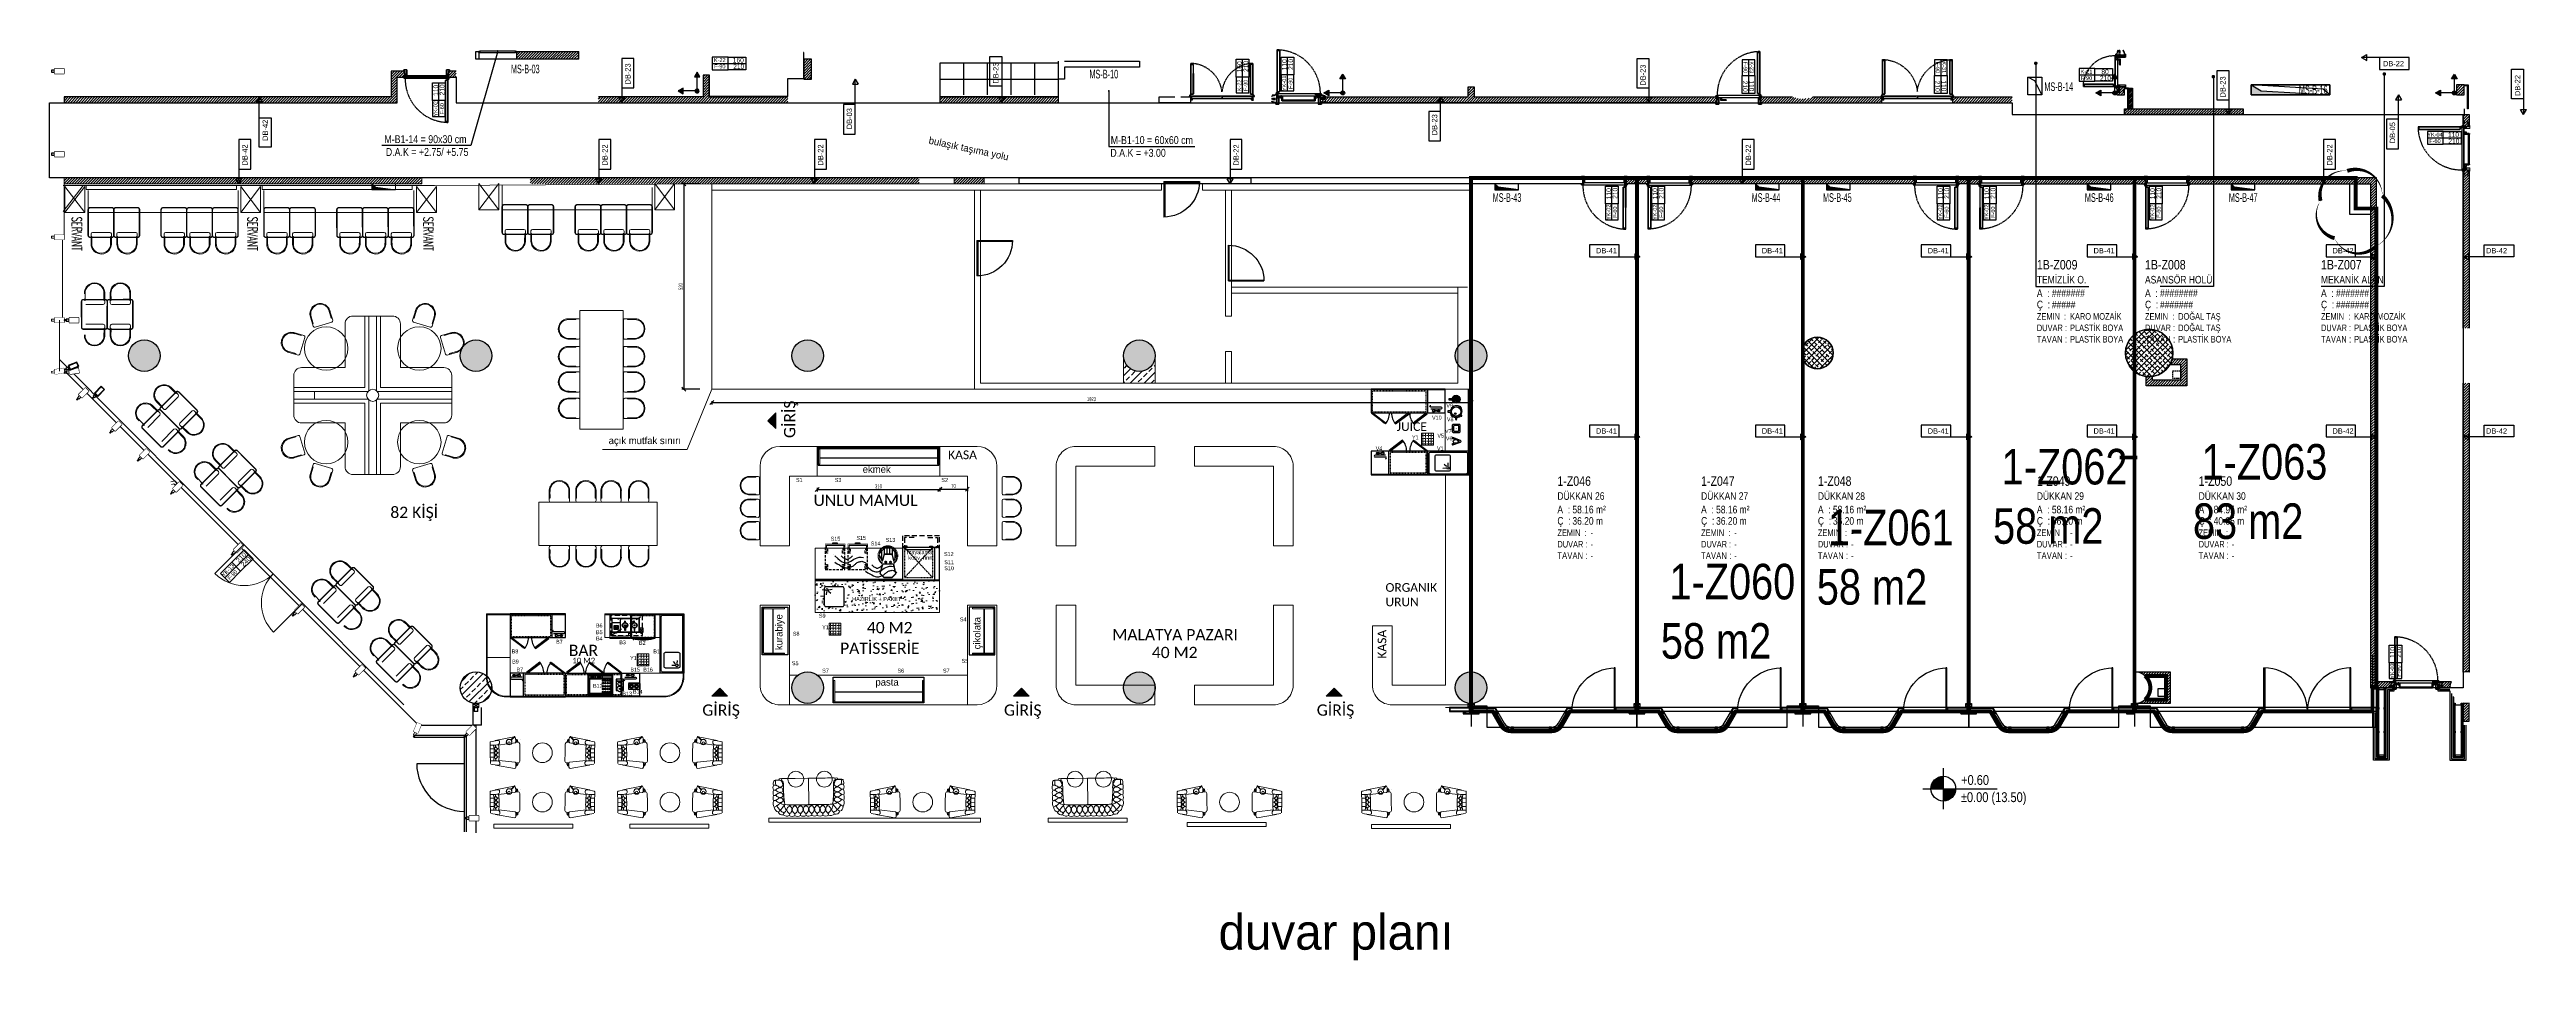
# Model space of a CAD drawing. Header units: centimetres. Extents: x -72470 to -43129, y -18750 to -16337.
# Drawn here: x -72350 to -66077, y -18642 to -16337 of the extents above; entities that cross this region are included whole.
import ezdxf
from ezdxf.enums import TextEntityAlignment as Align

# ---------------------------------------------------------------- set-up
doc = ezdxf.new("R2010")
doc.units = ezdxf.units.CM
doc.header["$MEASUREMENT"] = 0
for name, pattern in [('11-021_3001-BLOK_B_ZEMIN_KAT$0$DASHED', [12.77794, 8.518627, -4.259313]), ('11-021_3001-BLOK_B_ZEMIN_KAT$0$HIDDEN2', [4.7625, 3.175, -1.5875]), ('CENTERX2', [4, 2.5, -0.5, 0.5, -0.5]), ('Dashed', [0.005644, 0.002822, -0.002822]), ('DUZ', [0]), ('HIDDEN', [9.525, 6.35, -3.175]), ('HIDDENX2', [19.05, 12.7, -6.35])]:
    doc.linetypes.add(name, pattern=pattern)
doc.layers.get('0').update_dxf_attribs({"linetype": 'DUZ', "lineweight": 0})
doc.layers.get('Defpoints').update_dxf_attribs({"lineweight": 0})
for name, color, linetype in [('-DWG_ANA', 7, 'Continuous'), ('-DWG_DETAY1', 7, 'Continuous'), ('-DWG_DETAY2', 7, 'Continuous'), ('002 Çizgi', 7, 'Continuous'), ('11-021_3001-BLOK_B_ZEMIN_KAT$0$2DAYDINLATMA', 161, 'Continuous'), ('11-021_3001-BLOK_B_ZEMIN_KAT$0$2DCAM1', 6, 'Continuous'), ('11-021_3001-BLOK_B_ZEMIN_KAT$0$2DDOSEMETARAMA', 8, 'Continuous'), ('11-021_3001-BLOK_B_ZEMIN_KAT$0$2DDUVAR', 3, 'Continuous'), ('11-021_3001-BLOK_B_ZEMIN_KAT$0$2DDUVAR1', 3, 'Continuous'), ('11-021_3001-BLOK_B_ZEMIN_KAT$0$2DGORUNUS2', 66, 'Continuous'), ('11-021_3001-BLOK_B_ZEMIN_KAT$0$2DKAPI', 180, 'Continuous'), ('11-021_3001-BLOK_B_ZEMIN_KAT$0$2DKAPIPOZU', 162, 'Continuous'), ('11-021_3001-BLOK_B_ZEMIN_KAT$0$2DKONST1', 6, 'Continuous'), ('11-021_3001-BLOK_B_ZEMIN_KAT$0$2DKOT', 2, 'Continuous'), ('11-021_3001-BLOK_B_ZEMIN_KAT$0$2DMAHALPOZU', 6, 'Continuous'), ('11-021_3001-BLOK_B_ZEMIN_KAT$0$2DPOZ DUVAR', 144, 'Continuous'), ('11-021_3001-BLOK_B_ZEMIN_KAT$0$2DSIVA', 30, 'Continuous'), ('11-021_3001-BLOK_B_ZEMIN_KAT$0$2DTARAMA-DUVAR', 250, 'Continuous'), ('11-021_3001-BLOK_B_ZEMIN_KAT$0$2DTARAMA1', 253, 'Continuous'), ('11-021_3001-BLOK_B_ZEMIN_KAT$0$2DTAS', 32, 'Continuous'), ('11-021_3001-BLOK_B_ZEMIN_KAT$0$2DYANGINKAPI', 180, 'Continuous'), ('11-021_3001-BLOK_B_ZEMIN_KAT$0$2DYAZI1', 212, 'Continuous'), ('11-021_3001-BLOK_B_ZEMIN_KAT$0$2DYAZI_SAFT', 212, 'Continuous'), ('11-021_3001-BLOK_B_ZEMIN_KAT$0$2DYAZIDOSEME', 212, 'Continuous'), ('11-021_500-BLOK A-str_zemin_kat$0$2DKOLON', 4, 'Continuous'), ('11-021_500-BLOK A-str_zemin_kat$0$2DTARAMA1', 253, 'Continuous'), ('11-021_500-BLOK B-str_zemin_kat$0$11-021_500-BLOK B-str_6_kat$0$2DTARAMA1', 253, 'Continuous'), ('11-021_500-BLOK B-str_zemin_kat$0$2DKOLON', 4, 'Continuous'), ('11-021_500-BLOK B-str_zemin_kat$0$2DKONST2', 180, 'Continuous'), ('11-021_500-BLOK B-str_zemin_kat$0$2DTARAMA-SAFT', 251, 'Continuous'), ('11-021_500-BLOK B-str_zemin_kat$0$2DTARAMA1', 253, 'Continuous'), ('11-021_D_3001_ZEMIN_KAT$0$2DYAZI2', 212, 'Continuous'), ('2DDUVAR', 3, 'Continuous'), ('2DGORUNUS3', 41, 'Continuous'), ('2DKONST1', 6, 'Continuous'), ('2DTARAMA-DUVAR', 250, 'Continuous'), ('3XKO_0.10mm', 22, 'Continuous'), ('3XKO_DIMS_20', 6, 'Continuous'), ('3XKO_FINISH', 52, 'Continuous'), ('3XKO_GLASS', 161, 'Continuous'), ('3XKO_GRID', 253, 'CENTERX2'), ('3XKO_HATCH', 253, 'Continuous'), ('3XKO_METAL', 6, 'Continuous'), ('AREA_JLL', 242, 'Continuous'), ('CAM', 4, 'Continuous'), ('kapı ABD', 55, 'Continuous'), ('Kıtc-002 Çizgi', 7, 'Continuous'), ('PLAN', 9, 'Continuous'), ('PRO_OLCU', 173, 'Continuous'), ('S2000-002 Çizgi', 7, 'Continuous'), ('t_mutfakekipmans2000', 165, 'Continuous'), ('VALCIPAN', 4, 'Continuous'), ('VNOT_170128', 63, 'Continuous'), ('YAZI', 7, 'Continuous')]:
    doc.layers.add(name, color=color, linetype=linetype)
doc.layers.add('11-021_3001-BLOK_B_ZEMIN_KAT$0$2DALANNET', color=1, linetype='Continuous', plot=False)
for name, color, linetype, lineweight in [('Auto-AhsapMobilya', 34, 'Continuous', 20), ('Auto-Tefris', 32, 'Continuous', 18), ('END. MUTFAK', 210, 'Continuous', 30), ('M-OLCU-IC', 155, 'Continuous', 0), ('TEFRIS', 30, 'Continuous', 9)]:
    doc.layers.add(name, color=color, linetype=linetype, lineweight=lineweight)
doc.styles.add('11-021_3001-BLOK_B_ZEMIN_KAT$0$ARIAL', font='arial.ttf', dxfattribs={"width": 0.8})
doc.styles.add('11-021_3001-BLOK_B_ZEMIN_KAT$0$OLCU', font='arial.ttf', dxfattribs={"width": 0.8})
doc.styles.add('11-021_3001-BLOK_B_ZEMIN_KAT$0$yazi', font='calibri.ttf', dxfattribs={"width": 0.6})
doc.styles.add('11-021_D_3001_ZEMIN_KAT$0$OLCU', font='arial.ttf', dxfattribs={"width": 0.8})
doc.styles.add('ARIAL', font='arial.ttf', dxfattribs={"width": 0.6})
doc.styles.add('ROMANS', font='romanc.shx', dxfattribs={"width": 0.75, "height": 0.003})
doc.styles.get("Standard").update_dxf_attribs({"font": 'candara.ttf'})
doc.styles.add('TAKSİM', font='GOTHIC.TTF', dxfattribs={"height": 20})
doc.styles.add('Yazi-20-Normal', font='arial.ttf', dxfattribs={"height": 10})
doc.dimstyles.new('11-021_3001-BLOK_B_ZEMIN_KAT$0$DIM100', dxfattribs={"dimscale": 90, "dimtxt": 0.25, "dimasz": 0.005, "dimexe": 0.04, "dimexo": 0.1, "dimgap": 0.05, "dimtad": 1, "dimrnd": 0.5, "dimdsep": 46, "dimtxsty": '11-021_3001-BLOK_B_ZEMIN_KAT$0$OLCU', "dimblk": '11-021_3001-BLOK_B_ZEMIN_KAT$0$WDIM', "dimcen": 0.09, "dimse1": 1, "dimse2": 1, "dimclrd": 256, "dimclre": 256, "dimclrt": 6, "dimadec": 0, "dimazin": 0, "dimtfac": 1, "dimtix": 1, "dimtmove": 1, "dimatfit": 2, "dimldrblk": '11-021_3001-BLOK_B_ZEMIN_KAT$0$WDIM', "dimfxl": 1, "dimtolj": 1, "dimarcsym": 0})
doc.dimstyles.new('E_100', dxfattribs={"dimtxt": 10, "dimasz": 10, "dimexe": 5, "dimexo": 30, "dimgap": 3, "dimtad": 1, "dimtoh": 1, "dimdec": 0, "dimzin": 12, "dimdsep": 46, "dimtxsty": 'ARIAL', "dimblk": 'OBLIQUE', "dimcen": 5, "dimdle": 1, "dimclrt": 256, "dimadec": 0, "dimazin": 3, "dimtfac": 1, "dimtdec": 0, "dimtofl": 0, "dimtmove": 2, "dimatfit": 3, "dimldrblk": 'OBLIQUE', "dimfxl": 5, "dimtolj": 1, "dimtzin": 0, "dimarcsym": 0})
pattern_1 = [(45, (-64549.759, -17951.807), (-3.367596, 3.367596), [])]
pattern_2 = [(180, (2.75, 15.9795), (-0.079375, -0.15875), [0, -0.15875])]
pattern_3 = [(360, (-112.75, 15.9795), (0.079375, -0.15875), [0, -0.15875])]
pattern_4 = [(45, (0, 0), (-13.4704, 13.4704), []), (45, (13.47, 0), (-13.4704, 13.4704), [9.525, -4.7625])]
pattern_5 = [(45, (-56918.28, -13011.499), (-13.470384, 13.470384), []), (45, (-56904.81, -13011.499), (-13.470384, 13.470384), [9.525, -4.7625])]
pattern_6 = [(45, (-428811.097, -192582.577), (-17.6776695, 17.6776695), []), (45, (-428793.42, -192582.577), (-17.6776695, 17.6776695), [12.5, -6.25])]

msp = doc.modelspace()

# ---------------------------------------------------------------- texts
at = {"style": 'TAKSİM'}
for s, height, p in [('V9', 9.9, (-68812.5, -17242.7, 0)), ('V10', 9.9, (-68848.8, -17273.4, 0)), ('V5', 9.9, (-68835.1, -17318.8, 0)), ('V7', 9.9, (-68815.9, -17307.5, 0)), ('V8', 9.9, (-68811.1, -17277.6, 0)), ('açık mutfak sınırı', 18, (-70933.8, -17335.4)), ('V4', 9.9, (-68991.4, -17351.3, 0)), ('Y1', 9.9, (-68899.5, -17323.2, 0)), ('V1', 9.9, (-68836.3, -17351.3, 0)), ('V6', 9.9, (-68813.8, -17326.1, 0)), ('S1', 9.9, (-70459.4, -17431.1, 0)), ('S3', 9.9, (-70361.3, -17431.1, 0)), ('ekmek ', 18, (-70290.5, -17408.1)), ('S2', 9.9, (-70091.3, -17431.1, 0)), ('S15', 9.9, (-70371.5, -17579.7, 0)), ('S15', 9.9, (-70306.4, -17577.8, 0)), ('S14', 9.9, (-70270, -17591.8, 0)), ('S13', 9.9, (-70232.3, -17582.7, 0)), ('S12', 9.9, (-70084.6, -17618.5, 0)), ('S11', 9.9, (-70084, -17639.2, 0)), ('S10', 9.9, (-70084, -17654.4, 0)), ('B6', 9.9, (-70966.2, -17799.3, 0)), ('B5', 9.9, (-70965.8, -17816.3, 0)), ('S8', 9.9, (-70467.4, -17820.1, 0)), ('S9', 9.9, (-70401.3, -17774.6, 0)), ('Y1', 9.9, (-70393.1, -17803.7, 0)), ('S4', 9.9, (-70044.3, -17783.8, 0)), ('B8', 9.9, (-71179.4, -17864.8, 0)), ('B7', 9.9, (-71066.9, -17840.4, 0)), ('B4', 9.9, (-70965.8, -17832.1, 0)), ('B3', 9.9, (-70907, -17841.8, 0)), ('Y1', 9.9, (-70879.6, -17881.6, 0)), ('B2', 9.9, (-70857, -17843.4, 0)), ('B1', 9.9, (-70820.8, -17864.8, 0)), ('B9', 9.9, (-71178.2, -17890.6, 0)), ('B7', 9.9, (-71167.2, -17911, 0)), ('B15', 9.9, (-70878.8, -17911, 0)), ('B16', 9.9, (-70846.3, -17911, 0)), ('S5', 9.9, (-70469.8, -17894.8, 0)), ('S7', 9.9, (-70393.1, -17913.6, 0)), ('pasta', 18, (-70258.3, -17946.5)), ('S6', 9.9, (-70202.4, -17913.6, 0)), ('S7', 9.9, (-70087.3, -17913.6, 0)), ('S5', 9.9, (-70040.1, -17888.7, 0)), ('B12', 9.9, (-70973.5, -17951.9, 0)), ('B13', 9.9, (-70899.1, -17971.7, 0)), ('B14', 9.9, (-70872.4, -17967.2, 0)), ('duvar planı', 90, (-69389.4, -18614.6))]:
    msp.add_text(s, height=height, dxfattribs=at).set_placement(p)
for s, p in [('kurabiye', (-70493.7, -17856.6)), ('çikolata', (-69992.3, -17854.6))]:
    msp.add_text(s, height=18, rotation=90, dxfattribs=at).set_placement(p)
at = {"layer": '11-021_3001-BLOK_B_ZEMIN_KAT$0$2DYAZI1', "style": '11-021_3001-BLOK_B_ZEMIN_KAT$0$OLCU', "width": 0.8}
for s, p in [('M-B1-14 = 90x30 cm', (-71501.9, -16573.9)), ('M-B1-10 = 60x60 cm', (-69662.4, -16576.2)), ('D.A.K = +2.75/ +5.75', (-71498.2, -16606.3)), ('D.A.K = +3.00', (-69663.4, -16608.5))]:
    msp.add_text(s, height=20, dxfattribs=at).set_placement(p)
at = {"layer": '11-021_3001-BLOK_B_ZEMIN_KAT$0$2DYAZI_SAFT', "style": '11-021_3001-BLOK_B_ZEMIN_KAT$0$ARIAL', "width": 0.6}
for s, p in [('MS-B-03', (-71181.4, -16397.3)), ('MS-B-10', (-69716.3, -16410.2)), ('MS-B-14', (-67298.1, -16442)), ('MS-B-16', (-66653.6, -16449.9)), ('MS-B-43', (-68695.2, -16722.6)), ('MS-B-44', (-68039.4, -16722.6)), ('MS-B-45', (-67858.7, -16722.6)), ('MS-B-46', (-67195.5, -16722.6)), ('MS-B-47', (-66831, -16722.6))]:
    msp.add_text(s, height=22, dxfattribs=at).set_placement(p)
at = {"layer": '11-021_D_3001_ZEMIN_KAT$0$2DYAZI2', "color": 7, "width": 797.879, "attachment_point": 1, "style": '11-021_D_3001_ZEMIN_KAT$0$OLCU'}
for s, insert, char_height in [('{\\fArial|b0|i0|c162|p34;  \\H0.72x;1-Z062\\P  58\\fArial|b0|i0|c0|p34; m2}', (-67483.9, -17347.5), 125), ('{\\fArial|b0|i0|c162|p34;  \\H0.72x;1-Z063\\fArial|b0|i0|c0|p34;\\P\\fArial|b0|i0|c162|p34;  83\\fArial|b0|i0|c0|p34; m2}', (-66977.7, -17335.3), 125), ('{\\fArial|b0|i0|c162|p34;  1-Z061}\\P{\\fArial|b0|i0|c162|p34; 58} m2', (-67902.3, -17501.5), 90), ('{\\fArial|b0|i0|c162|p34;  \\H0.72x;1-Z060\\P  58\\fArial|b0|i0|c0|p34; m2}', (-68325.2, -17638.3), 125)]:
    msp.add_mtext(s, dxfattribs=dict(at, insert=insert, char_height=char_height))
at = {"layer": 'TEFRIS', "color": 0, "linetype": 'Continuous', "style": 'TAKSİM'}
msp.add_text('bulaşık taşıma yolu', height=18, rotation=348, dxfattribs=at).set_placement((-70124.6, -16575))
at = {"layer": 'TEFRIS', "color": 0, "linetype": 'Continuous', "style": 'ROMANS', "width": 0.6}
for p in [(-71848.1, -16760.4), (-71848.1, -16760.4), (-71403, -16760.4)]:
    msp.add_text('SERVANT', height=24.88, rotation=270, dxfattribs=at).set_placement(p)
at = {"layer": 'TEFRIS', "color": 0, "linetype": 'Continuous', "attachment_point": 1, "rotation": 90}
for s, width, insert, char_height in [('GİRİŞ ', 559, (-70489.9, -17320.2), 28.53), ('KASA    ', 129, (-68986.6, -17878.2, -20.6), 21.91)]:
    msp.add_mtext_dynamic_manual_height_columns(s, width=width, gutter_width=570.6, heights=[0], dxfattribs=dict(at, insert=insert, char_height=char_height))
at = {"layer": 'TEFRIS', "color": 0, "linetype": 'Continuous'}
for s, width, insert, char_height, attachment_point in [('JUİCE', 129, (-68938.1, -17302.3), 21.91, 7), ('KASA    ', 129, (-70074.2, -17351.6, -20.6), 21.91, 1), ('82 KİŞİ ', 188, (-71486.7, -17493.8), 28.53, 1), ('UNLU MAMUL ', 310.428, (-70415, -17463.4), 28.529, 1), ('ORGANIK URUN  ', 129, (-68966.7, -17687.2), 21.91, 1), ('40 M2  ', 194, (-70280, -17785.4), 28.53, 1), ('MALATYA PAZARI ', 559, (-69658.3, -17803.3), 28.529, 1), ('BAR', 559, (-71034.7, -17843), 28.53, 1), ('10 M2  ', 194, (-71025.8, -17875.9), 14.26, 1), ('PATİSSERİE', 559, (-70347.8, -17837.6), 28.53, 1), ('40 M2  ', 194, (-69558.3, -17848.3), 28.53, 1), ('GİRİŞ ', 559, (-70696.7, -17994.1), 28.53, 1), ('GİRİŞ ', 559, (-69932.7, -17994.1), 28.53, 1), ('GİRİŞ ', 559, (-69140.7, -17994.1), 28.53, 1)]:
    msp.add_mtext_dynamic_manual_height_columns(s, width=width, gutter_width=570.6, heights=[0], dxfattribs=dict(at, insert=insert, char_height=char_height, attachment_point=attachment_point))
at = {"layer": 'YAZI', "style": 'Yazi-20-Normal'}
for s, p in [('mayalama', (-70178.9, -17613.9)), ('konv. fırın', (-70175.1, -17627.7)), ('HAZIRLIK + PAKET', (-70317.3, -17732.4))]:
    msp.add_text(s, height=10, dxfattribs=at).set_placement(p)

# ---------------------------------------------------------------- blocks, each defined once
blk = doc.blocks.new('*U20')
at = {"layer": '11-021_3001-BLOK_B_ZEMIN_KAT$0$2DTARAMA1'}
h = blk.add_hatch(dxfattribs=at)
h.set_pattern_fill('DOTS', color=256, scale=0.1, angle=180, style=0)
h.set_pattern_definition(pattern_3)
edge = h.paths.add_edge_path()
edge.add_line((-105.6, 13.3), (-107, 13.3))
edge.add_line((-107, 13.3), (-107.2, 13.2))
edge.add_line((-107.2, 13.2), (-105.7, 13.2))
edge.add_arc((-105.7, 13.4), 0.2, 270, 311.40962)
h = blk.add_hatch(dxfattribs=at)
h.set_pattern_fill('DOTS', color=256, scale=0.1, angle=180, style=0)
h.set_pattern_definition(pattern_2)
edge = h.paths.add_edge_path()
edge.add_line((-3, 13.3), (-4.4, 13.3))
edge.add_arc((-4.3, 13.4), 0.2, 228.59038, 270)
edge.add_line((-4.3, 13.2), (-2.8, 13.2))
edge.add_line((-2.8, 13.2), (-3, 13.3))
blk.add_line((-108.4, 22.5), (-108.4, 22.5))
at = {"layer": '11-021_3001-BLOK_B_ZEMIN_KAT$0$2DKAPI', "linetype": '11-021_3001-BLOK_B_ZEMIN_KAT$0$HIDDEN2', "ltscale": 0.1}
for p, q in [((-122.5, 11.5), (-110, 11.5)), ((-122.5, 11.5), (-122.5, 8.5)), ((-122.5, 8.5), (-110, 8.5)), ((-119.5, 11.3), (-119.5, 8.7)), ((-116.5, 11.3), (-116.5, 8.7)), ((-110.2, 11.5), (-110.2, 8.5)), ((12.8, 11.5), (0.3, 11.5)), ((12.8, 8.5), (0.3, 8.5)), ((0.5, 11.5), (0.5, 8.5)), ((6.8, 11.3), (6.8, 8.7)), ((9.8, 11.3), (9.8, 8.7)), ((12.8, 11.5), (12.8, 8.5))]:
    blk.add_line(p, q, dxfattribs=at)
at = {"layer": '11-021_3001-BLOK_B_ZEMIN_KAT$0$2DKAPI'}
for p, q in [((-108.3, 13), (-109.9, 13)), ((-108.5, 21.5), (-108.5, 19.5)), ((-101.3, 15.2), (-101.2, 15.2)), ((-101.2, 15.1), (-101.3, 15.1)), ((-101.2, 16.9), (-101.2, 12.5)), ((-97.2, 16.9), (-101.2, 16.9)), ((-101.2, 15.5), (-101.2, 15.5)), ((-101.2, 15.5), (-101.2, 14.8)), ((-101.2, 14.8), (-101.2, 14.8)), ((-101, 16.9), (-101, 12.3)), ((-101, 16.9), (-101, 12.3)), ((-100.6, 11.9), (-97.8, 11.9)), ((-100, 16.9), (-100, 17.2)), ((-98.4, 17.2), (-100, 17.2)), ((-99.7, 16.9), (-99.6, 17.2)), ((-98.8, 17.2), (-98.7, 16.9)), ((-98.4, 17.2), (-98.4, 16.9)), ((-97.4, 16.9), (-97.4, 12.3)), ((-97.2, 16.9), (-97.2, 15.1)), ((-97.2, 15.7), (-97.2, 4.9)), ((-95.9, 15.9), (-96.9, 15.9)), ((-95.9, 4.6), (-96.9, 4.6)), ((-95.7, 4.9), (-95.7, 15.7)), ((-14.3, 7.3), (-95.7, 7.3)), ((-14.3, 4.9), (-95.7, 4.9)), ((-14.3, 15.7), (-14.3, 4.9)), ((-13.1, 15.9), (-14.1, 15.9)), ((-13.1, 4.6), (-14.1, 4.6)), ((-12.8, 16.9), (-12.8, 15.1)), ((-8.8, 16.9), (-12.8, 16.9)), ((-12.8, 4.9), (-12.8, 15.7)), ((-12.6, 16.9), (-12.6, 12.3)), ((-12.2, 11.9), (-9.4, 11.9)), ((-11.6, 17.2), (-10, 17.2)), ((-11.6, 16.9), (-11.6, 17.2)), ((-11.3, 16.9), (-11.2, 17.2)), ((-10.4, 17.2), (-10.3, 16.9)), ((-10, 16.9), (-10, 17.2)), ((-9, 12.3), (-9, 16.9)), ((-9, 12.3), (-9, 12.7)), ((-9, 12.7), (-9, 12.7)), ((-8.8, 16.9), (-8.8, 12.5)), ((-8.8, 14.8), (-8.8, 15.5)), ((-8.8, 15.5), (-8.8, 15.5)), ((-8.8, 15.2), (-8.7, 15.2)), ((-8.7, 15.1), (-8.8, 15.1)), ((-8.8, 14.8), (-8.8, 14.8)), ((-1.1, 22), (-1.7, 22)), ((-1.7, 13), (-0.1, 13)), ((-1.5, 21.5), (-1.5, 19.5)), ((-1.5, 19.5), (-1.2, 19.5)), ((-1.2, 21.5), (-1.2, 19.5)), ((-1.1, 22), (1.2, 22)), ((-1.1, 21.7), (1.2, 21.7)), ((1, 22), (1, 22.3)), ((1.4, 22.3), (1.4, 22.1)), ((1.7, 22.3), (1.7, 22.1))]:
    blk.add_line(p, q, dxfattribs=at)
at = {"layer": '11-021_3001-BLOK_B_ZEMIN_KAT$0$2DKAPI', "lineweight": -2}
for p, q in [((-109.7, 23.5), (-109.7, 22.7)), ((-0.7, 23.7), (-109.6, 23.7)), ((-0.7, 23.5), (-109.6, 23.5)), ((-109.6, 23.5), (-109.6, 22.7)), ((-107.6, 22.7), (-109.6, 22.7)), ((-107.5, 22.6), (-109.6, 22.6)), ((-107.5, 22.9), (-109.5, 22.9)), ((-109.5, 22.9), (-109.5, 22.8)), ((-107.5, 22.8), (-109.5, 22.8)), ((-107.5, 22.4), (-107.7, 22.6)), ((-107.6, 22.7), (-107.6, 22.6)), ((-107.5, 22.8), (-107.5, 17.4)), ((-107.4, 22.8), (-107.4, 17.4)), ((-2.9, 17.4), (-107.4, 17.4)), ((-2.9, 17.2), (-107.4, 17.2)), ((-105.1, 11.5), (-105.1, 15.6)), ((-4.9, 11.5), (-4.9, 15.6)), ((-2.2, 24.2), (-4.4, 24.2)), ((-2.9, 22.8), (-2.9, 17.4)), ((-0.8, 22.9), (-2.8, 22.9)), ((-0.8, 22.8), (-2.8, 22.8)), ((-2.8, 22.8), (-2.8, 17.4)), ((-0.7, 22.6), (-2.8, 22.6)), ((-2.5, 22.6), (-2.8, 22.4)), ((-0.7, 22.7), (-2.7, 22.7)), ((-2.7, 22.7), (-2.7, 22.6)), ((-1.3, 24.3), (-2.1, 24.2)), ((-0.2, 24), (-2.1, 23.7)), ((-0.8, 22.9), (-0.8, 22.8)), ((-0.7, 23.5), (-0.7, 22.7)), ((-0.6, 23.5), (-0.6, 22.7)), ((0.2, 24.2), (0, 24.6)), ((0.4, 25.3), (0.4, 22.5)), ((0.9, 25.3), (0.9, 22.5))]:
    blk.add_line(p, q, dxfattribs=at)
at = {"layer": '11-021_3001-BLOK_B_ZEMIN_KAT$0$2DKAPI'}
for points in [[(-117.5, 18.4, 0.330017), (-119, 17.9, -0.330016), (-120.6, 17.3, 0.420839), (-122.3, 16.4), (-122.5, 16.3, -0.447989), (-120.6, 17.5, 0.330017), (-119.1, 18, -0.330016), (-117.4, 18.6, 0.160745), (-116.6, 18.6), (-113.7, 19.7), (-110.7, 19.7), (-110.7, 19.5), (-113.7, 19.5), (-116.6, 18.4, -0.160745)], [(-117.5, 6.6, -0.330017), (-119, 7.1, 0.330017), (-120.6, 7.7, -0.420839), (-122.3, 8.6), (-122.5, 8.7, 0.447989), (-120.6, 7.5, -0.330017), (-119.1, 7, 0.330016), (-117.4, 6.4, -0.160745), (-116.6, 6.4), (-113.7, 5.3), (-110.7, 5.3), (-110.7, 5.5), (-113.7, 5.5), (-116.6, 6.6, 0.160745)], [(-109.8, 15.1), (-110, 15.3), (-108.7, 16.4), (-108.5, 16.2, 0.005789), (-108.5, 16.2)], [(-105.9, 13.4), (-106, 13.6), (-107.2, 13.4), (-108.4, 13.5, 0.465986), (-108.6, 13.3), (-108.6, 13.1, 0.414214), (-108.4, 12.9), (-105.5, 12.9, -0.414214), (-105.4, 12.8), (-105.4, 11.5), (-105.3, 11.5), (-105.3, 12.8, 0.414214), (-105.5, 13), (-108.4, 13, -0.414214), (-108.5, 13.1), (-108.5, 13.3, -0.465987), (-108.4, 13.4), (-107.2, 13.2)], [(-4, 13.4), (-4, 13.6), (-2.8, 13.4), (-1.6, 13.5, -0.465986), (-1.4, 13.3), (-1.4, 13.1, -0.414214), (-1.6, 12.9), (-4.4, 12.9, 0.414214), (-4.5, 12.8), (-4.5, 11.5), (-4.7, 11.5), (-4.7, 12.8, -0.414214), (-4.4, 13), (-1.6, 13, 0.414214), (-1.5, 13.1), (-1.5, 13.3, 0.465987), (-1.6, 13.4), (-2.8, 13.2)], [(-0.2, 15.1), (0, 15.3), (-1.3, 16.4), (-1.5, 16.2, -0.005789), (-1.5, 16.2)], [(7.8, 18.4, -0.330017), (9.3, 17.9, 0.330016), (10.9, 17.3, -0.420839), (12.6, 16.4), (12.8, 16.3, 0.447989), (10.9, 17.5, -0.330017), (9.4, 18, 0.330016), (7.7, 18.6, -0.160745), (6.9, 18.6), (4, 19.7), (1, 19.7), (1, 19.5), (4, 19.5), (6.9, 18.4, 0.160745)], [(7.8, 6.6, 0.330017), (9.3, 7.1, -0.330017), (10.9, 7.7, 0.420839), (12.6, 8.6), (12.8, 8.7, -0.447989), (10.9, 7.5, 0.330017), (9.4, 7, -0.330016), (7.7, 6.4, 0.160745), (6.9, 6.4), (4, 5.3), (1, 5.3), (1, 5.5), (4, 5.5), (6.9, 6.6, -0.160745)]]:
    blk.add_lwpolyline(points, format="xyb", close=True, dxfattribs=at)
for points in [[(-110, 5), (-114, 5), (-114, 5.3), (-111, 5.3), (-110.3, 5.3), (-110.3, 19.7), (-114, 19.7), (-114, 20), (-110, 20)], [(-108.1, 21.6), (-108.3, 21.6), (-108.3, 19.6), (-108.1, 19.6)], [(-1.7, 21.6), (-1.9, 21.6), (-1.9, 19.6), (-1.7, 19.6)], [(0, 5), (4, 5), (4, 5.3), (1, 5.3), (0.3, 5.3), (0.3, 19.7), (4, 19.7), (4, 20), (0, 20)]]:
    blk.add_lwpolyline(points, close=True, dxfattribs=at)
at = {"layer": '11-021_3001-BLOK_B_ZEMIN_KAT$0$2DKAPI', "lineweight": -2}
for points in [[(-105, 1.7, -0.414214), (-105.2, 1.5), (-112.6, 1.5, -0.414214), (-112.9, 1.7), (-112.9, 4), (-112.8, 4), (-112.8, 1.7, 0.414214), (-112.6, 1.7), (-105.2, 1.7, 0.414214), (-105.1, 1.7), (-105.1, 11.5, -1), (-105.6, 11.5), (-105.6, 12.5), (-105.4, 12.5), (-105.4, 11.5, 1), (-105.3, 11.5), (-105.3, 15.6, -1), (-105, 15.6)], [(-106.9, 15.6), (-106.9, 14.9, 0.414214), (-106.7, 14.7), (-105.9, 14.7, 0.494565), (-105.7, 15), (-105.7, 15), (-105.9, 15.6, -1.142909), (-105.3, 15.7), (-105.3, 13.4, -0.414214), (-105.7, 13), (-108.3, 13), (-108.3, 13.2), (-105.7, 13.2, 0.414214), (-105.5, 13.4), (-105.5, 15.7, 1.142909), (-105.7, 15.7), (-105.5, 15, -0.494565), (-105.9, 14.5), (-106.7, 14.5, -0.414214), (-107.1, 14.9), (-107.1, 15.6, 0.414214), (-107.3, 15.8), (-108.1, 15.8, -0.388473), (-108.5, 16.2), (-108.5, 16.2), (-108.5, 16.2, -0.016382), (-108.5, 16.2), (-108.5, 21.6, -0.267949), (-108.3, 21.9, 0.767327), (-108.4, 22.3), (-112.4, 22.3, 0.414214), (-112.6, 22.1), (-112.6, 21), (-112.8, 21), (-112.8, 22.1, -0.414214), (-112.4, 22.5), (-108.4, 22.5, -0.767327), (-108.2, 21.8, 0.267949), (-108.3, 21.6), (-108.3, 16.2, 0.414214), (-108.1, 16), (-107.3, 16, -0.414214)], [(-5, 1.7, 0.414214), (-4.8, 1.5), (2.6, 1.5, 0.414214), (2.9, 1.7), (2.9, 4), (2.8, 4), (2.8, 1.7, -0.414214), (2.6, 1.7), (-4.8, 1.7, -0.414214), (-4.9, 1.7), (-4.9, 11.5, 1), (-4.4, 11.5), (-4.4, 12.5), (-4.5, 12.5), (-4.5, 11.5, -1), (-4.7, 11.5), (-4.7, 15.6, 1), (-5, 15.6)], [(-3.1, 15.6), (-3.1, 14.9, -0.414214), (-3.3, 14.7), (-4.1, 14.7, -0.494565), (-4.3, 15), (-4.3, 15), (-4.1, 15.6, 1.142909), (-4.7, 15.7), (-4.7, 13.4, 0.414214), (-4.3, 13), (-1.7, 13), (-1.7, 13.2), (-4.3, 13.2, -0.414214), (-4.5, 13.4), (-4.5, 15.7, -1.142909), (-4.3, 15.7), (-4.5, 15, 0.494565), (-4.1, 14.5), (-3.3, 14.5, 0.414214), (-2.9, 14.9), (-2.9, 15.6, -0.414214), (-2.7, 15.8), (-1.9, 15.8, 0.388473), (-1.5, 16.2), (-1.5, 16.2), (-1.5, 16.2, 0.016382), (-1.5, 16.2), (-1.5, 21.6, 0.267949), (-1.7, 21.9, -0.767327), (-1.6, 22.3), (2.4, 22.3, -0.414214), (2.6, 22.1), (2.6, 21), (2.8, 21), (2.8, 22.1, 0.414214), (2.4, 22.5), (-1.6, 22.5, 0.767327), (-1.8, 21.8, -0.267949), (-1.7, 21.6), (-1.7, 16.2, -0.414214), (-1.9, 16), (-2.7, 16, 0.414214)]]:
    blk.add_lwpolyline(points, format="xyb", close=True, dxfattribs=at)
blk.add_circle((-0.4, 25.3), 0.8, dxfattribs=at)
at = {"layer": '11-021_3001-BLOK_B_ZEMIN_KAT$0$2DKAPI'}
for centre, radius, start, end in [((-110, 15.3), 0.3, 270, 308.89453), ((-108.5, 16.2), 0.3, 218.89453, 292.02431), ((-100.5, 15.2), 0.8, 152.04681, 176.41668), ((-100.5, 15.2), 0.8, 183.58332, 207.95319), ((-100.9, 12.5), 0.3, 180, 240), ((-100.6, 12.3), 0.4, 180, 270), ((-97.8, 12.3), 0.4, 270, 0), ((-97.4, 15.3), 0.25, 271.14599, 0), ((-97.4, 12.6), 0.25, 0, 88.85401), ((-96.9, 15.7), 0.25, 90, 180), ((-96.9, 4.9), 0.25, 180, 270), ((-95.9, 15.7), 0.25, 0, 90), ((-95.9, 4.9), 0.25, 270, 0), ((-14.1, 15.7), 0.25, 90, 180), ((-14.1, 4.9), 0.25, 180, 270), ((-13.1, 15.7), 0.25, 0, 90), ((-13.1, 4.9), 0.25, 270, 0), ((-12.6, 15.3), 0.25, 180, 268.85401), ((-12.6, 12.6), 0.25, 91.14599, 180), ((-12.2, 12.3), 0.4, 180, 270), ((-9.4, 12.3), 0.4, 270, 0), ((-9.1, 12.5), 0.3, 300, 0), ((-9.5, 15.2), 0.8, 3.58332, 27.95319), ((-9.5, 15.2), 0.8, 332.04681, 356.41668), ((-1.5, 16.2), 0.3, 247.97569, 321.10547), ((-1.1, 21.5), 0.45, 90, 180), ((-1.1, 21.5), 0.15, 90, 180), ((0, 15.3), 0.3, 231.10547, 270), ((1.2, 22.1), 0.45, 270, 0), ((1.2, 22.1), 0.15, 270, 0)]:
    blk.add_arc(centre, radius, start, end, dxfattribs=at)
at = {"layer": '11-021_3001-BLOK_B_ZEMIN_KAT$0$2DKAPI', "lineweight": -2}
for centre, radius, start, end in [((-109.6, 23.5), 0.1, 90, 180), ((-109.6, 22.7), 0.1, 180, 270), ((-107.5, 22.8), 0.1, 0, 90), ((-107.4, 17.4), 0.1, 180, 270), ((-4.4, 23.7), 0.5, 90, 180), ((-2.8, 22.8), 0.1, 90, 180), ((-2.9, 17.4), 0.1, 270, 0), ((-2.2, 24.7), 0.5, 270, 280.80118), ((-2.2, 24.2), 0.5, 270, 280.69587), ((-0.4, 25.3), 1.3, 0, 307.97987), ((-0.7, 23.5), 0.1, 0, 90), ((-0.7, 22.7), 0.1, 270, 0)]:
    blk.add_arc(centre, radius, start, end, dxfattribs=at)
at = {"layer": '11-021_3001-BLOK_B_ZEMIN_KAT$0$2DKONST1'}
for p, q in [((-110.3, 20.8), (-110.3, 19)), ((-108.4, 20.9), (-110.2, 20.9)), ((-110.2, 18.9), (-108.4, 18.9)), ((-108.3, 21.6), (-108.3, 18.6)), ((-108.1, 18.6), (-108.3, 18.6)), ((-108.1, 21.2), (-108.1, 21.2)), ((-108.1, 18.6), (-108.1, 18.6)), ((-108, 21.1), (-108, 18.7)), ((-107.9, 22), (-107.9, 20.7)), ((-4.5, 18.5), (-4.4, 18.6)), ((-4.5, 17.7), (-4.5, 18.5)), ((-2.8, 18.5), (-4.5, 18.5)), ((-4.4, 17.6), (-4.5, 17.7)), ((-2.8, 17.7), (-4.5, 17.7)), ((-4.4, 17.6), (-4.4, 18.6)), ((-4.4, 18.6), (-2.8, 18.6)), ((-2.8, 17.6), (-4.4, 17.6)), ((-2, 19.5), (-2, 16.8)), ((-1.7, 19.6), (-1.9, 19.6)), ((-1.9, 16.7), (-1.9, 16.7)), ((-1.9, 16.7), (-1.7, 16.7)), ((-1.7, 19.6), (-1.7, 16.7)), ((-1.6, 19.4), (-0.2, 19.4)), ((-0.2, 16.8), (-1.6, 16.8)), ((-1, 17.5), (-1, 18.8)), ((-0.1, 19.3), (-0.1, 16.9))]:
    blk.add_line(p, q, dxfattribs=at)
at = {"layer": '11-021_3001-BLOK_B_ZEMIN_KAT$0$2DKONST1', "linetype": '11-021_3001-BLOK_B_ZEMIN_KAT$0$HIDDEN2', "ltscale": 0.1}
for p, q in [((-97.7, 20.7), (-107.2, 20.7)), ((-107.2, 19.3), (-97.7, 19.3)), ((-97.7, 19.3), (-97.7, 20.7))]:
    blk.add_line(p, q, dxfattribs=at)
at = {"layer": '11-021_3001-BLOK_B_ZEMIN_KAT$0$2DKONST1', "linetype": '11-021_3001-BLOK_B_ZEMIN_KAT$0$DASHED'}
for p, q in [((-99.6, 17.2), (-99.6, 16)), ((-99.6, 16), (-98.7, 16)), ((-98.7, 16), (-98.7, 17.2)), ((-11.3, 17.2), (-11.3, 16)), ((-11.3, 16), (-10.4, 16)), ((-10.4, 16), (-10.4, 17.2))]:
    blk.add_line(p, q, dxfattribs=at)
at = {"layer": '11-021_3001-BLOK_B_ZEMIN_KAT$0$2DKONST1'}
for points in [[(-108.1, 19.7), (-108.7, 20.3), (-108.7, 20.5), (-108.1, 20.5)], [(-108.1, 20.3), (-108.7, 20.3)], [(-108.1, 20.5), (-107.5, 20.5)], [(-107.5, 20.3), (-108.1, 20.3)], [(-107.5, 19.1), (-108.1, 19.7)], [(-2.8, 17.5), (-1, 17.5), (-0.6, 17.9), (-0.6, 18.4), (-1, 18.8), (-2.8, 18.8), (-2.8, 17.5)]]:
    blk.add_lwpolyline(points, dxfattribs=at)
blk.add_lwpolyline([(-107.2, 21.1), (-107.5, 21.1), (-107.5, 18.7), (-107.3, 18.7), (-107.2, 18.7)], close=True, dxfattribs=at)
for points in [[(-105.9, 15.7), (-105.9, 15.1, 0.407471), (-105.8, 15), (-105.7, 15, -0.314176), (-105.7, 15), (-105.7, 14.9, -0.314278), (-105.7, 14.9), (-106, 14.8, -0.088425), (-106.2, 14.7), (-106.7, 14.7, -0.002352), (-106.8, 14.7, -0.133859), (-106.8, 14.8, -0.207567), (-106.9, 14.9), (-106.9, 15.6, 0.213459), (-107, 15.9, -0.539342), (-107, 16, -0.17378), (-107, 16, 0.03736), (-106.4, 16, 0.055717), (-105.6, 16.1, 0.487936), (-105.6, 16.2, 0.191668), (-106.8, 16.7, 0.032422), (-107, 16.7, -1.157597), (-107, 16.9), (-106.7, 16.9, -0.095803), (-106, 16.7, -0.073827), (-105.5, 16.4, -0.054813), (-105.3, 16.2, -0.629557), (-105.4, 16, 0.056027), (-105.7, 16, 0.20578), (-105.8, 15.9, 0.163118)], [(-106.1, 15.7), (-106.7, 15.7, 0.414214), (-106.7, 15.7), (-106.7, 15, 0.414214), (-106.7, 15), (-106.1, 15, 0.308319), (-106.1, 15), (-106.1, 15.5, 0.062439), (-106.1, 15.5), (-106.1, 15.7, 0.213162)], [(-4.1, 15.7), (-4.1, 15.1, -0.407471), (-4.2, 15), (-4.3, 15, 0.314176), (-4.3, 15), (-4.3, 14.9, 0.314278), (-4.3, 14.9), (-4, 14.8, 0.088425), (-3.8, 14.7), (-3.3, 14.7, 0.002352), (-3.2, 14.7, 0.133859), (-3.2, 14.8, 0.207567), (-3.1, 14.9), (-3.1, 15.6, -0.213459), (-3, 15.9, 0.539342), (-3, 16, 0.17378), (-3, 16, -0.03736), (-3.6, 16, -0.055717), (-4.4, 16.1, -0.487936), (-4.4, 16.2, -0.191668), (-3.2, 16.7, -0.032422), (-3, 16.7, 1.157597), (-3, 16.9), (-3.3, 16.9, 0.095803), (-4, 16.7, 0.073827), (-4.5, 16.4, 0.054813), (-4.7, 16.2, 0.629557), (-4.6, 16, -0.056027), (-4.3, 16, -0.20578), (-4.2, 15.9, -0.163118)], [(-3.9, 15.7), (-3.3, 15.7, -0.414214), (-3.3, 15.7), (-3.3, 15, -0.414214), (-3.3, 15), (-3.9, 15, -0.308319), (-3.9, 15), (-3.9, 15.5, -0.062439), (-3.9, 15.5), (-3.9, 15.7, -0.213162)]]:
    blk.add_lwpolyline(points, format="xyb", close=True, dxfattribs=at)
for centre, radius, start, end in [((-110.2, 20.8), 0.1, 90, 180), ((-110.2, 19), 0.1, 180, 270), ((-108.4, 22), 0.485, 0, 90), ((-108.1, 21.1), 0.1, 0, 90), ((-108.1, 18.7), 0.1, 270, 0), ((-108, 20.7), 0.15, 289.47122, 0), ((-1.9, 19.5), 0.1, 90, 180), ((-1.9, 16.8), 0.1, 180, 270), ((-0.2, 19.3), 0.1, 0, 90), ((-0.2, 16.9), 0.1, 270, 0)]:
    blk.add_arc(centre, radius, start, end, dxfattribs=at)
at = {"layer": '11-021_3001-BLOK_B_ZEMIN_KAT$0$2DTARAMA1', "linetype": '11-021_3001-BLOK_B_ZEMIN_KAT$0$HIDDEN2', "ltscale": 0.5}
for points in [[(-7.3, 80.2), (-7.3, 132.3, -0.414214), (-7.1, 132.4), (-1.4, 132.4, 0.414214), (-1.3, 132.6), (-1.3, 134.4, 1), (-1.3, 134.4), (-1.3, 132.6, -1), (-1.5, 132.6), (-1.5, 134.4, -1), (-1.1, 134.4), (-1.1, 80.2)], [(-1.2, 80.2), (-1.2, 134.4, 1), (-1.4, 134.4), (-1.4, 132.6, 1), (-1.4, 132.6), (-1.4, 134.4, -1), (-1.2, 134.4), (-1.2, 132.6, -0.414214), (-1.4, 132.4), (-7.1, 132.4, 0.414214), (-7.2, 132.3), (-7.2, 80.2)], [(-7.3, 80.2), (-7.3, 80.2), (-7.3, 28.2, 0.414214), (-7.1, 28.1), (-1.4, 28.1, -0.414214), (-1.3, 27.9), (-1.3, 26.1, -1), (-1.3, 26.1), (-1.3, 27.9, 1), (-1.5, 27.9), (-1.5, 26.1, 1), (-1.1, 26.1), (-1.1, 80.2)], [(-1.2, 80.2), (-1.2, 80.2), (-1.2, 26.1, -1), (-1.4, 26.1), (-1.4, 27.9, -1), (-1.4, 27.9), (-1.4, 26.1, 1), (-1.2, 26.1), (-1.2, 27.9, 0.414214), (-1.4, 28.1), (-7.1, 28.1, -0.414214), (-7.2, 28.2), (-7.2, 80.2)]]:
    blk.add_lwpolyline(points, format="xyb", dxfattribs=at)
blk.add_arc((0.5, 24.7), 109.9, 90.95397, 180.95693, dxfattribs=at)
at = {"layer": '11-021_3001-BLOK_B_ZEMIN_KAT$0$2DTARAMA1', "lineweight": -2}
for points in [[(-110, 15.3), (-110, 15), (-109.8, 15.1)], [(-108.5, 16.2), (-108.7, 16), (-108.6, 15.9)], [(-108.6, 15.9), (-108.4, 15.9), (-108.5, 16.2)], [(-1.4, 15.9), (-1.6, 15.9), (-1.5, 16.2)], [(-1.5, 16.2), (-1.3, 16), (-1.4, 15.9)], [(0, 15.3), (0, 15), (-0.2, 15.1)]]:
    blk.add_solid(points, dxfattribs=at)
at = {"layer": 'Defpoints'}
blk.add_lwpolyline([(0, 5), (0, 20), (9.2, 20)], dxfattribs=at)
blk = doc.blocks.new('11-021_3001-BLOK_B_ZEMIN_KAT$0$KÇ KOLU')
at = {"layer": '11-021_3001-BLOK_B_ZEMIN_KAT$0$2DKAPI'}
for p, q in [((-2.3, 0), (2.2, 0)), ((2.2, 0), (2.2, -0.5)), ((-11.7, -4.4), (-1.4, -4.4, 0)), ((-11.7, -6.7), (0.9, -6.7, 0)), ((-2.3, 0), (-2.3, -0.5)), ((-1.3, -0.5, 0), (-2.3, -0.5)), ((-1.3, -0.5, 0), (1.1, -0.5, 0)), ((-1.1, -4.1, 0), (-1.1, -0.5, 0)), ((1.1, -0.5, 0), (2.2, -0.5)), ((1.1, -6.4, 0), (1.1, -0.5, 0))]:
    blk.add_line(p, q, dxfattribs=at)
at = {"layer": '11-021_3001-BLOK_B_ZEMIN_KAT$0$2DKAPI', "extrusion": (1.39258e-08, -8.46361e-09, 1)}
blk.add_line((1.2, -0.5, 0), (-1.2, -0.5, 0), dxfattribs=at)
at = {"layer": '11-021_3001-BLOK_B_ZEMIN_KAT$0$2DKAPI'}
for centre, radius, start, end in [((-11.7, -5.5), 1.15, 90, 270), ((0.9, -6.4, 0), 0.25, 270.00097, 0.00097)]:
    blk.add_arc(centre, radius, start, end, dxfattribs=at)
at = {"layer": '11-021_3001-BLOK_B_ZEMIN_KAT$0$2DKAPI', "extrusion": (-1.0365e-12, 6.70829e-08, 1)}
blk.add_arc((-1.4, -4.1, 0), 0.25, 270.00097, 0, dxfattribs=at)
blk = doc.blocks.new('11-021_3001-BLOK_B_ZEMIN_KAT$0$K-21')
at = {"layer": '11-021_3001-BLOK_B_ZEMIN_KAT$0$2DTARAMA1'}
h = blk.add_hatch(dxfattribs=at)
h.set_pattern_fill('DOTS', color=256, scale=0.1, angle=180, style=0)
h.set_pattern_definition([(360, (-82.75, 15.9795), (0.079375, -0.15875), [0, -0.15875])])
edge = h.paths.add_edge_path()
edge.add_line((-75.6, 13.3), (-77, 13.3))
edge.add_line((-77, 13.3), (-77.2, 13.2))
edge.add_line((-77.2, 13.2), (-75.7, 13.2))
edge.add_arc((-75.7, 13.4), 0.2, 270, 311.40962)
h = blk.add_hatch(dxfattribs=at)
h.set_pattern_fill('DOTS', color=256, scale=0.1, angle=180, style=0)
h.set_pattern_definition(pattern_2)
edge = h.paths.add_edge_path()
edge.add_line((-3, 13.3), (-4.4, 13.3))
edge.add_arc((-4.3, 13.4), 0.2, 228.59038, 270)
edge.add_line((-4.3, 13.2), (-2.8, 13.2))
edge.add_line((-2.8, 13.2), (-3, 13.3))
blk.add_line((-78.4, 22.5), (-78.4, 22.5))
at = {"layer": '11-021_3001-BLOK_B_ZEMIN_KAT$0$2DKAPI', "linetype": '11-021_3001-BLOK_B_ZEMIN_KAT$0$HIDDEN2', "ltscale": 0.1}
for p, q in [((-92.8, 14.8), (-80.3, 14.8)), ((-92.8, 14.8), (-92.8, 11.8)), ((-92.8, 11.8), (-80.3, 11.8)), ((-89.8, 14.6), (-89.8, 12)), ((-86.8, 14.6), (-86.8, 12)), ((-80.5, 14.8), (-80.5, 11.8)), ((12.8, 14.8), (0.3, 14.8)), ((12.8, 11.8), (0.3, 11.8)), ((0.5, 14.8), (0.5, 11.8)), ((6.8, 14.6), (6.8, 12)), ((9.8, 14.6), (9.8, 12)), ((12.8, 14.8), (12.8, 11.8))]:
    blk.add_line(p, q, dxfattribs=at)
at = {"layer": '11-021_3001-BLOK_B_ZEMIN_KAT$0$2DKAPI'}
for p, q in [((-78.3, 13), (-79.9, 13)), ((-78.5, 21.5), (-78.5, 19.5)), ((-1.1, 22), (-1.7, 22)), ((-1.7, 13), (-0.1, 13)), ((-1.5, 21.5), (-1.5, 19.5)), ((-1.5, 19.5), (-1.2, 19.5)), ((-1.2, 21.5), (-1.2, 19.5)), ((-1.1, 22), (1.2, 22)), ((-1.1, 21.7), (1.2, 21.7)), ((1, 22), (1, 22.3)), ((1.4, 22.3), (1.4, 22.1)), ((1.7, 22.3), (1.7, 22.1))]:
    blk.add_line(p, q, dxfattribs=at)
at = {"layer": '11-021_3001-BLOK_B_ZEMIN_KAT$0$2DKAPI', "lineweight": -2}
for p, q in [((-79.7, 23.5), (-79.7, 22.7)), ((-0.7, 23.7), (-79.6, 23.7)), ((-0.7, 23.5), (-79.6, 23.5)), ((-79.6, 23.5), (-79.6, 22.7)), ((-77.6, 22.7), (-79.6, 22.7)), ((-77.5, 22.6), (-79.6, 22.6)), ((-77.5, 22.9), (-79.5, 22.9)), ((-79.5, 22.9), (-79.5, 22.8)), ((-77.5, 22.8), (-79.5, 22.8)), ((-77.5, 22.4), (-77.7, 22.6)), ((-77.6, 22.7), (-77.6, 22.6)), ((-77.5, 22.8), (-77.5, 17.4)), ((-77.4, 22.8), (-77.4, 17.4)), ((-2.9, 17.4), (-77.4, 17.4)), ((-2.9, 17.2), (-77.4, 17.2)), ((-75.1, 11.5), (-75.1, 15.6)), ((-4.9, 11.5), (-4.9, 15.6)), ((-2.2, 24.2), (-4.4, 24.2)), ((-2.9, 22.8), (-2.9, 17.4)), ((-0.8, 22.9), (-2.8, 22.9)), ((-0.8, 22.8), (-2.8, 22.8)), ((-2.8, 22.8), (-2.8, 17.4)), ((-0.7, 22.6), (-2.8, 22.6)), ((-2.5, 22.6), (-2.8, 22.4)), ((-0.7, 22.7), (-2.7, 22.7)), ((-2.7, 22.7), (-2.7, 22.6)), ((-1.3, 24.3), (-2.1, 24.2)), ((-0.2, 24), (-2.1, 23.7)), ((-0.8, 22.9), (-0.8, 22.8)), ((-0.7, 23.5), (-0.7, 22.7)), ((-0.6, 23.5), (-0.6, 22.7)), ((0.2, 24.2), (0, 24.6)), ((0.4, 25.3), (0.4, 22.5)), ((0.9, 25.3), (0.9, 22.5))]:
    blk.add_line(p, q, dxfattribs=at)
at = {"layer": '11-021_3001-BLOK_B_ZEMIN_KAT$0$2DKAPI'}
for points in [[(-87.8, 18.4, 0.330017), (-89.3, 17.9, -0.330016), (-90.9, 17.3, 0.420839), (-92.6, 16.4), (-92.8, 16.3, -0.447989), (-90.9, 17.5, 0.330017), (-89.4, 18, -0.330016), (-87.7, 18.6, 0.160745), (-86.9, 18.6), (-84, 19.7), (-81, 19.7), (-81, 19.5), (-84, 19.5), (-86.9, 18.4, -0.160745)], [(-87.8, 1.6, -0.330017), (-89.3, 2.1, 0.330017), (-90.9, 2.7, -0.420839), (-92.6, 3.6), (-92.8, 3.7, 0.447989), (-90.9, 2.5, -0.330017), (-89.4, 2, 0.330016), (-87.7, 1.4, -0.160745), (-86.9, 1.4), (-84, 0.3), (-81, 0.3), (-81, 0.5), (-84, 0.5), (-86.9, 1.6, 0.160745)], [(-79.8, 15.1), (-80, 15.3), (-78.7, 16.4), (-78.5, 16.2, 0.005789), (-78.5, 16.2)], [(-75.9, 13.4), (-76, 13.6), (-77.2, 13.4), (-78.4, 13.5, 0.465986), (-78.6, 13.3), (-78.6, 13.1, 0.414214), (-78.4, 12.9), (-75.5, 12.9, -0.414214), (-75.4, 12.8), (-75.4, 11.5), (-75.3, 11.5), (-75.3, 12.8, 0.414214), (-75.5, 13), (-78.4, 13, -0.414214), (-78.5, 13.1), (-78.5, 13.3, -0.465987), (-78.4, 13.4), (-77.2, 13.2)], [(-4, 13.4), (-4, 13.6), (-2.8, 13.4), (-1.6, 13.5, -0.465986), (-1.4, 13.3), (-1.4, 13.1, -0.414214), (-1.6, 12.9), (-4.4, 12.9, 0.414214), (-4.5, 12.8), (-4.5, 11.5), (-4.7, 11.5), (-4.7, 12.8, -0.414214), (-4.4, 13), (-1.6, 13, 0.414214), (-1.5, 13.1), (-1.5, 13.3, 0.465987), (-1.6, 13.4), (-2.8, 13.2)], [(-0.2, 15.1), (0, 15.3), (-1.3, 16.4), (-1.5, 16.2, -0.005789), (-1.5, 16.2)], [(7.8, 18.4, -0.330017), (9.3, 17.9, 0.330016), (10.9, 17.3, -0.420839), (12.6, 16.4), (12.8, 16.3, 0.447989), (10.9, 17.5, -0.330017), (9.4, 18, 0.330016), (7.7, 18.6, -0.160745), (6.9, 18.6), (4, 19.7), (1, 19.7), (1, 19.5), (4, 19.5), (6.9, 18.4, 0.160745)], [(7.8, 1.6, 0.330017), (9.3, 2.1, -0.330017), (10.9, 2.7, 0.420839), (12.6, 3.6), (12.8, 3.7, -0.447989), (10.9, 2.5, 0.330017), (9.4, 2, -0.330016), (7.7, 1.4, 0.160745), (6.9, 1.4), (4, 0.3), (1, 0.3), (1, 0.5), (4, 0.5), (6.9, 1.6, -0.160745)]]:
    blk.add_lwpolyline(points, format="xyb", close=True, dxfattribs=at)
for points in [[(-80, 0), (-84, 0), (-84, 0.3), (-81, 0.3), (-80.3, 0.3), (-80.3, 19.7), (-84, 19.7), (-84, 20), (-80, 20)], [(-78.1, 21.6), (-78.3, 21.6), (-78.3, 19.6), (-78.1, 19.6)], [(-1.7, 21.6), (-1.9, 21.6), (-1.9, 19.6), (-1.7, 19.6)], [(0, 0), (4, 0), (4, 0.3), (1, 0.3), (0.3, 0.3), (0.3, 19.7), (4, 19.7), (4, 20), (0, 20)]]:
    blk.add_lwpolyline(points, close=True, dxfattribs=at)
at = {"layer": '11-021_3001-BLOK_B_ZEMIN_KAT$0$2DKAPI', "lineweight": -2}
for points in [[(-75, -2.2, -0.414214), (-75.2, -2.5), (-82.6, -2.5, -0.414214), (-82.9, -2.2), (-82.9, 0), (-82.8, 0), (-82.8, -2.2, 0.414214), (-82.6, -2.3), (-75.2, -2.3, 0.414214), (-75.1, -2.2), (-75.1, 11.5, -1), (-75.6, 11.5), (-75.6, 12.5), (-75.4, 12.5), (-75.4, 11.5, 1), (-75.3, 11.5), (-75.3, 15.6, -1), (-75, 15.6)], [(-76.9, 15.6), (-76.9, 14.9, 0.414214), (-76.7, 14.7), (-75.9, 14.7, 0.494565), (-75.7, 15), (-75.7, 15), (-75.9, 15.6, -1.142909), (-75.3, 15.7), (-75.3, 13.4, -0.414214), (-75.7, 13), (-78.3, 13), (-78.3, 13.2), (-75.7, 13.2, 0.414214), (-75.5, 13.4), (-75.5, 15.7, 1.142909), (-75.7, 15.7), (-75.5, 15, -0.494565), (-75.9, 14.5), (-76.7, 14.5, -0.414214), (-77.1, 14.9), (-77.1, 15.6, 0.414214), (-77.3, 15.8), (-78.1, 15.8, -0.388473), (-78.5, 16.2), (-78.5, 16.2), (-78.5, 16.2, -0.016382), (-78.5, 16.2), (-78.5, 21.6, -0.267949), (-78.3, 21.9, 0.767327), (-78.4, 22.3), (-82.4, 22.3, 0.414214), (-82.6, 22.1), (-82.6, 21), (-82.8, 21), (-82.8, 22.1, -0.414214), (-82.4, 22.5), (-78.4, 22.5, -0.767327), (-78.2, 21.8, 0.267949), (-78.3, 21.6), (-78.3, 16.2, 0.414214), (-78.1, 16), (-77.3, 16, -0.414214)], [(-5, -2.2, 0.414214), (-4.8, -2.5), (2.6, -2.5, 0.414214), (2.9, -2.2), (2.9, 0), (2.8, 0), (2.8, -2.2, -0.414214), (2.6, -2.3), (-4.8, -2.3, -0.414214), (-4.9, -2.2), (-4.9, 11.5, 1), (-4.4, 11.5), (-4.4, 12.5), (-4.5, 12.5), (-4.5, 11.5, -1), (-4.7, 11.5), (-4.7, 15.6, 1), (-5, 15.6)], [(-3.1, 15.6), (-3.1, 14.9, -0.414214), (-3.3, 14.7), (-4.1, 14.7, -0.494565), (-4.3, 15), (-4.3, 15), (-4.1, 15.6, 1.142909), (-4.7, 15.7), (-4.7, 13.4, 0.414214), (-4.3, 13), (-1.7, 13), (-1.7, 13.2), (-4.3, 13.2, -0.414214), (-4.5, 13.4), (-4.5, 15.7, -1.142909), (-4.3, 15.7), (-4.5, 15, 0.494565), (-4.1, 14.5), (-3.3, 14.5, 0.414214), (-2.9, 14.9), (-2.9, 15.6, -0.414214), (-2.7, 15.8), (-1.9, 15.8, 0.388473), (-1.5, 16.2), (-1.5, 16.2), (-1.5, 16.2, 0.016382), (-1.5, 16.2), (-1.5, 21.6, 0.267949), (-1.7, 21.9, -0.767327), (-1.6, 22.3), (2.4, 22.3, -0.414214), (2.6, 22.1), (2.6, 21), (2.8, 21), (2.8, 22.1, 0.414214), (2.4, 22.5), (-1.6, 22.5, 0.767327), (-1.8, 21.8, -0.267949), (-1.7, 21.6), (-1.7, 16.2, -0.414214), (-1.9, 16), (-2.7, 16, 0.414214)]]:
    blk.add_lwpolyline(points, format="xyb", close=True, dxfattribs=at)
blk.add_circle((-0.4, 25.3), 0.8, dxfattribs=at)
at = {"layer": '11-021_3001-BLOK_B_ZEMIN_KAT$0$2DKAPI'}
for centre, radius, start, end in [((-80, 15.3), 0.3, 270, 308.89453), ((-78.5, 16.2), 0.3, 218.89453, 292.02431), ((-1.5, 16.2), 0.3, 247.97569, 321.10547), ((-1.1, 21.5), 0.45, 90, 180), ((-1.1, 21.5), 0.15, 90, 180), ((0, 15.3), 0.3, 231.10547, 270), ((1.2, 22.1), 0.45, 270, 0), ((1.2, 22.1), 0.15, 270, 0)]:
    blk.add_arc(centre, radius, start, end, dxfattribs=at)
at = {"layer": '11-021_3001-BLOK_B_ZEMIN_KAT$0$2DKAPI', "lineweight": -2}
for centre, radius, start, end in [((-79.6, 23.5), 0.1, 90, 180), ((-79.6, 22.7), 0.1, 180, 270), ((-77.5, 22.8), 0.1, 0, 90), ((-77.4, 17.4), 0.1, 180, 270), ((-4.4, 23.7), 0.5, 90, 180), ((-2.8, 22.8), 0.1, 90, 180), ((-2.9, 17.4), 0.1, 270, 0), ((-2.2, 24.7), 0.5, 270, 280.80118), ((-2.2, 24.2), 0.5, 270, 280.69587), ((-0.4, 25.3), 1.3, 0, 307.97987), ((-0.7, 23.5), 0.1, 0, 90), ((-0.7, 22.7), 0.1, 270, 0)]:
    blk.add_arc(centre, radius, start, end, dxfattribs=at)
at = {"layer": '11-021_3001-BLOK_B_ZEMIN_KAT$0$2DKONST1'}
for p, q in [((-80.3, 20.8), (-80.3, 19)), ((-78.4, 20.9), (-80.2, 20.9)), ((-80.2, 18.9), (-78.4, 18.9)), ((-78.3, 21.6), (-78.3, 18.6)), ((-78.1, 18.6), (-78.3, 18.6)), ((-78.1, 21.2), (-78.1, 21.2)), ((-78.1, 18.6), (-78.1, 18.6)), ((-78, 21.1), (-78, 18.7)), ((-77.9, 22), (-77.9, 20.7)), ((-4.5, 18.5), (-4.4, 18.6)), ((-4.5, 17.7), (-4.5, 18.5)), ((-2.8, 18.5), (-4.5, 18.5)), ((-4.4, 17.6), (-4.5, 17.7)), ((-2.8, 17.7), (-4.5, 17.7)), ((-4.4, 17.6), (-4.4, 18.6)), ((-4.4, 18.6), (-2.8, 18.6)), ((-2.8, 17.6), (-4.4, 17.6)), ((-2, 19.5), (-2, 16.8)), ((-1.7, 19.6), (-1.9, 19.6)), ((-1.9, 16.7), (-1.9, 16.7)), ((-1.9, 16.7), (-1.7, 16.7)), ((-1.7, 19.6), (-1.7, 16.7)), ((-1.6, 19.4), (-0.2, 19.4)), ((-0.2, 16.8), (-1.6, 16.8)), ((-1, 17.5), (-1, 18.8)), ((-0.1, 19.3), (-0.1, 16.9))]:
    blk.add_line(p, q, dxfattribs=at)
at = {"layer": '11-021_3001-BLOK_B_ZEMIN_KAT$0$2DKONST1', "linetype": '11-021_3001-BLOK_B_ZEMIN_KAT$0$HIDDEN2', "ltscale": 0.1}
for p, q in [((-67.7, 20.7), (-77.2, 20.7)), ((-77.2, 19.3), (-67.7, 19.3)), ((-67.7, 19.3), (-67.7, 20.7))]:
    blk.add_line(p, q, dxfattribs=at)
at = {"layer": '11-021_3001-BLOK_B_ZEMIN_KAT$0$2DKONST1'}
for points in [[(-78.1, 19.7), (-78.7, 20.3), (-78.7, 20.5), (-78.1, 20.5)], [(-78.1, 20.3), (-78.7, 20.3)], [(-78.1, 20.5), (-77.5, 20.5)], [(-77.5, 20.3), (-78.1, 20.3)], [(-77.5, 19.1), (-78.1, 19.7)], [(-2.8, 17.5), (-1, 17.5), (-0.6, 17.9), (-0.6, 18.4), (-1, 18.8), (-2.8, 18.8), (-2.8, 17.5)]]:
    blk.add_lwpolyline(points, dxfattribs=at)
blk.add_lwpolyline([(-77.2, 21.1), (-77.5, 21.1), (-77.5, 18.7), (-77.3, 18.7), (-77.2, 18.7)], close=True, dxfattribs=at)
for points in [[(-75.9, 15.7), (-75.9, 15.1, 0.407471), (-75.8, 15), (-75.7, 15, -0.314176), (-75.7, 15), (-75.7, 14.9, -0.314278), (-75.7, 14.9), (-76, 14.8, -0.088425), (-76.2, 14.7), (-76.7, 14.7, -0.002352), (-76.8, 14.7, -0.133859), (-76.8, 14.8, -0.207567), (-76.9, 14.9), (-76.9, 15.6, 0.213459), (-77, 15.9, -0.539342), (-77, 16, -0.17378), (-77, 16, 0.03736), (-76.4, 16, 0.055717), (-75.6, 16.1, 0.487936), (-75.6, 16.2, 0.191668), (-76.8, 16.7, 0.032422), (-77, 16.7, -1.157597), (-77, 16.9), (-76.7, 16.9, -0.095803), (-76, 16.7, -0.073827), (-75.5, 16.4, -0.054813), (-75.3, 16.2, -0.629557), (-75.4, 16, 0.056027), (-75.7, 16, 0.20578), (-75.8, 15.9, 0.163118)], [(-76.1, 15.7), (-76.7, 15.7, 0.414214), (-76.7, 15.7), (-76.7, 15, 0.414214), (-76.7, 15), (-76.1, 15, 0.308319), (-76.1, 15), (-76.1, 15.5, 0.062439), (-76.1, 15.5), (-76.1, 15.7, 0.213162)], [(-4.1, 15.7), (-4.1, 15.1, -0.407471), (-4.2, 15), (-4.3, 15, 0.314176), (-4.3, 15), (-4.3, 14.9, 0.314278), (-4.3, 14.9), (-4, 14.8, 0.088425), (-3.8, 14.7), (-3.3, 14.7, 0.002352), (-3.2, 14.7, 0.133859), (-3.2, 14.8, 0.207567), (-3.1, 14.9), (-3.1, 15.6, -0.213459), (-3, 15.9, 0.539342), (-3, 16, 0.17378), (-3, 16, -0.03736), (-3.6, 16, -0.055717), (-4.4, 16.1, -0.487936), (-4.4, 16.2, -0.191668), (-3.2, 16.7, -0.032422), (-3, 16.7, 1.157597), (-3, 16.9), (-3.3, 16.9, 0.095803), (-4, 16.7, 0.073827), (-4.5, 16.4, 0.054813), (-4.7, 16.2, 0.629557), (-4.6, 16, -0.056027), (-4.3, 16, -0.20578), (-4.2, 15.9, -0.163118)], [(-3.9, 15.7), (-3.3, 15.7, -0.414214), (-3.3, 15.7), (-3.3, 15, -0.414214), (-3.3, 15), (-3.9, 15, -0.308319), (-3.9, 15), (-3.9, 15.5, -0.062439), (-3.9, 15.5), (-3.9, 15.7, -0.213162)]]:
    blk.add_lwpolyline(points, format="xyb", close=True, dxfattribs=at)
for centre, radius, start, end in [((-80.2, 20.8), 0.1, 90, 180), ((-80.2, 19), 0.1, 180, 270), ((-78.4, 22), 0.485, 0, 90), ((-78.1, 21.1), 0.1, 0, 90), ((-78.1, 18.7), 0.1, 270, 0), ((-78, 20.7), 0.15, 289.47122, 0), ((-1.9, 19.5), 0.1, 90, 180), ((-1.9, 16.8), 0.1, 180, 270), ((-0.2, 19.3), 0.1, 0, 90), ((-0.2, 16.9), 0.1, 270, 0)]:
    blk.add_arc(centre, radius, start, end, dxfattribs=at)
at = {"layer": '11-021_3001-BLOK_B_ZEMIN_KAT$0$2DTARAMA1', "linetype": '11-021_3001-BLOK_B_ZEMIN_KAT$0$HIDDEN2', "ltscale": 0.5}
for points in [[(-7.3, 80.2), (-7.3, 102.3, -0.414214), (-7.1, 102.4), (-1.4, 102.4, 0.414214), (-1.3, 102.6), (-1.3, 104.4, 1), (-1.3, 104.4), (-1.3, 102.6, -1), (-1.5, 102.6), (-1.5, 104.4, -1), (-1.1, 104.4), (-1.1, 80.2)], [(-7.3, 80.2), (-7.3, 80.2), (-7.3, 28.2, 0.414214), (-7.1, 28.1), (-1.4, 28.1, -0.414214), (-1.3, 27.9), (-1.3, 26.1, -1), (-1.3, 26.1), (-1.3, 27.9, 1), (-1.5, 27.9), (-1.5, 26.1, 1), (-1.1, 26.1), (-1.1, 80.2)], [(-1.2, 80.2), (-1.2, 104.4, 1), (-1.4, 104.4), (-1.4, 102.6, 1), (-1.4, 102.6), (-1.4, 104.4, -1), (-1.2, 104.4), (-1.2, 102.6, -0.414214), (-1.4, 102.4), (-7.1, 102.4, 0.414214), (-7.2, 102.3), (-7.2, 80.2)], [(-1.2, 80.2), (-1.2, 80.2), (-1.2, 26.1, -1), (-1.4, 26.1), (-1.4, 27.9, -1), (-1.4, 27.9), (-1.4, 26.1, 1), (-1.2, 26.1), (-1.2, 27.9, 0.414214), (-1.4, 28.1), (-7.1, 28.1, -0.414214), (-7.2, 28.2), (-7.2, 80.2)]]:
    blk.add_lwpolyline(points, format="xyb", dxfattribs=at)
blk.add_arc((-0.7, 25.9), 78.7, 90.42441, 182.20373, dxfattribs=at)
at = {"layer": '11-021_3001-BLOK_B_ZEMIN_KAT$0$2DTARAMA1', "lineweight": -2}
for points in [[(-80, 15.3), (-80, 15), (-79.8, 15.1)], [(-78.5, 16.2), (-78.7, 16), (-78.6, 15.9)], [(-78.6, 15.9), (-78.4, 15.9), (-78.5, 16.2)], [(-1.4, 15.9), (-1.6, 15.9), (-1.5, 16.2)], [(-1.5, 16.2), (-1.3, 16), (-1.4, 15.9)], [(0, 15.3), (0, 15), (-0.2, 15.1)]]:
    blk.add_solid(points, dxfattribs=at)
at = {"layer": 'Defpoints'}
blk.add_lwpolyline([(0, 0), (0, 20), (11.9, 20)], dxfattribs=at)
at = {"extrusion": (0, 0, -1), "zscale": -1}
blk.add_blockref('11-021_3001-BLOK_B_ZEMIN_KAT$0$KÇ KOLU', (68.9, 17.2), dxfattribs=at)
blk = doc.blocks.new('11-021_3001-BLOK_B_ZEMIN_KAT$0$K-22')
at = {"layer": '11-021_3001-BLOK_B_ZEMIN_KAT$0$2DKAPI'}
for p, q in [((-1.4, 2.3), (-1.4, 1.5)), ((-1.4, 1.3), (-1.4, 1.1)), ((-1.1, 2.3), (-1.1, 1.5)), ((-1.1, 1.3), (-1.1, 1.1)), ((-0.2, 2.4), (-0.9, 2.4)), ((1.4, 1), (-0.9, 1)), ((1.4, 0.7), (-0.9, 0.7)), ((-0.7, 1), (-0.7, 1.3)), ((-0.1, 2.4), (-0.4, 2.2)), ((0.6, 2.8), (-0.1, 2)), ((2.7, 1.7), (0, 1.7)), ((1.4, 1), (2, 1)), ((1.5, 0.5), (1.5, -1.5)), ((1.8, 0.5), (1.8, -1.5)), ((2.2, 1.4), (2.7, 1.4)), ((2.8, 1.2), (2.8, -2)), ((3.1, 1.2), (3.1, -2)), ((76.8, 2.5), (76.3, 2)), ((76.8, 2.4), (76.4, 2)), ((76.8, 2.5), (83.4, 2.5)), ((76.8, 2.4), (83.4, 2.4)), ((79.4, 2.3), (79.4, -2.2)), ((79.5, 2.4), (83.3, 2.4)), ((79.5, 2.3), (79.5, -2.2)), ((79.5, 2.3), (83.3, 2.3)), ((79.8, 1.9), (79.5, 1.9)), ((79.5, 0.2), (79.8, 0.2)), ((79.6, 2.3), (83.4, 2.3)), ((79.6, 2.3), (79.6, 2.2)), ((79.6, 2.2), (83.4, 2.2)), ((79.8, 1.9), (79.8, -2.2)), ((80.4, 0.5), (80.4, 1.9)), ((80.4, 0.4), (80.4, -3.9)), ((80.7, 0.4), (80.4, 0.4)), ((80.5, 0.5), (80.5, 2)), ((80.5, 0.5), (80.7, 0.5)), ((80.5, 0.4), (80.7, 0.4)), ((80.7, -4.3), (80.7, 0.4)), ((80.8, -4.3), (80.8, 0.4)), ((83.3, 2.4), (83.3, 2.3)), ((83.4, 2.4), (83.4, 2.3)), ((83.5, 2.4), (83.5, 2.3)), ((156.9, 1.2), (156.9, -2)), ((157.2, 1.2), (157.2, -2)), ((157.3, 1.7), (160, 1.7)), ((157.8, 1.4), (157.3, 1.4)), ((158.6, 1), (158, 1)), ((158.2, 0.5), (158.2, -1.5)), ((158.5, 0.5), (158.5, -1.5)), ((158.6, 1), (160.9, 1)), ((158.6, 0.7), (160.9, 0.7)), ((159.4, 2.8), (160.1, 2)), ((160.1, 2.4), (160.4, 2.2)), ((160.2, 2.4), (160.9, 2.4)), ((160.7, 1), (160.7, 1.3)), ((161.1, 2.3), (161.1, 1.5)), ((161.1, 1.3), (161.1, 1.1)), ((161.4, 2.3), (161.4, 1.5)), ((161.4, 1.3), (161.4, 1.1)), ((2, -8), (0, -8)), ((1.8, -1.5), (1.5, -1.5)), ((3.1, -2), (2.8, -2)), ((76.7, -4.5), (76.7, -4.3)), ((80.6, -4.2), (76.8, -4.2)), ((80.6, -4.3), (76.8, -4.3)), ((76.8, -4.5), (76.8, -4.3)), ((83.4, -4.5), (76.8, -4.5)), ((83.4, -4.6), (76.8, -4.6)), ((80.7, -4.3), (76.9, -4.3)), ((76.9, -4.4), (76.9, -4.3)), ((80.7, -4.4), (76.9, -4.4)), ((79.5, -2.2), (79.8, -2.2)), ((79.7, -2.2), (79.5, -2.2)), ((79.7, -2.3), (79.5, -2.3)), ((79.7, -2.3), (79.7, -4)), ((79.8, -0.4), (80.4, -0.4)), ((79.8, -0.6), (80.4, -0.6)), ((79.8, -1.9), (80.4, -1.3)), ((79.8, -2.3), (79.8, -4)), ((80.4, -1.8), (80.7, -1.8)), ((80.4, -3.9), (80.7, -3.9)), ((80.6, -4.3), (80.6, -4.2)), ((83.4, -4.5), (83.8, -4.1)), ((83.4, -4.6), (83.9, -4.1)), ((156.9, -2), (157.2, -2)), ((158, -8), (160, -8)), ((158.2, -1.5), (158.5, -1.5))]:
    blk.add_line(p, q, dxfattribs=at)
at = {"layer": '11-021_3001-BLOK_B_ZEMIN_KAT$0$2DKAPI', "lineweight": -2}
for points in [[(3.4, -5.4), (3.4, -6.1, 0.414214), (3.6, -6.3), (4.4, -6.3, 0.494565), (4.6, -6), (4.6, -6), (4.4, -5.4, -1.142909), (5, -5.3), (5, -7.6, -0.414214), (4.6, -8), (2, -8), (2, -7.8), (4.6, -7.8, 0.414214), (4.8, -7.6), (4.8, -5.3, 1.142909), (4.6, -5.3), (4.8, -6, -0.494565), (4.4, -6.5), (3.6, -6.5, -0.414214), (3.2, -6.1), (3.2, -5.4, 0.414214), (3, -5.2), (2.2, -5.2, -0.388473), (1.8, -4.8), (1.8, -4.8), (1.8, -4.8, -0.016382), (1.8, -4.8), (1.8, 0.6, -0.267949), (2, 0.9, 0.767327), (1.9, 1.3), (-2.1, 1.3, 0.414214), (-2.3, 1.1), (-2.3, 0.5), (-2.5, 0.5), (-2.5, 1.1, -0.414214), (-2.1, 1.5), (1.9, 1.5, -0.767327), (2.1, 0.8, 0.267949), (2, 0.6), (2, -4.8, 0.414214), (2.2, -5), (3, -5, -0.414214)], [(156.6, -5.4), (156.6, -6.1, -0.414214), (156.4, -6.3), (155.6, -6.3, -0.494565), (155.4, -6), (155.4, -6), (155.6, -5.4, 1.142909), (155, -5.3), (155, -7.6, 0.414214), (155.4, -8), (158, -8), (158, -7.8), (155.4, -7.8, -0.414214), (155.2, -7.6), (155.2, -5.3, -1.142909), (155.4, -5.3), (155.2, -6, 0.494565), (155.6, -6.5), (156.4, -6.5, 0.414214), (156.8, -6.1), (156.8, -5.4, -0.414214), (157, -5.2), (157.8, -5.2, 0.388473), (158.2, -4.8), (158.2, -4.8), (158.2, -4.8, 0.016382), (158.2, -4.8), (158.2, 0.6, 0.267949), (158, 0.9, -0.767327), (158.1, 1.3), (162.1, 1.3, -0.414214), (162.3, 1.1), (162.3, 0.5), (162.5, 0.5), (162.5, 1.1, 0.414214), (162.1, 1.5), (158.1, 1.5, 0.767327), (157.9, 0.8, -0.267949), (158, 0.6), (158, -4.8, -0.414214), (157.8, -5), (157, -5, 0.414214)]]:
    blk.add_lwpolyline(points, format="xyb", close=True, dxfattribs=at)
at = {"layer": '11-021_3001-BLOK_B_ZEMIN_KAT$0$2DKAPI'}
for points in [[(55, -4.1), (55, -4.1), (3.2, -4.1, -0.414214), (3.1, -4), (3.1, 1.8, 0.414214), (3, 1.9), (1.1, 1.9, 1), (1.1, 1.9), (3, 1.9, -1), (3, 1.7), (1.1, 1.7, -1), (1.1, 2), (55, 2)], [(55, 2), (55, 2), (1.1, 2, 1), (1.1, 1.8), (3, 1.8, 1), (3, 1.8), (1.1, 1.8, -1), (1.1, 2), (3, 2, -0.414214), (3.2, 1.8), (3.2, -4, 0.414214), (3.2, -4), (55, -4)], [(83.9, -4.1), (156.8, -4.1, 0.414214), (156.9, -4), (156.9, 1.8, -0.414214), (157, 1.9), (158.9, 1.9, -1), (158.9, 1.9), (157, 1.9, 1), (157, 1.7), (158.9, 1.7, 1), (158.9, 2), (80.5, 2)], [(80.5, 2), (158.9, 2, -1), (158.9, 1.8), (157, 1.8, -1), (157, 1.8), (158.9, 1.8, 1), (158.9, 2), (157, 2, 0.414214), (156.8, 1.8), (156.8, -4, -0.414214), (156.8, -4), (83.9, -4)]]:
    blk.add_lwpolyline(points, format="xyb", dxfattribs=at)
for points in [[(2, 0.6), (2.2, 0.6), (2.2, -1.4), (2, -1.4)], [(158, 0.6), (157.8, 0.6), (157.8, -1.4), (158, -1.4)]]:
    blk.add_lwpolyline(points, close=True, dxfattribs=at)
for points in [[(76.3, 2), (55, 2)], [(55, 2), (76.3, 2)], [(79.7, -4), (55, -4)], [(55, -4.1), (79.7, -4.1)]]:
    blk.add_lwpolyline(points, dxfattribs=at)
for points in [[(0.2, -5.9), (0, -5.7), (1.6, -4.6), (1.8, -4.8, 0.005789), (1.8, -4.8)], [(159.8, -5.9), (160, -5.7), (158.4, -4.6), (158.2, -4.8, -0.005789), (158.2, -4.8)]]:
    blk.add_lwpolyline(points, format="xyb", close=True, dxfattribs=at)
for centre in [(-0.2, 3.7), (-0.2, 3.7), (160.2, 3.7), (160.2, 3.7)]:
    blk.add_circle(centre, 1.26, dxfattribs=at)
for centre, radius, start, end in [((-0.9, 2.3), 0.45, 107.07816, 180), ((-0.9, 1.1), 0.45, 180, 270), ((-0.9, 2.3), 0.15, 90, 180), ((-0.9, 1.1), 0.15, 180, 270), ((0, 1.9), 0.5, 135, 233.1301), ((0, 1.9), 0.2, 135, 270), ((1.4, 0.5), 0.45, 0, 90), ((1.4, 0.5), 0.15, 0, 90), ((2.7, 1.2), 0.45, 0, 90), ((2.7, 1.2), 0.15, 0, 90), ((76.3, 2.1), 0.1, 270, 315), ((79.5, 2.3), 0.1, 90, 180), ((80.5, 1.9), 0.1, 90, 180), ((80.5, 0.5), 0.1, 180, 255), ((80.7, 0.4), 0.1, 0, 75), ((83.4, 2.4), 0.1, 0, 90), ((83.4, 2.3), 0.1, 270, 0), ((157.3, 1.2), 0.45, 90, 180), ((157.3, 1.2), 0.15, 90, 180), ((158.6, 0.5), 0.45, 90, 180), ((158.6, 0.5), 0.15, 90, 180), ((160, 1.9), 0.2, 270, 45), ((160, 1.9), 0.5, 306.8699, 45), ((160.9, 2.3), 0.15, 0, 90), ((160.9, 1.1), 0.45, 270, 0), ((160.9, 1.1), 0.15, 270, 0), ((160.9, 2.3), 0.45, 0, 72.92184), ((0, -5.7), 0.3, 270, 308.89453), ((1.8, -4.8), 0.3, 218.89453, 292.02431), ((76.8, -4.3), 0.1, 90, 180), ((76.8, -4.5), 0.1, 180, 270), ((79.5, -2.2), 0.1, 180, 255), ((79.7, -2.3), 0.1, 0, 75), ((79.7, -4), 0.1, 270, 0), ((80.7, -4.3), 0.1, 270, 0), ((83.9, -4.1), 0.1, 90, 135), ((158.2, -4.8), 0.3, 247.97569, 321.10547), ((160, -5.7), 0.3, 231.10547, 270)]:
    blk.add_arc(centre, radius, start, end, dxfattribs=at)
at = {"layer": '11-021_3001-BLOK_B_ZEMIN_KAT$0$2DTARAMA1', "linetype": '11-021_3001-BLOK_B_ZEMIN_KAT$0$HIDDEN2', "ltscale": 0.5}
for points in [[(7.6, 59.2), (7.6, 82.2, 0.414214), (7.4, 82.3), (1.7, 82.3, -0.414214), (1.6, 82.4), (1.6, 84.3, -1), (1.6, 84.3), (1.6, 82.4, 1), (1.8, 82.4), (1.8, 84.3, 1), (1.4, 84.3), (1.4, 59.2)], [(1.5, 59.2), (1.5, 84.3, -1), (1.7, 84.3), (1.7, 82.4, -1), (1.7, 82.4), (1.7, 84.3, 1), (1.5, 84.3), (1.5, 82.4, 0.414214), (1.7, 82.2), (7.4, 82.2, -0.414214), (7.5, 82.2), (7.5, 59.2)], [(152.4, 59.2), (152.4, 82.2, -0.414214), (152.6, 82.3), (158.3, 82.3, 0.414214), (158.4, 82.4), (158.4, 84.3, 1), (158.4, 84.3), (158.4, 82.4, -1), (158.2, 82.4), (158.2, 84.3, -1), (158.6, 84.3), (158.6, 59.2)], [(158.5, 59.2), (158.5, 84.3, 1), (158.3, 84.3), (158.3, 82.4, 1), (158.3, 82.4), (158.3, 84.3, -1), (158.5, 84.3), (158.5, 82.4, -0.414214), (158.3, 82.2), (152.6, 82.2, 0.414214), (152.5, 82.2), (152.5, 59.2)], [(7.6, 59.2), (7.6, 59.2), (7.6, 7.2, -0.414214), (7.4, 7.1), (1.7, 7.1, 0.414214), (1.6, 6.9), (1.6, 5.1, 1), (1.6, 5.1), (1.6, 6.9, -1), (1.8, 6.9), (1.8, 5.1, -1), (1.4, 5.1), (1.4, 59.2)], [(1.5, 59.2), (1.5, 59.2), (1.5, 5.1, 1), (1.7, 5.1), (1.7, 6.9, 1), (1.7, 6.9), (1.7, 5.1, -1), (1.5, 5.1), (1.5, 6.9, -0.414214), (1.7, 7.1), (7.4, 7.1, 0.414214), (7.5, 7.2), (7.5, 59.2)], [(152.4, 59.2), (152.4, 59.2), (152.4, 7.2, 0.414214), (152.6, 7.1), (158.3, 7.1, -0.414214), (158.4, 6.9), (158.4, 5.1, -1), (158.4, 5.1), (158.4, 6.9, 1), (158.2, 6.9), (158.2, 5.1, 1), (158.6, 5.1), (158.6, 59.2)], [(158.5, 59.2), (158.5, 59.2), (158.5, 5.1, -1), (158.3, 5.1), (158.3, 6.9, -1), (158.3, 6.9), (158.3, 5.1, 1), (158.5, 5.1), (158.5, 6.9, 0.414214), (158.3, 7.1), (152.6, 7.1, -0.414214), (152.5, 7.2), (152.5, 59.2)]]:
    blk.add_lwpolyline(points, format="xyb", dxfattribs=at)
for centre, start, end in [((-0.2, 3.7), 6.40453, 88.69875), ((160.2, 3.7), 91.30125, 173.59547)]:
    blk.add_arc(centre, 80.8, start, end, dxfattribs=at)
blk = doc.blocks.new('11-021_3001-BLOK_B_ZEMIN_KAT$0$KAPINO')
blk.add_line((-19, 11.1), (66, 11.1))
for points in [[(21, 27.1), (-19, 27.1), (-19, -5), (21, -5)], [(21, 27.1), (66, 27.1), (66, -5), (21, -5)]]:
    blk.add_lwpolyline(points, close=True)
at = {"color": 2, "style": '11-021_3001-BLOK_B_ZEMIN_KAT$0$OLCU', "width": 0.8}
for tag, height, p in [('YANGIN', 10, (0, 3.4)), ('KAP.NO', 10, (0, 19.5)), ('YUKSEKLIK', 12, (47.9, 3)), ('GENISLIK', 12, (46.9, 19.1))]:
    blk.add_attdef(tag, text='', height=height, dxfattribs=at).set_placement(p, align=Align.MIDDLE_CENTER)
blk = doc.blocks.new('11-021_3001-BLOK_B_ZEMIN_KAT$0$DösemeYönelim')
at = {"extrusion": (-1e-15, -1.85709e-08, 1)}
h = blk.add_hatch(color=256, dxfattribs=at)
h.paths.add_polyline_path([(3.4, 0, -1), (-3.4, 0, -1)])
h.paths.add_polyline_path([(23.6, 4.7), (31.8, 0), (23.6, -4.7)])
h.paths.add_polyline_path([(-4.7, 23.6), (0, 31.8), (4.7, 23.6)])
for p, q in [((0, 3.4, 0), (0, 23.6, 0)), ((3.4, 0), (23.6, 0))]:
    blk.add_line(p, q, dxfattribs=at)
for points in [[(0, 31.8), (4.7, 23.6), (-4.7, 23.6)], [(31.8, 0), (23.6, -4.7), (23.6, 4.7)]]:
    blk.add_lwpolyline(points, close=True, dxfattribs=at)
blk.add_circle((0, 0), 3.38, dxfattribs=at)
blk.add_circle((0, 0), 3.38, dxfattribs=at)
blk = doc.blocks.new('11-021_3001-BLOK_B_ZEMIN_KAT$0$kot')
at = {"layer": '11-021_3001-BLOK_B_ZEMIN_KAT$0$2DKOT'}
h = blk.add_hatch(color=256, dxfattribs=at)
h.paths.add_polyline_path([(0, 62, 0.414214), (-62, 0), (0, 0)])
h.paths.add_polyline_path([(62, 0), (0, 0), (0, -62, 0.414214)])
for points in [[(-104, 0), (273, 0)], [(0, 104), (0, -104)]]:
    blk.add_lwpolyline(points, dxfattribs=at)
blk.add_circle((0, 0), 62.5, dxfattribs=at)
at = {"layer": '11-021_3001-BLOK_B_ZEMIN_KAT$0$2DKOT', "style": '11-021_3001-BLOK_B_ZEMIN_KAT$0$OLCU', "width": 0.8}
blk.add_attdef('INCE-KOT', text='', height=50, dxfattribs=at).set_placement((90, 4), align=Align.BOTTOM_LEFT)
blk.add_attdef('KABA-KOT', text='', height=50, dxfattribs=at).set_placement((89, -18), align=Align.TOP_LEFT)
blk = doc.blocks.new('11-021_3001-BLOK_B_ZEMIN_KAT$0$YK-04')
at = {"layer": '11-021_3001-BLOK_B_ZEMIN_KAT$0$2DTARAMA1'}
h = blk.add_hatch(dxfattribs=at)
h.set_pattern_fill('DOTS', color=256, scale=0.1, angle=180, style=0)
h.set_pattern_definition(pattern_3)
edge = h.paths.add_edge_path()
edge.add_line((-105.6, 13.2), (-107, 13.2))
edge.add_line((-107, 13.2), (-107.2, 13.2))
edge.add_line((-107.3, 13.2), (-105.7, 13.2))
edge.add_arc((-105.7, 13.4), 0.2, 270, 311.40962)
h = blk.add_hatch(dxfattribs=at)
h.set_pattern_fill('DOTS', color=256, scale=0.1, angle=180, style=0)
h.set_pattern_definition(pattern_2)
edge = h.paths.add_edge_path()
edge.add_line((-3, 13.3), (-4.4, 13.2))
edge.add_arc((-4.3, 13.4), 0.2, 228.59038, 270)
edge.add_line((-4.3, 13.2), (-2.8, 13.2))
edge.add_line((-2.8, 13.2), (-3, 13.3))
blk.add_line((-108.4, 22.5), (-108.4, 22.5))
at = {"layer": '11-021_3001-BLOK_B_ZEMIN_KAT$0$2DKAPI', "linetype": '11-021_3001-BLOK_B_ZEMIN_KAT$0$HIDDEN2', "ltscale": 0.1}
for p, q in [((-122.8, 11.5), (-110.3, 11.5)), ((-122.8, 11.5), (-122.8, 8.5)), ((-122.8, 8.5), (-110.3, 8.5)), ((-119.8, 11.3), (-119.8, 8.7)), ((-116.8, 11.3), (-116.8, 8.7)), ((-110.5, 11.5), (-110.5, 8.5)), ((12.8, 11.5), (0.3, 11.5)), ((12.8, 8.5), (0.3, 8.5)), ((0.5, 11.5), (0.5, 8.5)), ((6.8, 11.3), (6.8, 8.7)), ((9.8, 11.3), (9.8, 8.7)), ((12.8, 11.5), (12.8, 8.5))]:
    blk.add_line(p, q, dxfattribs=at)
at = {"layer": '11-021_3001-BLOK_B_ZEMIN_KAT$0$2DKAPI'}
for p, q in [((-108.3, 13), (-109.9, 13)), ((-108.5, 21.5), (-108.5, 19.4)), ((-101.3, 15.2), (-101.2, 15.2)), ((-101.2, 15.1), (-101.3, 15.1)), ((-101.2, 16.9), (-101.2, 12.5)), ((-97.2, 16.9), (-101.2, 16.9)), ((-101.2, 15.5), (-101.2, 15.5)), ((-101.2, 15.5), (-101.2, 14.8)), ((-101.2, 14.8), (-101.2, 14.8)), ((-101, 16.9), (-101, 12.3)), ((-101, 16.9), (-101, 12.2)), ((-100.6, 11.9), (-97.8, 11.9)), ((-100, 16.9), (-100, 17.2)), ((-98.4, 17.2), (-100, 17.2)), ((-99.7, 16.9), (-99.6, 17.2)), ((-98.8, 17.2), (-98.7, 16.9)), ((-98.4, 17.2), (-98.4, 16.9)), ((-97.4, 16.9), (-97.4, 12.3)), ((-97.2, 16.9), (-97.2, 15.1)), ((-97.2, 15.7), (-97.2, 4.9)), ((-95.9, 15.9), (-96.9, 15.9)), ((-95.9, 4.6), (-96.9, 4.6)), ((-95.7, 4.9), (-95.7, 15.7)), ((-14.3, 7.3), (-95.7, 7.3)), ((-14.3, 4.9), (-95.7, 4.9)), ((-14.3, 15.7), (-14.3, 4.9)), ((-13.1, 15.9), (-14.1, 15.9)), ((-13.1, 4.6), (-14.1, 4.6)), ((-12.8, 16.9), (-12.8, 15.1)), ((-8.8, 16.9), (-12.8, 16.9)), ((-12.8, 4.9), (-12.8, 15.7)), ((-12.6, 16.9), (-12.6, 12.3)), ((-12.2, 11.9), (-9.4, 11.9)), ((-11.6, 17.2), (-10, 17.2)), ((-11.6, 16.9), (-11.6, 17.2)), ((-11.3, 16.9), (-11.2, 17.2)), ((-10.4, 17.2), (-10.3, 16.9)), ((-10, 16.9), (-10, 17.2)), ((-9, 12.3), (-9, 16.9)), ((-9, 12.2), (-9, 12.7)), ((-9, 12.7), (-9, 12.7)), ((-8.8, 16.9), (-8.8, 12.5)), ((-8.8, 14.8), (-8.8, 15.5)), ((-8.8, 15.5), (-8.8, 15.5)), ((-8.8, 15.2), (-8.7, 15.2)), ((-8.7, 15.1), (-8.8, 15.1)), ((-8.8, 14.8), (-8.8, 14.8)), ((-1.1, 21.9), (-1.7, 21.9)), ((-1.7, 13), (-0.1, 13)), ((-1.5, 21.5), (-1.5, 19.4)), ((-1.5, 19.4), (-1.2, 19.4)), ((-1.2, 21.5), (-1.2, 19.4)), ((-1.1, 21.9), (1.2, 21.9)), ((-1.1, 21.7), (1.2, 21.7)), ((1, 21.9), (1, 22.3)), ((1.4, 22.3), (1.4, 22.1)), ((1.7, 22.3), (1.7, 22.1))]:
    blk.add_line(p, q, dxfattribs=at)
at = {"layer": '11-021_3001-BLOK_B_ZEMIN_KAT$0$2DKAPI', "lineweight": -2}
for p, q in [((-109.7, 23.5), (-109.7, 22.7)), ((-0.7, 23.7), (-109.6, 23.7)), ((-0.7, 23.5), (-109.6, 23.5)), ((-109.6, 23.5), (-109.6, 22.7)), ((-107.6, 22.7), (-109.6, 22.7)), ((-107.5, 22.6), (-109.6, 22.6)), ((-107.5, 22.8), (-109.5, 22.8)), ((-107.5, 22.7), (-109.5, 22.7)), ((-109.5, 22.8), (-109.5, 22.7)), ((-107.5, 22.4), (-107.7, 22.6)), ((-107.6, 22.7), (-107.6, 22.6)), ((-107.5, 22.7), (-107.5, 17.3)), ((-107.4, 22.7), (-107.4, 17.3)), ((-2.9, 17.3), (-107.4, 17.3)), ((-2.9, 17.2), (-107.4, 17.2)), ((-105.2, 11.5), (-105.2, 15.6)), ((-4.9, 11.5), (-4.9, 15.6)), ((-2.2, 24.2), (-4.4, 24.2)), ((-2.9, 22.7), (-2.9, 17.3)), ((-0.8, 22.8), (-2.8, 22.8)), ((-0.8, 22.7), (-2.8, 22.7)), ((-2.8, 22.7), (-2.8, 17.3)), ((-0.7, 22.6), (-2.8, 22.6)), ((-2.5, 22.6), (-2.8, 22.4)), ((-0.7, 22.7), (-2.7, 22.7)), ((-2.7, 22.7), (-2.7, 22.6)), ((-1.3, 24.3), (-2.1, 24.2)), ((-0.2, 24), (-2.1, 23.7)), ((-0.8, 22.8), (-0.8, 22.7)), ((-0.7, 23.5), (-0.7, 22.7)), ((-0.6, 23.5), (-0.6, 22.7)), ((0.2, 24.2), (0, 24.6)), ((0.4, 25.3), (0.4, 22.5)), ((0.9, 25.3), (0.9, 22.5))]:
    blk.add_line(p, q, dxfattribs=at)
at = {"layer": '11-021_3001-BLOK_B_ZEMIN_KAT$0$2DKAPI', "color": 253, "linetype": '11-021_3001-BLOK_B_ZEMIN_KAT$0$HIDDEN2', "lineweight": -2, "ltscale": 0.5}
for points in [[(-7.3, 80.2), (-7.3, 132.3, -0.414214), (-7.1, 132.4), (-1.4, 132.4, 0.414214), (-1.3, 132.6), (-1.3, 134.4, 1), (-1.3, 134.4), (-1.3, 132.6, -1), (-1.5, 132.6), (-1.5, 134.4, -1), (-1.1, 134.4), (-1.1, 80.2)], [(-1.2, 80.2), (-1.2, 134.4, 1), (-1.4, 134.4), (-1.4, 132.6, 1), (-1.4, 132.6), (-1.4, 134.4, -1), (-1.2, 134.4), (-1.2, 132.6, -0.414214), (-1.4, 132.4), (-7.1, 132.4, 0.414214), (-7.2, 132.3), (-7.2, 80.2)], [(-7.3, 80.2), (-7.3, 80.2), (-7.3, 28.2, 0.414214), (-7.1, 28.1), (-1.4, 28.1, -0.414214), (-1.3, 27.9), (-1.3, 26.1, -1), (-1.3, 26.1), (-1.3, 27.9, 1), (-1.5, 27.9), (-1.5, 26.1, 1), (-1.1, 26.1), (-1.1, 80.2)], [(-1.2, 80.2), (-1.2, 80.2), (-1.2, 26.1, -1), (-1.4, 26.1), (-1.4, 27.9, -1), (-1.4, 27.9), (-1.4, 26.1, 1), (-1.2, 26.1), (-1.2, 27.9, 0.414214), (-1.4, 28.1), (-7.1, 28.1, -0.414214), (-7.2, 28.2), (-7.2, 80.2)]]:
    blk.add_lwpolyline(points, format="xyb", dxfattribs=at)
at = {"layer": '11-021_3001-BLOK_B_ZEMIN_KAT$0$2DKAPI'}
for points in [[(-117.8, 18.4, 0.330017), (-119.3, 17.9, -0.330016), (-120.9, 17.3, 0.420839), (-122.6, 16.4), (-122.8, 16.3, -0.447989), (-120.9, 17.5, 0.330017), (-119.4, 18, -0.330016), (-117.7, 18.6, 0.160745), (-116.9, 18.6), (-114, 19.7), (-111, 19.7), (-111, 19.5), (-114, 19.5), (-116.9, 18.4, -0.160745)], [(-117.8, 1.6, -0.330017), (-119.3, 2.1, 0.330017), (-120.9, 2.7, -0.420839), (-122.6, 3.6), (-122.8, 3.7, 0.447989), (-120.9, 2.5, -0.330017), (-119.4, 2, 0.330016), (-117.7, 1.4, -0.160745), (-116.9, 1.4), (-114, 0.3), (-111, 0.3), (-111, 0.5), (-114, 0.5), (-116.9, 1.6, 0.160745)], [(-109.8, 15.1), (-110, 15.3), (-108.7, 16.4), (-108.5, 16.2, 0.005789), (-108.5, 16.2)], [(-105.9, 13.4), (-106, 13.6), (-107.3, 13.4), (-108.4, 13.5, 0.465986), (-108.7, 13.3), (-108.7, 13.1, 0.414214), (-108.4, 12.8), (-105.5, 12.8, -0.414214), (-105.4, 12.8), (-105.4, 11.5), (-105.3, 11.5), (-105.3, 12.8, 0.414214), (-105.5, 13), (-108.4, 13, -0.414214), (-108.5, 13.1), (-108.5, 13.3, -0.465987), (-108.4, 13.4), (-107.3, 13.2)], [(-4, 13.4), (-4, 13.6), (-2.8, 13.4), (-1.6, 13.5, -0.465986), (-1.4, 13.3), (-1.4, 13.1, -0.414214), (-1.6, 12.8), (-4.4, 12.8, 0.414214), (-4.5, 12.8), (-4.5, 11.5), (-4.7, 11.5), (-4.7, 12.8, -0.414214), (-4.4, 13), (-1.6, 13, 0.414214), (-1.5, 13.1), (-1.5, 13.3, 0.465987), (-1.6, 13.4), (-2.8, 13.2)], [(-0.2, 15.1), (0, 15.3), (-1.3, 16.4), (-1.5, 16.2, -0.005789), (-1.5, 16.2)], [(7.8, 18.4, -0.330017), (9.3, 17.9, 0.330016), (10.9, 17.3, -0.420839), (12.6, 16.4), (12.8, 16.3, 0.447989), (10.9, 17.5, -0.330017), (9.4, 18, 0.330016), (7.7, 18.6, -0.160745), (6.9, 18.6), (4, 19.7), (1, 19.7), (1, 19.5), (4, 19.5), (6.9, 18.4, 0.160745)], [(7.8, 1.6, 0.330017), (9.3, 2.1, -0.330017), (10.9, 2.7, 0.420839), (12.6, 3.6), (12.8, 3.7, -0.447989), (10.9, 2.5, 0.330017), (9.4, 2, -0.330016), (7.7, 1.4, 0.160745), (6.9, 1.4), (4, 0.3), (1, 0.3), (1, 0.5), (4, 0.5), (6.9, 1.6, -0.160745)]]:
    blk.add_lwpolyline(points, format="xyb", close=True, dxfattribs=at)
for points in [[(-110, 0), (-114, 0), (-114, 0.3), (-111, 0.3), (-110.3, 0.3), (-110.3, 19.7), (-114, 19.7), (-114, 20), (-110, 20)], [(-108.1, 21.6), (-108.3, 21.6), (-108.3, 19.6), (-108.1, 19.6)], [(-1.7, 21.6), (-1.9, 21.6), (-1.9, 19.6), (-1.7, 19.6)], [(0, 0), (4, 0), (4, 0.3), (1, 0.3), (0.3, 0.3), (0.3, 19.7), (4, 19.7), (4, 20), (0, 20)]]:
    blk.add_lwpolyline(points, close=True, dxfattribs=at)
at = {"layer": '11-021_3001-BLOK_B_ZEMIN_KAT$0$2DKAPI', "lineweight": -2}
for points in [[(-105, -3.3, -0.414214), (-105.2, -3.5), (-112.7, -3.5, -0.414214), (-112.9, -3.3), (-112.9, -1), (-112.8, -1), (-112.8, -3.3, 0.414214), (-112.7, -3.3), (-105.2, -3.3, 0.414214), (-105.2, -3.3), (-105.2, 11.5, -1), (-105.6, 11.5), (-105.6, 12.5), (-105.4, 12.5), (-105.4, 11.5, 1), (-105.3, 11.5), (-105.3, 15.6, -1), (-105, 15.6)], [(-106.9, 15.6), (-106.9, 14.9, 0.414214), (-106.7, 14.7), (-105.9, 14.7, 0.494565), (-105.7, 15), (-105.7, 15), (-105.9, 15.6, -1.142909), (-105.3, 15.7), (-105.3, 13.4, -0.414214), (-105.7, 13), (-108.3, 13), (-108.3, 13.2), (-105.7, 13.2, 0.414214), (-105.5, 13.4), (-105.5, 15.7, 1.142909), (-105.7, 15.7), (-105.5, 15, -0.494565), (-105.9, 14.5), (-106.7, 14.5, -0.414214), (-107.1, 14.9), (-107.1, 15.6, 0.414214), (-107.3, 15.8), (-108.1, 15.8, -0.388473), (-108.5, 16.2), (-108.5, 16.2), (-108.5, 16.2, -0.016382), (-108.5, 16.2), (-108.5, 21.6, -0.267949), (-108.3, 21.9, 0.767327), (-108.4, 22.3), (-112.4, 22.3, 0.414214), (-112.6, 22.1), (-112.6, 21), (-112.8, 21), (-112.8, 22.1, -0.414214), (-112.4, 22.5), (-108.4, 22.5, -0.767327), (-108.2, 21.8, 0.267949), (-108.3, 21.6), (-108.3, 16.2, 0.414214), (-108.1, 16), (-107.3, 16, -0.414214)], [(-5, -3.3, 0.414214), (-4.8, -3.5), (2.6, -3.5, 0.414214), (2.9, -3.3), (2.9, -1), (2.7, -1), (2.7, -3.3, -0.414214), (2.6, -3.3), (-4.8, -3.3, -0.414214), (-4.9, -3.3), (-4.9, 11.5, 1), (-4.4, 11.5), (-4.4, 12.5), (-4.5, 12.5), (-4.5, 11.5, -1), (-4.7, 11.5), (-4.7, 15.6, 1), (-5, 15.6)], [(-3.1, 15.6), (-3.1, 14.9, -0.414214), (-3.3, 14.7), (-4.1, 14.7, -0.494565), (-4.3, 15), (-4.3, 15), (-4.1, 15.6, 1.142909), (-4.7, 15.7), (-4.7, 13.4, 0.414214), (-4.3, 13), (-1.7, 13), (-1.7, 13.2), (-4.3, 13.2, -0.414214), (-4.5, 13.4), (-4.5, 15.7, -1.142909), (-4.3, 15.7), (-4.5, 15, 0.494565), (-4.1, 14.5), (-3.3, 14.5, 0.414214), (-2.9, 14.9), (-2.9, 15.6, -0.414214), (-2.7, 15.8), (-1.9, 15.8, 0.388473), (-1.5, 16.2), (-1.5, 16.2), (-1.5, 16.2, 0.016382), (-1.5, 16.2), (-1.5, 21.6, 0.267949), (-1.7, 21.9, -0.767327), (-1.6, 22.3), (2.4, 22.3, -0.414214), (2.6, 22.1), (2.6, 21), (2.8, 21), (2.8, 22.1, 0.414214), (2.4, 22.5), (-1.6, 22.5, 0.767327), (-1.8, 21.8, -0.267949), (-1.7, 21.6), (-1.7, 16.2, -0.414214), (-1.9, 16), (-2.7, 16, 0.414214)]]:
    blk.add_lwpolyline(points, format="xyb", close=True, dxfattribs=at)
blk.add_circle((-0.4, 25.3), 0.8, dxfattribs=at)
at = {"layer": '11-021_3001-BLOK_B_ZEMIN_KAT$0$2DKAPI', "color": 253, "linetype": '11-021_3001-BLOK_B_ZEMIN_KAT$0$HIDDEN2', "lineweight": -2, "ltscale": 0.5}
blk.add_arc((0.5, 24.7), 109.9, 90.95397, 180.95693, dxfattribs=at)
at = {"layer": '11-021_3001-BLOK_B_ZEMIN_KAT$0$2DKAPI'}
for centre, radius, start, end in [((-110, 15.3), 0.3, 270, 308.89453), ((-108.5, 16.2), 0.3, 218.89453, 292.02431), ((-100.5, 15.2), 0.8, 152.04681, 176.41668), ((-100.5, 15.2), 0.8, 183.58332, 207.95319), ((-100.9, 12.5), 0.3, 180, 240), ((-100.6, 12.3), 0.4, 180, 270), ((-97.8, 12.3), 0.4, 270, 0), ((-97.4, 15.3), 0.25, 271.14599, 0), ((-97.4, 12.6), 0.25, 0, 88.85401), ((-96.9, 15.7), 0.25, 90, 180), ((-96.9, 4.9), 0.25, 180, 270), ((-95.9, 15.7), 0.25, 0, 90), ((-95.9, 4.9), 0.25, 270, 0), ((-14.1, 15.7), 0.25, 90, 180), ((-14.1, 4.9), 0.25, 180, 270), ((-13.1, 15.7), 0.25, 0, 90), ((-13.1, 4.9), 0.25, 270, 0), ((-12.6, 15.3), 0.25, 180, 268.85401), ((-12.6, 12.6), 0.25, 91.14599, 180), ((-12.2, 12.3), 0.4, 180, 270), ((-9.4, 12.3), 0.4, 270, 0), ((-9.1, 12.5), 0.3, 300, 0), ((-9.5, 15.2), 0.8, 3.58332, 27.95319), ((-9.5, 15.2), 0.8, 332.04681, 356.41668), ((-1.5, 16.2), 0.3, 247.97569, 321.10547), ((-1.1, 21.5), 0.45, 90, 180), ((-1.1, 21.5), 0.15, 90, 180), ((0, 15.3), 0.3, 231.10547, 270), ((1.2, 22.1), 0.45, 270, 0), ((1.2, 22.1), 0.15, 270, 0)]:
    blk.add_arc(centre, radius, start, end, dxfattribs=at)
at = {"layer": '11-021_3001-BLOK_B_ZEMIN_KAT$0$2DKAPI', "lineweight": -2}
for centre, radius, start, end in [((-109.6, 23.5), 0.1, 90, 180), ((-109.6, 22.7), 0.1, 180, 270), ((-107.5, 22.7), 0.1, 0, 90), ((-107.4, 17.3), 0.1, 180, 270), ((-4.4, 23.7), 0.5, 90, 180), ((-2.8, 22.7), 0.1, 90, 180), ((-2.9, 17.3), 0.1, 270, 0), ((-2.2, 24.7), 0.5, 270, 280.80118), ((-2.2, 24.2), 0.5, 270, 280.69587), ((-0.4, 25.3), 1.3, 0, 307.97987), ((-0.7, 23.5), 0.1, 0, 90), ((-0.7, 22.7), 0.1, 270, 0)]:
    blk.add_arc(centre, radius, start, end, dxfattribs=at)
at = {"layer": '11-021_3001-BLOK_B_ZEMIN_KAT$0$2DKONST1'}
for p, q in [((-110.3, 20.8), (-110.3, 19)), ((-108.4, 20.9), (-110.2, 20.9)), ((-110.2, 18.9), (-108.4, 18.9)), ((-108.3, 21.6), (-108.3, 18.6)), ((-108.1, 18.6), (-108.3, 18.6)), ((-108.1, 21.2), (-108.1, 21.2)), ((-108.1, 18.6), (-108.1, 18.6)), ((-108, 21.1), (-108, 18.7)), ((-107.9, 22), (-107.9, 20.7)), ((-4.5, 18.5), (-4.4, 18.6)), ((-4.5, 17.7), (-4.5, 18.5)), ((-2.8, 18.5), (-4.5, 18.5)), ((-4.4, 17.6), (-4.5, 17.7)), ((-2.8, 17.7), (-4.5, 17.7)), ((-4.4, 17.6), (-4.4, 18.6)), ((-4.4, 18.6), (-2.8, 18.6)), ((-2.8, 17.6), (-4.4, 17.6)), ((-2, 19.4), (-2, 16.7)), ((-1.7, 19.6), (-1.9, 19.6)), ((-1.9, 16.7), (-1.9, 16.7)), ((-1.9, 16.7), (-1.7, 16.7)), ((-1.7, 19.6), (-1.7, 16.7)), ((-1.6, 19.4), (-0.2, 19.4)), ((-0.2, 16.8), (-1.6, 16.8)), ((-1, 17.4), (-1, 18.7)), ((-0.1, 19.3), (-0.1, 16.9))]:
    blk.add_line(p, q, dxfattribs=at)
at = {"layer": '11-021_3001-BLOK_B_ZEMIN_KAT$0$2DKONST1', "linetype": '11-021_3001-BLOK_B_ZEMIN_KAT$0$HIDDEN2', "ltscale": 0.1}
for p, q in [((-97.7, 20.7), (-107.2, 20.7)), ((-107.2, 19.3), (-97.7, 19.3)), ((-97.7, 19.3), (-97.7, 20.7))]:
    blk.add_line(p, q, dxfattribs=at)
at = {"layer": '11-021_3001-BLOK_B_ZEMIN_KAT$0$2DKONST1', "linetype": '11-021_3001-BLOK_B_ZEMIN_KAT$0$DASHED'}
for p, q in [((-99.6, 17.2), (-99.6, 16)), ((-99.6, 16), (-98.7, 16)), ((-98.7, 16), (-98.7, 17.2)), ((-11.3, 17.2), (-11.3, 16)), ((-11.3, 16), (-10.4, 16)), ((-10.4, 16), (-10.4, 17.2))]:
    blk.add_line(p, q, dxfattribs=at)
at = {"layer": '11-021_3001-BLOK_B_ZEMIN_KAT$0$2DKONST1'}
for points in [[(-108.1, 19.7), (-108.7, 20.3), (-108.7, 20.5), (-108.1, 20.5)], [(-108.1, 20.3), (-108.7, 20.3)], [(-108.1, 20.5), (-107.5, 20.5)], [(-107.5, 20.3), (-108.1, 20.3)], [(-107.5, 19.1), (-108.1, 19.7)], [(-2.8, 17.4), (-1, 17.4), (-0.6, 17.8), (-0.6, 18.4), (-1, 18.7), (-2.8, 18.7), (-2.8, 17.4)]]:
    blk.add_lwpolyline(points, dxfattribs=at)
blk.add_lwpolyline([(-107.2, 21.1), (-107.5, 21.1), (-107.5, 18.7), (-107.3, 18.7), (-107.2, 18.7)], close=True, dxfattribs=at)
for points in [[(-105.9, 15.7), (-105.9, 15.1, 0.407471), (-105.8, 15), (-105.7, 15, -0.314176), (-105.7, 15), (-105.7, 14.9, -0.314278), (-105.7, 14.9), (-106, 14.8, -0.088425), (-106.2, 14.7), (-106.7, 14.7, -0.002352), (-106.8, 14.7, -0.133859), (-106.8, 14.8, -0.207567), (-106.9, 14.9), (-106.9, 15.6, 0.213459), (-107, 15.9, -0.539342), (-107, 16, -0.17378), (-107, 16, 0.03736), (-106.4, 16, 0.055717), (-105.6, 16.1, 0.487936), (-105.6, 16.2, 0.191668), (-106.8, 16.7, 0.032422), (-107, 16.7, -1.157597), (-107, 16.9), (-106.7, 16.9, -0.095803), (-106, 16.7, -0.073827), (-105.5, 16.4, -0.054813), (-105.3, 16.2, -0.629557), (-105.4, 16, 0.056027), (-105.7, 16, 0.20578), (-105.8, 15.9, 0.163118)], [(-106.1, 15.7), (-106.7, 15.7, 0.414214), (-106.7, 15.7), (-106.7, 15, 0.414214), (-106.7, 15), (-106.1, 15, 0.308319), (-106.1, 15), (-106.1, 15.5, 0.062439), (-106.1, 15.5), (-106.1, 15.7, 0.213162)], [(-4.1, 15.7), (-4.1, 15.1, -0.407471), (-4.2, 15), (-4.3, 15, 0.314176), (-4.3, 15), (-4.3, 14.9, 0.314278), (-4.3, 14.9), (-4, 14.8, 0.088425), (-3.8, 14.7), (-3.3, 14.7, 0.002352), (-3.2, 14.7, 0.133859), (-3.2, 14.8, 0.207567), (-3.1, 14.9), (-3.1, 15.6, -0.213459), (-3, 15.9, 0.539342), (-3, 16, 0.17378), (-3, 16, -0.03736), (-3.6, 16, -0.055717), (-4.4, 16.1, -0.487936), (-4.4, 16.2, -0.191668), (-3.2, 16.7, -0.032422), (-3, 16.7, 1.157597), (-3, 16.9), (-3.3, 16.9, 0.095803), (-4, 16.7, 0.073827), (-4.5, 16.4, 0.054813), (-4.7, 16.2, 0.629557), (-4.6, 16, -0.056027), (-4.3, 16, -0.20578), (-4.2, 15.9, -0.163118)], [(-3.9, 15.7), (-3.3, 15.7, -0.414214), (-3.3, 15.7), (-3.3, 15, -0.414214), (-3.3, 15), (-3.9, 15, -0.308319), (-3.9, 15), (-3.9, 15.5, -0.062439), (-3.9, 15.5), (-3.9, 15.7, -0.213162)]]:
    blk.add_lwpolyline(points, format="xyb", close=True, dxfattribs=at)
for centre, radius, start, end in [((-110.2, 20.8), 0.1, 90, 180), ((-110.2, 19), 0.1, 180, 270), ((-108.4, 22), 0.485, 0, 90), ((-108.1, 21.1), 0.1, 0, 90), ((-108.1, 18.7), 0.1, 270, 0), ((-108, 20.7), 0.15, 289.47122, 0), ((-1.9, 19.4), 0.1, 90, 180), ((-1.9, 16.7), 0.1, 180, 270), ((-0.2, 19.3), 0.1, 0, 90), ((-0.2, 16.9), 0.1, 270, 0)]:
    blk.add_arc(centre, radius, start, end, dxfattribs=at)
at = {"layer": '11-021_3001-BLOK_B_ZEMIN_KAT$0$2DTARAMA1', "lineweight": -2}
for points in [[(-110, 15.3), (-110, 15), (-109.8, 15.1)], [(-108.5, 16.2), (-108.7, 16), (-108.6, 15.9)], [(-108.6, 15.9), (-108.4, 15.9), (-108.5, 16.2)], [(-1.4, 15.9), (-1.6, 15.9), (-1.5, 16.2)], [(-1.5, 16.2), (-1.3, 16), (-1.4, 15.9)], [(0, 15.3), (0, 15), (-0.2, 15.1)]]:
    blk.add_solid(points, dxfattribs=at)
at = {"layer": 'Defpoints'}
blk.add_lwpolyline([(0, 0), (0, 20), (11.9, 20)], dxfattribs=at)
blk = doc.blocks.new('11-021_3001-BLOK_B_ZEMIN_KAT$0$KT-110')
blk.add_line((108.4, 2.5), (108.4, 2.5))
at = {"layer": '11-021_3001-BLOK_B_ZEMIN_KAT$0$2DKAPI'}
for p, q in [((-1.7, 2.3), (-1.7, 2.1)), ((-1.4, 2.3), (-1.4, 2.1)), ((1.1, 2), (-1.2, 2)), ((1.1, 1.7), (-1.2, 1.7)), ((-1, 2), (-1, 2.3)), ((1.1, 2), (1.7, 2)), ((1.2, 1.5), (1.2, -0.5)), ((1.5, 1.5), (1.5, -0.5)), ((108.5, 1.5), (108.5, -0.5)), ((1.7, -7), (0.1, -7)), ((1.5, -0.5), (1.2, -0.5)), ((108.3, -7), (110, -7))]:
    blk.add_line(p, q, dxfattribs=at)
at = {"layer": '11-021_3001-BLOK_B_ZEMIN_KAT$0$2DKAPI', "lineweight": -2}
for p, q in [((-0.9, 5.3), (-0.9, 2.5)), ((-0.4, 5.3), (-0.4, 2.5)), ((-0.2, 4.2), (0, 4.6)), ((0.2, 4), (2.1, 3.7)), ((0.6, 3.5), (0.6, 2.7)), ((0.7, 3.7), (109.6, 3.7)), ((0.7, 3.5), (109.6, 3.5)), ((0.7, 3.5), (0.7, 2.7)), ((0.7, 2.7), (2.7, 2.7)), ((0.7, 2.6), (2.8, 2.6)), ((0.8, 2.9), (2.8, 2.9)), ((0.8, 2.9), (0.8, 2.8)), ((0.8, 2.8), (2.8, 2.8)), ((1.3, 4.3), (2.1, 4.2)), ((2.2, 4.2), (4.4, 4.2)), ((2.5, 2.6), (2.8, 2.4)), ((2.7, 2.7), (2.7, 2.6)), ((2.8, 2.8), (2.8, -2.6)), ((2.9, 2.8), (2.9, -2.6)), ((107.4, 2.8), (107.4, -2.6)), ((107.5, 2.9), (109.5, 2.9)), ((107.5, 2.8), (109.5, 2.8)), ((107.5, 2.8), (107.5, -2.6)), ((107.5, 2.6), (109.6, 2.6)), ((107.5, 2.4), (107.7, 2.6)), ((107.6, 2.7), (109.6, 2.7)), ((107.6, 2.7), (107.6, 2.6)), ((109.5, 2.9), (109.5, 2.8)), ((109.6, 3.5), (109.6, 2.7)), ((109.7, 3.5), (109.7, 2.7)), ((2.9, -2.6), (107.4, -2.6)), ((2.9, -2.8), (107.4, -2.8)), ((4.9, -8.5), (4.9, -4.4)), ((105.2, -8.5), (105.2, -4.4))]:
    blk.add_line(p, q, dxfattribs=at)
at = {"layer": '11-021_3001-BLOK_B_ZEMIN_KAT$0$2DKAPI'}
for points in [[(0, -15), (-4, -15), (-4, -14.7), (-1, -14.7), (-0.3, -14.7), (-0.3, -0.3), (-4, -0.3), (-4, 0), (0, 0)], [(1.7, 1.6), (1.9, 1.6), (1.9, -0.4), (1.7, -0.4)], [(108.1, 1.6), (108.3, 1.6), (108.3, -0.4), (108.1, -0.4)], [(110, -15), (114, -15), (114, -14.7), (111, -14.7), (110.3, -14.7), (110.3, -0.3), (114, -0.3), (114, 0), (110, 0)]]:
    blk.add_lwpolyline(points, close=True, dxfattribs=at)
at = {"layer": '11-021_3001-BLOK_B_ZEMIN_KAT$0$2DKAPI', "lineweight": -2}
for points in [[(3.1, -4.4), (3.1, -5.1, 0.414214), (3.3, -5.3), (4.1, -5.3, 0.494565), (4.3, -5), (4.3, -5), (4.1, -4.4, -1.142909), (4.7, -4.3), (4.7, -6.6, -0.414214), (4.3, -7), (1.7, -7), (1.7, -6.8), (4.3, -6.8, 0.414214), (4.5, -6.6), (4.5, -4.3, 1.142909), (4.3, -4.3), (4.5, -5, -0.494565), (4.1, -5.5), (3.3, -5.5, -0.414214), (2.9, -5.1), (2.9, -4.4, 0.414214), (2.7, -4.2), (1.9, -4.2, -0.388473), (1.5, -3.8), (1.5, -3.8), (1.5, -3.8, -0.016382), (1.5, -3.8), (1.5, 1.6, -0.267949), (1.7, 1.9, 0.767327), (1.6, 2.3), (-2.4, 2.3, 0.414214), (-2.6, 2.1), (-2.6, 1), (-2.8, 1), (-2.8, 2.1, -0.414214), (-2.4, 2.5), (1.6, 2.5, -0.767327), (1.8, 1.8, 0.267949), (1.7, 1.6), (1.7, -3.8, 0.414214), (1.9, -4), (2.7, -4, -0.414214)], [(106.9, -4.4), (106.9, -5.1, -0.414214), (106.7, -5.3), (105.9, -5.3, -0.494565), (105.7, -5), (105.7, -5), (105.9, -4.4, 1.142909), (105.3, -4.3), (105.3, -6.6, 0.414214), (105.7, -7), (108.3, -7), (108.3, -6.8), (105.7, -6.8, -0.414214), (105.5, -6.6), (105.5, -4.3, -1.142909), (105.7, -4.3), (105.5, -5, 0.494565), (105.9, -5.5), (106.7, -5.5, 0.414214), (107.1, -5.1), (107.1, -4.4, -0.414214), (107.3, -4.2), (108.1, -4.2, 0.388473), (108.5, -3.8), (108.5, -3.8), (108.5, -3.8, 0.016382), (108.5, -3.8), (108.5, 1.6, 0.267949), (108.3, 1.9, -0.767327), (108.4, 2.3), (112.4, 2.3, -0.414214), (112.6, 2.1), (112.6, 1), (112.8, 1), (112.8, 2.1, 0.414214), (112.4, 2.5), (108.4, 2.5, 0.767327), (108.2, 1.8, -0.267949), (108.3, 1.6), (108.3, -3.8, -0.414214), (108.1, -4), (107.3, -4, 0.414214)], [(5, -18.2, -0.414214), (4.8, -18.5), (-2.6, -18.5, -0.414214), (-2.9, -18.2), (-2.9, -16), (-2.8, -16), (-2.8, -18.2, 0.414214), (-2.6, -18.3), (4.8, -18.3, 0.414214), (4.9, -18.2), (4.9, -8.5, -1), (4.4, -8.5), (4.4, -7.5), (4.6, -7.5), (4.6, -8.5, 1), (4.7, -8.5), (4.7, -4.4, -1), (5, -4.4)], [(105, -18.2, 0.414214), (105.3, -18.5), (112.7, -18.5, 0.414214), (112.9, -18.2), (112.9, -16), (112.8, -16), (112.8, -18.2, -0.414214), (112.7, -18.3), (105.3, -18.3, -0.414214), (105.2, -18.2), (105.2, -8.5, 1), (105.6, -8.5), (105.6, -7.5), (105.5, -7.5), (105.5, -8.5, -1), (105.3, -8.5), (105.3, -4.4, 1), (105, -4.4)]]:
    blk.add_lwpolyline(points, format="xyb", close=True, dxfattribs=at)
at = {"layer": '11-021_3001-BLOK_B_ZEMIN_KAT$0$2DKAPI'}
for points in [[(0.2, -4.9), (0, -4.7), (1.3, -3.6), (1.5, -3.8, 0.005789), (1.5, -3.8)], [(4.1, -6.6), (4, -6.4), (2.8, -6.6), (1.6, -6.5, 0.465986), (1.4, -6.7), (1.4, -6.9, 0.414214), (1.6, -7.1), (4.5, -7.1, -0.414214), (4.6, -7.2), (4.6, -8.5), (4.7, -8.5), (4.7, -7.2, 0.414214), (4.5, -7), (1.6, -7, -0.414214), (1.5, -6.9), (1.5, -6.7, -0.465987), (1.6, -6.6), (2.8, -6.8)], [(106, -6.6), (106, -6.4), (107.3, -6.6), (108.4, -6.5, -0.465986), (108.7, -6.7), (108.7, -6.9, -0.414214), (108.4, -7.1), (105.6, -7.1, 0.414214), (105.5, -7.2), (105.5, -8.5), (105.3, -8.5), (105.3, -7.2, -0.414214), (105.6, -7), (108.4, -7, 0.414214), (108.5, -6.9), (108.5, -6.7, 0.465987), (108.4, -6.6), (107.3, -6.8)], [(109.8, -4.9), (110, -4.7), (108.7, -3.6), (108.5, -3.8, -0.005789), (108.5, -3.8)]]:
    blk.add_lwpolyline(points, format="xyb", close=True, dxfattribs=at)
at = {"layer": '11-021_3001-BLOK_B_ZEMIN_KAT$0$2DKAPI', "lineweight": -2}
blk.add_circle((0.4, 5.3), 0.8, dxfattribs=at)
at = {"layer": '11-021_3001-BLOK_B_ZEMIN_KAT$0$2DKAPI'}
for centre, radius, start, end in [((-1.2, 2.1), 0.45, 180, 270), ((-1.2, 2.1), 0.15, 180, 270), ((1.1, 1.5), 0.45, 0, 90), ((1.1, 1.5), 0.15, 0, 90), ((0, -4.7), 0.3, 270, 308.89453), ((1.5, -3.8), 0.3, 218.89453, 292.02431), ((108.5, -3.8), 0.3, 247.97569, 321.10547), ((110, -4.7), 0.3, 231.10547, 270)]:
    blk.add_arc(centre, radius, start, end, dxfattribs=at)
at = {"layer": '11-021_3001-BLOK_B_ZEMIN_KAT$0$2DKAPI', "lineweight": -2}
for centre, radius, start, end in [((0.4, 5.3), 1.3, 232.02013, 180), ((0.7, 3.5), 0.1, 90, 180), ((0.7, 2.7), 0.1, 180, 270), ((2.2, 4.7), 0.5, 259.19882, 270), ((2.2, 4.2), 0.5, 259.30413, 270), ((2.8, 2.8), 0.1, 0, 90), ((4.4, 3.7), 0.5, 0, 90), ((107.5, 2.8), 0.1, 90, 180), ((109.6, 3.5), 0.1, 0, 90), ((109.6, 2.7), 0.1, 270, 0), ((2.9, -2.6), 0.1, 180, 270), ((107.4, -2.6), 0.1, 270, 0)]:
    blk.add_arc(centre, radius, start, end, dxfattribs=at)
at = {"layer": '11-021_3001-BLOK_B_ZEMIN_KAT$0$2DTARAMA1', "linetype": '11-021_3001-BLOK_B_ZEMIN_KAT$0$HIDDEN2', "ltscale": 0.5}
for points in [[(7.3, 60.2), (7.3, 112.3, 0.414214), (7.1, 112.4), (1.4, 112.4, -0.414214), (1.3, 112.6), (1.3, 114.4, -1), (1.3, 114.4), (1.3, 112.6, 1), (1.5, 112.6), (1.5, 114.4, 1), (1.1, 114.4), (1.1, 60.2)], [(1.2, 60.2), (1.2, 114.4, -1), (1.4, 114.4), (1.4, 112.6, -1), (1.4, 112.6), (1.4, 114.4, 1), (1.2, 114.4), (1.2, 112.6, 0.414214), (1.4, 112.4), (7.1, 112.4, -0.414214), (7.2, 112.3), (7.2, 60.2)], [(7.3, 60.2), (7.3, 60.2), (7.3, 8.2, -0.414214), (7.1, 8.1), (1.4, 8.1, 0.414214), (1.3, 7.9), (1.3, 6.1, 1), (1.3, 6.1), (1.3, 7.9, -1), (1.5, 7.9), (1.5, 6.1, -1), (1.1, 6.1), (1.1, 60.2)], [(1.2, 60.2), (1.2, 60.2), (1.2, 6.1, 1), (1.4, 6.1), (1.4, 7.9, 1), (1.4, 7.9), (1.4, 6.1, -1), (1.2, 6.1), (1.2, 7.9, -0.414214), (1.4, 8.1), (7.1, 8.1, 0.414214), (7.2, 8.2), (7.2, 60.2)]]:
    blk.add_lwpolyline(points, format="xyb", dxfattribs=at)
blk.add_arc((-0.5, 4.7), 109.9, 359.04307, 89.04603, dxfattribs=at)
at = {"layer": 'Defpoints'}
blk.add_lwpolyline([(110, -15), (110, 0), (117.8, 0)], dxfattribs=at)
blk = doc.blocks.new('*U19')
for p, q in [((-78.6, 0), (-28.6, 0)), ((-28.6, 0), (14.1, 0)), ((14.1, 0), (5.5, 5)), ((5.5, 5), (5.5, -5)), ((14.1, 0), (5.5, -5))]:
    blk.add_line(p, q)
blk.add_lwpolyline([(-78.6, 0), (-28.6, 0), (-28.6, 20), (-78.6, 20)], close=True)
at = {"style": '11-021_3001-BLOK_B_ZEMIN_KAT$0$yazi'}
blk.add_attdef('DUVARTIPI', text='', height=9, dxfattribs=at).set_placement((-52.6, 8.3), align=Align.MIDDLE_CENTER)
blk = doc.blocks.new('*U18')
for p, q in [((-78.6, 0), (-28.6, 0)), ((-28.6, 0), (12.5, 0)), ((12.5, 0), (3.9, 5)), ((3.9, 5), (3.9, -5)), ((12.5, 0), (3.9, -5))]:
    blk.add_line(p, q)
blk.add_lwpolyline([(-78.6, 0), (-28.6, 0), (-28.6, 20), (-78.6, 20)], close=True)
at = {"style": '11-021_3001-BLOK_B_ZEMIN_KAT$0$yazi'}
blk.add_attdef('DUVARTIPI', text='', height=9, dxfattribs=at).set_placement((-52.6, 8.3), align=Align.MIDDLE_CENTER)
blk = doc.blocks.new('*U17')
for p, q in [((-78.6, 0), (-28.6, 0)), ((-28.6, 0), (-0.8, 0)), ((-0.8, 0), (-9.5, 5)), ((-9.5, 5), (-9.5, -5)), ((-0.8, 0), (-9.5, -5))]:
    blk.add_line(p, q)
blk.add_lwpolyline([(-78.6, 0), (-28.6, 0), (-28.6, 20), (-78.6, 20)], close=True)
at = {"style": '11-021_3001-BLOK_B_ZEMIN_KAT$0$yazi'}
blk.add_attdef('DUVARTIPI', text='', height=9, dxfattribs=at).set_placement((-52.6, 8.3), align=Align.MIDDLE_CENTER)
blk = doc.blocks.new('*U16')
for p, q in [((-78.6, 0), (-28.6, 0)), ((-28.6, 0), (-3.6, 0)), ((-3.6, 0), (-12.3, 5)), ((-12.3, 5), (-12.3, -5)), ((-3.6, 0), (-12.3, -5))]:
    blk.add_line(p, q)
blk.add_lwpolyline([(-78.6, 0), (-28.6, 0), (-28.6, 20), (-78.6, 20)], close=True)
at = {"style": '11-021_3001-BLOK_B_ZEMIN_KAT$0$yazi'}
blk.add_attdef('DUVARTIPI', text='', height=9, dxfattribs=at).set_placement((-52.6, 8.3), align=Align.MIDDLE_CENTER)
blk = doc.blocks.new('*U21')
for p, q in [((-78.6, 0), (-28.6, 0)), ((-28.6, 0), (6.6, 0)), ((6.6, 0), (-2.1, 5)), ((-2.1, 5), (-2.1, -5)), ((6.6, 0), (-2.1, -5))]:
    blk.add_line(p, q)
blk.add_lwpolyline([(-78.6, 0), (-28.6, 0), (-28.6, 20), (-78.6, 20)], close=True)
at = {"style": '11-021_3001-BLOK_B_ZEMIN_KAT$0$yazi'}
blk.add_attdef('DUVARTIPI', text='', height=9, dxfattribs=at).set_placement((-52.6, 8.3), align=Align.MIDDLE_CENTER)
blk = doc.blocks.new('*U22')
for p, q in [((-78.6, 0), (-28.6, 0)), ((-28.6, 0), (-4.1, 0)), ((-4.1, 0), (-12.8, 5)), ((-12.8, 5), (-12.8, -5)), ((-4.1, 0), (-12.8, -5))]:
    blk.add_line(p, q)
blk.add_lwpolyline([(-78.6, 0), (-28.6, 0), (-28.6, 20), (-78.6, 20)], close=True)
at = {"style": '11-021_3001-BLOK_B_ZEMIN_KAT$0$yazi'}
blk.add_attdef('DUVARTIPI', text='', height=9, dxfattribs=at).set_placement((-52.6, 8.3), align=Align.MIDDLE_CENTER)
blk = doc.blocks.new('*U23')
for p, q in [((-78.6, 0), (-28.6, 0)), ((-28.6, 0), (1.5, 0)), ((1.5, 0), (-7.1, 5)), ((-7.1, 5), (-7.1, -5)), ((1.5, 0), (-7.1, -5))]:
    blk.add_line(p, q)
blk.add_lwpolyline([(-78.6, 0), (-28.6, 0), (-28.6, 20), (-78.6, 20)], close=True)
at = {"style": '11-021_3001-BLOK_B_ZEMIN_KAT$0$yazi'}
blk.add_attdef('DUVARTIPI', text='', height=9, dxfattribs=at).set_placement((-52.6, 8.3), align=Align.MIDDLE_CENTER)
blk = doc.blocks.new('*U24')
for p, q in [((-78.6, 0), (-28.6, 0)), ((-28.6, 0), (-1.7, 0)), ((-1.7, 0), (-10.4, 5)), ((-10.4, 5), (-10.4, -5)), ((-1.7, 0), (-10.4, -5))]:
    blk.add_line(p, q)
blk.add_lwpolyline([(-78.6, 0), (-28.6, 0), (-28.6, 20), (-78.6, 20)], close=True)
at = {"style": '11-021_3001-BLOK_B_ZEMIN_KAT$0$yazi'}
blk.add_attdef('DUVARTIPI', text='', height=9, dxfattribs=at).set_placement((-52.6, 8.3), align=Align.MIDDLE_CENTER)
blk = doc.blocks.new('11-021_3001-BLOK_B_ZEMIN_KAT$0$VADI 2_Mahal pozu')
at = {"attachment_point": 1, "style": '11-021_3001-BLOK_B_ZEMIN_KAT$0$ARIAL'}
for s, insert, char_height, width in [('A{\\fArial|b0|i0|c238|p34;  : }', (0, 72), 9.6, 39.052), ('{\\fArial|b0|i0|c238|p34;ZEMIN  : }', (0, 42), 8.4, 39.052), ('Ç{\\fArial|b0|i0|c238|p34;  : }', (0, 57.7), 9.6, 39.052), ('{\\T1.05;TAVAN : }', (0, 13.2), 8.4, 39.052), ('DUVAR : ', (0, 27.6), 8.4, 38.4)]:
    blk.add_mtext(s, dxfattribs=dict(at, insert=insert, char_height=char_height, width=width))
at = {"style": '11-021_3001-BLOK_B_ZEMIN_KAT$0$ARIAL', "width": 0.8, "flags": 1}
for tag, p in [('KABAKOT', (20.8, 120.3)), ('INCEKOT', (20.8, 140.4))]:
    blk.add_attdef(tag, p, '', height=12, dxfattribs=at)
at = {"style": '11-021_3001-BLOK_B_ZEMIN_KAT$0$ARIAL', "width": 0.8}
for tag, p, height in [('MAHALNO', (0, 97.2), 12), ('MAHALADI', (0, 79.5), 9.6), ('ALAN', (19, 62.4), 9.6), ('CEVRE', (19, 48), 9.6), ('ZEMIN', (42, 33.6), 8.4), ('TAVAN', (42, 4.8), 8.4), ('DUVAR', (42, 19.2), 8.4)]:
    blk.add_attdef(tag, p, '', height=height, dxfattribs=at)
blk = doc.blocks.new('*U26')
blk.add_line((108.4, -16), (108.4, -16))
at = {"layer": '11-021_3001-BLOK_B_ZEMIN_KAT$0$2DKAPI'}
for p, q in [((17.8, 1.6), (17.8, -9.2)), ((18.1, 1.9), (19.1, 1.9)), ((19.3, 1.6), (95.7, 1.6)), ((19.3, -9.2), (19.3, 1.6)), ((95.7, 1.6), (95.7, -9.2)), ((95.9, 1.9), (96.9, 1.9)), ((97.2, -9.2), (97.2, 1.6)), ((-1.7, -15.8), (-1.7, -15.6)), ((-1.4, -15.8), (-1.4, -15.6)), ((1.1, -15.2), (-1.2, -15.2)), ((1.1, -15.5), (-1.2, -15.5)), ((-1, -15.5), (-1, -15.8)), ((1.7, -6.5), (0.1, -6.5)), ((1.1, -15.5), (1.7, -15.5)), ((1.2, -15), (1.2, -13)), ((1.5, -13), (1.2, -13)), ((1.5, -15), (1.5, -13)), ((13.7, -8.6), (13.8, -8.6)), ((13.8, -8.7), (13.7, -8.7)), ((13.8, -10.4), (13.8, -6)), ((13.8, -8.3), (13.8, -8.3)), ((13.8, -8.3), (13.8, -9)), ((13.8, -9), (13.8, -9)), ((13.8, -10.4), (17.8, -10.4)), ((14, -5.8), (14, -6.2)), ((14, -5.8), (14, -10.4)), ((14, -6.2), (14, -6.2)), ((17.2, -5.4), (14.4, -5.4)), ((15, -10.4), (15, -10.7)), ((16.6, -10.7), (15, -10.7)), ((15.4, -10.7), (15.3, -10.4)), ((16.3, -10.4), (16.2, -10.7)), ((16.6, -10.4), (16.6, -10.7)), ((17.6, -10.4), (17.6, -5.8)), ((17.8, -10.4), (17.8, -8.6)), ((18.1, -9.4), (19.1, -9.4)), ((19.3, -0.8), (95.7, -0.8)), ((95.9, -9.4), (96.9, -9.4)), ((97.2, -10.4), (97.2, -8.6)), ((97.2, -10.4), (101.2, -10.4)), ((97.4, -10.4), (97.4, -5.8)), ((100.6, -5.4), (97.8, -5.4)), ((98.4, -10.7), (98.4, -10.4)), ((98.4, -10.7), (100, -10.7)), ((98.8, -10.7), (98.7, -10.4)), ((99.7, -10.4), (99.6, -10.7)), ((100, -10.4), (100, -10.7)), ((101, -10.4), (101, -5.8)), ((101, -10.4), (101, -5.8)), ((101.2, -10.4), (101.2, -6)), ((101.2, -9), (101.2, -8.3)), ((101.2, -8.3), (101.2, -8.3)), ((101.2, -8.6), (101.3, -8.6)), ((101.3, -8.7), (101.2, -8.7)), ((101.2, -9), (101.2, -9)), ((108.3, -6.5), (109.9, -6.5)), ((108.5, -15), (108.5, -13))]:
    blk.add_line(p, q, dxfattribs=at)
at = {"layer": '11-021_3001-BLOK_B_ZEMIN_KAT$0$2DKAPI', "lineweight": -2}
for p, q in [((-0.9, -18.8), (-0.9, -16)), ((-0.4, -18.8), (-0.4, -16)), ((-0.2, -17.7), (0, -18.1)), ((0.2, -17.5), (2.1, -17.2)), ((0.6, -17), (0.6, -16.2)), ((0.7, -16.1), (2.8, -16.1)), ((0.7, -16.2), (2.7, -16.2)), ((0.7, -17), (0.7, -16.2)), ((0.7, -17), (109.6, -17)), ((0.7, -17.2), (109.6, -17.2)), ((0.8, -16.2), (2.8, -16.2)), ((0.8, -16.4), (0.8, -16.2)), ((0.8, -16.4), (2.8, -16.4)), ((1.3, -17.8), (2.1, -17.7)), ((2.2, -17.7), (4.4, -17.7)), ((2.5, -16.1), (2.8, -15.9)), ((2.7, -16.2), (2.7, -16.1)), ((2.8, -16.2), (2.8, -10.9)), ((2.9, -10.8), (107.4, -10.8)), ((2.9, -10.9), (107.4, -10.9)), ((2.9, -16.2), (2.9, -10.9)), ((4.9, -5), (4.9, -9.1)), ((105.1, -5), (105.1, -9.1)), ((107.4, -16.2), (107.4, -10.9)), ((107.5, -16.2), (107.5, -10.9)), ((107.5, -15.9), (107.7, -16.1)), ((107.5, -16.1), (109.6, -16.1)), ((107.5, -16.2), (109.5, -16.2)), ((107.5, -16.4), (109.5, -16.4)), ((107.6, -16.2), (107.6, -16.1)), ((107.6, -16.2), (109.6, -16.2)), ((109.5, -16.4), (109.5, -16.2)), ((109.6, -17), (109.6, -16.2)), ((109.7, -17), (109.7, -16.2))]:
    blk.add_line(p, q, dxfattribs=at)
at = {"layer": '11-021_3001-BLOK_B_ZEMIN_KAT$0$2DKAPI'}
for points in [[(0, 0), (-4, 0), (-4, -0.3), (-1, -0.3), (-0.3, -0.3), (-0.3, -13.2), (-4, -13.2), (-4, -13.5), (0, -13.5)], [(110, 0), (114, 0), (114, -0.3), (111, -0.3), (110.3, -0.3), (110.3, -13.2), (114, -13.2), (114, -13.5), (110, -13.5)], [(1.7, -15.1), (1.9, -15.1), (1.9, -13.1), (1.7, -13.1)], [(108.1, -15.1), (108.3, -15.1), (108.3, -13.1), (108.1, -13.1)]]:
    blk.add_lwpolyline(points, close=True, dxfattribs=at)
at = {"layer": '11-021_3001-BLOK_B_ZEMIN_KAT$0$2DKAPI', "lineweight": -2}
for points in [[(5, 3.2, 0.414214), (4.8, 3.5), (-2.6, 3.5, 0.414214), (-2.9, 3.2), (-2.9, 1), (-2.8, 1), (-2.8, 3.2, -0.414214), (-2.6, 3.3), (4.8, 3.3, -0.414214), (4.9, 3.2), (4.9, -5, 1), (4.4, -5), (4.4, -6), (4.5, -6), (4.5, -5, -1), (4.7, -5), (4.7, -9.1, 1), (5, -9.1)], [(105, 3.2, -0.414214), (105.2, 3.5), (112.6, 3.5, -0.414214), (112.9, 3.2), (112.9, 1), (112.8, 1), (112.8, 3.2, 0.414214), (112.6, 3.3), (105.2, 3.3, 0.414214), (105.1, 3.2), (105.1, -5, -1), (105.6, -5), (105.6, -6), (105.4, -6), (105.4, -5, 1), (105.3, -5), (105.3, -9.1, -1), (105, -9.1)], [(3.1, -9.1), (3.1, -8.4, -0.414214), (3.3, -8.2), (4.1, -8.2, -0.494565), (4.3, -8.5), (4.3, -8.5), (4.1, -9.1, 1.142909), (4.7, -9.2), (4.7, -6.9, 0.414214), (4.3, -6.5), (1.7, -6.5), (1.7, -6.7), (4.3, -6.7, -0.414214), (4.5, -6.9), (4.5, -9.2, -1.142909), (4.3, -9.2), (4.5, -8.5, 0.494565), (4.1, -8), (3.3, -8, 0.414214), (2.9, -8.4), (2.9, -9.1, -0.414214), (2.7, -9.3), (1.9, -9.3, 0.388473), (1.5, -9.7), (1.5, -9.7), (1.5, -9.7, 0.016382), (1.5, -9.7), (1.5, -15.1, 0.267949), (1.7, -15.4, -0.767327), (1.6, -15.8), (-2.4, -15.8, -0.414214), (-2.6, -15.6), (-2.6, -14.5), (-2.8, -14.5), (-2.8, -15.6, 0.414214), (-2.4, -16), (1.6, -16, 0.767327), (1.8, -15.3, -0.267949), (1.7, -15.1), (1.7, -9.7, -0.414214), (1.9, -9.5), (2.7, -9.5, 0.414214)], [(106.9, -9.1), (106.9, -8.4, 0.414214), (106.7, -8.2), (105.9, -8.2, 0.494565), (105.7, -8.5), (105.7, -8.5), (105.9, -9.1, -1.142909), (105.3, -9.2), (105.3, -6.9, -0.414214), (105.7, -6.5), (108.3, -6.5), (108.3, -6.7), (105.7, -6.7, 0.414214), (105.5, -6.9), (105.5, -9.2, 1.142909), (105.7, -9.2), (105.5, -8.5, -0.494565), (105.9, -8), (106.7, -8, -0.414214), (107.1, -8.4), (107.1, -9.1, 0.414214), (107.3, -9.3), (108.1, -9.3, -0.388473), (108.5, -9.7), (108.5, -9.7), (108.5, -9.7, -0.016382), (108.5, -9.7), (108.5, -15.1, -0.267949), (108.3, -15.4, 0.767327), (108.4, -15.8), (112.4, -15.8, 0.414214), (112.6, -15.6), (112.6, -14.5), (112.8, -14.5), (112.8, -15.6, -0.414214), (112.4, -16), (108.4, -16, -0.767327), (108.2, -15.3, 0.267949), (108.3, -15.1), (108.3, -9.7, 0.414214), (108.1, -9.5), (107.3, -9.5, -0.414214)]]:
    blk.add_lwpolyline(points, format="xyb", close=True, dxfattribs=at)
at = {"layer": '11-021_3001-BLOK_B_ZEMIN_KAT$0$2DKAPI'}
for points in [[(-7.8, -1.6, 0.330017), (-9.3, -2.1, -0.330017), (-10.9, -2.7, 0.420839), (-12.6, -3.6), (-12.8, -3.7, -0.447989), (-10.9, -2.5, 0.330017), (-9.4, -2, -0.330016), (-7.7, -1.4, 0.160745), (-6.9, -1.4), (-4, -0.3), (-1, -0.3), (-1, -0.5), (-4, -0.5), (-6.9, -1.6, -0.160745)], [(-7.8, -11.9, -0.330017), (-9.3, -11.4, 0.330016), (-10.9, -10.8, -0.420839), (-12.6, -9.9), (-12.8, -9.8, 0.447989), (-10.9, -11, -0.330017), (-9.4, -11.5, 0.330016), (-7.7, -12.1, -0.160745), (-6.9, -12.1), (-4, -13.2), (-1, -13.2), (-1, -13), (-4, -13), (-6.9, -11.9, 0.160745)], [(0.2, -8.6), (0, -8.8), (1.3, -9.9), (1.5, -9.7, -0.005789), (1.5, -9.7)], [(4, -6.9), (4, -7.1), (2.8, -6.9), (1.6, -7, -0.465986), (1.4, -6.8), (1.4, -6.6, -0.414214), (1.6, -6.4), (4.4, -6.4, 0.414214), (4.5, -6.2), (4.5, -5), (4.7, -5), (4.7, -6.2, -0.414214), (4.4, -6.5), (1.6, -6.5, 0.414214), (1.5, -6.6), (1.5, -6.8, 0.465987), (1.6, -6.9), (2.8, -6.7)], [(105.9, -6.9), (106, -7.1), (107.2, -6.9), (108.4, -7, 0.465986), (108.6, -6.8), (108.6, -6.6, 0.414214), (108.4, -6.4), (105.5, -6.4, -0.414214), (105.4, -6.2), (105.4, -5), (105.3, -5), (105.3, -6.2, 0.414214), (105.5, -6.5), (108.4, -6.5, -0.414214), (108.5, -6.6), (108.5, -6.8, -0.465987), (108.4, -6.9), (107.2, -6.7)], [(109.8, -8.6), (110, -8.8), (108.7, -9.9), (108.5, -9.7, 0.005789), (108.5, -9.7)], [(117.8, -1.6, -0.330017), (119.3, -2.1, 0.330017), (120.9, -2.7, -0.420839), (122.6, -3.6), (122.8, -3.7, 0.447989), (120.9, -2.5, -0.330017), (119.4, -2, 0.330016), (117.7, -1.4, -0.160745), (116.9, -1.4), (114, -0.3), (111, -0.3), (111, -0.5), (114, -0.5), (116.9, -1.6, 0.160745)], [(117.8, -11.9, 0.330017), (119.3, -11.4, -0.330016), (120.9, -10.8, 0.420839), (122.6, -9.9), (122.8, -9.8, -0.447989), (120.9, -11, 0.330017), (119.4, -11.5, -0.330016), (117.7, -12.1, 0.160745), (116.9, -12.1), (114, -13.2), (111, -13.2), (111, -13), (114, -13), (116.9, -11.9, -0.160745)]]:
    blk.add_lwpolyline(points, format="xyb", close=True, dxfattribs=at)
at = {"layer": '11-021_3001-BLOK_B_ZEMIN_KAT$0$2DKAPI', "lineweight": -2}
blk.add_circle((0.4, -18.8), 0.8, dxfattribs=at)
at = {"layer": '11-021_3001-BLOK_B_ZEMIN_KAT$0$2DKAPI'}
for centre, radius, start, end in [((18.1, 1.6), 0.25, 90, 180), ((19.1, 1.6), 0.25, 0, 90), ((95.9, 1.6), 0.25, 90, 180), ((96.9, 1.6), 0.25, 0, 90), ((-1.2, -15.6), 0.45, 90, 180), ((-1.2, -15.6), 0.15, 90, 180), ((0, -8.8), 0.3, 51.10547, 90), ((1.1, -15), 0.45, 270, 0), ((1.1, -15), 0.15, 270, 0), ((1.5, -9.7), 0.3, 67.97569, 141.10547), ((14.5, -8.7), 0.8, 152.04681, 176.41668), ((14.5, -8.7), 0.8, 183.58332, 207.95319), ((14.1, -6), 0.3, 120, 180), ((14.4, -5.8), 0.4, 90, 180), ((17.2, -5.8), 0.4, 0, 90), ((17.6, -6.1), 0.25, 271.14599, 0), ((17.6, -8.8), 0.25, 0, 88.85401), ((18.1, -9.2), 0.25, 180, 270), ((19.1, -9.2), 0.25, 270, 0), ((95.9, -9.2), 0.25, 180, 270), ((96.9, -9.2), 0.25, 270, 0), ((97.4, -6.1), 0.25, 180, 268.85401), ((97.4, -8.8), 0.25, 91.14599, 180), ((97.8, -5.8), 0.4, 90, 180), ((100.6, -5.8), 0.4, 0, 90), ((100.9, -6), 0.3, 0, 60), ((100.5, -8.7), 0.8, 3.58332, 27.95319), ((100.5, -8.7), 0.8, 332.04681, 356.41668), ((108.5, -9.7), 0.3, 38.89453, 112.02431), ((110, -8.8), 0.3, 90, 128.89453)]:
    blk.add_arc(centre, radius, start, end, dxfattribs=at)
at = {"layer": '11-021_3001-BLOK_B_ZEMIN_KAT$0$2DKAPI', "lineweight": -2}
for centre, radius, start, end in [((0.4, -18.8), 1.3, 180, 127.97987), ((0.7, -16.2), 0.1, 90, 180), ((0.7, -17), 0.1, 180, 270), ((2.2, -17.7), 0.5, 90, 100.69587), ((2.2, -18.2), 0.5, 90, 100.80118), ((2.9, -10.9), 0.1, 90, 180), ((2.8, -16.2), 0.1, 270, 0), ((4.4, -17.2), 0.5, 270, 0), ((107.4, -10.9), 0.1, 0, 90), ((107.5, -16.2), 0.1, 180, 270), ((109.6, -16.2), 0.1, 0, 90), ((109.6, -17), 0.1, 270, 0)]:
    blk.add_arc(centre, radius, start, end, dxfattribs=at)
at = {"layer": '11-021_3001-BLOK_B_ZEMIN_KAT$0$2DTARAMA1', "linetype": '11-021_3001-BLOK_B_ZEMIN_KAT$0$HIDDEN2', "ltscale": 0.5}
for points in [[(7.3, -73.7), (7.3, -73.7), (7.3, -21.7, 0.414214), (7.1, -21.6), (1.4, -21.6, -0.414214), (1.3, -21.4), (1.3, -19.6, -1), (1.3, -19.6), (1.3, -21.4, 1), (1.5, -21.4), (1.5, -19.6, 1), (1.1, -19.6), (1.1, -73.7)], [(1.2, -73.7), (1.2, -73.7), (1.2, -19.6, -1), (1.4, -19.6), (1.4, -21.4, -1), (1.4, -21.4), (1.4, -19.6, 1), (1.2, -19.6), (1.2, -21.4, 0.414214), (1.4, -21.6), (7.1, -21.6, -0.414214), (7.2, -21.7), (7.2, -73.7)], [(7.3, -73.7), (7.3, -125.8, -0.414214), (7.1, -125.9), (1.4, -125.9, 0.414214), (1.3, -126.1), (1.3, -127.9, 1), (1.3, -127.9), (1.3, -126.1, -1), (1.5, -126.1), (1.5, -127.9, -1), (1.1, -127.9), (1.1, -73.7)], [(1.2, -73.7), (1.2, -127.9, 1), (1.4, -127.9), (1.4, -126.1, 1), (1.4, -126.1), (1.4, -127.9, -1), (1.2, -127.9), (1.2, -126.1, -0.414214), (1.4, -125.9), (7.1, -125.9, 0.414214), (7.2, -125.8), (7.2, -73.7)]]:
    blk.add_lwpolyline(points, format="xyb", dxfattribs=at)
blk.add_arc((0.4, -18.8), 109.3, 270.42263, 0.79244, dxfattribs=at)
blk = doc.blocks.new('11-021_3001-BLOK_B_ZEMIN_KAT$0$k-22-15')
blk.add_line((-108.4, 2.5), (-108.4, 2.5))
at = {"layer": '11-021_3001-BLOK_B_ZEMIN_KAT$0$2DDUVAR'}
for p, q in [((-110, -15), (-110, 0)), ((0, -15), (0, 0))]:
    blk.add_line(p, q, dxfattribs=at)
at = {"layer": '11-021_3001-BLOK_B_ZEMIN_KAT$0$2DKAPI', "lineweight": -2}
for p, q in [((-109.7, 3.5), (-109.7, 2.7)), ((-0.7, 3.7), (-109.6, 3.7)), ((-0.7, 3.5), (-109.6, 3.5)), ((-109.6, 3.5), (-109.6, 2.7)), ((-107.6, 2.7), (-109.6, 2.7)), ((-107.5, 2.6), (-109.6, 2.6)), ((-107.5, 2.9), (-109.5, 2.9)), ((-109.5, 2.9), (-109.5, 2.7)), ((-107.5, 2.7), (-109.5, 2.7)), ((-107.5, 2.4), (-107.7, 2.6)), ((-107.6, 2.7), (-107.6, 2.6)), ((-107.5, 2.7), (-107.5, -2.6)), ((-107.4, 2.7), (-107.4, -2.6)), ((-2.2, 4.2), (-4.4, 4.2)), ((-2.9, 2.7), (-2.9, -2.6)), ((-0.8, 2.9), (-2.8, 2.9)), ((-0.8, 2.7), (-2.8, 2.7)), ((-2.8, 2.7), (-2.8, -2.6)), ((-0.7, 2.6), (-2.8, 2.6)), ((-2.5, 2.6), (-2.8, 2.4)), ((-0.7, 2.7), (-2.7, 2.7)), ((-2.7, 2.7), (-2.7, 2.6)), ((-1.3, 4.3), (-2.1, 4.2)), ((-0.2, 4), (-2.1, 3.7)), ((-0.8, 2.9), (-0.8, 2.7)), ((-0.7, 3.5), (-0.7, 2.7)), ((-0.6, 3.5), (-0.6, 2.7)), ((0.2, 4.2), (0, 4.6)), ((0.4, 5.3), (0.4, 2.5)), ((0.9, 5.3), (0.9, 2.5)), ((-2.9, -2.6), (-107.4, -2.6)), ((-2.9, -2.8), (-107.4, -2.8)), ((-105.2, -8.5), (-105.2, -4.4)), ((-4.9, -8.5), (-4.9, -4.4))]:
    blk.add_line(p, q, dxfattribs=at)
at = {"layer": '11-021_3001-BLOK_B_ZEMIN_KAT$0$2DKAPI'}
for p, q in [((-108.5, 1.5), (-108.5, -0.5)), ((-1.1, 2), (-1.7, 2)), ((-1.5, 1.5), (-1.5, -0.5)), ((-1.2, 1.5), (-1.2, -0.5)), ((-1.1, 2), (1.2, 2)), ((-1.1, 1.7), (1.2, 1.7)), ((1, 2), (1, 2.3)), ((1.4, 2.3), (1.4, 2.1)), ((1.7, 2.3), (1.7, 2.1)), ((-1.5, -0.5), (-1.2, -0.5))]:
    blk.add_line(p, q, dxfattribs=at)
for points in [[(-110, -15), (-114, -15), (-114, -14.7), (-111, -14.7), (-110.3, -14.7), (-110.3, -0.3), (-114, -0.3), (-114, 0), (-110, 0)], [(-108.1, 1.6), (-108.3, 1.6), (-108.3, -0.4), (-108.1, -0.4)], [(-1.7, 1.6), (-1.9, 1.6), (-1.9, -0.4), (-1.7, -0.4)], [(0, -15), (4, -15), (4, -14.7), (1, -14.7), (0.3, -14.7), (0.3, -0.3), (4, -0.3), (4, 0), (0, 0)]]:
    blk.add_lwpolyline(points, close=True, dxfattribs=at)
at = {"layer": '11-021_3001-BLOK_B_ZEMIN_KAT$0$2DKAPI', "lineweight": -2}
for points in [[(-106.9, -4.4), (-106.9, -5.1, 0.414214), (-106.7, -5.3), (-105.9, -5.3, 0.494565), (-105.7, -5), (-105.7, -5), (-105.9, -4.4, -1.142909), (-105.3, -4.3), (-105.3, -6.6, -0.414214), (-105.7, -7), (-108.3, -7), (-108.3, -6.8), (-105.7, -6.8, 0.414214), (-105.5, -6.6), (-105.5, -4.3, 1.142909), (-105.7, -4.3), (-105.5, -5, -0.494565), (-105.9, -5.5), (-106.7, -5.5, -0.414214), (-107.1, -5.1), (-107.1, -4.4, 0.414214), (-107.3, -4.2), (-108.1, -4.2, -0.388473), (-108.5, -3.8), (-108.5, -3.8), (-108.5, -3.8, -0.016382), (-108.5, -3.8), (-108.5, 1.6, -0.267949), (-108.3, 1.9, 0.767327), (-108.4, 2.3), (-112.4, 2.3, 0.414214), (-112.6, 2.1), (-112.6, 1), (-112.8, 1), (-112.8, 2.1, -0.414214), (-112.4, 2.5), (-108.4, 2.5, -0.767327), (-108.2, 1.8, 0.267949), (-108.3, 1.6), (-108.3, -3.8, 0.414214), (-108.1, -4), (-107.3, -4, -0.414214)], [(-3.1, -4.4), (-3.1, -5.1, -0.414214), (-3.3, -5.3), (-4.1, -5.3, -0.494565), (-4.3, -5), (-4.3, -5), (-4.1, -4.4, 1.142909), (-4.7, -4.3), (-4.7, -6.6, 0.414214), (-4.3, -7), (-1.7, -7), (-1.7, -6.8), (-4.3, -6.8, -0.414214), (-4.5, -6.6), (-4.5, -4.3, -1.142909), (-4.3, -4.3), (-4.5, -5, 0.494565), (-4.1, -5.5), (-3.3, -5.5, 0.414214), (-2.9, -5.1), (-2.9, -4.4, -0.414214), (-2.7, -4.2), (-1.9, -4.2, 0.388473), (-1.5, -3.8), (-1.5, -3.8), (-1.5, -3.8, 0.016382), (-1.5, -3.8), (-1.5, 1.6, 0.267949), (-1.7, 1.9, -0.767327), (-1.6, 2.3), (2.4, 2.3, -0.414214), (2.6, 2.1), (2.6, 1), (2.8, 1), (2.8, 2.1, 0.414214), (2.4, 2.5), (-1.6, 2.5, 0.767327), (-1.8, 1.8, -0.267949), (-1.7, 1.6), (-1.7, -3.8, -0.414214), (-1.9, -4), (-2.7, -4, 0.414214)], [(-105, -18.3, -0.414214), (-105.3, -18.5), (-112.7, -18.5, -0.414214), (-112.9, -18.3), (-112.9, -16), (-112.8, -16), (-112.8, -18.3, 0.414214), (-112.7, -18.4), (-105.3, -18.4, 0.414214), (-105.2, -18.3), (-105.2, -8.5, -1), (-105.6, -8.5), (-105.6, -7.5), (-105.4, -7.5), (-105.4, -8.5, 1), (-105.3, -8.5), (-105.3, -4.4, -1), (-105, -4.4)], [(-5, -18.3, 0.414214), (-4.8, -18.5), (2.6, -18.5, 0.414214), (2.9, -18.3), (2.9, -16), (2.7, -16), (2.7, -18.3, -0.414214), (2.6, -18.4), (-4.8, -18.4, -0.414214), (-4.9, -18.3), (-4.9, -8.5, 1), (-4.4, -8.5), (-4.4, -7.5), (-4.5, -7.5), (-4.5, -8.5, -1), (-4.7, -8.5), (-4.7, -4.4, 1), (-5, -4.4)]]:
    blk.add_lwpolyline(points, format="xyb", close=True, dxfattribs=at)
at = {"layer": '11-021_3001-BLOK_B_ZEMIN_KAT$0$2DKAPI'}
for points in [[(-109.8, -4.9), (-110, -4.7), (-108.7, -3.6), (-108.5, -3.8, 0.005789), (-108.5, -3.8)], [(-105.9, -6.6), (-106, -6.4), (-107.2, -6.6), (-108.4, -6.5, 0.465986), (-108.6, -6.7), (-108.6, -6.9, 0.414214), (-108.4, -7.1), (-105.5, -7.1, -0.414214), (-105.4, -7.3), (-105.4, -8.5), (-105.3, -8.5), (-105.3, -7.3, 0.414214), (-105.5, -7), (-108.4, -7, -0.414214), (-108.5, -6.9), (-108.5, -6.7, -0.465987), (-108.4, -6.6), (-107.2, -6.8)], [(-4, -6.6), (-4, -6.4), (-2.8, -6.6), (-1.6, -6.5, -0.465986), (-1.4, -6.7), (-1.4, -6.9, -0.414214), (-1.6, -7.1), (-4.4, -7.1, 0.414214), (-4.5, -7.3), (-4.5, -8.5), (-4.7, -8.5), (-4.7, -7.3, -0.414214), (-4.4, -7), (-1.6, -7, 0.414214), (-1.5, -6.9), (-1.5, -6.7, 0.465987), (-1.6, -6.6), (-2.8, -6.8)], [(-0.2, -4.9), (0, -4.7), (-1.3, -3.6), (-1.5, -3.8, -0.005789), (-1.5, -3.8)]]:
    blk.add_lwpolyline(points, format="xyb", close=True, dxfattribs=at)
at = {"layer": '11-021_3001-BLOK_B_ZEMIN_KAT$0$2DKAPI', "lineweight": -2}
blk.add_circle((-0.4, 5.3), 0.8, dxfattribs=at)
for centre, radius, start, end in [((-109.6, 3.5), 0.1, 90, 180), ((-109.6, 2.7), 0.1, 180, 270), ((-107.5, 2.7), 0.1, 0, 90), ((-4.4, 3.7), 0.5, 90, 180), ((-2.8, 2.7), 0.1, 90, 180), ((-2.2, 4.7), 0.5, 270, 280.80118), ((-2.2, 4.2), 0.5, 270, 280.69587), ((-0.4, 5.3), 1.3, 0, 307.97987), ((-0.7, 3.5), 0.1, 0, 90), ((-0.7, 2.7), 0.1, 270, 0), ((-107.4, -2.6), 0.1, 180, 270), ((-2.9, -2.6), 0.1, 270, 0)]:
    blk.add_arc(centre, radius, start, end, dxfattribs=at)
at = {"layer": '11-021_3001-BLOK_B_ZEMIN_KAT$0$2DKAPI'}
for centre, radius, start, end in [((-1.1, 1.5), 0.45, 90, 180), ((-1.1, 1.5), 0.15, 90, 180), ((1.2, 2.1), 0.45, 270, 0), ((1.2, 2.1), 0.15, 270, 0), ((-110, -4.7), 0.3, 270, 308.89453), ((-108.5, -3.8), 0.3, 218.89453, 292.02431), ((-1.5, -3.8), 0.3, 247.97569, 321.10547), ((0, -4.7), 0.3, 231.10547, 270)]:
    blk.add_arc(centre, radius, start, end, dxfattribs=at)
at = {"layer": '11-021_3001-BLOK_B_ZEMIN_KAT$0$2DTARAMA1', "linetype": '11-021_3001-BLOK_B_ZEMIN_KAT$0$HIDDEN2', "ltscale": 0.5}
for points in [[(-7.3, 60.2), (-7.3, 112.3, -0.414214), (-7.1, 112.4), (-1.4, 112.4, 0.414214), (-1.3, 112.6), (-1.3, 114.4, 1), (-1.3, 114.4), (-1.3, 112.6, -1), (-1.5, 112.6), (-1.5, 114.4, -1), (-1.1, 114.4), (-1.1, 60.2)], [(-1.2, 60.2), (-1.2, 114.4, 1), (-1.4, 114.4), (-1.4, 112.6, 1), (-1.4, 112.6), (-1.4, 114.4, -1), (-1.2, 114.4), (-1.2, 112.6, -0.414214), (-1.4, 112.4), (-7.1, 112.4, 0.414214), (-7.2, 112.3), (-7.2, 60.2)], [(-7.3, 60.2), (-7.3, 60.2), (-7.3, 8.2, 0.414214), (-7.1, 8.1), (-1.4, 8.1, -0.414214), (-1.3, 7.9), (-1.3, 6.1, -1), (-1.3, 6.1), (-1.3, 7.9, 1), (-1.5, 7.9), (-1.5, 6.1, 1), (-1.1, 6.1), (-1.1, 60.2)], [(-1.2, 60.2), (-1.2, 60.2), (-1.2, 6.1, -1), (-1.4, 6.1), (-1.4, 7.9, -1), (-1.4, 7.9), (-1.4, 6.1, 1), (-1.2, 6.1), (-1.2, 7.9, 0.414214), (-1.4, 8.1), (-7.1, 8.1, -0.414214), (-7.2, 8.2), (-7.2, 60.2)]]:
    blk.add_lwpolyline(points, format="xyb", dxfattribs=at)
blk.add_arc((0.5, 4.7), 109.9, 90.95397, 180.95693, dxfattribs=at)
at = {"layer": 'Defpoints'}
for points in [[(-133.9, -15), (-110, -15), (-110, 0), (-133.9, 0)], [(23.9, -15), (0, -15), (0, 0), (23.9, 0)]]:
    blk.add_lwpolyline(points, dxfattribs=at)
at = {"xscale": -1}
blk.add_blockref('11-021_3001-BLOK_B_ZEMIN_KAT$0$KÇ KOLU', (-98.9, -2.8), dxfattribs=at)
blk = doc.blocks.new('11-021_3001-BLOK_B_ZEMIN_KAT$0$K13')
at = {"layer": '11-021_3001-BLOK_B_ZEMIN_KAT$0$2DKAPI'}
for p, q in [((2, 8), (0, 8)), ((1.5, -0.5), (1.5, 1.5)), ((1.8, 1.5), (1.5, 1.5)), ((1.8, -0.5), (1.8, 1.5)), ((2.8, -1.2), (2.8, 2)), ((3.1, 2), (2.8, 2)), ((3.1, -1.2), (3.1, 2)), ((86.7, 4.5), (86.7, 4.3)), ((93.4, 4.6), (86.8, 4.6)), ((93.4, 4.5), (86.8, 4.5)), ((86.8, 4.5), (86.8, 4.3)), ((90.6, 4.3), (86.8, 4.3)), ((90.6, 4.2), (86.8, 4.2)), ((90.7, 4.4), (86.9, 4.4)), ((86.9, 4.4), (86.9, 4.3)), ((90.7, 4.3), (86.9, 4.3)), ((89.4, -2.3), (89.4, 2.2)), ((89.7, 2.3), (89.5, 2.3)), ((89.5, 2.2), (89.8, 2.2)), ((89.7, 2.2), (89.5, 2.2)), ((89.5, -2.3), (89.5, 2.2)), ((89.7, 2.3), (89.7, 4)), ((89.8, 2.3), (89.8, 4)), ((89.8, -1.9), (89.8, 2.2)), ((89.8, 1.9), (90.4, 1.3)), ((89.8, 0.6), (90.4, 0.6)), ((89.8, 0.4), (90.4, 0.4)), ((90.4, -0.4), (90.4, 3.9)), ((90.4, 3.9), (90.7, 3.9)), ((90.4, 1.8), (90.7, 1.8)), ((90.6, 4.3), (90.6, 4.2)), ((90.7, 4.3), (90.7, -0.4)), ((90.8, 4.3), (90.8, -0.4)), ((93.4, 4.6), (93.9, 4.1)), ((93.4, 4.5), (93.8, 4.1)), ((176.9, -1.2), (176.9, 2)), ((176.9, 2), (177.2, 2)), ((177.2, -1.2), (177.2, 2)), ((178, 8), (180, 8)), ((178.2, -0.5), (178.2, 1.5)), ((178.2, 1.5), (178.5, 1.5)), ((178.5, -0.5), (178.5, 1.5)), ((-1.4, -1.3), (-1.4, -1.1)), ((-1.4, -2.3), (-1.4, -1.5)), ((-1.1, -1.3), (-1.1, -1.1)), ((-1.1, -2.3), (-1.1, -1.5)), ((1.4, -0.7), (-0.9, -0.7)), ((1.4, -1), (-0.9, -1)), ((-0.2, -2.4), (-0.9, -2.4)), ((-0.7, -1), (-0.7, -1.3)), ((-0.1, -2.4), (-0.4, -2.2)), ((0.6, -2.8), (-0.1, -2)), ((2.7, -1.7), (0, -1.7)), ((1.4, -1), (2, -1)), ((2.2, -1.4), (2.7, -1.4)), ((86.8, -2.5), (86.3, -2)), ((86.8, -2.4), (86.4, -2)), ((86.8, -2.4), (93.4, -2.4)), ((86.8, -2.5), (93.4, -2.5)), ((89.5, -0.2), (89.8, -0.2)), ((89.8, -1.9), (89.5, -1.9)), ((89.5, -2.3), (93.3, -2.3)), ((89.5, -2.4), (93.3, -2.4)), ((89.6, -2.2), (93.4, -2.2)), ((89.6, -2.3), (89.6, -2.2)), ((89.6, -2.3), (93.4, -2.3)), ((90.7, -0.4), (90.4, -0.4)), ((90.4, -0.5), (90.4, -1.9)), ((90.5, -0.4), (90.7, -0.4)), ((90.5, -0.5), (90.5, -2)), ((90.5, -0.5), (90.7, -0.5)), ((93.3, -2.4), (93.3, -2.3)), ((93.4, -2.4), (93.4, -2.3)), ((93.5, -2.4), (93.5, -2.3)), ((177.8, -1.4), (177.3, -1.4)), ((177.3, -1.7), (180, -1.7)), ((178.6, -1), (178, -1)), ((178.6, -0.7), (180.9, -0.7)), ((178.6, -1), (180.9, -1)), ((179.4, -2.8), (180.1, -2)), ((180.1, -2.4), (180.4, -2.2)), ((180.2, -2.4), (180.9, -2.4)), ((180.7, -1), (180.7, -1.3)), ((181.1, -1.3), (181.1, -1.1)), ((181.1, -2.3), (181.1, -1.5)), ((181.4, -1.3), (181.4, -1.1)), ((181.4, -2.3), (181.4, -1.5))]:
    blk.add_line(p, q, dxfattribs=at)
at = {"layer": '11-021_3001-BLOK_B_ZEMIN_KAT$0$2DKAPI', "lineweight": -2}
for points in [[(3.4, 5.4), (3.4, 6.1, -0.414214), (3.6, 6.3), (4.4, 6.3, -0.494565), (4.6, 6), (4.6, 6), (4.4, 5.4, 1.142909), (5, 5.3), (5, 7.6, 0.414214), (4.6, 8), (2, 8), (2, 7.8), (4.6, 7.8, -0.414214), (4.8, 7.6), (4.8, 5.3, -1.142909), (4.6, 5.3), (4.8, 6, 0.494565), (4.4, 6.5), (3.6, 6.5, 0.414214), (3.2, 6.1), (3.2, 5.4, -0.414214), (3, 5.2), (2.2, 5.2, 0.388473), (1.8, 4.8), (1.8, 4.8), (1.8, 4.8, 0.016382), (1.8, 4.8), (1.8, -0.6, 0.267949), (2, -0.9, -0.767327), (1.9, -1.3), (-2.1, -1.3, -0.414214), (-2.3, -1.1), (-2.3, -0.5), (-2.5, -0.5), (-2.5, -1.1, 0.414214), (-2.1, -1.5), (1.9, -1.5, 0.767327), (2.1, -0.8, -0.267949), (2, -0.6), (2, 4.8, -0.414214), (2.2, 5), (3, 5, 0.414214)], [(176.6, 5.4), (176.6, 6.1, 0.414214), (176.4, 6.3), (175.6, 6.3, 0.494565), (175.4, 6), (175.4, 6), (175.6, 5.4, -1.142909), (175, 5.3), (175, 7.6, -0.414214), (175.4, 8), (178, 8), (178, 7.8), (175.4, 7.8, 0.414214), (175.2, 7.6), (175.2, 5.3, 1.142909), (175.4, 5.3), (175.2, 6, -0.494565), (175.6, 6.5), (176.4, 6.5, -0.414214), (176.8, 6.1), (176.8, 5.4, 0.414214), (177, 5.2), (177.8, 5.2, -0.388473), (178.2, 4.8), (178.2, 4.8), (178.2, 4.8, -0.016382), (178.2, 4.8), (178.2, -0.6, -0.267949), (178, -0.9, 0.767327), (178.1, -1.3), (182.1, -1.3, 0.414214), (182.3, -1.1), (182.3, -0.5), (182.5, -0.5), (182.5, -1.1, -0.414214), (182.1, -1.5), (178.1, -1.5, -0.767327), (177.9, -0.8, 0.267949), (178, -0.6), (178, 4.8, 0.414214), (177.8, 5), (177, 5, -0.414214)]]:
    blk.add_lwpolyline(points, format="xyb", close=True, dxfattribs=at)
at = {"layer": '11-021_3001-BLOK_B_ZEMIN_KAT$0$2DKAPI'}
for points in [[(0.2, 5.9), (0, 5.7), (1.6, 4.6), (1.8, 4.8, -0.005789), (1.8, 4.8)], [(179.8, 5.9), (180, 5.7), (178.4, 4.6), (178.2, 4.8, 0.005789), (178.2, 4.8)]]:
    blk.add_lwpolyline(points, format="xyb", close=True, dxfattribs=at)
for points in [[(55, 4.1), (55, 4.1), (3.2, 4.1, 0.414214), (3.1, 4), (3.1, -1.8, -0.414214), (3, -1.9), (1.1, -1.9, -1), (1.1, -1.9), (3, -1.9, 1), (3, -1.7), (1.1, -1.7, 1), (1.1, -2), (55, -2)], [(55, -2), (55, -2), (1.1, -2, -1), (1.1, -1.8), (3, -1.8, -1), (3, -1.8), (1.1, -1.8, 1), (1.1, -2), (3, -2, 0.414214), (3.2, -1.8), (3.2, 4, -0.414214), (3.2, 4), (55, 4)], [(93.9, 4.1), (176.8, 4.1, -0.414214), (176.9, 4), (176.9, -1.8, 0.414214), (177, -1.9), (178.9, -1.9, 1), (178.9, -1.9), (177, -1.9, -1), (177, -1.7), (178.9, -1.7, -1), (178.9, -2), (90.5, -2)], [(90.5, -2), (178.9, -2, 1), (178.9, -1.8), (177, -1.8, 1), (177, -1.8), (178.9, -1.8, -1), (178.9, -2), (177, -2, -0.414214), (176.8, -1.8), (176.8, 4, 0.414214), (176.8, 4), (93.9, 4)]]:
    blk.add_lwpolyline(points, format="xyb", dxfattribs=at)
for points in [[(2, -0.6), (2.2, -0.6), (2.2, 1.4), (2, 1.4)], [(178, -0.6), (177.8, -0.6), (177.8, 1.4), (178, 1.4)]]:
    blk.add_lwpolyline(points, close=True, dxfattribs=at)
for points in [[(55, 4.1), (89.7, 4.1)], [(89.7, 4), (55, 4)], [(86.3, -2), (55, -2)], [(55, -2), (86.3, -2)]]:
    blk.add_lwpolyline(points, dxfattribs=at)
for centre in [(-0.2, -3.7), (-0.2, -3.7), (180.2, -3.7), (180.2, -3.7)]:
    blk.add_circle(centre, 1.26, dxfattribs=at)
for centre, radius, start, end in [((0, 5.7), 0.3, 51.10547, 90), ((1.8, 4.8), 0.3, 67.97569, 141.10547), ((86.8, 4.5), 0.1, 90, 180), ((86.8, 4.3), 0.1, 180, 270), ((89.5, 2.2), 0.1, 105, 180), ((89.7, 4), 0.1, 0, 90), ((89.7, 2.3), 0.1, 285, 0), ((90.7, 4.3), 0.1, 0, 90), ((93.9, 4.1), 0.1, 225, 270), ((178.2, 4.8), 0.3, 38.89453, 112.02431), ((180, 5.7), 0.3, 90, 128.89453), ((-0.9, -1.1), 0.45, 90, 180), ((-0.9, -2.3), 0.45, 180, 252.92184), ((-0.9, -1.1), 0.15, 90, 180), ((-0.9, -2.3), 0.15, 180, 270), ((0, -1.9), 0.5, 126.8699, 225), ((0, -1.9), 0.2, 90, 225), ((1.4, -0.5), 0.45, 270, 0), ((1.4, -0.5), 0.15, 270, 0), ((2.7, -1.2), 0.15, 270, 0), ((2.7, -1.2), 0.45, 270, 0), ((86.3, -2.1), 0.1, 45, 90), ((89.5, -2.3), 0.1, 180, 270), ((90.5, -0.5), 0.1, 105, 180), ((90.5, -1.9), 0.1, 180, 270), ((90.7, -0.4), 0.1, 285, 0), ((93.4, -2.3), 0.1, 0, 90), ((93.4, -2.4), 0.1, 270, 0), ((177.3, -1.2), 0.45, 180, 270), ((177.3, -1.2), 0.15, 180, 270), ((178.6, -0.5), 0.45, 180, 270), ((178.6, -0.5), 0.15, 180, 270), ((180, -1.9), 0.2, 315, 90), ((180, -1.9), 0.5, 315, 53.1301), ((180.9, -1.1), 0.45, 0, 90), ((180.9, -1.1), 0.15, 0, 90), ((180.9, -2.3), 0.15, 270, 0), ((180.9, -2.3), 0.45, 287.07816, 0)]:
    blk.add_arc(centre, radius, start, end, dxfattribs=at)
at = {"layer": '11-021_3001-BLOK_B_ZEMIN_KAT$0$2DTARAMA1', "linetype": '11-021_3001-BLOK_B_ZEMIN_KAT$0$HIDDEN2', "ltscale": 0.5}
for points in [[(7.6, -59.2), (7.6, -59.2), (7.6, -7.2, 0.414214), (7.4, -7.1), (1.7, -7.1, -0.414214), (1.6, -6.9), (1.6, -5.1, -1), (1.6, -5.1), (1.6, -6.9, 1), (1.8, -6.9), (1.8, -5.1, 1), (1.4, -5.1), (1.4, -59.2)], [(7.6, -59.2), (7.6, -92.2, -0.414214), (7.4, -92.3), (1.7, -92.3, 0.414214), (1.6, -92.4), (1.6, -94.3, 1), (1.6, -94.3), (1.6, -92.4, -1), (1.8, -92.4), (1.8, -94.3, -1), (1.4, -94.3), (1.4, -59.2)], [(1.5, -59.2), (1.5, -59.2), (1.5, -5.1, -1), (1.7, -5.1), (1.7, -6.9, -1), (1.7, -6.9), (1.7, -5.1, 1), (1.5, -5.1), (1.5, -6.9, 0.414214), (1.7, -7.1), (7.4, -7.1, -0.414214), (7.5, -7.2), (7.5, -59.2)], [(1.5, -59.2), (1.5, -94.3, 1), (1.7, -94.3), (1.7, -92.4, 1), (1.7, -92.4), (1.7, -94.3, -1), (1.5, -94.3), (1.5, -92.4, -0.414214), (1.7, -92.2), (7.4, -92.2, 0.414214), (7.5, -92.2), (7.5, -59.2)], [(172.4, -59.2), (172.4, -59.2), (172.4, -7.2, -0.414214), (172.6, -7.1), (178.3, -7.1, 0.414214), (178.4, -6.9), (178.4, -5.1, 1), (178.4, -5.1), (178.4, -6.9, -1), (178.2, -6.9), (178.2, -5.1, -1), (178.6, -5.1), (178.6, -59.2)], [(172.4, -59.2), (172.4, -92.2, 0.414214), (172.6, -92.3), (178.3, -92.3, -0.414214), (178.4, -92.4), (178.4, -94.3, -1), (178.4, -94.3), (178.4, -92.4, 1), (178.2, -92.4), (178.2, -94.3, 1), (178.6, -94.3), (178.6, -59.2)], [(178.5, -59.2), (178.5, -59.2), (178.5, -5.1, 1), (178.3, -5.1), (178.3, -6.9, 1), (178.3, -6.9), (178.3, -5.1, -1), (178.5, -5.1), (178.5, -6.9, -0.414214), (178.3, -7.1), (172.6, -7.1, 0.414214), (172.5, -7.2), (172.5, -59.2)], [(178.5, -59.2), (178.5, -94.3, -1), (178.3, -94.3), (178.3, -92.4, -1), (178.3, -92.4), (178.3, -94.3, 1), (178.5, -94.3), (178.5, -92.4, 0.414214), (178.3, -92.2), (172.6, -92.2, -0.414214), (172.5, -92.2), (172.5, -59.2)]]:
    blk.add_lwpolyline(points, format="xyb", dxfattribs=at)
for centre, start, end in [((-0.2, -3.7), 271.30125, 353.59547), ((180.1, -3.7), 186.40453, 268.69875)]:
    blk.add_arc(centre, 90.8, start, end, dxfattribs=at)
blk = doc.blocks.new('11-021_3001-BLOK_B_ZEMIN_KAT$0$_Dot')
at = {"color": 0, "linetype": 'ByBlock', "lineweight": -2}
blk.add_line((-0.5, 0), (-1, 0), dxfattribs=at)
at = {"color": 0, "linetype": 'ByBlock', "const_width": 0.5}
blk.add_lwpolyline([(-0.25, 0, 1), (0.25, 0, 1)], format="xyb", close=True, dxfattribs=at)
blk = doc.blocks.new('11-021_3001-BLOK_B_ZEMIN_KAT$0$WDIM')
for p, q in [((0, -20), (0, 20)), ((-7.07, -7.07), (7.07, 7.07)), ((-15, 0), (15, 0))]:
    blk.add_line(p, q)
blk = doc.blocks.new('alcipanel tavan pr')
at = {"layer": '3XKO_HATCH'}
h = blk.add_hatch(dxfattribs=at)
h.set_pattern_fill('STEEL', color=256, scale=0.001)
h.set_pattern_definition([(45, (-68.773278, -5.1160166), (-0.00224506403, 0.00224506403), []), (45, (-68.773278, -5.114429), (-0.00224506403, 0.00224506403), [])])
h.paths.add_polyline_path([(0.015, -0.04), (0.015, -0.045), (0.02, -0.045), (0.02, -0.005), (-0.02, -0.005), (-0.02, -0.045), (-0.015, -0.045), (-0.015, -0.04), (-0.01, -0.04), (-0.01, -0.05), (-0.025, -0.05), (-0.025, 0), (0.025, 0), (0.025, -0.05), (0.01, -0.05), (0.01, -0.04)])
at = {"layer": '3XKO_METAL'}
blk.add_lwpolyline([(0.015, -0.04), (0.015, -0.045), (0.02, -0.045), (0.02, -0.005), (-0.02, -0.005), (-0.02, -0.045), (-0.015, -0.045), (-0.015, -0.04), (-0.01, -0.04), (-0.01, -0.05), (-0.025, -0.05), (-0.025, 0), (0.025, 0), (0.025, -0.05), (0.01, -0.05), (0.01, -0.04)], close=True, dxfattribs=at)
blk = doc.blocks.new('bazaar cumba')
at = {"layer": '3XKO_HATCH'}
h = blk.add_hatch(dxfattribs=at)
h.set_pattern_fill('DOLMIT', color=256, scale=0.0017, angle=150)
h.set_pattern_definition([(150, (-3.550718, -0.048038), (-0.0053975, -0.0093487), []), (195, (-3.550718, -0.04804), (0.0079025, -0.0294925), [0.015266, -0.030533])])
h.paths.add_polyline_path([(-3.533, -0.058), (-3.62, -0.008), (-3.6, 0.027), (-3.564, 0.006), (-3.574, -0.012), (-3.56, -0.02), (-3.55, -0.002), (-3.513, -0.023)])
h = blk.add_hatch(dxfattribs=at)
h.set_pattern_fill('DOLMIT', color=256, scale=0.0017, angle=90)
h.set_pattern_definition([(90, (-3.15812, 0.36), (-0.010795, -2e-15), []), (135, (-3.15812, 0.36), (-0.02159, -0.02159), [0.015266, -0.030533])])
h.paths.add_polyline_path([(-3.188, 0.34), (-3.188, 0.382), (-3.168, 0.382), (-3.168, 0.398), (-3.188, 0.398), (-3.188, 0.44), (-3.128, 0.44), (-3.128, 0.398), (-3.148, 0.398), (-3.148, 0.382), (-3.128, 0.382), (-3.128, 0.34)])
h = blk.add_hatch(dxfattribs=at)
h.set_pattern_fill('DOLMIT', color=256, scale=0.0017, angle=90)
h.set_pattern_definition([(90, (-2.19188, 0.36), (-0.010795, -2e-15), []), (135, (-2.19188, 0.36), (-0.02159, -0.02159), [0.015266, -0.030533])])
h.paths.add_polyline_path([(-2.222, 0.34), (-2.222, 0.382), (-2.202, 0.382), (-2.202, 0.398), (-2.222, 0.398), (-2.222, 0.44), (-2.162, 0.44), (-2.162, 0.398), (-2.182, 0.398), (-2.182, 0.382), (-2.162, 0.382), (-2.162, 0.34)])
h = blk.add_hatch(dxfattribs=at)
h.set_pattern_fill('DOLMIT', color=256, scale=0.0017, angle=150)
h.set_pattern_definition([(150, (-4.097598, -0.048038), (-0.0053975, -0.009348744), []), (195, (-4.097598, -0.04804), (0.0079025, -0.02949247), [0.01526644, -0.03053287])])
h.paths.add_polyline_path([(-1.817, -0.058), (-1.73, -0.008), (-1.75, 0.027), (-1.786, 0.006), (-1.776, -0.012), (-1.79, -0.02), (-1.8, -0.002), (-1.837, -0.023)])
at = {"layer": '3XKO_0.10mm'}
for points in [[(-3.533, -0.058), (-3.62, -0.008), (-3.6, 0.027), (-3.564, 0.006), (-3.574, -0.012), (-3.56, -0.02), (-3.55, -0.002), (-3.513, -0.023)], [(-3.188, 0.34), (-3.188, 0.382), (-3.168, 0.382), (-3.168, 0.398), (-3.188, 0.398), (-3.188, 0.44), (-3.128, 0.44), (-3.128, 0.398), (-3.148, 0.398), (-3.148, 0.382), (-3.128, 0.382), (-3.128, 0.34)], [(-2.222, 0.34), (-2.222, 0.382), (-2.202, 0.382), (-2.202, 0.398), (-2.222, 0.398), (-2.222, 0.44), (-2.162, 0.44), (-2.162, 0.398), (-2.182, 0.398), (-2.182, 0.382), (-2.162, 0.382), (-2.162, 0.34)], [(-1.817, -0.058), (-1.73, -0.008), (-1.75, 0.027), (-1.786, 0.006), (-1.776, -0.012), (-1.79, -0.02), (-1.8, -0.002), (-1.837, -0.023)]]:
    blk.add_lwpolyline(points, close=True, dxfattribs=at)
at = {"layer": '3XKO_FINISH'}
for points in [[(-4.2, 0), (-4, 0), (-4, -0.06), (-4.01, -0.06), (-4.01, -0.01), (-4.2, -0.01)], [(0, -0.01), (-0.19, -0.01), (-0.19, -0.06), (-0.2, -0.06), (-0.2, 0), (0, 0)], [(-4.15, -0.075), (-3.641, -0.075), (-3.607, -0.016)], [(-4.15, -0.145), (-3.601, -0.145), (-3.546, -0.051)], [(-1.804, -0.051), (-1.749, -0.145), (-1.665, -0.145), (-1.665, -0.075), (-1.709, -0.075), (-1.743, -0.016)], [(-0.05, -0.16), (-0.55, -0.16), (-0.55, -0.06), (-0.05, -0.06)], [(-0.05, -0.145), (-0.535, -0.145), (-0.535, -0.075), (-0.05, -0.075)]]:
    blk.add_lwpolyline(points, dxfattribs=at)
blk.add_lwpolyline([(-4.15, -0.16), (-3.592, -0.16), (-3.361, 0.24, -0.267949), (-3.188, 0.34), (-2.162, 0.34, -0.267949), (-1.989, 0.24), (-1.758, -0.16), (-1.65, -0.16), (-1.65, -0.06), (-1.7, -0.06), (-1.902, 0.29, 0.267949), (-2.162, 0.44), (-3.188, 0.44, 0.267949), (-3.448, 0.29), (-3.65, -0.06), (-4.15, -0.06)], format="xyb", dxfattribs=at)
at = {"layer": '3XKO_GLASS', "linetype": 'HIDDEN'}
for p, q in [((0, -0.06), (-4.2, -0.06)), ((0, -0.16), (-4.2, -0.16))]:
    blk.add_line(p, q, dxfattribs=at)
at = {"layer": '3XKO_GLASS'}
for points in [[(-3.574, -0.012), (-3.567, -0.016), (-3.405, 0.265, -0.267949), (-3.188, 0.39), (-3.168, 0.39), (-3.168, 0.398), (-3.188, 0.398, 0.267949), (-3.412, 0.269)], [(-3.567, -0.016), (-3.56, -0.02), (-3.398, 0.261, -0.267949), (-3.188, 0.382), (-3.168, 0.382), (-3.168, 0.39), (-3.188, 0.39, 0.267949), (-3.405, 0.265)], [(-1.945, 0.265), (-1.783, -0.016), (-1.776, -0.012), (-1.938, 0.269, 0.267949), (-2.162, 0.398), (-2.182, 0.398), (-2.182, 0.39), (-2.162, 0.39, -0.267949)], [(-1.952, 0.261), (-1.79, -0.02), (-1.783, -0.016), (-1.945, 0.265, 0.267949), (-2.162, 0.39), (-2.182, 0.39), (-2.182, 0.382), (-2.162, 0.382, -0.267949)]]:
    blk.add_lwpolyline(points, format="xyb", close=True, dxfattribs=at)
for points in [[(-3.148, 0.39), (-2.202, 0.39), (-2.202, 0.398), (-3.148, 0.398)], [(-3.148, 0.382), (-2.202, 0.382), (-2.202, 0.39), (-3.148, 0.39)]]:
    blk.add_lwpolyline(points, close=True, dxfattribs=at)
blk.add_lwpolyline([(-0.55, -0.06), (-0.55, -1.16), (-0.575, -1.16), (-0.575, -0.06), (-0.55, -0.06)], dxfattribs=at)
blk.add_arc((-0.55, -0.06), 1.1, 180, 270, dxfattribs=at)
at = {"layer": '3XKO_GRID'}
for p, q in [((-4.2, -1.498), (-4.2, 0.321)), ((0, -1.498), (0, 0.321))]:
    blk.add_line(p, q, dxfattribs=at)
at = {"rotation": 180}
blk.add_blockref('alcipanel tavan pr', (-4.03, -0.06), dxfattribs=at)
at = {"xscale": -1, "rotation": 180}
blk.add_blockref('alcipanel tavan pr', (-0.17, -0.06), dxfattribs=at)
blk = doc.blocks.new('bazaar cıft kapı-2')
at = {"layer": '3XKO_HATCH'}
h = blk.add_hatch(dxfattribs=at)
h.set_pattern_fill('DOLMIT', color=256, scale=0.0017, angle=150)
h.set_pattern_definition([(150, (-54.313537, -75.231075), (-0.0053975, -0.0093487442), []), (195, (-54.313537, -75.231075), (0.007902483, -0.029492468), [0.015266435, -0.030532871])])
h.paths.add_polyline_path([(-7.791, -1.44), (-7.878, -1.49), (-7.858, -1.525), (-7.821, -1.504), (-7.831, -1.487), (-7.818, -1.479), (-7.808, -1.496), (-7.771, -1.475)])
h = blk.add_hatch(dxfattribs=at)
h.set_pattern_fill('DOLMIT', color=256, scale=0.0017, angle=90)
h.set_pattern_definition([(90, (-53.920939, -74.823037), (-0.010795, -2e-15), []), (135, (-53.92094, -74.823037), (-0.021589985, -0.021589985), [0.015266435, -0.030532871])])
h.paths.add_polyline_path([(-7.446, -1.838), (-7.446, -1.88), (-7.426, -1.88), (-7.426, -1.896), (-7.446, -1.896), (-7.446, -1.938), (-7.386, -1.938), (-7.386, -1.896), (-7.406, -1.896), (-7.406, -1.88), (-7.386, -1.88), (-7.386, -1.838)])
h = blk.add_hatch(dxfattribs=at)
h.set_pattern_fill('DOLMIT', color=256, scale=0.0017, angle=90)
h.set_pattern_definition([(90, (-52.169906, -74.823037), (-0.010795, -2e-15), []), (135, (-52.169906, -74.823037), (-0.021589985, -0.021589985), [0.015266435, -0.030532871])])
h.paths.add_polyline_path([(-5.695, -1.838), (-5.695, -1.88), (-5.675, -1.88), (-5.675, -1.896), (-5.695, -1.896), (-5.695, -1.938), (-5.635, -1.938), (-5.635, -1.896), (-5.655, -1.896), (-5.655, -1.88), (-5.635, -1.88), (-5.635, -1.838)])
h = blk.add_hatch(dxfattribs=at)
h.set_pattern_fill('DOLMIT', color=256, scale=0.0017, angle=150)
h.set_pattern_definition([(150, (-54.075624, -75.231075), (-0.0053975, -0.0093487442), []), (195, (-54.075624, -75.231075), (0.007902483, -0.029492468), [0.015266435, -0.030532871])])
h.paths.add_polyline_path([(-5.29, -1.44), (-5.203, -1.49), (-5.223, -1.525), (-5.259, -1.504), (-5.249, -1.487), (-5.263, -1.479), (-5.273, -1.496), (-5.31, -1.475)])
at = {"layer": '3XKO_0.10mm'}
for points in [[(-7.791, -1.44), (-7.878, -1.49), (-7.858, -1.525), (-7.821, -1.504), (-7.831, -1.487), (-7.818, -1.479), (-7.808, -1.496), (-7.771, -1.475)], [(-7.446, -1.838), (-7.446, -1.88), (-7.426, -1.88), (-7.426, -1.896), (-7.446, -1.896), (-7.446, -1.938), (-7.386, -1.938), (-7.386, -1.896), (-7.406, -1.896), (-7.406, -1.88), (-7.386, -1.88), (-7.386, -1.838)], [(-5.695, -1.838), (-5.695, -1.88), (-5.675, -1.88), (-5.675, -1.896), (-5.695, -1.896), (-5.695, -1.938), (-5.635, -1.938), (-5.635, -1.896), (-5.655, -1.896), (-5.655, -1.88), (-5.635, -1.88), (-5.635, -1.838)], [(-5.29, -1.44), (-5.203, -1.49), (-5.223, -1.525), (-5.259, -1.504), (-5.249, -1.487), (-5.263, -1.479), (-5.273, -1.496), (-5.31, -1.475)]]:
    blk.add_lwpolyline(points, close=True, dxfattribs=at)
at = {"layer": '3XKO_FINISH'}
blk.add_lwpolyline([(-8.35, -1.338), (-7.85, -1.338), (-7.619, -1.738, 0.267949), (-7.446, -1.838), (-5.635, -1.838, 0.267949), (-5.462, -1.738), (-5.231, -1.338), (-5.123, -1.338), (-5.123, -1.438), (-5.173, -1.438), (-5.375, -1.788, -0.267949), (-5.635, -1.938), (-7.446, -1.938, -0.267949), (-7.706, -1.788), (-7.908, -1.438), (-8.35, -1.438)], format="xyb", dxfattribs=at)
for points in [[(-8.35, -1.353), (-7.859, -1.353), (-7.804, -1.448)], [(-8.35, -1.423), (-7.899, -1.423), (-7.865, -1.483)], [(-5.277, -1.448), (-5.222, -1.353), (-5.138, -1.353), (-5.138, -1.423), (-5.182, -1.423), (-5.216, -1.483)], [(-2.423, -1.338), (-2.923, -1.338), (-2.923, -1.438), (-2.423, -1.438)], [(-2.423, -1.353), (-2.908, -1.353), (-2.908, -1.423), (-2.423, -1.423)]]:
    blk.add_lwpolyline(points, dxfattribs=at)
at = {"layer": '3XKO_GLASS', "linetype": 'HIDDEN'}
for p, q in [((-2.373, -1.338), (-8.4, -1.338)), ((-2.373, -1.438), (-8.4, -1.438))]:
    blk.add_line(p, q, dxfattribs=at)
at = {"layer": '3XKO_GLASS'}
for points in [[(-5.123, -1.438), (-5.123, -0.338), (-5.098, -0.338), (-5.098, -1.438), (-5.123, -1.438)], [(-2.923, -1.438), (-2.923, -0.338), (-2.948, -0.338), (-2.948, -1.438), (-2.923, -1.438)]]:
    blk.add_lwpolyline(points, dxfattribs=at)
for points in [[(-7.831, -1.487), (-7.824, -1.483), (-7.662, -1.763, 0.267949), (-7.446, -1.888), (-7.426, -1.888), (-7.426, -1.896), (-7.446, -1.896, -0.267949), (-7.669, -1.767)], [(-7.824, -1.483), (-7.818, -1.479), (-7.655, -1.759, 0.267949), (-7.446, -1.88), (-7.426, -1.88), (-7.426, -1.888), (-7.446, -1.888, -0.267949), (-7.662, -1.763)], [(-5.425, -1.759), (-5.263, -1.479), (-5.256, -1.483), (-5.418, -1.763, -0.267949), (-5.635, -1.888), (-5.655, -1.888), (-5.655, -1.88), (-5.635, -1.88, 0.267949)], [(-5.418, -1.763), (-5.256, -1.483), (-5.249, -1.487), (-5.411, -1.767, -0.267949), (-5.635, -1.896), (-5.655, -1.896), (-5.655, -1.888), (-5.635, -1.888, 0.267949)]]:
    blk.add_lwpolyline(points, format="xyb", close=True, dxfattribs=at)
for points in [[(-7.406, -1.88), (-5.675, -1.88), (-5.675, -1.888), (-7.406, -1.888)], [(-7.406, -1.888), (-5.675, -1.888), (-5.675, -1.896), (-7.406, -1.896)]]:
    blk.add_lwpolyline(points, close=True, dxfattribs=at)
for centre, start, end in [((-5.123, -1.438), 0, 90), ((-2.923, -1.438), 90, 180)]:
    blk.add_arc(centre, 1.1, start, end, dxfattribs=at)
at = {"layer": '3XKO_GRID'}
for p, q in [((-8.4, 0), (-8.4, -1.819)), ((-2.373, 0), (-2.373, -1.819))]:
    blk.add_line(p, q, dxfattribs=at)
blk = doc.blocks.new('RT2')
at = {"layer": 'Auto-Tefris'}
for p, q in [((142.9, -17093.6), (115, -17118.6)), ((137.9, -17101.6), (116.8, -17120.5)), ((190.6, -17139), (150.3, -17094)), ((114.3, -17166.7), (114.4, -17166.8)), ((114.4, -17166.8), (114.3, -17166.7)), ((161.1, -17169), (181.7, -17150.5)), ((162.7, -17171), (190.2, -17146.5))]:
    blk.add_line(p, q, dxfattribs=at)
for centre, radius, start, end in [((131.5, -17105.6), 2.58, 11.21615, 72.44598), ((135.4, -17102.1), 2.58, 11.21615, 72.44598), ((146.4, -17097.5), 5.25, 41.83107, 131.83107), ((140.8, -17143), 35.6, 127.02225, 315.62583), ((140.8, -17143), 32.9, 127.02225, 315.62583), ((177, -17156.5), 2.58, 11.21615, 72.44598), ((180.9, -17153), 2.58, 11.21615, 72.44598), ((186.7, -17142.6), 5.25, 311.83107, 41.83107)]:
    blk.add_arc(centre, radius, start, end, dxfattribs=at)
blk = doc.blocks.new('jkilil')
at = {"layer": 'Auto-AhsapMobilya'}
for p, q in [((-49196.3, 45460.7), (-49195.1, 45456.7)), ((-49143.7, 45433.4), (-49149.1, 45433.4)), ((-49149.1, 45433.4), (-49143.7, 45433.4)), ((-49146.4, 45369.4), (-49146.4, 45430.6)), ((-49146.4, 45369.4), (-49146.4, 45430.6)), ((-49096.5, 45460.7), (-49097.7, 45456.7)), ((-49235.4, 45409.5), (-49230.2, 45408.9)), ((-49216.4, 45371), (-49233.1, 45371)), ((-49231.2, 45371), (-49219.9, 45371)), ((-49230.7, 45371), (-49230.7, 45370.4)), ((-49221.8, 45370.2), (-49230.5, 45370.2)), ((-49221.6, 45371), (-49221.6, 45370.4)), ((-49221.1, 45369.7), (-49221.1, 45371)), ((-49217.2, 45366.3), (-49146.4, 45366.4)), ((-49149.3, 45366.5), (-49180.1, 45366.5)), ((-49075.6, 45366.3), (-49146.4, 45366.4)), ((-49143.5, 45366.5), (-49112.7, 45366.5)), ((-49076.4, 45371), (-49059.7, 45371)), ((-49061.6, 45371), (-49072.9, 45371)), ((-49071.7, 45369.7), (-49071.7, 45371)), ((-49071.2, 45371), (-49071.2, 45370.4)), ((-49071, 45370.2), (-49062.3, 45370.2)), ((-49057.4, 45409.5), (-49062.6, 45408.9)), ((-49062.1, 45371), (-49062.1, 45370.4))]:
    blk.add_line(p, q, dxfattribs=at)
for centre, radius in [((-49229.3, 45421.5), 0.939), ((-49227.4, 45435.7), 0.956), ((-49218.2, 45446.1), 0.937), ((-49218.2, 45415.1), 0.937), ((-49218.2, 45415.1), 0.937), ((-49209.3, 45453.8), 0.957), ((-49209.3, 45453.8), 0.957), ((-49202.9, 45446.2), 0.939), ((-49202.9, 45446.2), 0.939), ((-49202.9, 45446.2), 0.939), ((-49202.9, 45446.2), 0.939), ((-49195.1, 45455.7), 0.937), ((-49188.8, 45446.2), 0.937), ((-49181.7, 45455.7), 0.938), ((-49181.7, 45455.7), 0.938), ((-49174.7, 45446.2), 0.937), ((-49174.7, 45446.2), 0.94), ((-49174.7, 45446.2), 0.94), ((-49174.7, 45446.2), 0.94), ((-49174.7, 45446.2), 0.94), ((-49167.6, 45455.7), 0.938), ((-49160.6, 45446.2), 0.937), ((-49160.6, 45446.2), 0.937), ((-49153.5, 45455.7), 0.938), ((-49146.4, 45446.2), 0.937), ((-49146.4, 45446.2), 0.94), ((-49146.4, 45446.2), 0.94), ((-49146.4, 45446.2), 0.94), ((-49146.4, 45446.2), 0.94), ((-49146.4, 45446.2), 0.937), ((-49146.4, 45446.2), 0.94), ((-49146.4, 45446.2), 0.94), ((-49146.4, 45446.2), 0.94), ((-49146.4, 45446.2), 0.94), ((-49139.3, 45455.7), 0.938), ((-49132.2, 45446.2), 0.937), ((-49132.2, 45446.2), 0.937), ((-49125.2, 45455.7), 0.938), ((-49118.1, 45446.2), 0.937), ((-49118.1, 45446.2), 0.94), ((-49118.1, 45446.2), 0.94), ((-49118.1, 45446.2), 0.94), ((-49118.1, 45446.2), 0.94), ((-49111.1, 45455.7), 0.938), ((-49111.1, 45455.7), 0.938), ((-49104, 45446.2), 0.937), ((-49097.7, 45455.7), 0.937), ((-49089.9, 45446.2), 0.939), ((-49089.9, 45446.2), 0.939), ((-49089.9, 45446.2), 0.939), ((-49089.9, 45446.2), 0.939), ((-49083.5, 45453.8), 0.957), ((-49083.5, 45453.8), 0.957), ((-49074.6, 45446.1), 0.937), ((-49074.6, 45415.1), 0.937), ((-49074.6, 45415.1), 0.937), ((-49065.4, 45435.7), 0.956), ((-49063.5, 45421.5), 0.939), ((-49229.3, 45408.7), 0.939), ((-49229.3, 45395.7), 0.939), ((-49229.3, 45382.9), 0.939), ((-49218.2, 45402.1), 0.939), ((-49218.2, 45389.3), 0.937), ((-49074.6, 45402.1), 0.939), ((-49074.6, 45389.3), 0.937), ((-49063.5, 45408.7), 0.939), ((-49063.5, 45395.7), 0.939), ((-49063.5, 45382.9), 0.939)]:
    blk.add_circle(centre, radius, dxfattribs=at)
for centre, radius, start, end in [((-49228.9, 45430.4), 30.3, 32.95884, 48.1933), ((-49160, 45420.1), 48.4, 166.90843, 172.67431), ((-49188.7, 45433.5), 19.2, 141.06035, 178.79314), ((-49191.2, 45447.1), 11.2, 188.66118, 248.12279), ((-49202.2, 45444.8), 13.2, 9.70488, 53.05276), ((-49199.2, 45445.1), 10.1, 302.99637, 1.36458), ((-49179.4, 45444.8), 8.98, 176.82833, 248.77914), ((-49176.7, 45445.3), 11.7, 120.39414, 171.98019), ((-49173.6, 45443.7), 19.1, 93.30668, 115.26044), ((-49186.8, 45445.3), 11.7, 8.01981, 59.60586), ((-49184, 45444.8), 8.98, 291.22086, 3.17167), ((-49175.8, 45443.7), 19.1, 64.73956, 86.69332), ((-49165.3, 45444.8), 8.98, 176.82833, 248.77914), ((-49162.6, 45445.3), 11.7, 120.39414, 171.98019), ((-49159.5, 45443.7), 19.1, 93.30668, 115.26044), ((-49172.7, 45445.3), 11.7, 8.01981, 59.60586), ((-49169.9, 45444.8), 8.98, 291.22086, 3.17167), ((-49161.7, 45443.7), 19.1, 64.73956, 86.69332), ((-49161.7, 45443.7), 19.1, 64.73956, 86.69332), ((-49151.2, 45444.8), 8.98, 176.82833, 248.77914), ((-49148.5, 45445.3), 11.7, 120.39414, 171.98019), ((-49145.3, 45443.7), 19.1, 93.30668, 115.26044), ((-49158.5, 45445.3), 11.7, 8.01981, 59.60586), ((-49155.8, 45444.8), 8.98, 291.22086, 3.17167), ((-49147.5, 45443.7), 19.1, 64.73956, 86.69332), ((-49137, 45444.8), 8.98, 176.82833, 248.77914), ((-49134.3, 45445.3), 11.7, 120.39414, 171.98019), ((-49131.1, 45443.7), 19.1, 93.30668, 115.26044), ((-49131.1, 45443.7), 19.1, 93.30668, 115.26044), ((-49144.3, 45445.3), 11.7, 8.01981, 59.60586), ((-49141.6, 45444.8), 8.98, 291.22086, 3.17167), ((-49133.3, 45443.7), 19.1, 64.73956, 86.69332), ((-49122.9, 45444.8), 8.98, 176.82833, 248.77914), ((-49120.2, 45445.3), 11.7, 120.39414, 171.98019), ((-49117, 45443.7), 19.1, 93.30668, 115.26044), ((-49130.2, 45445.3), 11.7, 8.01981, 59.60586), ((-49127.5, 45444.8), 8.98, 291.22086, 3.17167), ((-49119.2, 45443.7), 19.1, 64.73956, 86.69332), ((-49108.8, 45444.8), 8.98, 176.82833, 248.77914), ((-49106, 45445.3), 11.7, 120.39414, 171.98019), ((-49116.1, 45445.3), 11.7, 8.01981, 59.60586), ((-49113.4, 45444.8), 8.98, 291.22086, 3.17167), ((-49090.6, 45444.8), 13.2, 126.94724, 170.29512), ((-49093.6, 45445.1), 10.1, 178.63542, 237.00363), ((-49101.6, 45447.1), 11.2, 291.87721, 351.33882), ((-49063.9, 45430.4), 30.3, 131.8067, 147.04116), ((-49104.1, 45433.5), 19.2, 1.20686, 38.93965), ((-49132.8, 45420.1), 48.4, 7.32569, 13.09157)]:
    blk.add_arc(centre, radius, start, end, dxfattribs=at)
for points in [[(-49233.7, 45439), (-49236.6, 45434.2), (-49237.1, 45428.4), (-49235.2, 45423.2)], [(-49235.1, 45423.4), (-49236.6, 45418.9), (-49236.7, 45414.1), (-49235.4, 45409.5)], [(-49235.2, 45423.2), (-49233, 45422.3), (-49232.6, 45421.8), (-49230.2, 45421.6)], [(-49224.2, 45451.1), (-49228.6, 45449.1), (-49232.1, 45446.5), (-49233.7, 45439)], [(-49228.3, 45436.1), (-49230.7, 45437.1), (-49233.2, 45438.1), (-49233.7, 45439)], [(-49219, 45428.1), (-49222.9, 45427.5), (-49226.5, 45425.5), (-49229, 45422.4)], [(-49219.1, 45415), (-49222.9, 45414.3), (-49226.3, 45412.4), (-49228.9, 45409.6)], [(-49228.5, 45420.9), (-49225.8, 45418.4), (-49222.5, 45416.6), (-49219, 45415.6)], [(-49219, 45445.6), (-49222.3, 45443.8), (-49225, 45439.7), (-49226.8, 45436.4)], [(-49226.6, 45435.2), (-49224.1, 45432.9), (-49221.5, 45430.7), (-49218.9, 45428.5)], [(-49211.2, 45458.4), (-49217.6, 45459), (-49221.2, 45456.8), (-49224.2, 45451.1)], [(-49224.2, 45451.1), (-49221.9, 45450.9), (-49221.8, 45449.3), (-49218.8, 45446.8)], [(-49209.9, 45453.1), (-49213.2, 45451.3), (-49215.9, 45450.2), (-49217.7, 45446.9)], [(-49208.6, 45433.1), (-49212, 45432.5), (-49215, 45430.9), (-49217.5, 45428.6)], [(-49208.3, 45433.5), (-49210.8, 45437.4), (-49213.9, 45441), (-49217.4, 45445.5)], [(-49211.3, 45422.4), (-49212.1, 45425.2), (-49214.4, 45427.2), (-49217.3, 45427.6)], [(-49217.3, 45415.4), (-49214.4, 45415.8), (-49212.1, 45417.9), (-49211.3, 45420.7)], [(-49211.3, 45409.6), (-49212.1, 45412.3), (-49214.4, 45414.4), (-49217.3, 45414.8)], [(-49196.3, 45460.7), (-49200.3, 45462.6), (-49207.7, 45461.7), (-49211.2, 45458.4)], [(-49211.2, 45458.4), (-49211, 45455.8), (-49210.5, 45457.1), (-49209.7, 45454.6)], [(-49210.6, 45421.8), (-49209.4, 45423.1), (-49208.5, 45424.6), (-49208, 45426.3)], [(-49208.8, 45416.9), (-49209.1, 45418.4), (-49209.7, 45419.8), (-49210.6, 45421)], [(-49207.1, 45431.1), (-49207.3, 45431.7), (-49207.4, 45432.2), (-49207.7, 45432.7)], [(-49207.5, 45432.9), (-49207, 45432.7), (-49206.5, 45432.6), (-49206, 45432.4)], [(-49205.1, 45432.6), (-49206, 45432.7), (-49206.8, 45432.1), (-49207.1, 45431.2)], [(-49189.1, 45433.8), (-49194.2, 45433.6), (-49199.6, 45433.3), (-49205.1, 45432.6)], [(-49202.4, 45446.9), (-49201.1, 45450.7), (-49199.1, 45452.5), (-49196, 45455.3)], [(-49197, 45433.5), (-49196.1, 45434.2), (-49195.3, 45435), (-49194.7, 45435.9)], [(-49181.7, 45461), (-49185.7, 45463.4), (-49191.5, 45463.3), (-49196.3, 45460.7)], [(-49194.2, 45436), (-49190.6, 45433.1), (-49185.5, 45433.1), (-49182, 45435.9)], [(-49189.1, 45433.8), (-49179.7, 45433.3), (-49184.5, 45433.3), (-49175.1, 45433.3)], [(-49181.7, 45461), (-49182, 45458.3), (-49182, 45455.5), (-49181.8, 45456.7)], [(-49181.7, 45461), (-49181.5, 45458.3), (-49181.5, 45455.5), (-49181.7, 45456.7)], [(-49181.2, 45436), (-49179.6, 45434.4), (-49177.2, 45433.6), (-49174.7, 45433.6)], [(-49181.2, 45436), (-49179.6, 45434.4), (-49177.2, 45433.6), (-49174.7, 45433.6)], [(-49175.1, 45433.3), (-49168.2, 45433.7), (-49160, 45433.6), (-49149.1, 45433.4)], [(-49168.2, 45436), (-49169.7, 45434.4), (-49172.2, 45433.6), (-49174.7, 45433.6)], [(-49167.6, 45461), (-49167.4, 45458.3), (-49167.4, 45455.5), (-49167.6, 45456.7)], [(-49167, 45436), (-49165.5, 45434.4), (-49163.1, 45433.6), (-49160.5, 45433.6)], [(-49154.1, 45436), (-49155.6, 45434.4), (-49158, 45433.6), (-49160.5, 45433.6)], [(-49153.5, 45461), (-49153.7, 45458.3), (-49153.8, 45455.5), (-49153.5, 45456.7)], [(-49152.9, 45436), (-49151.4, 45434.4), (-49149, 45433.6), (-49146.4, 45433.6)], [(-49152.9, 45436), (-49151.4, 45434.4), (-49149, 45433.6), (-49146.4, 45433.6)], [(-49149.1, 45433.4), (-49147.6, 45433.3), (-49146.4, 45432.1), (-49146.4, 45430.6)], [(-49139.9, 45436), (-49141.4, 45434.4), (-49143.8, 45433.6), (-49146.4, 45433.6)], [(-49139.9, 45436), (-49141.4, 45434.4), (-49143.8, 45433.6), (-49146.4, 45433.6)], [(-49146.4, 45433.6), (-49146.4, 45433.6), (-49146.4, 45433.6), (-49146.4, 45433.6)], [(-49146.4, 45433.6), (-49146.4, 45433.6), (-49146.4, 45433.6), (-49146.4, 45433.6)], [(-49146.4, 45433.6), (-49146.4, 45433.6), (-49146.4, 45433.6), (-49146.4, 45433.6)], [(-49146.4, 45433.6), (-49146.4, 45433.6), (-49146.4, 45433.6), (-49146.4, 45433.6)], [(-49143.7, 45433.4), (-49145.2, 45433.3), (-49146.4, 45432.1), (-49146.4, 45430.6)], [(-49117.7, 45433.3), (-49124.6, 45433.7), (-49132.8, 45433.6), (-49143.7, 45433.4)], [(-49139.3, 45461), (-49139.1, 45458.3), (-49139, 45455.5), (-49139.3, 45456.7)], [(-49138.7, 45436), (-49137.2, 45434.4), (-49134.8, 45433.6), (-49132.3, 45433.6)], [(-49125.8, 45436), (-49127.3, 45434.4), (-49129.7, 45433.6), (-49132.3, 45433.6)], [(-49125.2, 45461), (-49125.4, 45458.3), (-49125.4, 45455.5), (-49125.2, 45456.7)], [(-49124.6, 45436), (-49123.1, 45434.4), (-49120.7, 45433.6), (-49118.1, 45433.6)], [(-49111.7, 45436), (-49113.2, 45434.4), (-49115.6, 45433.6), (-49118.1, 45433.6)], [(-49111.7, 45436), (-49113.2, 45434.4), (-49115.6, 45433.6), (-49118.1, 45433.6)], [(-49103.7, 45433.8), (-49113.1, 45433.3), (-49108.3, 45433.3), (-49117.7, 45433.3)], [(-49111.1, 45461), (-49111.3, 45458.3), (-49111.3, 45455.5), (-49111.1, 45456.7)], [(-49111.1, 45461), (-49107.1, 45463.4), (-49101.3, 45463.3), (-49096.5, 45460.7)], [(-49111.1, 45461), (-49110.8, 45458.3), (-49110.8, 45455.5), (-49111, 45456.7)], [(-49098.6, 45436), (-49102.2, 45433.1), (-49107.3, 45433.1), (-49110.8, 45435.9)], [(-49103.7, 45433.8), (-49098.6, 45433.6), (-49093.2, 45433.3), (-49087.7, 45432.6)], [(-49095.8, 45433.5), (-49096.7, 45434.2), (-49097.5, 45435), (-49098.1, 45435.9)], [(-49090.4, 45446.9), (-49091.7, 45450.7), (-49093.7, 45452.5), (-49096.8, 45455.3)], [(-49096.5, 45460.7), (-49092.6, 45462.6), (-49085.1, 45461.7), (-49081.6, 45458.4)], [(-49087.7, 45432.6), (-49086.8, 45432.7), (-49086, 45432.1), (-49085.7, 45431.2)], [(-49085.3, 45432.9), (-49085.8, 45432.7), (-49086.3, 45432.6), (-49086.8, 45432.4)], [(-49085.7, 45431.1), (-49085.5, 45431.7), (-49085.4, 45432.2), (-49085.1, 45432.7)], [(-49082.2, 45421.8), (-49083.4, 45423.1), (-49084.3, 45424.6), (-49084.8, 45426.3)], [(-49084.5, 45433.5), (-49082, 45437.4), (-49078.9, 45441), (-49075.4, 45445.5)], [(-49084.2, 45433.1), (-49080.8, 45432.5), (-49077.8, 45430.9), (-49075.3, 45428.6)], [(-49084, 45416.9), (-49083.7, 45418.4), (-49083.1, 45419.8), (-49082.2, 45421)], [(-49081.6, 45458.4), (-49081.8, 45455.8), (-49082.3, 45457.1), (-49083.1, 45454.6)], [(-49082.9, 45453.1), (-49079.6, 45451.3), (-49076.9, 45450.2), (-49075.1, 45446.9)], [(-49081.6, 45458.4), (-49075.2, 45460.2), (-49069.9, 45456.1), (-49067.5, 45450.7)], [(-49081.5, 45422.4), (-49080.7, 45425.2), (-49078.4, 45427.2), (-49075.5, 45427.6)], [(-49075.5, 45415.4), (-49078.4, 45415.8), (-49080.7, 45417.9), (-49081.5, 45420.7)], [(-49081.5, 45409.6), (-49080.7, 45412.3), (-49078.4, 45414.4), (-49075.5, 45414.8)], [(-49067.5, 45450.7), (-49070.5, 45450.5), (-49071, 45449.3), (-49074, 45446.8)], [(-49066.2, 45435.2), (-49068.7, 45432.9), (-49071.3, 45430.7), (-49073.9, 45428.5)], [(-49073.8, 45445.6), (-49070.5, 45443.8), (-49067.8, 45439.7), (-49066, 45436.4)], [(-49073.8, 45428.1), (-49069.9, 45427.5), (-49066.3, 45425.5), (-49063.8, 45422.4)], [(-49064.3, 45420.9), (-49067, 45418.4), (-49070.3, 45416.6), (-49073.8, 45415.6)], [(-49073.7, 45415), (-49069.9, 45414.3), (-49066.5, 45412.4), (-49063.9, 45409.6)], [(-49067.5, 45450.7), (-49061.8, 45448.7), (-49060.7, 45446.7), (-49059.1, 45439)], [(-49064.5, 45436.1), (-49062.1, 45437.1), (-49059.6, 45438.1), (-49059.1, 45439)], [(-49057.6, 45423.2), (-49059.9, 45422.3), (-49060.2, 45421.8), (-49062.6, 45421.6)], [(-49059.1, 45439), (-49056.2, 45434.2), (-49055.7, 45428.4), (-49057.6, 45423.2)], [(-49057.7, 45423.4), (-49056.2, 45418.9), (-49056.1, 45414.1), (-49057.4, 45409.5)], [(-49235.4, 45409.5), (-49236.8, 45405), (-49236.7, 45400.1), (-49235.2, 45395.6)], [(-49235.2, 45395.6), (-49236.8, 45391.6), (-49236.8, 45387.2), (-49235.3, 45383.2)], [(-49235.3, 45383.2), (-49236.1, 45379.9), (-49235.8, 45376.5), (-49234.5, 45373.4)], [(-49235.3, 45383), (-49233, 45382.7), (-49232.6, 45382.6), (-49230.2, 45382.8)], [(-49235.2, 45395.6), (-49232.9, 45395.5), (-49232.5, 45395.5), (-49230.2, 45395.7)], [(-49234.5, 45373.4), (-49233.9, 45372.1), (-49232.6, 45371.1), (-49233.1, 45371)], [(-49230.7, 45370.4), (-49230.7, 45370.3), (-49230.7, 45370.2), (-49230.5, 45370.2)], [(-49229.4, 45381.9), (-49229.7, 45378.3), (-49229.8, 45374.7), (-49229.7, 45371)], [(-49228.9, 45407.8), (-49226.3, 45405), (-49222.9, 45403.1), (-49219.1, 45402.4)], [(-49219.1, 45402), (-49222.9, 45401.3), (-49226.3, 45399.4), (-49228.9, 45396.6)], [(-49228.9, 45394.8), (-49226.3, 45392), (-49222.9, 45390.1), (-49219.1, 45389.4)], [(-49228.5, 45383.5), (-49225.1, 45384.8), (-49221.9, 45386.6), (-49219, 45388.8)], [(-49221.8, 45370.2), (-49221.7, 45370.2), (-49221.6, 45370.3), (-49221.6, 45370.4)], [(-49221.1, 45369.7), (-49220.9, 45367.7), (-49219.2, 45366.2), (-49217.2, 45366.3)], [(-49211.3, 45396.5), (-49212.1, 45399.3), (-49214.4, 45401.4), (-49217.3, 45401.8)], [(-49217.3, 45389.6), (-49214.4, 45390), (-49212.1, 45392.1), (-49211.3, 45394.8)], [(-49211.3, 45383.7), (-49212.9, 45385.9), (-49214.9, 45387.7), (-49217.3, 45389)], [(-49217.3, 45371), (-49213.8, 45373.7), (-49211.7, 45378.6), (-49211.3, 45382)], [(-49217.1, 45402.6), (-49214.3, 45403.1), (-49212, 45405.1), (-49211.3, 45407.9)], [(-49216.4, 45371), (-49214.9, 45371.2), (-49213.5, 45371.8), (-49212.4, 45372.8)], [(-49214.5, 45371.5), (-49214.5, 45370.9), (-49214.5, 45370.3), (-49214.5, 45369.6)], [(-49214.5, 45369.6), (-49214.5, 45367.9), (-49213.1, 45366.5), (-49211.4, 45366.5)], [(-49188.7, 45366.6), (-49196.3, 45366.6), (-49203.8, 45366.5), (-49211.4, 45366.5)], [(-49210.1, 45380.8), (-49210.2, 45381.3), (-49210.4, 45381.8), (-49210.7, 45382.3)], [(-49210.6, 45409.2), (-49210.1, 45409.9), (-49209.6, 45410.8), (-49209.3, 45411.6)], [(-49209.5, 45404.4), (-49209.7, 45405.7), (-49210.1, 45407), (-49210.6, 45408.2)], [(-49210.6, 45396.2), (-49210.2, 45396.7), (-49209.9, 45397.3), (-49209.6, 45397.9)], [(-49209.5, 45391.4), (-49209.7, 45392.7), (-49210.1, 45394), (-49210.6, 45395.2)], [(-49210.6, 45383.3), (-49210.3, 45384.1), (-49210, 45384.9), (-49209.8, 45385.7)], [(-49180.1, 45366.5), (-49187.7, 45366.5), (-49181.1, 45366.6), (-49188.7, 45366.6)], [(-49149.3, 45366.5), (-49147.7, 45366.5), (-49146.4, 45367.8), (-49146.4, 45369.4)], [(-49143.5, 45366.5), (-49145.1, 45366.5), (-49146.4, 45367.8), (-49146.4, 45369.4)], [(-49112.7, 45366.5), (-49105.2, 45366.5), (-49111.7, 45366.6), (-49104.1, 45366.6)], [(-49104.1, 45366.6), (-49096.5, 45366.6), (-49089, 45366.5), (-49081.4, 45366.5)], [(-49082.2, 45409.2), (-49082.7, 45409.9), (-49083.2, 45410.8), (-49083.5, 45411.6)], [(-49083.3, 45404.4), (-49083.1, 45405.7), (-49082.7, 45407), (-49082.2, 45408.2)], [(-49083.3, 45391.4), (-49083.1, 45392.7), (-49082.7, 45394), (-49082.2, 45395.2)], [(-49082.2, 45396.2), (-49082.6, 45396.7), (-49082.9, 45397.3), (-49083.2, 45397.9)], [(-49082.2, 45383.3), (-49082.5, 45384.1), (-49082.8, 45384.9), (-49083, 45385.7)], [(-49082.7, 45380.8), (-49082.6, 45381.3), (-49082.4, 45381.8), (-49082.1, 45382.3)], [(-49075.7, 45402.6), (-49078.5, 45403.1), (-49080.8, 45405.1), (-49081.5, 45407.9)], [(-49081.5, 45396.5), (-49080.7, 45399.3), (-49078.4, 45401.4), (-49075.5, 45401.8)], [(-49075.5, 45389.6), (-49078.4, 45390), (-49080.7, 45392.1), (-49081.5, 45394.8)], [(-49081.5, 45383.7), (-49079.9, 45385.9), (-49077.9, 45387.7), (-49075.5, 45389)], [(-49075.5, 45371), (-49079, 45373.7), (-49081.1, 45378.6), (-49081.5, 45382)], [(-49078.3, 45369.6), (-49078.3, 45367.9), (-49079.7, 45366.5), (-49081.4, 45366.5)], [(-49076.4, 45371), (-49077.9, 45371.2), (-49079.3, 45371.8), (-49080.5, 45372.8)], [(-49078.3, 45371.5), (-49078.3, 45370.9), (-49078.3, 45370.3), (-49078.3, 45369.6)], [(-49071.7, 45369.7), (-49071.9, 45367.7), (-49073.6, 45366.2), (-49075.6, 45366.3)], [(-49064.3, 45383.5), (-49067.7, 45384.8), (-49070.9, 45386.6), (-49073.8, 45388.8)], [(-49063.9, 45407.8), (-49066.5, 45405), (-49069.9, 45403.1), (-49073.7, 45402.4)], [(-49073.7, 45402), (-49069.9, 45401.3), (-49066.5, 45399.4), (-49063.9, 45396.6)], [(-49063.9, 45394.8), (-49066.5, 45392), (-49069.9, 45390.1), (-49073.7, 45389.4)], [(-49071, 45370.2), (-49071.1, 45370.2), (-49071.2, 45370.3), (-49071.2, 45370.4)], [(-49063.4, 45381.9), (-49063.1, 45378.3), (-49063, 45374.7), (-49063.1, 45371)], [(-49057.6, 45395.6), (-49059.9, 45395.5), (-49060.3, 45395.5), (-49062.6, 45395.7)], [(-49057.5, 45383), (-49059.8, 45382.7), (-49060.2, 45382.6), (-49062.6, 45382.8)], [(-49062.1, 45370.4), (-49062.1, 45370.3), (-49062.2, 45370.2), (-49062.3, 45370.2)], [(-49058.3, 45373.4), (-49058.9, 45372.1), (-49058.2, 45371.1), (-49059.7, 45371)], [(-49057.5, 45383.2), (-49056.7, 45379.9), (-49057, 45376.5), (-49058.3, 45373.4)], [(-49057.4, 45409.5), (-49056, 45405), (-49056.1, 45400.1), (-49057.6, 45395.6)], [(-49057.6, 45395.6), (-49056, 45391.6), (-49056, 45387.2), (-49057.5, 45383.2)]]:
    blk.add_open_spline(points, degree=3, dxfattribs=at)
for points, knots in [([(-49217.2, 45427.9), (-49217.2, 45428.5), (-49217.6, 45428.9), (-49218.2, 45428.9), (-49218.7, 45428.9), (-49219.1, 45428.5), (-49219.1, 45427.9)], [0, 0, 0, 0, 1, 1, 1, 2, 2, 2, 2]), ([(-49219.1, 45427.9), (-49219.1, 45427.4), (-49218.7, 45427), (-49218.2, 45427), (-49217.6, 45427), (-49217.2, 45427.4), (-49217.2, 45427.9)], [0, 0, 0, 0, 1, 1, 1, 2, 2, 2, 2]), ([(-49208.1, 45426.1), (-49208.1, 45425.7), (-49208.1, 45425.3), (-49208.1, 45424.9), (-49208.1, 45424.4), (-49208.1, 45424), (-49208.2, 45423.5), (-49208.2, 45423.1), (-49208.2, 45422.7), (-49208.3, 45422.4), (-49208.3, 45422.2), (-49208.3, 45422), (-49208.3, 45421.8), (-49208.3, 45421.6), (-49208.4, 45421.5), (-49208.4, 45421.3), (-49208.4, 45421.1), (-49208.4, 45420.9), (-49208.5, 45420.8), (-49208.5, 45420.6), (-49208.5, 45420.4), (-49208.5, 45420.2), (-49208.6, 45419.9), (-49208.7, 45419.5), (-49208.7, 45419.1), (-49208.8, 45418.9), (-49208.8, 45418.7), (-49208.8, 45418.5), (-49208.9, 45418.3), (-49208.9, 45418.1), (-49208.9, 45417.9), (-49208.9, 45417.7), (-49209, 45417.5), (-49209, 45417.2), (-49209, 45417.1), (-49209, 45417), (-49209, 45416.9), (-49209.1, 45416.7), (-49209.1, 45416.6), (-49209.1, 45416.5), (-49209.1, 45416.2), (-49209.1, 45416), (-49209.1, 45415.7), (-49209.1, 45415.5), (-49209.1, 45415.2), (-49209.1, 45414.9), (-49209.2, 45414.6), (-49209.2, 45414.4), (-49209.2, 45414.1), (-49209.2, 45413.8), (-49209.2, 45413.5), (-49209.2, 45413.2), (-49209.2, 45412.9), (-49209.2, 45412.5), (-49209.2, 45412.2), (-49209.2, 45411.9), (-49209.2, 45411.6), (-49209.2, 45411.3), (-49209.2, 45410.6), (-49209.2, 45410), (-49209.3, 45409.3), (-49209.3, 45408.7), (-49209.3, 45408.1), (-49209.4, 45407.4), (-49209.4, 45407.1), (-49209.4, 45406.8), (-49209.4, 45406.5), (-49209.5, 45406.3), (-49209.5, 45406), (-49209.5, 45405.7), (-49209.6, 45405.5), (-49209.6, 45405.2), (-49209.6, 45405), (-49209.7, 45404.7), (-49209.7, 45404.5), (-49209.7, 45404.3), (-49209.8, 45404.1), (-49209.8, 45403.9), (-49209.8, 45403.7), (-49209.8, 45403.5), (-49209.9, 45403.3), (-49209.9, 45403.1), (-49209.9, 45402.9), (-49209.9, 45402.8), (-49210, 45402.6), (-49210, 45402.5), (-49210, 45402.3), (-49210, 45402.1), (-49210, 45402), (-49210, 45401.8), (-49210, 45401.7), (-49210, 45401.5), (-49210, 45401.4), (-49210, 45401.2), (-49210, 45401.1), (-49209.9, 45400.9), (-49209.9, 45400.7), (-49209.9, 45400.6), (-49209.9, 45400.4), (-49209.9, 45400.2), (-49209.8, 45400.1), (-49209.8, 45399.9), (-49209.8, 45399.7), (-49209.8, 45399.5), (-49209.8, 45399.4), (-49209.7, 45399.2), (-49209.7, 45398.8), (-49209.6, 45398.5), (-49209.6, 45398.1), (-49209.6, 45397.8), (-49209.6, 45397.4), (-49209.5, 45397.1), (-49209.5, 45396.9), (-49209.5, 45396.8), (-49209.5, 45396.6), (-49209.5, 45396.5), (-49209.5, 45396.3), (-49209.5, 45396.2), (-49209.5, 45396), (-49209.6, 45395.9), (-49209.6, 45395.7), (-49209.6, 45395.6), (-49209.6, 45395.5), (-49209.6, 45395.3), (-49209.6, 45395.2), (-49209.6, 45395), (-49209.6, 45394.9), (-49209.6, 45394.8), (-49209.6, 45394.6), (-49209.6, 45394.5), (-49209.6, 45394.2), (-49209.6, 45393.9), (-49209.6, 45393.7), (-49209.6, 45393.4), (-49209.6, 45393.1), (-49209.6, 45392.8), (-49209.6, 45392.6), (-49209.6, 45392.3), (-49209.6, 45392), (-49209.6, 45391.5), (-49209.5, 45390.9), (-49209.5, 45390.4), (-49209.5, 45390.1), (-49209.5, 45389.8), (-49209.5, 45389.6), (-49209.5, 45389.3), (-49209.5, 45389), (-49209.6, 45388.7), (-49209.6, 45388.6), (-49209.6, 45388.5), (-49209.6, 45388.3), (-49209.6, 45388.2), (-49209.6, 45388.1), (-49209.6, 45387.9), (-49209.6, 45387.7), (-49209.6, 45387.4), (-49209.7, 45387.1), (-49209.7, 45386.8), (-49209.7, 45386.6), (-49209.8, 45386.3), (-49209.8, 45386), (-49209.8, 45385.8), (-49209.9, 45385.5), (-49209.9, 45385.2), (-49209.9, 45384.9), (-49209.9, 45384.7), (-49210, 45384.4), (-49210, 45384.1), (-49210, 45383.8), (-49210, 45383.6), (-49210.1, 45383.3), (-49210.1, 45383), (-49210.1, 45382.9), (-49210.1, 45382.7), (-49210.1, 45382.6), (-49210.1, 45382.5), (-49210.1, 45382.3), (-49210.1, 45382.2), (-49210.1, 45381.9), (-49210.1, 45381.6), (-49210.1, 45381.3), (-49210.1, 45381), (-49210.1, 45380.8), (-49210.1, 45380.5), (-49210, 45380.2), (-49210, 45379.9), (-49210, 45379.6), (-49210, 45379.4), (-49210, 45379.1), (-49210.1, 45378.8), (-49210.1, 45378.5), (-49210.1, 45378.3), (-49210.1, 45379), (-49210.1, 45378.7), (-49210.2, 45378.4), (-49210.2, 45377.2), (-49210.2, 45376.9), (-49210.3, 45376.7), (-49210.4, 45376.4), (-49210.4, 45376.1), (-49210.5, 45375.9), (-49210.6, 45375.6), (-49210.8, 45375.1), (-49211.1, 45374.7), (-49211.4, 45374.2), (-49211.5, 45374), (-49211.7, 45373.8), (-49211.9, 45373.5), (-49212, 45373.3), (-49212.2, 45373.1), (-49212.4, 45372.8)], [10.194239, 10.194239, 10.194239, 10.194239, 11, 11, 11, 12, 12, 12, 13, 13, 13, 14, 14, 14, 15, 15, 15, 16, 16, 16, 17, 17, 17, 18, 18, 18, 19, 19, 19, 20, 20, 20, 21, 21, 21, 22, 22, 22, 23, 23, 23, 24, 24, 24, 25, 25, 25, 26, 26, 26, 27, 27, 27, 28, 28, 28, 29, 29, 29, 30, 30, 30, 31, 31, 31, 32, 32, 32, 33, 33, 33, 34, 34, 34, 35, 35, 35, 36, 36, 36, 37, 37, 37, 38, 38, 38, 39, 39, 39, 40, 40, 40, 41, 41, 41, 42, 42, 42, 43, 43, 43, 44, 44, 44, 45, 45, 45, 46, 46, 46, 47, 47, 47, 48, 48, 48, 49, 49, 49, 50, 50, 50, 51, 51, 51, 52, 52, 52, 53, 53, 53, 54, 54, 54, 55, 55, 55, 56, 56, 56, 57, 57, 57, 58, 58, 58, 59, 59, 59, 60, 60, 60, 61, 61, 61, 62, 62, 62, 63, 63, 63, 64, 64, 64, 65, 65, 65, 66, 66, 66, 67, 67, 67, 68, 68, 68, 69, 69, 69, 70, 70, 70, 71, 71, 71, 72, 72, 72, 73, 73, 73, 74, 74, 74, 75, 75, 75, 76, 76, 76, 77, 77, 77, 78, 78, 78, 79, 79, 79, 80, 80, 80, 80]), ([(-49211.1, 45422.5), (-49211.7, 45422.4), (-49211.7, 45420.6), (-49211.1, 45420.6), (-49210.4, 45420.6), (-49210.4, 45422.4), (-49211.1, 45422.5)], [0, 0, 0, 0, 1, 1, 1, 2, 2, 2, 2]), ([(-49207.3, 45433.9), (-49207.8, 45434.3), (-49209.1, 45433), (-49208.6, 45432.5), (-49208.1, 45432.1), (-49206.8, 45433.4), (-49207.3, 45433.9)], [0, 0, 0, 0, 1, 1, 1, 2, 2, 2, 2]), ([(-49193.6, 45436.4), (-49193.7, 45437.1), (-49195.5, 45437.1), (-49195.6, 45436.4), (-49195.5, 45435.7), (-49193.7, 45435.8), (-49193.6, 45436.4)], [0, 0, 0, 0, 1, 1, 1, 2, 2, 2, 2]), ([(-49182.7, 45436.4), (-49182.6, 45435.8), (-49180.8, 45435.7), (-49180.8, 45436.4), (-49180.8, 45437.1), (-49182.6, 45437.1), (-49182.7, 45436.4)], [0, 0, 0, 0, 1, 1, 1, 2, 2, 2, 2]), ([(-49180.8, 45436.4), (-49180.8, 45435.8), (-49182.6, 45435.7), (-49182.7, 45436.4), (-49182.6, 45437.1), (-49180.8, 45437.1), (-49180.8, 45436.4)], [0, 0, 0, 0, 1, 1, 1, 2, 2, 2, 2]), ([(-49182.7, 45436.4), (-49182.6, 45435.8), (-49180.8, 45435.7), (-49180.8, 45436.4), (-49180.8, 45437.1), (-49182.6, 45437.1), (-49182.7, 45436.4)], [0, 0, 0, 0, 1, 1, 1, 2, 2, 2, 2]), ([(-49166.7, 45436.4), (-49166.7, 45435.8), (-49168.5, 45435.7), (-49168.6, 45436.4), (-49168.5, 45437.1), (-49166.7, 45437.1), (-49166.7, 45436.4)], [0, 0, 0, 0, 1, 1, 1, 2, 2, 2, 2]), ([(-49154.5, 45436.4), (-49154.4, 45435.8), (-49152.6, 45435.7), (-49152.5, 45436.4), (-49152.6, 45437.1), (-49154.4, 45437.1), (-49154.5, 45436.4)], [0, 0, 0, 0, 1, 1, 1, 2, 2, 2, 2]), ([(-49138.3, 45436.4), (-49138.4, 45435.8), (-49140.2, 45435.7), (-49140.3, 45436.4), (-49140.2, 45437.1), (-49138.4, 45437.1), (-49138.3, 45436.4)], [0, 0, 0, 0, 1, 1, 1, 2, 2, 2, 2]), ([(-49126.1, 45436.4), (-49126.1, 45435.8), (-49124.3, 45435.7), (-49124.2, 45436.4), (-49124.3, 45437.1), (-49126.1, 45437.1), (-49126.1, 45436.4)], [0, 0, 0, 0, 1, 1, 1, 2, 2, 2, 2]), ([(-49110.1, 45436.4), (-49110.2, 45435.8), (-49112, 45435.7), (-49112, 45436.4), (-49112, 45437.1), (-49110.2, 45437.1), (-49110.1, 45436.4)], [0, 0, 0, 0, 1, 1, 1, 2, 2, 2, 2]), ([(-49112, 45436.4), (-49112, 45435.8), (-49110.2, 45435.7), (-49110.1, 45436.4), (-49110.2, 45437.1), (-49112, 45437.1), (-49112, 45436.4)], [0, 0, 0, 0, 1, 1, 1, 2, 2, 2, 2]), ([(-49110.1, 45436.4), (-49110.2, 45435.8), (-49112, 45435.7), (-49112, 45436.4), (-49112, 45437.1), (-49110.2, 45437.1), (-49110.1, 45436.4)], [0, 0, 0, 0, 1, 1, 1, 2, 2, 2, 2]), ([(-49099.2, 45436.4), (-49099.1, 45437.1), (-49097.3, 45437.1), (-49097.2, 45436.4), (-49097.3, 45435.7), (-49099.1, 45435.8), (-49099.2, 45436.4)], [0, 0, 0, 0, 1, 1, 1, 2, 2, 2, 2]), ([(-49085.5, 45433.9), (-49085, 45434.3), (-49083.7, 45433), (-49084.2, 45432.5), (-49084.7, 45432.1), (-49086, 45433.4), (-49085.5, 45433.9)], [0, 0, 0, 0, 1, 1, 1, 2, 2, 2, 2]), ([(-49084.7, 45426.1), (-49084.7, 45425.7), (-49084.7, 45425.3), (-49084.7, 45424.9), (-49084.7, 45424.4), (-49084.7, 45424), (-49084.6, 45423.5), (-49084.6, 45423.1), (-49084.6, 45422.7), (-49084.5, 45422.4), (-49084.5, 45422.2), (-49084.5, 45422), (-49084.5, 45421.8), (-49084.5, 45421.6), (-49084.4, 45421.5), (-49084.4, 45421.3), (-49084.4, 45421.1), (-49084.4, 45420.9), (-49084.3, 45420.8), (-49084.3, 45420.6), (-49084.3, 45420.4), (-49084.3, 45420.2), (-49084.2, 45419.9), (-49084.1, 45419.5), (-49084.1, 45419.1), (-49084, 45418.9), (-49084, 45418.7), (-49084, 45418.5), (-49083.9, 45418.3), (-49083.9, 45418.1), (-49083.9, 45417.9), (-49083.9, 45417.7), (-49083.8, 45417.5), (-49083.8, 45417.2), (-49083.8, 45417.1), (-49083.8, 45417), (-49083.8, 45416.9), (-49083.8, 45416.7), (-49083.7, 45416.6), (-49083.7, 45416.5), (-49083.7, 45416.2), (-49083.7, 45416), (-49083.7, 45415.7), (-49083.7, 45415.5), (-49083.7, 45415.2), (-49083.7, 45414.9), (-49083.6, 45414.6), (-49083.6, 45414.4), (-49083.6, 45414.1), (-49083.6, 45413.8), (-49083.6, 45413.5), (-49083.6, 45413.2), (-49083.6, 45412.9), (-49083.6, 45412.5), (-49083.6, 45412.2), (-49083.6, 45411.9), (-49083.6, 45411.6), (-49083.6, 45411.3), (-49083.6, 45410.6), (-49083.6, 45410), (-49083.5, 45409.3), (-49083.5, 45408.7), (-49083.5, 45408.1), (-49083.4, 45407.4), (-49083.4, 45407.1), (-49083.4, 45406.8), (-49083.4, 45406.5), (-49083.3, 45406.3), (-49083.3, 45406), (-49083.3, 45405.7), (-49083.2, 45405.5), (-49083.2, 45405.2), (-49083.2, 45405), (-49083.1, 45404.7), (-49083.1, 45404.5), (-49083.1, 45404.3), (-49083, 45404.1), (-49083, 45403.9), (-49083, 45403.7), (-49083, 45403.5), (-49082.9, 45403.3), (-49082.9, 45403.1), (-49082.9, 45402.9), (-49082.9, 45402.8), (-49082.8, 45402.6), (-49082.8, 45402.5), (-49082.8, 45402.3), (-49082.8, 45402.1), (-49082.8, 45402), (-49082.8, 45401.8), (-49082.8, 45401.7), (-49082.8, 45401.5), (-49082.8, 45401.4), (-49082.8, 45401.2), (-49082.8, 45401.1), (-49082.9, 45400.9), (-49082.9, 45400.7), (-49082.9, 45400.6), (-49082.9, 45400.4), (-49082.9, 45400.2), (-49083, 45400.1), (-49083, 45399.9), (-49083, 45399.7), (-49083, 45399.5), (-49083, 45399.4), (-49083.1, 45399.2), (-49083.1, 45398.8), (-49083.2, 45398.5), (-49083.2, 45398.1), (-49083.2, 45397.8), (-49083.2, 45397.4), (-49083.3, 45397.1), (-49083.3, 45396.9), (-49083.3, 45396.8), (-49083.3, 45396.6), (-49083.3, 45396.5), (-49083.3, 45396.3), (-49083.3, 45396.2), (-49083.3, 45396), (-49083.2, 45395.9), (-49083.2, 45395.7), (-49083.2, 45395.6), (-49083.2, 45395.5), (-49083.2, 45395.3), (-49083.2, 45395.2), (-49083.2, 45395), (-49083.2, 45394.9), (-49083.2, 45394.8), (-49083.2, 45394.6), (-49083.2, 45394.5), (-49083.2, 45394.2), (-49083.2, 45393.9), (-49083.2, 45393.7), (-49083.2, 45393.4), (-49083.2, 45393.1), (-49083.2, 45392.8), (-49083.2, 45392.6), (-49083.2, 45392.3), (-49083.2, 45392), (-49083.3, 45391.5), (-49083.3, 45390.9), (-49083.3, 45390.4), (-49083.3, 45390.1), (-49083.3, 45389.8), (-49083.3, 45389.6), (-49083.3, 45389.3), (-49083.3, 45389), (-49083.2, 45388.7), (-49083.2, 45388.6), (-49083.2, 45388.5), (-49083.2, 45388.3), (-49083.2, 45388.2), (-49083.2, 45388.1), (-49083.2, 45387.9), (-49083.2, 45387.7), (-49083.2, 45387.4), (-49083.1, 45387.1), (-49083.1, 45386.8), (-49083.1, 45386.6), (-49083, 45386.3), (-49083, 45386), (-49083, 45385.8), (-49082.9, 45385.5), (-49082.9, 45385.2), (-49082.9, 45384.9), (-49082.9, 45384.7), (-49082.8, 45384.4), (-49082.8, 45384.1), (-49082.8, 45383.8), (-49082.8, 45383.6), (-49082.7, 45383.3), (-49082.7, 45383), (-49082.7, 45382.9), (-49082.7, 45382.7), (-49082.7, 45382.6), (-49082.7, 45382.5), (-49082.7, 45382.3), (-49082.7, 45382.2), (-49082.7, 45381.9), (-49082.7, 45381.6), (-49082.7, 45381.3), (-49082.7, 45381), (-49082.7, 45380.8), (-49082.7, 45380.5), (-49082.8, 45380.2), (-49082.8, 45379.9), (-49082.8, 45379.6), (-49082.8, 45379.4), (-49082.8, 45379.1), (-49082.7, 45378.8), (-49082.7, 45378.5), (-49082.7, 45378.3), (-49082.7, 45379), (-49082.7, 45378.7), (-49082.6, 45378.4), (-49082.6, 45377.2), (-49082.6, 45376.9), (-49082.5, 45376.7), (-49082.4, 45376.4), (-49082.4, 45376.1), (-49082.3, 45375.9), (-49082.2, 45375.6), (-49082, 45375.1), (-49081.7, 45374.7), (-49081.4, 45374.2), (-49081.3, 45374), (-49081.1, 45373.8), (-49080.9, 45373.5), (-49080.8, 45373.3), (-49080.6, 45373.1), (-49080.5, 45372.8)], [10.194239, 10.194239, 10.194239, 10.194239, 11, 11, 11, 12, 12, 12, 13, 13, 13, 14, 14, 14, 15, 15, 15, 16, 16, 16, 17, 17, 17, 18, 18, 18, 19, 19, 19, 20, 20, 20, 21, 21, 21, 22, 22, 22, 23, 23, 23, 24, 24, 24, 25, 25, 25, 26, 26, 26, 27, 27, 27, 28, 28, 28, 29, 29, 29, 30, 30, 30, 31, 31, 31, 32, 32, 32, 33, 33, 33, 34, 34, 34, 35, 35, 35, 36, 36, 36, 37, 37, 37, 38, 38, 38, 39, 39, 39, 40, 40, 40, 41, 41, 41, 42, 42, 42, 43, 43, 43, 44, 44, 44, 45, 45, 45, 46, 46, 46, 47, 47, 47, 48, 48, 48, 49, 49, 49, 50, 50, 50, 51, 51, 51, 52, 52, 52, 53, 53, 53, 54, 54, 54, 55, 55, 55, 56, 56, 56, 57, 57, 57, 58, 58, 58, 59, 59, 59, 60, 60, 60, 61, 61, 61, 62, 62, 62, 63, 63, 63, 64, 64, 64, 65, 65, 65, 66, 66, 66, 67, 67, 67, 68, 68, 68, 69, 69, 69, 70, 70, 70, 71, 71, 71, 72, 72, 72, 73, 73, 73, 74, 74, 74, 75, 75, 75, 76, 76, 76, 77, 77, 77, 78, 78, 78, 79, 79, 79, 80, 80, 80, 80]), ([(-49081.7, 45422.5), (-49081.1, 45422.4), (-49081.1, 45420.6), (-49081.7, 45420.6), (-49082.4, 45420.6), (-49082.4, 45422.4), (-49081.7, 45422.5)], [0, 0, 0, 0, 1, 1, 1, 2, 2, 2, 2]), ([(-49075.6, 45427.9), (-49075.6, 45428.5), (-49075.2, 45428.9), (-49074.6, 45428.9), (-49074.1, 45428.9), (-49073.7, 45428.5), (-49073.7, 45427.9)], [0, 0, 0, 0, 1, 1, 1, 2, 2, 2, 2]), ([(-49073.7, 45427.9), (-49073.7, 45427.4), (-49074.1, 45427), (-49074.6, 45427), (-49075.2, 45427), (-49075.6, 45427.4), (-49075.6, 45427.9)], [0, 0, 0, 0, 1, 1, 1, 2, 2, 2, 2]), ([(-49211.1, 45407.7), (-49210.4, 45407.8), (-49210.4, 45409.6), (-49211.1, 45409.7), (-49211.7, 45409.6), (-49211.7, 45407.8), (-49211.1, 45407.7)], [0, 0, 0, 0, 1, 1, 1, 2, 2, 2, 2]), ([(-49211.1, 45394.7), (-49210.4, 45394.8), (-49210.4, 45396.6), (-49211.1, 45396.6), (-49211.7, 45396.6), (-49211.7, 45394.8), (-49211.1, 45394.7)], [0, 0, 0, 0, 1, 1, 1, 2, 2, 2, 2]), ([(-49211.1, 45383.8), (-49211.7, 45383.8), (-49211.7, 45382), (-49211.1, 45381.9), (-49210.4, 45382), (-49210.4, 45383.8), (-49211.1, 45383.8)], [0, 0, 0, 0, 1, 1, 1, 2, 2, 2, 2]), ([(-49081.7, 45407.7), (-49082.4, 45407.8), (-49082.4, 45409.6), (-49081.7, 45409.7), (-49081.1, 45409.6), (-49081.1, 45407.8), (-49081.7, 45407.7)], [0, 0, 0, 0, 1, 1, 1, 2, 2, 2, 2]), ([(-49081.7, 45394.7), (-49082.4, 45394.8), (-49082.4, 45396.6), (-49081.7, 45396.6), (-49081.1, 45396.6), (-49081.1, 45394.8), (-49081.7, 45394.7)], [0, 0, 0, 0, 1, 1, 1, 2, 2, 2, 2]), ([(-49081.7, 45383.8), (-49081.1, 45383.8), (-49081.1, 45382), (-49081.7, 45381.9), (-49082.4, 45382), (-49082.4, 45383.8), (-49081.7, 45383.8)], [0, 0, 0, 0, 1, 1, 1, 2, 2, 2, 2])]:
    blk.add_open_spline(points, degree=3, knots=knots, dxfattribs=at)
blk = doc.blocks.new('DDDD')
at = {"layer": 'TEFRIS', "color": 0, "linetype": 'Continuous'}
for p, q in [((-75389.2, -9770.8), (-75389.2, -9770.8)), ((-75389.2, -9770.8), (-75389.2, -9770.8)), ((-75355.2, -9770.9), (-75341, -9785.2)), ((-75353.9, -9769.5), (-75335, -9788.4)), ((-75435.4, -9817), (-75435.4, -9817)), ((-75435.4, -9817), (-75435.4, -9817)), ((-75381.2, -9840), (-75412.1, -9871.1)), ((-75401.4, -9817.2), (-75387.2, -9831.4)), ((-75400.1, -9815.8), (-75381.2, -9834.6)), ((-75371.3, -9824.9), (-75390.6, -9805.7)), ((-75374.6, -9818.9), (-75389.2, -9804.4)), ((-75335, -9793.8), (-75365.9, -9824.9)), ((-75299.4, -9829.4), (-75330.5, -9860.4)), ((-75275.1, -9848.3), (-75294, -9829.4)), ((-75276.5, -9849.6), (-75290.7, -9835.4)), ((-75420.8, -9865.1), (-75435.4, -9850.6)), ((-75345.6, -9875.6), (-75376.7, -9906.6)), ((-75321.3, -9894.6), (-75340.2, -9875.6)), ((-75322.7, -9895.9), (-75336.9, -9881.6)), ((-75330.5, -9865.8), (-75311.3, -9885)), ((-75324.5, -9869), (-75310, -9883.6)), ((-75276.4, -9883.6), (-75276.3, -9883.6)), ((-75276.3, -9883.6), (-75276.4, -9883.6))]:
    blk.add_line(p, q, dxfattribs=at)
at = {"layer": 'TEFRIS', "color": 0, "linetype": 'Continuous', "const_width": 3.56}
for points in [[(-75287.4, -9834.9), (-75326.3, -9873.8, -0.414214), (-75333.4, -9873.8), (-75379.3, -9827.8, -0.414214), (-75379.3, -9820.7), (-75340.5, -9781.8, -0.414214), (-75333.4, -9781.8), (-75287.4, -9827.8, -0.414214)], [(-75333.4, -9880.8), (-75372.3, -9919.7, -0.414214), (-75379.3, -9919.7), (-75425.3, -9873.8, -0.414214), (-75425.3, -9866.7), (-75386.4, -9827.8, -0.414214), (-75379.3, -9827.8), (-75333.4, -9873.8, -0.414214)]]:
    blk.add_lwpolyline(points, format="xyb", close=True, dxfattribs=at)
at = {"layer": 'TEFRIS', "color": 0, "linetype": 'Continuous'}
for centre, radius, start, end in [((-75370.9, -9789), 25.8, 41.3071, 229.91069), ((-75370.9, -9789), 23.9, 41.3071, 229.91069), ((-75344.1, -9780.6), 1.87, 284.48696, 345.71678), ((-75341.4, -9783.3), 1.87, 284.48696, 345.71678), ((-75417.1, -9835.2), 25.8, 41.3071, 229.91069), ((-75417.1, -9835.2), 23.9, 41.3071, 229.91069), ((-75390.4, -9826.9), 1.87, 284.48696, 345.71678), ((-75387.6, -9829.6), 1.87, 284.48696, 345.71678), ((-75383.9, -9837.3), 3.81, 315.10187, 45.10187), ((-75379.1, -9815.8), 1.87, 284.48696, 345.71678), ((-75376.4, -9818.5), 1.87, 284.48696, 345.71678), ((-75368.6, -9822.2), 3.81, 225.10187, 315.10187), ((-75337.7, -9791.1), 3.81, 315.10187, 45.10187), ((-75294.6, -9865.3), 25.8, 220.09856, 48.70214), ((-75294.6, -9865.3), 23.9, 220.09856, 48.70214), ((-75296.7, -9832.1), 3.81, 44.90738, 134.90738), ((-75288.9, -9835.9), 1.87, 104.29246, 165.52229), ((-75286.2, -9838.6), 1.87, 104.29246, 165.52229), ((-75425.3, -9862), 1.87, 284.48696, 345.71678), ((-75422.6, -9864.7), 1.87, 284.48696, 345.71678), ((-75340.8, -9911.5), 25.8, 220.09856, 48.70214), ((-75340.8, -9911.5), 23.9, 220.09856, 48.70214), ((-75342.9, -9878.3), 3.81, 44.90738, 134.90738), ((-75335.1, -9882.1), 1.87, 104.29246, 165.52229), ((-75332.4, -9884.8), 1.87, 104.29246, 165.52229), ((-75327.8, -9863.1), 3.81, 134.90738, 224.90738), ((-75324, -9870.9), 1.87, 104.29246, 165.52229), ((-75321.3, -9873.6), 1.87, 104.29246, 165.52229)]:
    blk.add_arc(centre, radius, start, end, dxfattribs=at)
blk = doc.blocks.new('Cephe Profili_ZK')
blk.add_wipeout([(6, -32), (6, -8), (-6, -8), (-6, -32)]).dxf.layer = '2DKONST1'
for points in [[(2.5, -8), (-2.5, -8), (-2.5, 0), (2.5, 0)], [(1, 0), (-1, 0), (-1, 5), (1, 5)]]:
    blk.add_lwpolyline(points, close=True)
at = {"layer": '2DKONST1'}
for points in [[(6, -32), (-6, -32), (-6, -8), (6, -8)], [(5, -31), (-5, -31), (-5, -9), (5, -9)]]:
    blk.add_lwpolyline(points, close=True, dxfattribs=at)
blk = doc.blocks.new('11-021_500-BLOK A-str_zemin_kat$0$K_D_120')
at = {"layer": '11-021_500-BLOK A-str_zemin_kat$0$2DTARAMA1'}
h = blk.add_hatch(dxfattribs=at)
h.set_pattern_fill('ANSI33', color=256, scale=3)
h.set_pattern_definition(pattern_4)
edge = h.paths.add_edge_path()
edge.add_arc((0, 0), 60, 0, 360)
at = {"color": 0}
blk.add_circle((0, 0), 60, dxfattribs=at)
blk = doc.blocks.new('11-021_500-BLOK A-str_zemin_kat$0$K_D_80')
at = {"layer": '11-021_500-BLOK A-str_zemin_kat$0$2DTARAMA1'}
h = blk.add_hatch(dxfattribs=at)
h.set_pattern_fill('ANSI33', color=256, scale=3)
h.set_pattern_definition(pattern_4)
edge = h.paths.add_edge_path()
edge.add_arc((0, 0), 40, 0, 360)
at = {"color": 0}
blk.add_circle((0, 0), 40, dxfattribs=at)
blk = doc.blocks.new('A$C2E6236CE')
at = {"layer": 'Kıtc-002 Çizgi', "lineweight": 13, "elevation": 0}
for points in [[(51.9, 60), (0, 60), (0, 0), (51.9, 0)], [(47.3, 54.4), (4.6, 54.4), (4.6, 43.1), (47.3, 43.1)]]:
    blk.add_lwpolyline(points, close=True, dxfattribs=at)
blk.add_lwpolyline([(51.9, 43.1), (0, 43.1)], dxfattribs=at)
at = {"layer": 'Kıtc-002 Çizgi', "lineweight": 13}
blk.add_text('**', height=12, rotation=180, dxfattribs=at).set_placement((35.7, 21, 0))
blk = doc.blocks.new('11-021_3001-BLOK_B_ZEMIN_KAT$0$KC-210')
for points in [[(0, 0), (0, 105)], [(210, 0), (210, 105)]]:
    blk.add_lwpolyline(points)
for centre, start, end in [((0, 0), 360, 90), ((210, 0), 90, 180)]:
    blk.add_arc(centre, 105, start, end)
blk = doc.blocks.new('188-60')
at = {"layer": '002 Çizgi', "color": 7}
blk.add_line((31.9, -108.7), (31.9, 79.3), dxfattribs=at)
for points in [[(-53.8, 42.6), (-28.2, 76.8), (-26.1, 75.3), (-51.7, 41.1)], [(-26.1, -108.7), (33.9, -108.7), (33.9, 79.3), (-26.1, 79.3)], [(-53.9, 17.2), (-28.2, -16.9), (-26.1, -15.3), (-51.9, 18.8)], [(-53.9, -28.8), (-28.2, -62.9), (-26.1, -61.3), (-51.9, -27.2)], [(-23.1, -92.3), (-22.9, -90.8), (-22.5, -89.1), (-21.8, -87.2), (-21.1, -85.3), (-20.4, -83.4), (-19.7, -81.5), (-19.3, -79.8), (-19.1, -78.3), (-19.3, -77.2), (-19.7, -76.4), (-20.4, -75.9), (-21.1, -75.7), (-21.8, -75.9), (-22.5, -76.4), (-22.9, -77.2), (-23.1, -78.3), (-22.9, -79.8), (-22.5, -81.5), (-21.8, -83.4), (-21.1, -85.3), (-20.4, -87.2), (-19.7, -89.1), (-19.3, -90.8), (-19.1, -92.3), (-19.3, -93.4), (-19.7, -94.2), (-20.4, -94.7), (-21.1, -94.9), (-21.8, -94.7), (-22.5, -94.2), (-22.9, -93.4)]]:
    blk.add_lwpolyline(points, close=True, dxfattribs=at)
at = {"layer": '002 Çizgi', "color": 7, "linetype": 'Dashed'}
blk.add_lwpolyline([(28.9, -60.7), (28.9, 76.3), (-23.1, 76.3), (-23.1, -60.7)], close=True, dxfattribs=at)
at = {"layer": '002 Çizgi', "color": 7, "const_width": 0.427}
for points in [[(-52.2, 15), (-53.6, 14), (-49.3, 8.4), (-48.2, 6.9)], [(-52.1, 44.8), (-53.4, 45.8), (-49.2, 51.5), (-48.1, 52.9)], [(-52.2, -31), (-53.6, -32), (-49.3, -37.6), (-48.2, -39.1)]]:
    blk.add_lwpolyline(points, dxfattribs=at)
at = {"layer": '002 Çizgi', "color": 7}
blk.add_lwpolyline([(31.9, -63.7), (-26.1, -63.7)], dxfattribs=at)
for points in [[(-15.8, -71.7), (-15.8, -98.4, 1), (-11.4, -98.4)], [(-11.4, -98.4), (-11.4, -71.7, -1), (-7.1, -71.7)]]:
    blk.add_lwpolyline(points, format="xyb", dxfattribs=at)
for centre, start, end in [((-26.1, -15.3), 90, 130.50921), ((-26.1, 75.3), 229.75503, 270), ((-26.1, -61.3), 90, 130.50921)]:
    blk.add_arc(centre, 42.7, start, end, dxfattribs=at)
blk = doc.blocks.new('A$C664B4501')
at = {"layer": 'S2000-002 Çizgi'}
for p, q in [((31, 6.3), (35.4, 8.2)), ((48.3, 6.3), (52.6, 8.2))]:
    blk.add_line(p, q, dxfattribs=at)
for points in [[(0, 0), (63.5, 0), (63.5, 52), (0, 52)], [(2, 10), (61.5, 10), (61.5, 50), (2, 50)], [(2, 5), (61.5, 5), (61.5, 10), (2, 10)], [(4, 48), (4, 12), (59.5, 12), (59.5, 48)], [(26.6, 6.1), (27.8, 6.1), (27.8, 8.2), (26.6, 8.2)], [(31, 6.3), (35.4, 6.3), (35.4, 8.2), (31, 8.2)], [(37.7, 6.1), (38.8, 6.1), (38.8, 8.2), (37.7, 8.2)], [(43.8, 6.1), (45, 6.1), (45, 8.2), (43.8, 8.2)], [(48.3, 6.3), (52.6, 6.3), (52.6, 8.2), (48.3, 8.2)], [(54.9, 6.1), (56.1, 6.1), (56.1, 8.2), (54.9, 8.2)]]:
    blk.add_lwpolyline(points, close=True, dxfattribs=at)
for points in [[(4.3, 1.8), (4.3, 5)], [(5.9, 5), (5.9, 1.8)], [(6.9, 1.8), (6.9, 5)], [(8.6, 5), (8.6, 1.8)], [(9.6, 1.8), (9.6, 5)], [(11.3, 5), (11.3, 1.8)], [(12.3, 1.8), (12.3, 5)], [(14, 5), (14, 1.8)], [(15, 1.8), (15, 5)], [(16.6, 5), (16.6, 1.8)], [(17.6, 1.8), (17.6, 5)], [(19.3, 5), (19.3, 1.8)], [(20.3, 1.8), (20.3, 5)], [(22, 5), (22, 1.8)], [(23, 1.8), (23, 5)], [(24.7, 5), (24.7, 1.8)], [(25.7, 1.8), (25.7, 5)], [(27.3, 5), (27.3, 1.8)], [(28.3, 1.8), (28.3, 5)], [(30, 5), (30, 1.8)], [(31, 1.8), (31, 5)], [(32.7, 5), (32.7, 1.8)], [(33.7, 1.8), (33.7, 5)], [(35.4, 5), (35.4, 1.8)], [(36.4, 1.8), (36.4, 5)], [(38, 5), (38, 1.8)], [(39, 1.8), (39, 5)], [(40.7, 5), (40.7, 1.8)], [(41.7, 1.8), (41.7, 5)], [(43.4, 5), (43.4, 1.8)], [(44.4, 1.8), (44.4, 5)], [(46.1, 5), (46.1, 1.8)], [(47.1, 1.8), (47.1, 5)], [(48.7, 5), (48.7, 1.8)], [(49.7, 1.8), (49.7, 5)], [(51.4, 5), (51.4, 1.8)], [(52.4, 1.8), (52.4, 5)], [(54.1, 5), (54.1, 1.8)], [(55.1, 1.8), (55.1, 5)], [(56.8, 5), (56.8, 1.8)], [(57.8, 1.8), (57.8, 5)], [(59.4, 5), (59.4, 1.8)]]:
    blk.add_lwpolyline(points, dxfattribs=at)
for points, const_width in [([(6.5, 43.3), (5.9, 42.4)], 0.5), ([(6.5, 35.4), (5.9, 34.5)], 0.5), ([(6.5, 28.5), (5.9, 27.6)], 0.5), ([(6.5, 20.7), (5.9, 19.8)], 0.5), ([(6.5, 14.1), (5.9, 13.2)], 0.5), ([(11.9, 43.3), (11.3, 42.4)], 0.5), ([(11.9, 35.4), (11.3, 34.5)], 0.5), ([(11.9, 28.5), (11.3, 27.6)], 0.5), ([(11.9, 20.7), (11.3, 19.8)], 0.5), ([(11.9, 14.1), (11.3, 13.2)], 0.5), ([(17.9, 43.3), (17.3, 42.4)], 0.5), ([(17.9, 35.4), (17.3, 34.5)], 0.5), ([(17.9, 28.5), (17.3, 27.6)], 0.5), ([(17.9, 20.7), (17.3, 19.8)], 0.5), ([(17.9, 14.1), (17.3, 13.2)], 0.5), ([(23.6, 43.3), (23, 42.4)], 0.5), ([(23.6, 35.4), (23, 34.5)], 0.5), ([(23.6, 28.5), (23, 27.6)], 0.5), ([(23.6, 20.7), (23, 19.8)], 0.5), ([(23.6, 14.1), (23, 13.2)], 0.5), ([(26.6, 7.5), (27.8, 7.5)], 0.5), ([(33.2, 5), (33.2, 1.5)], 1), ([(37.7, 7.5), (38.8, 7.5)], 0.5), ([(43.8, 7.5), (45, 7.5)], 0.5), ([(50.5, 5), (50.5, 1.5)], 1), ([(54.9, 7.5), (56.1, 7.5)], 0.5)]:
    blk.add_lwpolyline(points, dxfattribs=dict(at, const_width=const_width))
for centre, radius in [((7.5, 45.1), 1.98), ((7.5, 37.2), 1.98), ((7.5, 30.2), 1.98), ((7.5, 22.5), 1.98), ((7.5, 15.9), 1.98), ((7.5, 45.1), 1.24), ((7.5, 37.2), 1.24), ((7.5, 30.2), 1.24), ((7.5, 22.5), 1.24), ((7.5, 15.9), 1.24), ((13, 45.1), 1.98), ((13, 37.2), 1.98), ((13, 30.2), 1.98), ((13, 22.5), 1.98), ((13, 15.9), 1.98), ((13, 45.1), 1.24), ((13, 37.2), 1.24), ((13, 30.2), 1.24), ((13, 22.5), 1.24), ((13, 15.9), 1.24), ((18.9, 45.1), 1.98), ((18.9, 37.2), 1.98), ((18.9, 30.2), 1.98), ((18.9, 22.5), 1.98), ((18.9, 15.9), 1.98), ((18.9, 45.1), 1.24), ((18.9, 37.2), 1.24), ((18.9, 30.2), 1.24), ((18.9, 22.5), 1.24), ((18.9, 15.9), 1.24), ((24.7, 45.1), 1.98), ((24.7, 37.2), 1.98), ((24.7, 30.2), 1.98), ((24.7, 22.5), 1.98), ((24.7, 15.9), 1.98), ((24.7, 45.1), 1.24), ((24.7, 37.2), 1.24), ((24.7, 30.2), 1.24), ((24.7, 22.5), 1.24), ((24.7, 15.9), 1.24)]:
    blk.add_circle(centre, radius, dxfattribs=at)
for centre in [(5.1, 1.8), (7.8, 1.8), (10.4, 1.8), (13.1, 1.8), (15.8, 1.8), (18.5, 1.8), (21.1, 1.8), (23.8, 1.8), (26.5, 1.8), (29.2, 1.8), (31.8, 1.8), (34.5, 1.8), (37.2, 1.8), (39.9, 1.8), (42.5, 1.8), (45.2, 1.8), (47.9, 1.8), (50.6, 1.8), (53.2, 1.8), (55.9, 1.8), (58.6, 1.8)]:
    blk.add_arc(centre, 0.837, 180, 0, dxfattribs=at)
blk = doc.blocks.new('A$C1C4536AD')
at = {"layer": 'S2000-002 Çizgi'}
for points in [[(0, 29), (0, 0), (18.5, 0)], [(3.4, 29), (0, 29), (0, 26.8)], [(0, 5.8), (18.5, 5.8)], [(1.3, 0), (1.3, 4.8), (17, 4.8), (17, 0)], [(7.8, 24.8), (10.9, 24.9)], [(18.5, 26.9), (18.5, 29), (15.2, 29)], [(18.5, 0), (18.5, 29)]]:
    blk.add_lwpolyline(points, dxfattribs=at)
blk.add_lwpolyline([(0.3, 5.2), (1.3, 5.2), (1.3, 5.8), (0.3, 5.8)], close=True, dxfattribs=at)
at = {"layer": 'S2000-002 Çizgi', "const_width": 1}
blk.add_lwpolyline([(9.2, 12, 1), (10.2, 12, 1)], format="xyb", close=True, dxfattribs=at)
at = {"layer": 'S2000-002 Çizgi'}
for centre, radius in [((9.3, 24.9), 7.2), ((9.4, 12.2), 4.82), ((9.3, 24.9), 1.6)]:
    blk.add_circle(centre, radius, dxfattribs=at)
blk = doc.blocks.new('A$C047744E0')
at = {"layer": 'S2000-002 Çizgi'}
h = blk.add_hatch(dxfattribs=at)
h.set_pattern_fill('AR-SAND', color=256, scale=0.5, style=0)
h.set_pattern_definition([(37.5, (-4072.69315, -3944.5775), (-0.03149668, 0.96341188), [0, -0.76, 0, -0.85, 0, -0.8125]), (7.5, (-4072.6931, -3944.5775), (0.88488835, 1.41107303), [0, -0.41, 0, -0.685, 0, -0.2625]), (327.5, (-4073.30815, -3944.5775), (1.55707093, 0.00282953), [0, -0.25, 0, -0.9, 0, -1.175]), (317.5, (-4073.3081, -3944.5775), (1.5030633, 0.43883778), [0, -0.125, 0, -0.59, 0, -0.675])])
h.paths.add_polyline_path([(5.7, 21.6), (15.8, 21.6), (15.8, 11.5), (5.7, 11.5)])
for points in [[(34.4, 14.8, -0.072213), (32.4, 14.8), (32.4, 8.5), (34.4, 8.5)], [(56.1, 8.5), (58.1, 8.5), (58.1, 14.8, -0.072213), (56.1, 14.8)]]:
    blk.add_hatch(color=256, dxfattribs=at).paths.add_polyline_path(points)
for p, q in [((69, 14.2), (79, 4.2)), ((79, 14.2), (69, 4.2))]:
    blk.add_line(p, q, dxfattribs=at)
for points in [[(0, 4.2), (69, 4.2), (69, 39.2), (0, 39.2)], [(0, 29.2), (21.5, 29.2), (21.5, 39.2), (0, 39.2)], [(5.7, 21.6), (15.8, 21.6), (15.8, 11.5), (5.7, 11.5)], [(9.3, 4.2), (12.2, 4.2), (12.2, 3), (9.3, 3)], [(10.2, 3), (11.3, 3), (11.3, 1.9), (10.2, 1.9)], [(69, 4.2), (21.5, 4.2), (21.5, 39.2), (69, 39.2)], [(47.8, 0.2), (45.2, 0.4), (45.2, 1), (47.8, 1.2)], [(63.5, 4.2), (60.6, 4.2), (60.6, 3), (63.5, 3)], [(62.7, 3), (61.5, 3), (61.5, 1.9), (62.7, 1.9)], [(69, 4.2), (79, 4.2), (79, 14.2), (69, 14.2)], [(75.5, 4.2), (72.5, 4.2), (72.5, 3), (75.5, 3)], [(74.6, 3), (73.4, 3), (73.4, 1.9), (74.6, 1.9)]]:
    blk.add_lwpolyline(points, close=True, dxfattribs=at)
for points in [[(34.4, 14.8), (34.4, 8.5), (32.4, 8.5), (32.4, 14.8)], [(32.9, 28.7), (32.9, 32.2)], [(33.8, 32.2), (33.8, 28.7)], [(45.8, 0), (44.7, 0), (44.7, 4.2)], [(45.8, 4.2), (45.8, 1.1)], [(45.8, 0.4), (45.8, 0)], [(56.1, 14.8), (56.1, 8.5), (58.1, 8.5), (58.1, 14.8)], [(56.7, 32.2), (56.7, 28.7)], [(57.6, 28.7), (57.6, 32.2)]]:
    blk.add_lwpolyline(points, dxfattribs=at)
for centre, radius in [((33.4, 21.7), 7), ((33.4, 21.7), 6), ((33.4, 21.7), 1.45), ((57.1, 21.7), 7), ((57.1, 21.7), 6), ((57.1, 21.7), 1.45)]:
    blk.add_circle(centre, radius, dxfattribs=at)
for centre in [(33.4, 32.2), (57.1, 32.2)]:
    blk.add_arc(centre, 0.438, 0, 180, dxfattribs=at)
blk = doc.blocks.new('A$C14D126DE')
at = {"layer": 'S2000-002 Çizgi'}
for points in [[(2.2, 53.2), (2.2, 54.6), (0.8, 54.6), (0.8, 53.2)], [(3.7, 0), (3.7, 60), (63.7, 60), (63.7, 0)]]:
    blk.add_lwpolyline(points, close=True, dxfattribs=at)
for points in [[(3.3, 55.8), (2.2, 55.8), (2.2, 52.2)], [(3.2, 52.2), (3.7, 52.2), (3.7, 55.8)]]:
    blk.add_lwpolyline(points, dxfattribs=at)
at = {"layer": 'S2000-002 Çizgi', "linetype": 'Dashed', "ltscale": 0.5}
blk.add_lwpolyline([(5.7, 2), (5.7, 58), (61.7, 58), (61.7, 2)], close=True, dxfattribs=at)
at = {"layer": 'S2000-002 Çizgi'}
for centre, radius, start, end in [((100.6, 29.9), 100.6, 164.49408, 195.50592), ((109.5, 29.9), 108.5, 167.28187, 192.71813)]:
    blk.add_arc(centre, radius, start, end, dxfattribs=at)
blk = doc.blocks.new('A$C3EB91AFD')
at = {"layer": 'END. MUTFAK', "color": 0}
for radius in [4.84, 2.84]:
    blk.add_circle((21.1, 8.6, 0), radius, dxfattribs=at)
at = {"layer": 't_mutfakekipmans2000', "color": 0, "const_width": 1.2, "elevation": 0}
blk.add_lwpolyline([(0.6, 17.8), (30.3, 17.8), (30.3, 0.6), (0.6, 0.6)], close=True, dxfattribs=at)
at = {"layer": 't_mutfakekipmans2000', "color": 0, "elevation": 0}
blk.add_lwpolyline([(1.7, 15.8), (29.3, 15.8), (29.3, 0.6), (1.7, 0.6)], close=True, dxfattribs=at)
at = {"layer": 't_mutfakekipmans2000', "color": 0}
for radius in [4.84, 2.84]:
    blk.add_circle((8.4, 8.6, 0), radius, dxfattribs=at)
blk = doc.blocks.new('A$C3AB439AA')
at = {"layer": 'S2000-002 Çizgi'}
blk.add_line((0, 2), (140, 2), dxfattribs=at)
for points in [[(75.6, 87.8), (41.5, 62), (43, 60), (77.1, 85.8)], [(103.3, 87.7), (137.5, 62.1), (136, 60), (101.8, 85.6)], [(0, 60), (0, 0), (140, 0), (140, 60)], [(9.6, 57), (11.1, 56.8), (12.8, 56.3), (14.7, 55.7), (16.6, 55), (18.5, 54.2), (20.4, 53.6), (22.1, 53.1), (23.6, 53), (24.7, 53.1), (25.5, 53.6), (26, 54.2), (26.2, 55), (26, 55.7), (25.5, 56.3), (24.7, 56.8), (23.6, 57), (22.1, 56.8), (20.4, 56.3), (18.5, 55.7), (16.6, 55), (14.7, 54.2), (12.8, 53.6), (11.1, 53.1), (9.6, 53), (8.5, 53.1), (7.7, 53.6), (7.2, 54.2), (7, 55), (7.2, 55.7), (7.7, 56.3), (8.5, 56.8)]]:
    blk.add_lwpolyline(points, close=True, dxfattribs=at)
at = {"layer": 'S2000-002 Çizgi', "const_width": 0.428}
for points in [[(73.4, 86.1), (72.4, 87.4), (66.7, 83.2), (65.3, 82.1)], [(105.6, 86), (106.6, 87.3), (112.2, 83.1), (113.7, 82)]]:
    blk.add_lwpolyline(points, dxfattribs=at)
at = {"layer": 'S2000-002 Çizgi'}
for points in [[(30.2, 49.7), (3.5, 49.7, 1), (3.5, 45.3)], [(3.5, 45.3), (30.2, 45.3, -1), (30.2, 41)]]:
    blk.add_lwpolyline(points, format="xyb", dxfattribs=at)
blk.add_lwpolyline([(34, 2), (34, 60)], dxfattribs=at)
at = {"layer": 'S2000-002 Çizgi', "linetype": 'Dashed'}
blk.add_lwpolyline([(37, 5), (137, 5), (137, 57), (37, 57)], close=True, dxfattribs=at)
at = {"layer": 'S2000-002 Çizgi'}
for centre, start, end in [((43, 60), 0, 40.50921), ((136, 60), 139.75503, 180)]:
    blk.add_arc(centre, 42.7, start, end, dxfattribs=at)
blk = doc.blocks.new('A$C1CA12C8A')
at = {"layer": 'S2000-002 Çizgi'}
for p, q in [((37.3, 19.5), (29.4, 19.5)), ((39, 23.4), (33.9, 29.5)), ((42.8, 24.7), (43.9, 32.5))]:
    blk.add_line(p, q, dxfattribs=at)
for points in [[(0, 0), (0, 150), (60, 150), (60, 0)], [(58, 0), (58, 150), (60, 150), (60, 0)]]:
    blk.add_lwpolyline(points, close=True, dxfattribs=at)
for points in [[(3, 7), (3, 143, -0.414214), (7, 147), (53, 147, -0.414214), (57, 143), (57, 7, -0.414214), (53, 3), (7, 3, -0.414214)], [(10, 17), (10, 49, -0.414214), (14, 53), (46, 53, -0.414214), (50, 49), (50, 17, -0.414214), (46, 13), (14, 13, -0.414214)]]:
    blk.add_lwpolyline(points, format="xyb", close=True, dxfattribs=at)
blk.add_circle((42.3, 19.7), 3.19, dxfattribs=at)
blk = doc.blocks.new('_OBLIQUE')
at = {"layer": 'M-OLCU-IC', "linetype": 'ByBlock'}
for p, q in [((-0.5, -0.5), (0.5, 0.5)), ((0, 0), (0, 0))]:
    blk.add_line(p, q, dxfattribs=at)
blk = doc.blocks.new('*D96')
at = {"layer": 'Defpoints', "color": 0, "linetype": 'Continuous', "transparency": 16777216}
for p in [(-70095.5, -17416.3), (-70025.5, -17416.3), (-70025.5, -17449.6)]:
    blk.add_point(p, dxfattribs=at)
at = {"layer": 'TEFRIS', "color": 0, "lineweight": -2, "transparency": 16777216}
for p, q in [((-70096.5, -17449.6), (-70024.5, -17449.6)), ((-70095.5, -17446.3), (-70095.5, -17454.6)), ((-70025.5, -17446.3), (-70025.5, -17454.6))]:
    blk.add_line(p, q, dxfattribs=at)
at = {"layer": 'TEFRIS', "color": 0, "linetype": 'Continuous', "lineweight": -2, "transparency": 16777216, "xscale": 10, "yscale": 10, "zscale": 10, "rotation": 180}
blk.add_blockref('_OBLIQUE', (-70095.5, -17449.6), dxfattribs=at)
at = {"layer": 'TEFRIS', "color": 0, "linetype": 'Continuous', "lineweight": -2, "transparency": 16777216, "xscale": 10, "yscale": 10, "zscale": 10}
blk.add_blockref('_OBLIQUE', (-70025.5, -17449.6), dxfattribs=at)
at = {"layer": 'TEFRIS', "linetype": 'Continuous', "transparency": 16777216, "insert": (-70060.5, -17441.5), "char_height": 10, "attachment_point": 5, "style": 'ARIAL'}
blk.add_mtext('\\A1;70', dxfattribs=at)
blk = doc.blocks.new('*D97')
at = {"layer": 'Defpoints', "color": 0, "linetype": 'Continuous', "transparency": 16777216}
for p in [(-70405.5, -17416.3), (-70095.5, -17416.3), (-70095.5, -17450.5)]:
    blk.add_point(p, dxfattribs=at)
at = {"layer": 'TEFRIS', "color": 0, "lineweight": -2, "transparency": 16777216}
for p, q in [((-70406.5, -17450.5), (-70094.5, -17450.5)), ((-70405.5, -17446.3), (-70405.5, -17455.5)), ((-70095.5, -17446.3), (-70095.5, -17455.5))]:
    blk.add_line(p, q, dxfattribs=at)
at = {"layer": 'TEFRIS', "color": 0, "linetype": 'Continuous', "lineweight": -2, "transparency": 16777216, "xscale": 10, "yscale": 10, "zscale": 10, "rotation": 180}
blk.add_blockref('_OBLIQUE', (-70405.5, -17450.5), dxfattribs=at)
at = {"layer": 'TEFRIS', "color": 0, "linetype": 'Continuous', "lineweight": -2, "transparency": 16777216, "xscale": 10, "yscale": 10, "zscale": 10}
blk.add_blockref('_OBLIQUE', (-70095.5, -17450.5), dxfattribs=at)
at = {"layer": 'TEFRIS', "linetype": 'Continuous', "transparency": 16777216, "insert": (-70250.5, -17442.4), "char_height": 10, "attachment_point": 5, "style": 'ARIAL'}
blk.add_mtext('\\A1;310', dxfattribs=at)
blk = doc.blocks.new('A$C0C391999')
at = {"layer": '-DWG_ANA', "color": 0, "linetype": 'HIDDEN'}
blk.add_lwpolyline([(56, 0.6), (0, 0.6), (0, 50.6), (56, 50.6)], dxfattribs=at)
at = {"layer": '-DWG_ANA', "color": 0, "const_width": 1.2}
blk.add_lwpolyline([(56, 0.6), (65, 0.6), (65, 50.6), (56, 50.6)], dxfattribs=at)
at = {"layer": '-DWG_DETAY1', "color": 0, "linetype": 'HIDDEN'}
for points in [[(3, 44.6), (13, 44.6), (13, 47.6), (3, 47.6)], [(3, 3.6), (13, 3.6), (13, 6.6), (3, 6.6)], [(42, 44.6), (52, 44.6), (52, 47.6), (42, 47.6)], [(42, 3.6), (52, 3.6), (52, 6.6), (42, 6.6)]]:
    blk.add_lwpolyline(points, close=True, dxfattribs=at)
at = {"layer": '-DWG_DETAY1', "color": 0}
for points in [[(56, 3.6), (62, 3.6), (62, 47.6), (56, 47.6)], [(65, 19.6), (68, 19.6), (68, 30.6), (65, 30.6)]]:
    blk.add_lwpolyline(points, dxfattribs=at)
blk = doc.blocks.new('T_MC')
at = {"layer": '-DWG_DETAY2', "color": 0, "linetype": 'Continuous'}
for points in [[(0, 0), (0, 0)], [(5, 25), (12.2, 29.6), (18.9, 33.6), (25, 36.8), (30.6, 39.4), (35.7, 41.2), (40.2, 42.3), (44.1, 42.8), (47.5, 42.5), (50.5, 41.8), (53.4, 40.9), (56.2, 39.9), (58.8, 38.8), (61.2, 37.4), (63.4, 35.9), (65.5, 34.3), (67.5, 32.5), (69.4, 30.7), (71.4, 29.1), (73.5, 27.6), (75.6, 26.2), (77.9, 25.1), (80.2, 24.1), (82.5, 23.2), (85, 22.5), (87.5, 22.1), (90, 22), (92.5, 22.4), (95, 23.1), (97.5, 24.3), (100, 25.8), (102.5, 27.7), (105, 30)], [(5, 5), (13.7, 13.2), (21.2, 19.4), (27.7, 23.6), (33.3, 26.1), (38.3, 27.2), (42.8, 27), (47.1, 25.8), (51.2, 23.8), (55.5, 21.2), (60, 18.3), (64.8, 15.3), (69.8, 12.7), (75.3, 10.5), (81.3, 9.2), (87.8, 8.9), (95, 10)], [(25, 5), (27.5, 7.3), (29.8, 9.4), (32.1, 11.1), (34.4, 12.5), (36.5, 13.6), (38.6, 14.4), (40.6, 14.8), (42.5, 15), (44.4, 14.8), (46.4, 14.4), (48.5, 13.6), (50.6, 12.5), (52.9, 11.1), (55.2, 9.4), (57.5, 7.3), (60, 5)]]:
    blk.add_lwpolyline(points, dxfattribs=at)
blk = doc.blocks.new('A$C530A5B7E')
at = {"layer": '-DWG_ANA', "color": 0, "const_width": 1.2}
for points in [[(42.1, 37.1, 3.027737), (11.5, 36.3, 3.027737)], [(37, 0.6), (17.9, 0.6, -0.198912), (16, 1.4), (7, 10.4, -0.242213), (6.2, 12.8), (16.4, 57.7, -0.366629), (19.1, 60), (34.8, 60, -0.366629), (37.4, 57.7), (47.6, 12.8, -0.242213), (46.9, 10.4), (37, 0.6)]]:
    blk.add_lwpolyline(points, format="xyb", dxfattribs=at)
at = {"layer": '-DWG_DETAY1', "color": 0}
for points in [[(41.1, 45.2), (42.4, 45.2), (49.2, 61.4), (34.3, 78.9), (19.5, 78.9), (3.3, 61.4), (11.4, 45.2), (12.7, 45.2)], [(10, 68.7), (10, 47.9)], [(16.8, 76.2), (16.8, 61.4)], [(23.5, 78.9), (23.5, 61.4)], [(30.3, 78.9), (30.3, 61.4)], [(37, 74.9), (37, 61.4)], [(43.8, 67.7), (43.8, 48.4)], [(41.1, 45.2), (37, 61.4), (16.8, 61.4), (12.7, 45.2)]]:
    blk.add_lwpolyline(points, dxfattribs=at)
blk.add_lwpolyline([(36.5, 2), (17.9, 2, -0.198912), (17, 2.3), (7.9, 11.4, -0.242213), (7.5, 12.5), (13.7, 35.9, -0.366629), (15, 37.1), (38.8, 37.1, -0.366629), (40.1, 35.9), (46.3, 12.5, -0.242213), (45.9, 11.4)], format="xyb", close=True, dxfattribs=at)
at = {"layer": '-DWG_DETAY2', "color": 0}
for points in [[(20.8, 39.8, 0.051099), (21.9, 39.9, 0.064948), (22.7, 40.1, 0.104203), (23.4, 40.6, 0.174705), (23.5, 41.1, 0.174705), (23.4, 41.6, 0.104203), (22.7, 42.1, 0.064948), (21.9, 42.3, 0.051099), (20.8, 42.5, 0.051099), (19.7, 42.3, 0.064948), (18.9, 42.1, 0.104203), (18.3, 41.6, 0.174705), (18.1, 41.1, 0.174705), (18.3, 40.6, 0.104203), (18.9, 40.1, 0.064948), (19.7, 39.9, 0.051099)], [(33, 39.8, 0.051099), (34.1, 39.9, 0.064948), (34.9, 40.1, 0.104203), (35.5, 40.6, 0.174705), (35.7, 41.1, 0.174705), (35.5, 41.6, 0.104203), (34.9, 42.1, 0.064948), (34.1, 42.3, 0.051099), (33, 42.5, 0.051099), (31.9, 42.3, 0.064948), (31.1, 42.1, 0.104203), (30.5, 41.6, 0.174705), (30.3, 41.1, 0.174705), (30.5, 40.6, 0.104203), (31.1, 40.1, 0.064948), (31.9, 39.9, 0.051099)]]:
    blk.add_lwpolyline(points, format="xyb", close=True, dxfattribs=at)
blk.add_arc((26.2, 57.3), 23.5, 310.7165, 232.8649, dxfattribs=at)
blk = doc.blocks.new('A$C08563476')
at = {"layer": 'S2000-002 Çizgi', "linetype": 'Dashed'}
for p, q in [((5.4, 3.5), (76.7, 79.6)), ((5.4, 79.6), (76.7, 3.5))]:
    blk.add_line(p, q, dxfattribs=at)
at = {"layer": 'S2000-002 Çizgi', "linetype": 'HIDDENX2', "ltscale": 10}
blk.add_line((81.9, 85.5), (81.9, 3.5), dxfattribs=at)
at = {"layer": 'S2000-002 Çizgi'}
for points in [[(0, 85.5), (94, 85.5), (94, 3.5), (0, 3.5)], [(1.7, 3.5), (4.7, 3.5), (4.7, 2.1), (1.7, 2.1)], [(84.2, 3.5), (87.3, 3.5), (87.3, 2.1), (84.2, 2.1)], [(89.4, 3.5), (92.5, 3.5), (92.5, 2.1), (89.4, 2.1)]]:
    blk.add_lwpolyline(points, close=True, dxfattribs=at)
at = {"layer": 'S2000-002 Çizgi', "linetype": 'Dashed'}
blk.add_lwpolyline([(5.4, 79.6), (76.7, 79.6), (76.7, 3.5), (5.4, 3.5)], close=True, dxfattribs=at)
at = {"layer": 'S2000-002 Çizgi'}
for points in [[(11.3, 0), (6.1, 0), (6.2, 1), (11.3, 1)], [(11.3, 1), (11.3, 3.5), (12.3, 3.5), (12.3, 0), (11.3, 0)], [(70.8, 1), (70.8, 3.5), (69.8, 3.5), (69.8, 0), (70.8, 0)], [(70.8, 0), (76, 0), (76, 1), (70.8, 1)]]:
    blk.add_lwpolyline(points, dxfattribs=at)
at = {"layer": 'S2000-002 Çizgi', "linetype": 'HIDDENX2', "ltscale": 10}
blk.add_lwpolyline([(7.8, 8.2), (74.3, 8.2), (74.3, 3.5), (7.8, 3.5)], close=True, dxfattribs=at)
blk = doc.blocks.new('rtyjjkw5')
at = {"layer": 'kapı ABD', "color": 7}
for p, q in [((-2, 2), (-2, 90)), ((0, 0), (0, 90)), ((-2, 2), (-90, 2)), ((0, 0), (-90, 0))]:
    blk.add_line(p, q, dxfattribs=at)
blk.add_arc((0, 0), 90, 90, 180, dxfattribs=at)
blk = doc.blocks.new('A$C356202D9')
at = {"layer": '002 Çizgi', "color": 7}
blk.add_line((0, 2), (188, 2), dxfattribs=at)
for points in [[(80, 87.8), (45.9, 62), (47.4, 60), (81.5, 85.8)], [(125.9, 87.8), (91.8, 62), (93.4, 60), (127.5, 85.8)], [(151.3, 87.7), (185.5, 62.1), (184, 60), (149.8, 85.6)], [(0, 60), (0, 0), (188, 0), (188, 60)], [(16.4, 57), (17.9, 56.8), (19.6, 56.3), (21.5, 55.7), (23.4, 55), (25.4, 54.2), (27.2, 53.6), (28.9, 53.1), (30.4, 53), (31.5, 53.1), (32.3, 53.6), (32.8, 54.2), (33, 55), (32.8, 55.7), (32.3, 56.3), (31.5, 56.8), (30.4, 57), (28.9, 56.8), (27.2, 56.3), (25.4, 55.7), (23.4, 55), (21.5, 54.2), (19.6, 53.6), (17.9, 53.1), (16.4, 53), (15.3, 53.1), (14.5, 53.6), (14, 54.2), (13.8, 55), (14, 55.7), (14.5, 56.3), (15.3, 56.8)]]:
    blk.add_lwpolyline(points, close=True, dxfattribs=at)
at = {"layer": '002 Çizgi', "color": 7, "const_width": 0.427}
for points in [[(77.7, 86.1), (76.7, 87.4), (71.1, 83.2), (69.6, 82.1)], [(123.7, 86.1), (122.7, 87.4), (117.1, 83.2), (115.6, 82.1)], [(153.6, 86), (154.6, 87.3), (160.2, 83.1), (161.7, 82)]]:
    blk.add_lwpolyline(points, dxfattribs=at)
at = {"layer": '002 Çizgi', "color": 7}
for points in [[(37, 49.7), (10.3, 49.7, 1), (10.3, 45.3)], [(10.3, 45.3), (37, 45.3, -1), (37, 41)]]:
    blk.add_lwpolyline(points, format="xyb", dxfattribs=at)
blk.add_lwpolyline([(45, 2), (45, 60)], dxfattribs=at)
at = {"layer": '002 Çizgi', "color": 7, "linetype": 'Dashed'}
blk.add_lwpolyline([(48, 5), (185, 5), (185, 57), (48, 57)], close=True, dxfattribs=at)
at = {"layer": '002 Çizgi', "color": 7}
for centre, start, end in [((47.4, 60), 0, 40.50921), ((93.4, 60), 0, 40.50921), ((184, 60), 139.75503, 180)]:
    blk.add_arc(centre, 42.7, start, end, dxfattribs=at)
blk = doc.blocks.new('A$C0D0247C1')
at = {"layer": 'S2000-002 Çizgi'}
for points in [[(2, 0), (18, 0, 0.414214), (20, 2), (20, 18, 0.414214), (18, 20), (2, 20, 0.414214), (0, 18), (0, 2, 0.414214)], [(5, 3), (15, 3, 0.414214), (17, 5), (17, 15, 0.414214), (15, 17), (5, 17, 0.414214), (3, 15), (3, 5, 0.414214)]]:
    blk.add_lwpolyline(points, format="xyb", close=True, dxfattribs=at)
at = {"layer": 'S2000-002 Çizgi', "const_width": 1}
blk.add_lwpolyline([(9.5, 10.1, 1), (10.5, 10.1, 1)], format="xyb", close=True, dxfattribs=at)
blk.add_lwpolyline([(20, 10), (23.9, 10)], dxfattribs=at)
blk = doc.blocks.new('A$C2B7B2AEF')
at = {"layer": 'S2000-002 Çizgi'}
for p, q in [((1.5, 29.6), (1.2, 29.9)), ((2.5, 30.7), (1.5, 29.6)), ((4.4, 29.1), (3.4, 27.8)), ((4, 27.2), (3.4, 27.8)), ((7.9, 31.5), (5.1, 34.2)), ((8.5, 31.8), (5.6, 34.6)), ((12.9, 9.1), (12.9, 1.3)), ((14.2, 0), (15.5, 0)), ((16.8, 9.1), (16.8, 1.3)), ((21.2, 10.7), (24.1, 8)), ((21.8, 11.1), (24.6, 8.4)), ((23.4, 33.5), (25.1, 35.8)), ((24.4, 32.7), (26.1, 35)), ((25.3, 13.5), (26.3, 14.8)), ((26.1, 35.4), (25.6, 35.8)), ((25.6, 15.4), (26.3, 14.8)), ((25.7, 31.4), (26.7, 32.2)), ((27.1, 22.6), (33.7, 22.6)), ((27.1, 20), (33.7, 20)), ((27.2, 11.9), (28.1, 13)), ((27.6, 28.9), (28.7, 29.7)), ((28.1, 13), (28.5, 12.6))]:
    blk.add_line(p, q, dxfattribs=at)
for centre, radius in [((3.5, 30), 1.28), ((14.8, 21.3), 12.3), ((14.8, 21.3), 11.7), ((20, 19.2), 2.18), ((20, 19.2), 0.896), ((26.1, 12.6), 1.28)]:
    blk.add_circle(centre, radius, dxfattribs=at)
for centre, radius, start, end in [((14.8, 21.3), 14.9, 146.72763, 262.58633), ((14.8, 21.3), 16.2, 124.81827, 147.66064), ((14.8, 21.3), 14.9, 4.93477, 123.82077), ((14.2, 1.3), 1.28, 180, 270), ((15.5, 1.3), 1.28, 270, 0), ((14.8, 21.3), 14.9, 277.41367, 303.82077), ((14.8, 21.3), 16.2, 304.81827, 327.66064), ((25.4, 35.6), 0.32, 52.56997, 142.56997), ((25.9, 35.2), 0.32, 322.56997, 52.56997), ((14.8, 21.3), 16.2, 31.21037, 42.57469), ((14.8, 21.3), 14.9, 326.72763, 355.06523), ((32.3, 21.3), 0.64, 129.41842, 230.58158), ((34.2, 19), 3.62, 98.2247, 129.41842), ((34.2, 23.6), 3.62, 230.58158, 261.7753), ((33.2, 19), 3.62, 50.58158, 81.7753), ((33.2, 23.6), 3.62, 278.2247, 309.41842), ((35.1, 21.3), 0.64, 309.41842, 50.58158)]:
    blk.add_arc(centre, radius, start, end, dxfattribs=at)
blk = doc.blocks.new('A$C7D36761A')
at = {"layer": 'S2000-002 Çizgi'}
for points in [[(0, 20.5), (6.6, 1.2, 0.691141), (10.4, 1.1), (18.3, 20.3)], [(2.8, 21.4), (4.5, 16.8, 0.691141)]]:
    blk.add_lwpolyline(points, format="xyb", dxfattribs=at)
for points in [[(7.1, 7.7), (7.1, 4.4)], [(7.1, 4.4), (10.1, 4.4)], [(10.1, 7.7), (10.1, 4.4)], [(13.1, 15.7), (15.5, 21.4)]]:
    blk.add_lwpolyline(points, dxfattribs=at)
for centre, start, end in [((1.4, 21), 18.97681, 198.97681), ((16.9, 20.9), 337.5765, 157.5765)]:
    blk.add_arc(centre, 1.5, start, end, dxfattribs=at)
blk.add_ellipse((8.6, 13.6), major_axis=(0, -6.18), ratio=0.781319, dxfattribs=at)
blk = doc.blocks.new('A$C4AF1199D')
at = {"layer": 'S2000-002 Çizgi'}
for points in [[(2.3, 15.6), (6.8, 14.5)], [(2.4, 20.6), (5.4, 17.1)], [(5.2, 11.5), (9.5, 13.3)], [(5.4, 24.6), (5.8, 20)], [(6.3, 18), (13.8, 18)], [(12.6, 19.9), (7.1, 15.7)], [(7.7, 21), (12.4, 15.2)], [(10.2, 26.1), (7.8, 22.2)], [(10.2, 21.2), (10, 14.2)], [(10, 9.9), (12.4, 13.8)], [(14.9, 24.5), (10.7, 22.7)], [(17.8, 20.4), (13.4, 21.5)], [(14.8, 11.4), (14.4, 16)], [(17.8, 15.4), (14.8, 18.9)]]:
    blk.add_lwpolyline(points, dxfattribs=at)
blk.add_lwpolyline([(8.8, 0), (11.3, 0), (11.3, 8), (8.8, 8)], close=True, dxfattribs=at)
for radius in [10, 8.12, 3.75]:
    blk.add_circle((10, 18), radius, dxfattribs=at)
blk = doc.blocks.new('*D98')
at = {"color": 0, "linetype": 'Continuous', "lineweight": -2, "transparency": 16777216}
for p, q in [((-70702.9, -16676.8), (-70748.4, -16676.8)), ((-70743.4, -16675.8), (-70743.4, -17197.7)), ((-70702.9, -17196.7), (-70748.4, -17196.7))]:
    blk.add_line(p, q, dxfattribs=at)
at = {"layer": 'Defpoints', "color": 0, "linetype": 'Continuous', "transparency": 16777216}
for p in [(-70672.9, -16676.8), (-70743.4, -17196.7), (-70672.9, -17196.7)]:
    blk.add_point(p, dxfattribs=at)
at = {"color": 0, "linetype": 'Continuous', "lineweight": -2, "transparency": 16777216, "xscale": 10, "yscale": 10, "zscale": 10}
for p, rotation in [((-70743.4, -16676.8), 90), ((-70743.4, -17196.7), 270)]:
    blk.add_blockref('_OBLIQUE', p, dxfattribs=dict(at, rotation=rotation))
at = {"linetype": 'Continuous', "transparency": 16777216, "insert": (-70751.5, -16936.8), "char_height": 10, "attachment_point": 5, "rotation": 90, "style": 'ARIAL'}
blk.add_mtext('\\A1;520', dxfattribs=at)
blk = doc.blocks.new('*D99')
at = {"color": 0, "linetype": 'Continuous', "lineweight": -2, "transparency": 16777216}
for p, q in [((-70673.8, -17229.9), (-68748.8, -17229.9)), ((-70672.8, -17226.7), (-70672.8, -17234.9)), ((-68749.8, -17226.7), (-68749.8, -17234.9))]:
    blk.add_line(p, q, dxfattribs=at)
at = {"layer": 'Defpoints', "color": 0, "linetype": 'Continuous', "transparency": 16777216}
for p in [(-70672.8, -17196.7), (-68749.8, -17196.7), (-68749.8, -17229.9)]:
    blk.add_point(p, dxfattribs=at)
at = {"color": 0, "linetype": 'Continuous', "lineweight": -2, "transparency": 16777216, "xscale": 10, "yscale": 10, "zscale": 10, "rotation": 180}
blk.add_blockref('_OBLIQUE', (-70672.8, -17229.9), dxfattribs=at)
at = {"color": 0, "linetype": 'Continuous', "lineweight": -2, "transparency": 16777216, "xscale": 10, "yscale": 10, "zscale": 10}
blk.add_blockref('_OBLIQUE', (-68749.8, -17229.9), dxfattribs=at)
at = {"linetype": 'Continuous', "transparency": 16777216, "insert": (-69711.3, -17221.8), "char_height": 10, "attachment_point": 5, "style": 'ARIAL'}
blk.add_mtext('\\A1;1923', dxfattribs=at)
blk = doc.blocks.new('143-60')
at = {"layer": '002 Çizgi', "color": 7}
for p, q in [((19.6, -102.3), (19.6, 40.7)), ((-35.2, -70.7), (-35.3, -71.9)), ((-35.3, -71.9), (-35.2, -73.3)), ((-35.3, -85.8), (-35.2, -84.4)), ((-35.2, -87), (-35.3, -85.8)), ((-34.7, -69.9), (-35.2, -70.7)), ((-35.2, -73.3), (-34.7, -75.1)), ((-35.2, -84.4), (-34.7, -82.7)), ((-34.7, -87.8), (-35.2, -87)), ((-34.1, -69.4), (-34.7, -69.9)), ((-34.7, -75.1), (-34.1, -76.9)), ((-34.7, -82.7), (-34.1, -80.8)), ((-34.1, -88.3), (-34.7, -87.8)), ((-33.3, -69.3), (-34.1, -69.4)), ((-34.1, -76.9), (-33.3, -78.9)), ((-34.1, -80.8), (-33.3, -78.9)), ((-33.3, -88.4), (-34.1, -88.3)), ((-32.6, -69.4), (-33.3, -69.3)), ((-33.3, -78.9), (-32.6, -76.9)), ((-33.3, -78.9), (-32.6, -80.8)), ((-32.6, -88.3), (-33.3, -88.4)), ((-32, -69.9), (-32.6, -69.4)), ((-32.6, -76.9), (-32, -75.1)), ((-32.6, -80.8), (-32, -82.7)), ((-32, -87.8), (-32.6, -88.3)), ((-31.5, -70.7), (-32, -69.9)), ((-32, -75.1), (-31.5, -73.3)), ((-32, -82.7), (-31.5, -84.4)), ((-31.5, -87), (-32, -87.8)), ((-31.3, -71.9), (-31.5, -70.7)), ((-31.5, -73.3), (-31.3, -71.9)), ((-31.5, -84.4), (-31.3, -85.8)), ((-31.3, -85.8), (-31.5, -87)), ((-28, -65.3), (-28, -91.9)), ((-23.7, -91.9), (-23.7, -65.3))]:
    blk.add_line(p, q, dxfattribs=at)
for points in [[(-66.2, 5.5), (-40.4, 39.6), (-38.4, 38.1), (-64.1, 4)], [(-38.4, -102.3), (21.6, -102.3), (21.6, 40.7), (-38.4, 40.7)], [(-66.2, -22.3), (-40.4, -56.4), (-38.4, -54.9), (-64.1, -20.8)]]:
    blk.add_lwpolyline(points, close=True, dxfattribs=at)
at = {"layer": '002 Çizgi', "color": 7, "const_width": 0.427}
for points in [[(-64.5, 7.8), (-65.8, 8.8), (-61.5, 14.4), (-60.5, 15.8)], [(-64.5, -24.6), (-65.8, -25.6), (-61.5, -31.2), (-60.5, -32.6)]]:
    blk.add_lwpolyline(points, dxfattribs=at)
at = {"layer": '002 Çizgi', "color": 7, "linetype": 'Dashed'}
blk.add_lwpolyline([(16.6, -54.3), (16.6, 37.7), (-35.4, 37.7), (-35.4, -54.3)], close=True, dxfattribs=at)
at = {"layer": '002 Çizgi', "color": 7}
blk.add_lwpolyline([(19.6, -57.3), (-38.4, -57.3)], dxfattribs=at)
for centre, radius, start, end in [((-38.4, 38.1), 42.7, 229.49079, 270), ((-38.4, -54.9), 42.7, 90, 130.50921), ((-25.9, -91.9), 2.17, 180, 0), ((-21.5, -65.3), 2.17, 0, 180)]:
    blk.add_arc(centre, radius, start, end, dxfattribs=at)

# ---------------------------------------------------------------- dimensions: what is measured, and where the dimension line sits
at = {"color": 0, "linetype": 'Continuous'}
dim = msp.add_linear_dim(base=(-70743.4, -17196.7), p1=(-70672.9, -16676.8), p2=(-70672.9, -17196.7), angle=90, dimstyle='E_100', dxfattribs=at)
dim.commit()
dim.dimension.update_dxf_attribs({"geometry": '*D98', "text_midpoint": (-70751.5, -16936.8)})
dim = msp.add_linear_dim(base=(-68749.8, -17229.9), p1=(-70672.8, -17196.7), p2=(-68749.8, -17196.7), dimstyle='E_100', dxfattribs=at)
dim.commit()
dim.dimension.update_dxf_attribs({"geometry": '*D99', "text_midpoint": (-69711.3, -17221.8)})
at = {"layer": 'TEFRIS', "color": 0, "linetype": 'Continuous'}
for base, p1, p2, picture, middle in [((-70095.5, -17450.5), (-70405.5, -17416.3), (-70095.5, -17416.3), '*D97', (-70250.5, -17442.4)), ((-70025.5, -17449.6), (-70095.5, -17416.3), (-70025.5, -17416.3), '*D96', (-70060.5, -17441.5))]:
    dim = msp.add_linear_dim(base=base, p1=p1, p2=p2, dimstyle='E_100', override={"dimfxlon": 1}, dxfattribs=at)
    dim.commit()
    dim.dimension.update_dxf_attribs({"geometry": picture, "text_midpoint": middle})

# ---------------------------------------------------------------- hatches: boundary and pattern name
h = msp.add_hatch()
h.set_pattern_fill('AR-CONC', color=256, scale=5)
h.set_pattern_definition([(50, (-7662.608, 95.458), (35.863009, -3.137607), [3.75, -41.25]), (355, (-7662.608, 95.458), (-6.937567, 37.609607), [3, -33]), (100.451444, (-7659.62, 95.196), (28.925442, 34.472), [3.18701, -35.057106]), (46.1842, (-7662.61, 105.458), (53.362067, -8.275964), [5.625, -61.875]), (96.63564, (-7658.16, 104.77), (46.733097, 48.70593), [4.780517, -52.58569]), (351.18416, (-7662.61, 105.46), (46.733097, 48.70593), [4.5, -49.5]), (21, (-7657.608, 102.958), (29.845353, -20.130945), [3.75, -41.25]), (326, (-7657.608, 102.958), (12.165767, 36.257502), [3, -33]), (71.451445, (-7655.12, 101.28), (42.011119, 16.126558), [3.18701, -35.057106]), (37.5, (-7662.608, 95.458), (0.6079928, 16.6446927), [0, -32.6, 0, -33.5, 0, -33.125]), (7.5, (-7662.608, 95.458), (13.153477, 19.7205856), [0, -19.1, 0, -31.85, 0, -12.625]), (327.5, (-7673.758, 95.458), (26.6911218, -1.1277436), [0, -12.5, 0, -39, 0, -51.75]), (317.5, (-7678.758, 95.458), (29.1593085, 5.005249), [0, -16.25, 0, -25.9, 0, -36.75])])
h.paths.add_polyline_path([(-70319.8, -17734.9), (-70190.2, -17734.9), (-70190.2, -17719.9), (-70319.8, -17719.9)], flags=24)
edge = h.paths.add_edge_path()
edge.add_arc((-70383.7, -17700.6), 4, 90, 180)
edge.add_line((-70387.7, -17700.6), (-70387.7, -17742.6))
edge.add_arc((-70383.7, -17742.6), 4, 180, 270)
edge.add_line((-70383.7, -17746.6), (-70341.7, -17746.6))
edge.add_arc((-70341.7, -17742.6), 4, 270, 360)
edge.add_line((-70337.7, -17742.6), (-70337.7, -17700.6))
edge.add_arc((-70341.7, -17700.6), 4, 0, 90)
edge.add_line((-70341.7, -17696.6), (-70383.7, -17696.6))
h.paths.add_polyline_path([(-70095.9, -17681.1), (-70411.2, -17681.1), (-70411.2, -17761.1), (-70095.9, -17761.1)])
at = {"layer": '11-021_3001-BLOK_B_ZEMIN_KAT$0$2DAYDINLATMA'}
h = msp.add_hatch(dxfattribs=at)
h.set_pattern_fill('ANSI31', color=256)
h.set_pattern_definition([(45, (-64549.759, -17951.807), (-2.245064, 2.245064), [])])
h.paths.add_polyline_path([(-67084.8, -16434.5), (-67074.8, -16434.5), (-67074.8, -16486.8), (-67084.8, -16486.8)])
at = {"layer": '11-021_3001-BLOK_B_ZEMIN_KAT$0$2DDOSEMETARAMA'}
h = msp.add_hatch(dxfattribs=at)
h.set_pattern_fill('_USER', color=256, scale=60, double=1, pattern_type=0)
h.set_pattern_definition([(2e-15, (-70094.76, -16471.81), (0, 60), []), (90, (-70094.76, -16471.81), (-60, 4e-15), [])])
h.paths.add_polyline_path([(-69794.8, -16451.8), (-69794.8, -16371.8), (-70094.8, -16371.8), (-70094.8, -16451.8)])
at = {"layer": '11-021_3001-BLOK_B_ZEMIN_KAT$0$2DTARAMA-DUVAR'}
h = msp.add_hatch(dxfattribs=at)
h.set_pattern_fill('ANSI31', color=256, scale=1.5)
h.set_pattern_definition(pattern_1)
h.paths.add_polyline_path([(-71009.8, -16341.8), (-71167.3, -16341.8), (-71167.3, -16361.8), (-71009.8, -16361.8)])
h = msp.add_hatch(dxfattribs=at)
h.set_pattern_fill('ANSI31', color=256, scale=1.5)
h.set_pattern_definition([(45, (-456917.4565, -213274.414), (-3.367596045, 3.367596045), [])])
h.paths.add_polyline_path([(-70419.8, -16361.8), (-70439.8, -16361.8), (-70439.8, -16411.8), (-70419.8, -16411.8)])
h = msp.add_hatch(dxfattribs=at)
h.set_pattern_fill('ANSI31', color=256, scale=1.5)
h.set_pattern_definition(pattern_1)
h.paths.add_polyline_path([(-71484.8, -16456.8), (-72312.8, -16456.8), (-72312.8, -16471.8), (-71469.8, -16471.8), (-71469.8, -16406.8), (-71449.5, -16406.8), (-71449.8, -16391.8), (-71484.8, -16391.8)])
h = msp.add_hatch(dxfattribs=at)
h.set_pattern_fill('ANSI31', color=256, scale=1.5)
h.set_pattern_definition(pattern_1)
h.paths.add_polyline_path([(-71339.8, -16406.8), (-71319.8, -16406.8), (-71319.8, -16391.8), (-71339.8, -16391.8)])
h = msp.add_hatch(dxfattribs=at)
h.set_pattern_fill('ANSI31', color=256, scale=1.5)
h.set_pattern_definition([(45, (-457097.4565, -213334.414), (-3.367596045, 3.367596045), [])])
h.paths.add_polyline_path([(-70479.8, -16471.8), (-70479.8, -16456.8), (-70679.8, -16456.8), (-70679.8, -16401.8), (-70694.8, -16401.8), (-70694.8, -16456.8), (-70959.8, -16456.8), (-70959.8, -16471.8)])
h = msp.add_hatch(dxfattribs=at)
h.set_pattern_fill('ANSI31', color=256, scale=1.5)
h.set_pattern_definition(pattern_1)
edge = h.paths.add_edge_path()
edge.add_line((-68127.3, -16456.8), (-68742.3, -16456.8))
edge.add_line((-68742.3, -16456.8), (-68742.3, -16431.1))
edge.add_arc((-68749.8, -16394.9), 36.9, 258.27955, 281.72045, ccw=False)
edge.add_line((-68757.3, -16431.1), (-68757.3, -16456.8))
edge.add_line((-68757.3, -16456.8), (-69131.8, -16456.8))
edge.add_line((-69131.8, -16456.8), (-69131.8, -16471.8))
edge.add_line((-69131.8, -16471.8), (-68127.3, -16471.8))
edge.add_line((-68127.3, -16471.8), (-68127.3, -16456.8))
h = msp.add_hatch(dxfattribs=at)
h.set_pattern_fill('ANSI31', color=256, scale=1.5)
h.set_pattern_definition(pattern_1)
h.paths.add_polyline_path([(-67094.8, -16451.8), (-67094.8, -16431.8), (-67114.8, -16431.8), (-67114.8, -16451.8)])
h = msp.add_hatch(dxfattribs=at)
h.set_pattern_fill('ANSI31', color=256, scale=1.5)
h.set_pattern_definition([(45, (-56549.759, -17951.807), (-3.367596, 3.367596), [])])
h.paths.add_polyline_path([(-66234.8, -16426.8), (-66254.8, -16426.8), (-66254.8, -16451.8), (-66234.8, -16451.8)])
h = msp.add_hatch(dxfattribs=at)
h.set_pattern_fill('ANSI31', color=256, scale=1.5)
h.set_pattern_definition([(45, (-70094.759, -16471.807), (-3.367596, 3.367596), [])])
h.paths.add_polyline_path([(-69794.8, -16471.8), (-69794.8, -16456.8), (-70094.8, -16456.8), (-70094.8, -16471.8)])
h = msp.add_hatch(dxfattribs=at)
h.set_pattern_fill('ANSI31', color=256, scale=1.5)
h.set_pattern_definition(pattern_1)
h.paths.add_polyline_path([(-67909.8, -16461.8, -0.09535), (-67935.7, -16456.8), (-68017.3, -16456.8), (-68017.3, -16471.8), (-67909.8, -16471.8)])
h.paths.add_polyline_path([(-67709.8, -16456.8), (-67883.8, -16456.8, -0.09535), (-67909.8, -16461.8), (-67909.8, -16471.8), (-67709.8, -16471.8)])
h = msp.add_hatch(dxfattribs=at)
h.set_pattern_fill('ANSI31', color=256, scale=1.5)
h.set_pattern_definition(pattern_1)
h.paths.add_polyline_path([(-67379.8, -16456.8), (-67529.8, -16456.8), (-67529.8, -16471.8), (-67379.8, -16471.8)])
h = msp.add_hatch(dxfattribs=at)
h.set_pattern_fill('ANSI31', color=256, scale=1.5)
h.set_pattern_definition([(45, (-64579.759, -17951.807), (-3.367596, 3.367596), [])])
h.paths.add_polyline_path([(-66794.8, -16501.8), (-66794.8, -16486.8), (-67094.8, -16486.8), (-67094.8, -16501.8)])
h = msp.add_hatch(dxfattribs=at)
h.set_pattern_fill('ANSI31', color=256, scale=1.5)
h.set_pattern_definition(pattern_1)
h.paths.add_polyline_path([(-66222.3, -16501.8), (-66234.8, -16501.8), (-66237.3, -16501.8), (-66237.3, -16531.8), (-66222.3, -16531.8)])
h = msp.add_hatch(dxfattribs=at)
h.set_pattern_fill('ANSI31', color=256, scale=1.5)
h.set_pattern_definition(pattern_1)
h.paths.add_polyline_path([(-68357.3, -16676.8), (-68302.3, -16676.8), (-68302.3, -16661.8), (-68357.3, -16661.8)])
h = msp.add_hatch(dxfattribs=at)
h.set_pattern_fill('ANSI31', color=256, scale=1.5)
h.set_pattern_definition(pattern_1)
h.paths.add_polyline_path([(-68192.3, -16676.8), (-67627.3, -16676.8), (-67627.3, -16661.8), (-68192.3, -16661.8)])
h = msp.add_hatch(dxfattribs=at)
h.set_pattern_fill('ANSI31', color=256, scale=1.5)
h.set_pattern_definition(pattern_1)
h.paths.add_polyline_path([(-67517.3, -16676.8), (-67462.3, -16676.8), (-67462.3, -16661.8), (-67517.3, -16661.8)])
h = msp.add_hatch(dxfattribs=at)
h.set_pattern_fill('ANSI31', color=256, scale=1.5)
h.set_pattern_definition(pattern_1)
edge = h.paths.add_edge_path()
edge.add_arc((-67069.8, -16746.4), 70, 83.84936, 96.15064)
edge.add_line((-67077.3, -16676.8), (-67352.3, -16676.8))
edge.add_line((-67352.3, -16676.8), (-67352.3, -16661.8))
edge.add_line((-67352.3, -16661.8), (-67042.3, -16661.8))
edge.add_line((-67042.3, -16661.8), (-67042.3, -16676.8))
edge.add_line((-67042.3, -16676.8), (-67062.3, -16676.8))
h = msp.add_hatch(dxfattribs=at)
h.set_pattern_fill('ANSI31', color=256, scale=1.5)
h.set_pattern_definition(pattern_1)
h.paths.add_polyline_path([(-66457.1, -16661.8), (-66932.3, -16661.8), (-66932.3, -16676.8), (-66472.1, -16676.8), (-66472.1, -17951.9), (-66411.9, -17951.9), (-66411.9, -17936.9), (-66457.1, -17936.9)])
h = msp.add_hatch(dxfattribs=at)
h.set_pattern_fill('ANSI31', color=256, scale=1.5)
h.set_pattern_definition(pattern_1)
h.paths.add_polyline_path([(-66222.3, -16641.8), (-66237.3, -16641.8), (-66237.3, -17042.6, -0.054039), (-66222.3, -17042.6)])
h = msp.add_hatch(dxfattribs=at)
h.set_pattern_fill('ANSI31', color=256, scale=1.5)
h.set_pattern_definition(pattern_1)
edge = h.paths.add_edge_path()
edge.add_arc((-66229.8, -17951.8), 40, 79.19308, 100.80692)
edge.add_line((-66237.3, -17912.5), (-66237.3, -17181))
edge.add_arc((-66229.8, -17111.8), 69.6, 263.81361, 276.18639)
edge.add_line((-66222.3, -17181), (-66222.3, -17912.5))
edge = h.paths.add_edge_path()
edge.add_arc((-66229.8, -17951.8), 40, 259.19308, 280.80692)
edge.add_line((-66222.3, -17991.1), (-66222.3, -18036.8))
edge.add_line((-66222.3, -18036.8), (-66237.3, -18036.8))
edge.add_line((-66237.3, -18036.8), (-66237.3, -17991.1))
h = msp.add_hatch(dxfattribs=at)
h.set_pattern_fill('ANSI31', color=2, scale=1.5)
h.set_pattern_definition([(45, (-62029.759, -17951.807), (-3.367596, 3.367596), [])])
edge = h.paths.add_edge_path()
edge.add_arc((-67069.8, -17951.8), 40, 270.00213, 311.40962)
edge.add_line((-67043.3, -17981.8), (-66989.8, -17981.8))
edge.add_line((-66989.8, -17981.8), (-66989.8, -17921.8))
edge.add_line((-66989.8, -17921.8), (-67043.3, -17921.8))
edge.add_arc((-67069.8, -17951.8), 40, 48.59038, 90)
edge.add_line((-67069.8, -17911.8), (-66979.8, -17911.8))
edge.add_line((-66979.8, -17911.8), (-66979.8, -17991.8))
edge.add_line((-66979.8, -17991.8), (-67069.8, -17991.8))
h = msp.add_hatch(dxfattribs=at)
h.set_pattern_fill('ANSI31', color=256, scale=1.5)
h.set_pattern_definition(pattern_1)
edge = h.paths.add_edge_path()
edge.add_line((-66266.9, -17936.9), (-66301.9, -17936.9))
edge.add_line((-66301.9, -17936.9), (-66301.9, -17951.8))
edge.add_line((-66301.9, -17951.8), (-66269.8, -17951.8))
edge.add_arc((-66229.8, -17951.8), 40, 158.07085, 180, ccw=False)
at = {"layer": '11-021_500-BLOK A-str_zemin_kat$0$2DTARAMA1'}
h = msp.add_hatch(dxfattribs=at)
h.set_pattern_fill('ANSI33', color=256, scale=3)
h.set_pattern_definition(pattern_5)
h.paths.add_polyline_path([(-67092.7, -17104.7, -1), (-66972.7, -17104.7, -1)])
h = msp.add_hatch(dxfattribs=at)
h.set_pattern_fill('ANSI33', color=256, scale=3)
h.set_pattern_definition(pattern_5)
h.paths.add_polyline_path([(-67832.7, -17104.7, -1), (-67912.7, -17104.7, -1)])
at = {"layer": '11-021_500-BLOK B-str_zemin_kat$0$2DTARAMA-SAFT'}
h = msp.add_hatch(color=256, dxfattribs=at)
h.dxf.hatch_style = 1
h.paths.add_polyline_path([(-66574.8, -16451.8), (-66774.8, -16451.8), (-66774.8, -16426.8), (-66748.7, -16441.5)])
h = msp.add_hatch(color=256, dxfattribs=at)
h.dxf.hatch_style = 1
h.paths.add_polyline_path([(-68689.8, -16676.8), (-68689.8, -16691.8), (-68629.8, -16691.8), (-68680.7, -16685.6)])
h = msp.add_hatch(color=256, dxfattribs=at)
h.dxf.hatch_style = 1
h.paths.add_polyline_path([(-68029.8, -16676.8), (-68029.8, -16691.8), (-67969.8, -16691.8), (-68020.7, -16685.6)])
h = msp.add_hatch(color=256, dxfattribs=at)
h.dxf.hatch_style = 1
h.paths.add_polyline_path([(-67849.8, -16676.8), (-67849.8, -16691.8), (-67789.8, -16691.8), (-67840.7, -16685.6)])
h = msp.add_hatch(color=256, dxfattribs=at)
h.dxf.hatch_style = 1
h.paths.add_polyline_path([(-67189.8, -16676.8), (-67189.8, -16691.8), (-67129.8, -16691.8), (-67180.7, -16685.6)])
h = msp.add_hatch(color=256, dxfattribs=at)
h.dxf.hatch_style = 1
h.paths.add_polyline_path([(-66825.3, -16676.8), (-66825.3, -16691.8), (-66765.3, -16691.8), (-66816.2, -16685.6)])
at = {"layer": '11-021_500-BLOK B-str_zemin_kat$0$2DTARAMA1'}
h = msp.add_hatch(dxfattribs=at)
h.set_pattern_fill('ANSI33', color=256, scale=100)
h.paths.add_polyline_path([(-69549.8, -17111.8, -1), (-69629.8, -17111.8), (-69629.8, -17181.5), (-69549.8, -17181.5)])
h = msp.add_hatch(dxfattribs=at)
h.set_pattern_fill('ANSI33', color=256, scale=100)
h.set_pattern_definition(pattern_6)
edge = h.paths.add_edge_path()
edge.add_arc((-71269.8, -17951.8), 40, 0, 360)
at = {"layer": '2DTARAMA-DUVAR'}
h = msp.add_hatch(dxfattribs=at)
h.set_pattern_fill('ANSI31', color=256, scale=1.5)
h.set_pattern_definition([(45, (-62832.7057, -23481.808), (-3.367596, 3.367596), [])])
edge = h.paths.add_edge_path()
edge.add_arc((-67032.7, -17104.7), 60, 329.99996, 345.52245, ccw=False)
edge.add_line((-66980.7, -17134.7), (-66952.7, -17134.7))
edge.add_line((-66952.7, -17134.7), (-66952.7, -17172.7))
edge.add_line((-66952.7, -17172.7), (-67025.2, -17172.7))
edge.add_line((-67025.2, -17172.7), (-67025.2, -17164.3))
edge.add_arc((-67032.7, -17104.7), 60, 262.81924, 277.18076, ccw=False)
edge.add_line((-67040.2, -17164.3), (-67040.2, -17187.7))
edge.add_line((-67040.2, -17187.7), (-66937.7, -17187.7))
edge.add_line((-66937.7, -17187.7), (-66937.7, -17119.7))
edge.add_line((-66937.7, -17119.7), (-66974.6, -17119.7))
at = {"layer": 'TEFRIS', "linetype": 'Continuous'}
h = msp.add_hatch(dxfattribs=at)
h.set_pattern_fill('ANSI31', color=0, scale=1.5)
h.set_pattern_definition(pattern_1)
h.paths.add_polyline_path([(-71407.3, -16661.8), (-72312.8, -16661.8), (-72312.8, -16676.8), (-71407.3, -16676.8)])
h = msp.add_hatch(color=0, dxfattribs=at)
h.dxf.hatch_style = 1
h.paths.add_polyline_path([(-71533.7, -16676.8), (-71533.7, -16691.8), (-71473.7, -16691.8), (-71524.6, -16685.6)])
h = msp.add_hatch(dxfattribs=at)
h.set_pattern_fill('ANSI31', color=0, scale=1.5)
h.set_pattern_definition(pattern_1)
h.paths.add_polyline_path([(-71132.3, -16676.8), (-70147.3, -16676.8), (-70147.3, -16661.8), (-71132.3, -16661.8)])
h = msp.add_hatch(dxfattribs=at)
h.set_pattern_fill('ANSI31', color=0, scale=1.5)
h.set_pattern_definition([(45, (-64571.657, -17951.8272), (-3.367596, 3.367596), [])])
h.paths.add_polyline_path([(-70024.2, -16676.8), (-69982.6, -16676.8), (-69982.6, -16661.8), (-70059.2, -16661.8), (-70059.2, -16676.8), (-70039.2, -16676.8)])
h = msp.add_hatch(color=0, dxfattribs=at)
h.dxf.hatch_style = 1
h.set_gradient(color1=(255, 0, 0), color2=(255, 255, 0), tint=1)
h.paths.add_polyline_path([(-70530.6, -17276.2), (-70510.6, -17296.2), (-70510.6, -17256.2)])
h = msp.add_hatch(dxfattribs=at)
h.set_pattern_fill('ANGLE', color=0, angle=-180)
h.set_pattern_definition([(180, (-60531.899, -20059.0055), (-1e-12, -6.985), [5.08, -1.905]), (270, (-60531.899, -20059.0055), (6.985, -1e-12), [5.08, -1.905])])
h.paths.add_polyline_path([(-68845.1, -17307.9), (-68875.1, -17307.9), (-68875.1, -17337.9), (-68845.1, -17337.9)])
h = msp.add_hatch(dxfattribs=at)
h.set_pattern_fill('ANGLE', color=0, angle=-180)
h.set_pattern_definition([(180, (-62032.24, -20539.54), (-1e-12, -6.985), [5.08, -1.905]), (270, (-62032.24, -20539.54), (6.985, -1e-12), [5.08, -1.905])])
h.paths.add_polyline_path([(-70345.5, -17788.5), (-70375.5, -17788.5), (-70375.5, -17818.5), (-70345.5, -17818.5)])
h = msp.add_hatch(dxfattribs=at)
h.set_pattern_fill('ANGLE', color=0, angle=-180)
h.set_pattern_definition([(180, (-62518.6966, -20617.4394), (-1e-12, -6.985), [5.08, -1.905]), (270, (-62518.6966, -20617.4394), (6.985, -1e-12), [5.08, -1.905])])
h.paths.add_polyline_path([(-70831.9, -17866.4), (-70861.9, -17866.4), (-70861.9, -17896.4), (-70831.9, -17896.4)])
h = msp.add_hatch(color=0, dxfattribs=at)
h.dxf.hatch_style = 1
h.set_gradient(color1=(255, 0, 0), color2=(255, 255, 0), tint=1)
h.paths.add_polyline_path([(-70652.7, -17953.3), (-70672.7, -17973.3), (-70632.7, -17973.3)])
h = msp.add_hatch(color=0, dxfattribs=at)
h.dxf.hatch_style = 1
h.set_gradient(color1=(255, 0, 0), color2=(255, 255, 0), tint=1)
h.paths.add_polyline_path([(-69888.7, -17953.3), (-69908.7, -17973.3), (-69868.7, -17973.3)])
h = msp.add_hatch(color=0, dxfattribs=at)
h.dxf.hatch_style = 1
h.set_gradient(color1=(255, 0, 0), color2=(255, 255, 0), tint=1)
h.paths.add_polyline_path([(-69096.7, -17953.3), (-69116.7, -17973.3), (-69076.7, -17973.3)])

# ---------------------------------------------------------------- linework, layer by layer
for points in [[(-70399.5, -17348.3), (-70399.5, -17345.3), (-70399.5, -17348.3), (-70402.5, -17348.3), (-70402.5, -17345.3), (-70399.5, -17345.3)], [(-70399.5, -17348.3), (-70399.5, -17386.3), (-70402.5, -17386.3), (-70402.5, -17348.3)], [(-70098.5, -17348.3), (-70098.5, -17345.3), (-70098.5, -17348.3), (-70101.5, -17348.3), (-70101.5, -17345.3), (-70098.5, -17345.3)], [(-70098.5, -17348.3), (-70098.5, -17386.3), (-70101.5, -17386.3), (-70101.5, -17348.3)], [(-70540.5, -17752.2), (-70543.5, -17752.2), (-70540.5, -17752.2), (-70540.5, -17749.2), (-70543.5, -17749.2), (-70543.5, -17752.2)], [(-70540.5, -17752.2), (-70488.5, -17752.2), (-70488.5, -17749.2), (-70540.5, -17749.2)], [(-69960.5, -17752.2), (-70012.5, -17752.2), (-70012.5, -17749.2), (-69960.5, -17749.2)], [(-69960.5, -17752.2), (-69957.5, -17752.2), (-69960.5, -17752.2), (-69960.5, -17749.2), (-69957.5, -17749.2), (-69957.5, -17752.2)], [(-70540.5, -17867.2), (-70488.5, -17867.2), (-70488.5, -17864.2), (-70540.5, -17864.2)], [(-69960.5, -17867.2), (-70012.5, -17867.2), (-70012.5, -17864.2), (-69960.5, -17864.2)], [(-69960.5, -17867.2), (-69957.5, -17867.2), (-69960.5, -17867.2), (-69960.5, -17864.2), (-69957.5, -17864.2), (-69957.5, -17867.2)], [(-70361.5, -17985.1), (-70361.5, -17933.1), (-70364.5, -17933.1), (-70364.5, -17985.1)], [(-70136.5, -17985.1), (-70136.5, -17933.1), (-70139.5, -17933.1), (-70139.5, -17985.1)], [(-70361.5, -17985.1), (-70361.5, -17988.1), (-70361.5, -17985.1), (-70364.5, -17985.1), (-70364.5, -17988.1), (-70361.5, -17988.1)], [(-70136.5, -17985.1), (-70136.5, -17988.1), (-70136.5, -17985.1), (-70139.5, -17985.1), (-70139.5, -17988.1), (-70136.5, -17988.1)]]:
    msp.add_lwpolyline(points)
msp.add_lwpolyline([(-70189.9, -17677.1), (-70189.9, -17679.1), (-70411.2, -17679.1), (-70411.2, -17677.1)], close=True)
at = {"layer": '002 Çizgi', "color": 0, "lineweight": 20}
msp.add_lwpolyline([(-70411.2, -17599.1), (-70189.9, -17599.1), (-70189.9, -17679.1), (-70411.2, -17679.1)], close=True, dxfattribs=at)
at = {"layer": '11-021_3001-BLOK_B_ZEMIN_KAT$0$2DALANNET'}
for points in [[(-68709.8, -17997.9), (-68709.8, -18051.8), (-68329.8, -18051.8), (-68329.8, -16661.8), (-68749.8, -16661.8), (-68749.8, -17997.9)], [(-68329.8, -18051.8), (-67949.8, -18051.8), (-67949.8, -17997.9), (-67909.8, -17997.9), (-67909.8, -16661.8), (-68329.8, -16661.8)], [(-67869.8, -17997.9), (-67869.8, -18051.8), (-67489.8, -18051.8), (-67489.8, -16661.8), (-67909.8, -16661.8), (-67909.8, -17997.9)], [(-67489.8, -18051.8), (-67109.8, -18051.8), (-67109.8, -17997.9), (-67069.8, -17997.9), (-67069.8, -16661.8), (-67489.8, -16661.8)], [(-67029.8, -18051.8), (-66457.1, -18051.8), (-66457.1, -16661.8), (-67069.8, -16661.8), (-67069.8, -17997.9), (-67029.8, -17997.9)]]:
    msp.add_lwpolyline(points, close=True, dxfattribs=at)
at = {"layer": '11-021_3001-BLOK_B_ZEMIN_KAT$0$2DDOSEMETARAMA'}
msp.add_lwpolyline([(-69794.8, -16456.8), (-69794.8, -16371.8), (-70094.8, -16371.8), (-70094.8, -16456.8), (-69794.8, -16456.8)], close=True, dxfattribs=at)
at = {"layer": '11-021_3001-BLOK_B_ZEMIN_KAT$0$2DDUVAR'}
for p, q in [((-71269.8, -16341.8), (-71262.3, -16341.8)), ((-71262.3, -16341.8), (-71262.3, -16361.8)), ((-71167.3, -16341.8), (-71009.8, -16341.8)), ((-71167.3, -16341.8), (-71167.3, -16361.8)), ((-66574.8, -16426.8), (-66774.8, -16426.8)), ((-66774.8, -16426.8), (-66774.8, -16451.8)), ((-66574.8, -16451.8), (-66574.8, -16426.8)), ((-69539.8, -16471.8), (-69539.8, -16456.8)), ((-69460.8, -16471.8), (-69539.8, -16471.8)), ((-69484.8, -16456.8), (-69460.8, -16456.8)), ((-69460.8, -16456.8), (-69460.8, -16471.8))]:
    msp.add_line(p, q, dxfattribs=at)
for points in [[(-71269.8, -16361.8), (-71269.8, -16341.8)], [(-71262.3, -16361.8), (-71269.8, -16361.8)], [(-71009.8, -16361.8), (-71167.3, -16361.8)], [(-71009.8, -16361.8), (-71009.8, -16341.8)], [(-69779.8, -16366.8), (-69589.8, -16366.8), (-69589.8, -16381.8), (-69779.8, -16381.8), (-69779.8, -16411.8), (-69794.8, -16411.8), (-69794.8, -16366.8)], [(-71339.8, -16391.8), (-71339.8, -16406.8)], [(-70694.8, -16401.8), (-70694.8, -16456.8), (-70959.8, -16456.8)], [(-70679.8, -16401.8), (-70694.8, -16401.8)], [(-70679.8, -16401.8), (-70679.8, -16456.8), (-70479.8, -16456.8)], [(-70959.8, -16471.8), (-70479.8, -16471.8)], [(-69539.8, -16456.8), (-69499.8, -16456.8)], [(-68742.3, -16456.8), (-68127.3, -16456.8)], [(-68127.3, -16456.8), (-68127.3, -16471.8)], [(-68017.3, -16456.8), (-67935.7, -16456.8)], [(-68017.3, -16456.8), (-68017.3, -16471.8)], [(-68017.3, -16471.8), (-67709.8, -16471.8)], [(-67883.8, -16456.8), (-67709.8, -16456.8)], [(-67709.8, -16471.8), (-67709.8, -16456.8)], [(-67529.8, -16456.8), (-67379.8, -16456.8)], [(-67529.8, -16471.8), (-67529.8, -16456.8)], [(-67529.8, -16471.8), (-67379.8, -16471.8)], [(-66234.8, -16486.8), (-66234.8, -16501.8)], [(-69058.5, -16676.8), (-69058.5, -16676.8), (-69894.2, -16676.8), (-69894.2, -16661.8), (-69307.3, -16661.8), (-69307.3, -16676.8)], [(-68742.3, -16676.8), (-68742.3, -16676.8), (-69068.9, -16676.8)], [(-68467.3, -16676.8), (-68742.3, -16676.8), (-68742.3, -16676.8)], [(-68467.3, -16661.8), (-68467.3, -16676.8)], [(-68357.3, -16661.8), (-68357.3, -16676.8)], [(-68302.3, -16676.8), (-68322.3, -16676.8), (-68322.3, -16676.8), (-68337.3, -16676.8), (-68337.3, -16676.8), (-68357.3, -16676.8)], [(-68302.3, -16661.8), (-68302.3, -16676.8)], [(-68192.3, -16661.8), (-68192.3, -16676.8)], [(-67902.3, -16676.8), (-68192.3, -16676.8)], [(-67627.3, -16676.8), (-67902.3, -16676.8)], [(-67627.3, -16661.8), (-67627.3, -16676.8)], [(-67517.3, -16661.8), (-67517.3, -16676.8)], [(-67497.3, -16676.8), (-67517.3, -16676.8)], [(-67462.3, -16661.8), (-67462.3, -16676.8)], [(-67352.3, -16661.8), (-67352.3, -16676.8)], [(-67042.3, -16661.8), (-67042.3, -16676.8)], [(-66932.3, -16661.8), (-66932.3, -16676.8)]]:
    msp.add_lwpolyline(points, dxfattribs=at)
for points in [[(-70439.8, -16361.8), (-70439.8, -16411.8), (-70419.8, -16411.8), (-70419.8, -16361.8)], [(-67094.8, -16451.8), (-67094.8, -16431.8), (-67114.8, -16431.8), (-67114.8, -16451.8)], [(-66234.8, -16426.8), (-66254.8, -16426.8), (-66254.8, -16451.8), (-66234.8, -16451.8)], [(-70094.8, -16471.8), (-69794.8, -16471.8), (-69794.8, -16456.8), (-70094.8, -16456.8)], [(-67094.8, -16486.8), (-66794.8, -16486.8), (-66794.8, -16501.8), (-67094.8, -16501.8)]]:
    msp.add_lwpolyline(points, close=True, dxfattribs=at)
at = {"layer": '11-021_3001-BLOK_B_ZEMIN_KAT$0$2DDUVAR', "ltscale": 0.0001}
for points in [[(-71484.8, -16391.8), (-71484.8, -16456.8), (-72312.8, -16456.8), (-72312.8, -16471.8), (-71469.8, -16471.8), (-71469.8, -16406.8), (-71449.8, -16406.8), (-71449.8, -16391.8), (-71484.8, -16391.8)], [(-71319.8, -16391.8), (-71339.8, -16391.8)], [(-71339.8, -16406.8), (-71319.8, -16406.8)], [(-70959.8, -16471.8), (-70437.3, -16471.8)], [(-66237.3, -16531.8), (-66237.3, -16501.8), (-66222.3, -16501.8), (-66222.3, -16531.8)], [(-66237.3, -16531.8), (-66222.3, -16531.8)], [(-68467.3, -16661.8), (-69078.9, -16661.8)], [(-68302.3, -16661.8), (-68357.3, -16661.8)], [(-67627.3, -16661.8), (-68192.3, -16661.8)], [(-67462.3, -16661.8), (-67517.3, -16661.8)], [(-67482.3, -16676.8), (-67482.3, -16676.8), (-67497.3, -16676.8), (-67497.3, -16676.8)], [(-67482.3, -16676.8), (-67462.3, -16676.8)], [(-67042.3, -16661.8), (-67352.3, -16661.8)], [(-67352.3, -16676.8), (-67077.3, -16676.8), (-67077.3, -16676.8)], [(-67062.3, -16676.8), (-67062.3, -16676.8), (-67042.3, -16676.8)], [(-66932.3, -16676.8), (-66472.1, -16676.8), (-66472.1, -17951.9), (-66411.9, -17951.9), (-66411.9, -17936.9), (-66457.1, -17936.9), (-66457.1, -16661.8), (-66932.3, -16661.8)], [(-66237.3, -17042.2), (-66237.3, -16641.8)], [(-66237.3, -16641.8), (-66222.3, -16641.8)], [(-66222.3, -16641.8), (-66222.3, -17042.2)]]:
    msp.add_lwpolyline(points, dxfattribs=at)
at = {"layer": '11-021_3001-BLOK_B_ZEMIN_KAT$0$2DDUVAR'}
for points in [[(-68127.3, -16471.8), (-69131.8, -16471.8), (-69131.8, -16456.8), (-68757.3, -16456.8), (-68757.3, -16431.1, 0.102638), (-68742.3, -16431.1), (-68742.3, -16456.8)], [(-67062.3, -16676.8), (-67062.3, -16676.8, 0.053726), (-67077.3, -16676.8), (-67077.3, -16676.8)], [(-67069.8, -17991.8, 0.182666), (-67043.3, -17981.8), (-66989.8, -17981.8), (-66989.8, -17921.8), (-67043.3, -17921.8, 0.182676), (-67069.8, -17911.8), (-66979.8, -17911.8), (-66979.8, -17991.8), (-67069.8, -17991.8)]]:
    msp.add_lwpolyline(points, format="xyb", dxfattribs=at)
at = {"layer": '11-021_3001-BLOK_B_ZEMIN_KAT$0$2DDUVAR', "ltscale": 0.0001}
msp.add_lwpolyline([(-66222.3, -17181.4), (-66222.3, -17912.5, 0.094589), (-66237.3, -17912.5), (-66237.3, -17181.4)], format="xyb", dxfattribs=at)
for points in [[(-66301.9, -17936.9), (-66301.9, -17951.8), (-66271, -17951.8, -0.0942), (-66266.9, -17936.9)], [(-66237.3, -17991.1), (-66237.3, -18036.8), (-66222.3, -18036.8), (-66222.3, -17991.1, -0.094589)]]:
    msp.add_lwpolyline(points, format="xyb", close=True, dxfattribs=at)
at = {"layer": '11-021_3001-BLOK_B_ZEMIN_KAT$0$2DDUVAR1'}
for p, q in [((-66774.8, -16426.8), (-66774.8, -16451.8)), ((-66574.8, -16426.8), (-66774.8, -16426.8)), ((-66574.8, -16451.8), (-66574.8, -16426.8))]:
    msp.add_line(p, q, dxfattribs=at)
at = {"layer": '11-021_3001-BLOK_B_ZEMIN_KAT$0$2DGORUNUS2'}
msp.add_lwpolyline([(-71167.3, -16361.8), (-71262.3, -16361.8)], dxfattribs=at)
msp.add_lwpolyline([(-67084.8, -16434.5), (-67074.8, -16434.5), (-67074.8, -16486.8), (-67084.8, -16486.8)], close=True, dxfattribs=at)
at = {"layer": '11-021_3001-BLOK_B_ZEMIN_KAT$0$2DKAPI'}
msp.add_lwpolyline([(-71299.8, -18144.6), (-71419.8, -18144.6, 0.414214), (-71299.8, -18264.6)], format="xyb", dxfattribs=at)
at = {"layer": '11-021_3001-BLOK_B_ZEMIN_KAT$0$2DKONST1'}
for points in [[(-72336.8, -16394.3), (-72336.8, -16389.3), (-72344.8, -16389.3), (-72344.8, -16394.3)], [(-72312.8, -16397.8), (-72312.8, -16385.8), (-72336.8, -16385.8), (-72336.8, -16397.8)], [(-72313.8, -16396.8), (-72313.8, -16386.8), (-72335.8, -16386.8), (-72335.8, -16396.8)], [(-72336.8, -16604.3), (-72336.8, -16599.3), (-72344.8, -16599.3), (-72344.8, -16604.3)], [(-72312.8, -16607.8), (-72312.8, -16595.8), (-72336.8, -16595.8), (-72336.8, -16607.8)], [(-72313.8, -16606.8), (-72313.8, -16596.8), (-72335.8, -16596.8), (-72335.8, -16606.8)], [(-71294.8, -18282.8), (-71294.8, -18280.8), (-71299.8, -18280.8), (-71299.8, -18282.8)], [(-71286.8, -18284.3), (-71286.8, -18279.3), (-71294.8, -18279.3), (-71294.8, -18284.3)], [(-71262.8, -18287.8), (-71262.8, -18275.8), (-71286.8, -18275.8), (-71286.8, -18287.8)], [(-71263.8, -18286.8), (-71263.8, -18276.8), (-71285.8, -18276.8), (-71285.8, -18286.8)]]:
    msp.add_lwpolyline(points, close=True, dxfattribs=at)
at = {"layer": '11-021_3001-BLOK_B_ZEMIN_KAT$0$2DSIVA'}
for p, q in [((-70439.8, -16344.3), (-70440.8, -16344.3)), ((-70440.8, -16344.3), (-70440.8, -16410.8)), ((-70678.8, -16401.8), (-70679.8, -16401.8)), ((-70678.8, -16455.8), (-70678.8, -16401.8)), ((-70440.8, -16410.8), (-70480.8, -16410.8)), ((-70480.8, -16410.8), (-70480.8, -16455.8)), ((-70480.8, -16455.8), (-70678.8, -16455.8))]:
    msp.add_line(p, q, dxfattribs=at)
at = {"layer": '11-021_3001-BLOK_B_ZEMIN_KAT$0$2DTAS'}
for points in [[(-66226.8, -16486.8), (-66226.8, -16428.8), (-66234.8, -16428.8), (-66234.8, -16426.8), (-66224.8, -16426.8), (-66224.8, -16486.8)], [(-67086.8, -16486.8), (-67086.8, -16436.4), (-67094.8, -16436.4), (-67094.8, -16434.4), (-67084.8, -16434.4), (-67084.8, -16486.8)]]:
    msp.add_lwpolyline(points, close=True, dxfattribs=at)
for points in [[(-66424.8, -17959.9), (-66424.8, -18135.3), (-66464.8, -18135.3), (-66464.8, -18011.8), (-66456.8, -18011.8)], [(-66428.8, -17955.9), (-66428.8, -18131.3), (-66460.8, -18131.3), (-66460.8, -18015.8), (-66456.8, -18015.8)], [(-66428.8, -17955.9), (-66415.9, -17955.9), (-66415.9, -17951.9)], [(-66424.8, -17959.9), (-66411.9, -17959.9), (-66411.9, -17951.9)], [(-66301.9, -17951.9), (-66301.9, -17959.9), (-66271, -17959.9)], [(-66297.9, -17951.9), (-66297.9, -17955.9), (-66271, -17955.9)], [(-66271, -17959.9), (-66271, -17959.9), (-66271, -18135.3), (-66229.8, -18135.3), (-66229.8, -18046.8)], [(-66267, -17966.4), (-66267, -18131.3), (-66233.8, -18131.3), (-66233.8, -18046.8)]]:
    msp.add_lwpolyline(points, dxfattribs=at)
at = {"layer": '11-021_3001-BLOK_B_ZEMIN_KAT$0$2DYANGINKAPI'}
for points in [[(-71259.8, -16344.8), (-71262.3, -16344.8), (-71262.3, -16340.8), (-71259.8, -16340.8)], [(-71167.3, -16344.8), (-71169.8, -16344.8), (-71169.8, -16340.8), (-71167.3, -16340.8)]]:
    msp.add_lwpolyline(points, close=True, dxfattribs=at)
msp.add_lwpolyline([(-71169.8, -16340.8), (-71259.8, -16340.8), (-71259.8, -16344.8), (-71169.8, -16344.8), (-71169.8, -16340.8)], dxfattribs=at)
at = {"layer": '11-021_500-BLOK A-str_zemin_kat$0$2DKOLON'}
for centre, radius in [((-67032.7, -17104.7), 60), ((-72109.7, -17111.8), 40), ((-71269.8, -17111.8), 40), ((-67872.7, -17104.7), 40)]:
    msp.add_circle(centre, radius, dxfattribs=at)
at = {"layer": '11-021_500-BLOK B-str_zemin_kat$0$11-021_500-BLOK B-str_6_kat$0$2DTARAMA1', "color": 0}
for points in [[(-67339.8, -16406.8), (-67304.8, -16406.8), (-67304.8, -16451.8), (-67339.8, -16451.8)], [(-67339.8, -16406.8), (-67304.8, -16406.8), (-67304.8, -16451.8), (-67321.9, -16416.4)], [(-67339.8, -16406.8), (-67304.8, -16406.8), (-67304.8, -16451.8), (-67339.8, -16451.8)], [(-66774.8, -16426.8), (-66574.8, -16426.8), (-66574.8, -16451.8), (-66592.1, -16437.1)], [(-66574.8, -16451.8), (-66774.8, -16451.8), (-66774.8, -16426.8), (-66748.7, -16441.5)], [(-66774.8, -16426.8), (-66574.8, -16426.8), (-66574.8, -16451.8), (-66592.1, -16437.1)], [(-66574.8, -16451.8), (-66774.8, -16451.8), (-66774.8, -16426.8), (-66748.7, -16441.5)]]:
    msp.add_lwpolyline(points, close=True, dxfattribs=at)
at = {"layer": '11-021_500-BLOK B-str_zemin_kat$0$2DKOLON', "linetype": 'Continuous'}
for centre in [(-70429.8, -17111.8), (-69589.8, -17111.8), (-68749.8, -17111.8), (-71269.8, -17951.8), (-70429.8, -17951.8), (-69589.8, -17951.8), (-68749.8, -17951.8)]:
    msp.add_circle(centre, 40, dxfattribs=at)
at = {"layer": '11-021_500-BLOK B-str_zemin_kat$0$2DKONST2'}
msp.add_lwpolyline([(-67009.8, -17953.8), (-66989.8, -17953.8), (-66989.8, -17973.8), (-67009.8, -17973.8)], close=True, dxfattribs=at)
at = {"layer": '11-021_500-BLOK B-str_zemin_kat$0$2DTARAMA1', "color": 0}
for points in [[(-67339.8, -16406.8), (-67304.8, -16406.8), (-67304.8, -16451.8), (-67321.9, -16416.4)], [(-66774.8, -16451.8), (-66574.8, -16451.8), (-66574.8, -16426.8), (-66774.8, -16426.8)], [(-68689.8, -16676.8), (-68689.8, -16691.8), (-68629.8, -16691.8), (-68629.8, -16676.8)], [(-68689.8, -16676.8), (-68689.8, -16691.8), (-68629.8, -16691.8), (-68680.7, -16685.6)], [(-68029.8, -16676.8), (-68029.8, -16691.8), (-67969.8, -16691.8), (-67969.8, -16676.8)], [(-68029.8, -16676.8), (-68029.8, -16691.8), (-67969.8, -16691.8), (-68020.7, -16685.6)], [(-67849.8, -16676.8), (-67849.8, -16691.8), (-67789.8, -16691.8), (-67789.8, -16676.8)], [(-67849.8, -16676.8), (-67849.8, -16691.8), (-67789.8, -16691.8), (-67840.7, -16685.6)], [(-67189.8, -16676.8), (-67189.8, -16691.8), (-67129.8, -16691.8), (-67129.8, -16676.8)], [(-67189.8, -16676.8), (-67189.8, -16691.8), (-67129.8, -16691.8), (-67180.7, -16685.6)], [(-66825.3, -16676.8), (-66825.3, -16691.8), (-66765.3, -16691.8), (-66765.3, -16676.8)], [(-66825.3, -16676.8), (-66825.3, -16691.8), (-66765.3, -16691.8), (-66816.2, -16685.6)]]:
    msp.add_lwpolyline(points, close=True, dxfattribs=at)
at = {"layer": '2DDUVAR'}
msp.add_lwpolyline([(-66974.6, -17119.7), (-66937.7, -17119.7), (-66937.7, -17187.7), (-67040.2, -17187.7), (-67040.2, -17164.3, 0.062746), (-67025.2, -17164.3), (-67025.2, -17172.7), (-66952.7, -17172.7), (-66952.7, -17134.7), (-66980.7, -17134.7, 0.067833)], format="xyb", close=True, dxfattribs=at)
at = {"layer": '2DGORUNUS3', "linetype": 'HIDDEN', "ltscale": 0.5}
msp.add_lwpolyline([(-66972.7, -17149.7), (-66952.7, -17149.7), (-66952.7, -17169.7), (-66972.7, -17169.7)], close=True, dxfattribs=at)
at = {"layer": '3XKO_FINISH'}
for points in [[(-68754.8, -18001.8), (-68804.8, -18001.8), (-68804.8, -18011.8), (-68754.8, -18011.8)], [(-68754.8, -18003.3), (-68803.3, -18003.3), (-68803.3, -18010.3), (-68754.8, -18010.3)], [(-68749.8, -18016.8), (-68768.8, -18016.8), (-68768.8, -18011.8), (-68769.8, -18011.8), (-68769.8, -18017.8), (-68749.8, -18017.8)]]:
    msp.add_lwpolyline(points, dxfattribs=at)
at = {"layer": '3XKO_GRID'}
msp.add_line((-68749.8, -17868), (-68749.8, -18049.9), dxfattribs=at)
at = {"layer": '3XKO_METAL'}
for points in [[(-68757.3, -17991.8), (-68742.3, -17991.8), (-68742.3, -18001.8), (-68757.3, -18001.8)], [(-68742.7, -18001.4), (-68756.9, -18001.4), (-68756.9, -17992.2), (-68742.7, -17992.2)], [(-68754.8, -18011.8), (-68744.8, -18011.8), (-68744.8, -18001.8), (-68754.8, -18001.8)], [(-68337.3, -17991.8), (-68322.3, -17991.8), (-68322.3, -18001.8), (-68337.3, -18001.8)], [(-68322.7, -18001.4), (-68336.9, -18001.4), (-68336.9, -17992.2), (-68322.7, -17992.2)], [(-68334.8, -18011.8), (-68324.8, -18011.8), (-68324.8, -18001.8), (-68334.8, -18001.8)], [(-67917.3, -17991.8), (-67902.3, -17991.8), (-67902.3, -18001.8), (-67917.3, -18001.8)], [(-67902.7, -18001.4), (-67916.9, -18001.4), (-67916.9, -17992.2), (-67902.7, -17992.2)], [(-67914.8, -18011.8), (-67904.8, -18011.8), (-67904.8, -18001.8), (-67914.8, -18001.8)], [(-67497.3, -17991.8), (-67482.3, -17991.8), (-67482.3, -18001.8), (-67497.3, -18001.8)], [(-67482.7, -18001.4), (-67496.9, -18001.4), (-67496.9, -17992.2), (-67482.7, -17992.2)], [(-67494.8, -18011.8), (-67484.8, -18011.8), (-67484.8, -18001.8), (-67494.8, -18001.8)], [(-67077.3, -17991.8), (-67062.3, -17991.8), (-67062.3, -18001.8), (-67077.3, -18001.8)], [(-67062.7, -18001.4), (-67076.9, -18001.4), (-67076.9, -17992.2), (-67062.7, -17992.2)], [(-67074.8, -18011.8), (-67064.8, -18011.8), (-67064.8, -18001.8), (-67074.8, -18001.8)], [(-66466.8, -18011.8), (-66456.8, -18011.8), (-66456.8, -18001.8), (-66466.8, -18001.8)], [(-66455.5, -17951.9), (-66451.5, -17951.9), (-66451.5, -17955.9), (-66455.5, -17955.9)], [(-66455.5, -18002.1), (-66451.5, -18002.1), (-66451.5, -18006.1), (-66455.5, -18006.1)], [(-66451.5, -17955.9), (-66438, -17955.9), (-66438, -18122.1), (-66451.5, -18122.1)], [(-66438, -17951.9), (-66434, -17951.9), (-66434, -17955.9), (-66438, -17955.9)], [(-66438, -18002.1), (-66434, -18002.1), (-66434, -18006.1), (-66438, -18006.1)], [(-66261.8, -17990.7), (-66257.8, -17990.7), (-66257.8, -17994.7), (-66261.8, -17994.7)], [(-66257.8, -17994.7), (-66243, -17994.7), (-66243, -18122.1), (-66257.8, -18122.1)], [(-66243, -17990.7), (-66239, -17990.7), (-66239, -17994.7), (-66243, -17994.7)], [(-68745.6, -18002.6), (-68754, -18002.6), (-68754, -18011), (-68745.6, -18011)], [(-68325.6, -18002.6), (-68334, -18002.6), (-68334, -18011), (-68325.6, -18011)], [(-67905.6, -18002.6), (-67914, -18002.6), (-67914, -18011), (-67905.6, -18011)], [(-67485.6, -18002.6), (-67494, -18002.6), (-67494, -18011), (-67485.6, -18011)], [(-67065.6, -18002.6), (-67074, -18002.6), (-67074, -18011), (-67065.6, -18011)], [(-66457.6, -18002.6), (-66466, -18002.6), (-66466, -18011), (-66457.6, -18011)], [(-66455.5, -18062.1), (-66451.5, -18062.1), (-66451.5, -18066.1), (-66455.5, -18066.1)], [(-66438, -18062.1), (-66434, -18062.1), (-66434, -18066.1), (-66438, -18066.1)], [(-66261.8, -18062.1), (-66257.8, -18062.1), (-66257.8, -18066.1), (-66261.8, -18066.1)], [(-66243, -18062.1), (-66239, -18062.1), (-66239, -18066.1), (-66243, -18066.1)], [(-66455.5, -18122.1), (-66451.5, -18122.1), (-66451.5, -18126.1), (-66455.5, -18126.1)], [(-66438, -18122.1), (-66434, -18122.1), (-66434, -18126.1), (-66438, -18126.1)], [(-66261.8, -18122.1), (-66257.8, -18122.1), (-66257.8, -18126.1), (-66261.8, -18126.1)], [(-66243, -18122.1), (-66239, -18122.1), (-66239, -18126.1), (-66243, -18126.1)]]:
    msp.add_lwpolyline(points, close=True, dxfattribs=at)
for points in [[(-68756.9, -17992.2), (-68742.7, -18001.4)], [(-68742.7, -17992.2), (-68756.9, -18001.4)], [(-68336.9, -17992.2), (-68322.7, -18001.4)], [(-68322.7, -17992.2), (-68336.9, -18001.4)], [(-67916.9, -17992.2), (-67902.7, -18001.4)], [(-67902.7, -17992.2), (-67916.9, -18001.4)], [(-67496.9, -17992.2), (-67482.7, -18001.4)], [(-67482.7, -17992.2), (-67496.9, -18001.4)], [(-67076.9, -17992.2), (-67062.7, -18001.4)], [(-67062.7, -17992.2), (-67076.9, -18001.4)], [(-66455.5, -17955.9), (-66451.5, -17951.9)], [(-66451.5, -17955.9), (-66455.5, -17951.9)], [(-66455.5, -18006.1), (-66451.5, -18002.1)], [(-66451.5, -18006.1), (-66455.5, -18002.1)], [(-66438, -17955.9), (-66434, -17951.9)], [(-66434, -17955.9), (-66438, -17951.9)], [(-66438, -18006.1), (-66434, -18002.1)], [(-66434, -18006.1), (-66438, -18002.1)], [(-66261.8, -17994.7), (-66257.8, -17990.7)], [(-66257.8, -17994.7), (-66261.8, -17990.7)], [(-66243, -17994.7), (-66239, -17990.7)], [(-66239, -17994.7), (-66243, -17990.7)], [(-66455.5, -18066.1), (-66451.5, -18062.1)], [(-66451.5, -18066.1), (-66455.5, -18062.1)], [(-66438, -18066.1), (-66434, -18062.1)], [(-66434, -18066.1), (-66438, -18062.1)], [(-66261.8, -18066.1), (-66257.8, -18062.1)], [(-66257.8, -18066.1), (-66261.8, -18062.1)], [(-66243, -18066.1), (-66239, -18062.1)], [(-66239, -18066.1), (-66243, -18062.1)], [(-66455.5, -18126.1), (-66451.5, -18122.1)], [(-66451.5, -18126.1), (-66455.5, -18122.1)], [(-66438, -18126.1), (-66434, -18122.1)], [(-66434, -18126.1), (-66438, -18122.1)], [(-66261.8, -18126.1), (-66257.8, -18122.1)], [(-66257.8, -18126.1), (-66261.8, -18122.1)], [(-66243, -18126.1), (-66239, -18122.1)], [(-66239, -18126.1), (-66243, -18122.1)]]:
    msp.add_lwpolyline(points, dxfattribs=at)
at = {"layer": 'AREA_JLL', "color": 7, "const_width": 10}
for points in [[(-68749.8, -16661.8), (-68337.3, -16661.8), (-68329.8, -16661.8), (-68329.8, -18011.8), (-68499.8, -18011.8), (-68520, -18046.8, -0.267949), (-68545.9, -18061.8), (-68648.6, -18061.8, -0.26795), (-68674.6, -18046.8), (-68694.8, -18011.8), (-68749.8, -18011.8)], [(-68329.8, -16661.8), (-67917.3, -16661.8), (-67909.8, -16661.8), (-67909.8, -18011.8), (-68079.8, -18011.8), (-68100, -18046.8, -0.267949), (-68125.9, -18061.8), (-68228.6, -18061.8, -0.26795), (-68254.6, -18046.8), (-68274.8, -18011.8), (-68329.8, -18011.8)], [(-67909.8, -16661.8), (-67497.3, -16661.8), (-67489.8, -16661.8), (-67489.8, -18011.8), (-67659.8, -18011.8), (-67680, -18046.8, -0.267949), (-67705.9, -18061.8), (-67808.6, -18061.8, -0.26795), (-67834.6, -18046.8), (-67854.8, -18011.8), (-67909.8, -18011.8)], [(-67489.8, -16661.8), (-67077.3, -16661.8), (-67069.8, -16661.8), (-67069.8, -18011.8), (-67239.8, -18011.8), (-67260, -18046.8, -0.267949), (-67285.9, -18061.8), (-67388.6, -18061.8, -0.26795), (-67414.6, -18046.8), (-67434.8, -18011.8), (-67489.8, -18011.8)]]:
    msp.add_lwpolyline(points, format="xyb", close=True, dxfattribs=at)
for points in [[(-67069.8, -17329.3), (-67069.8, -16661.8), (-66509.9, -16661.8), (-66509.9, -16739.3), (-66457.1, -16739.3), (-66457.1, -17951.9), (-66467.1, -17951.9), (-66467.1, -18011.8), (-66747.1, -18011.8), (-66767.3, -18046.8, -0.267949), (-66793.2, -18061.8), (-66974.3, -18061.8, -0.267949), (-67000.3, -18046.8), (-67020.5, -18011.8), (-67069.8, -18011.8), (-67069.8, -16663.3), (-67069.8, -16663.3)], [(-67043.3, -17921.8), (-66989.8, -17921.8), (-66989.8, -17981.8), (-67043.3, -17981.8, 0.451416), (-67043.3, -17921.8, -2.016609)]]:
    msp.add_lwpolyline(points, format="xyb", dxfattribs=at)
msp.add_lwpolyline([(-67107.8, -17369.3), (-67107.8, -17369.3), (-67062.9, -17369.3)], dxfattribs=at)
at = {"layer": 'CAM'}
for points in [[(-70097.5, -17343.3), (-70403.5, -17343.3), (-70403.5, -17388.3), (-70097.5, -17388.3)], [(-70545.5, -17868.2), (-70545.5, -17748.2), (-70480.5, -17748.2), (-70480.5, -17868.2)], [(-69955.5, -17868.2), (-69955.5, -17748.2), (-70020.5, -17748.2), (-70020.5, -17868.2)], [(-70135.5, -17990.1), (-70365.5, -17990.1), (-70365.5, -17925.1), (-70135.5, -17925.1)]]:
    msp.add_lwpolyline(points, close=True, dxfattribs=at)
for points in [[(-70101.5, -17345.3), (-70399.5, -17345.3), (-70399.5, -17346.3), (-70101.5, -17346.3), (-70101.5, -17345.3)], [(-70543.5, -17864.2), (-70543.5, -17752.2), (-70542.5, -17752.2), (-70542.5, -17864.2), (-70543.5, -17864.2)], [(-69957.5, -17864.2), (-69957.5, -17752.2), (-69958.5, -17752.2), (-69958.5, -17864.2), (-69957.5, -17864.2)], [(-70139.5, -17988.1), (-70361.5, -17988.1), (-70361.5, -17987.1), (-70139.5, -17987.1), (-70139.5, -17988.1)]]:
    msp.add_lwpolyline(points, dxfattribs=at)
at = {"layer": 'S2000-002 Çizgi'}
for p, q in [((-68813.4, -17396.1), (-68821.2, -17397.2)), ((-68812.1, -17392.3), (-68818.2, -17387.3)), ((-68808.2, -17390.6), (-68808.2, -17382.7)), ((-70381.8, -17709.2), (-70383.4, -17717)), ((-70377.2, -17707.6), (-70371.1, -17712.6)), ((-70377.2, -17707.6), (-70371.1, -17712.6)), ((-70376, -17703.8), (-70368.2, -17702.7)), ((-70376, -17703.8), (-70368.2, -17702.7))]:
    msp.add_line(p, q, dxfattribs=at)
at = {"layer": 'S2000-002 Çizgi', "linetype": 'HIDDENX2'}
msp.add_line((-70928.5, -17819.3), (-70848.5, -17769.3), dxfattribs=at)
at = {"layer": 'S2000-002 Çizgi'}
for points in [[(-68755.2, -17353.3), (-68860.2, -17353.3), (-68860.2, -17413.3), (-68755.2, -17413.3)], [(-68755.2, -17411.3), (-68860.2, -17411.3), (-68860.2, -17413.3), (-68755.2, -17413.3)]]:
    msp.add_lwpolyline(points, close=True, dxfattribs=at)
for points in [[(-68762.2, -17356.3), (-68853.2, -17356.3, 0.414214), (-68857.2, -17360.3), (-68857.2, -17406.3, 0.414214), (-68853.2, -17410.3), (-68762.2, -17410.3, 0.414214), (-68758.2, -17406.3), (-68758.2, -17360.3, 0.414214)], [(-68805.7, -17363.3), (-68837.7, -17363.3, 0.414214), (-68841.7, -17367.3), (-68841.7, -17399.3, 0.414214), (-68837.7, -17403.3), (-68805.7, -17403.3, 0.414214), (-68801.7, -17399.3), (-68801.7, -17367.3, 0.414214)], [(-70383.7, -17746.6), (-70341.7, -17746.6, 0.414214), (-70337.7, -17742.6), (-70337.7, -17700.6, 0.414214), (-70341.7, -17696.6), (-70383.7, -17696.6, 0.414214), (-70387.7, -17700.6), (-70387.7, -17742.6, 0.414214)], [(-70383.7, -17746.6), (-70341.7, -17746.6, 0.414214), (-70337.7, -17742.6), (-70337.7, -17700.6, 0.414214), (-70341.7, -17696.6), (-70383.7, -17696.6, 0.414214), (-70387.7, -17700.6), (-70387.7, -17742.6, 0.414214)]]:
    msp.add_lwpolyline(points, format="xyb", close=True, dxfattribs=at)
at = {"layer": 'S2000-002 Çizgi', "linetype": 'HIDDENX2'}
for points in [[(-70189.9, -17679.1), (-70095.9, -17679.1), (-70095.9, -17567.1), (-70189.9, -17567.1)], [(-70848.5, -17769.3), (-70928.5, -17769.3), (-70928.5, -17819.3), (-70848.5, -17819.3)]]:
    msp.add_lwpolyline(points, close=True, dxfattribs=at)
for points in [[(-70160.3, -17572.1), (-70184.9, -17572.1), (-70184.9, -17596.7)], [(-70125.5, -17572.1), (-70100.9, -17572.1), (-70100.9, -17596.7)]]:
    msp.add_lwpolyline(points, dxfattribs=at)
at = {"layer": 'S2000-002 Çizgi'}
for centre in [(-68808.4, -17395.6), (-70381, -17704.3), (-70381, -17704.3)]:
    msp.add_circle(centre, 3.19, dxfattribs=at)
at = {"layer": 'TEFRIS', "color": 0, "linetype": 'Continuous'}
for p, q in [((-72315.3, -16681.3), (-72264.8, -16681.3)), ((-72264.8, -16681.3), (-72315.3, -16747.3)), ((-72260.3, -16683.7), (-72310.7, -16749.7)), ((-72310.7, -16683.7), (-72260.3, -16749.7)), ((-72310.7, -16749.7), (-72310.7, -16683.7)), ((-71425.2, -16681.3), (-72264.8, -16681.3)), ((-72260.3, -16683.7), (-72260.3, -16749.7)), ((-72256.7, -16681.3), (-72256.7, -16691.3)), ((-71876.7, -16691.3), (-71876.7, -16681.3)), ((-71870.2, -16681.3), (-71819.8, -16681.3)), ((-71870.2, -16681.3), (-71819.8, -16681.3)), ((-71865.7, -16749.7), (-71865.7, -16683.7)), ((-71815.2, -16683.7), (-71865.7, -16749.7)), ((-71865.7, -16683.7), (-71815.2, -16749.7)), ((-71815.2, -16683.7), (-71865.7, -16749.7)), ((-71865.7, -16683.7), (-71815.2, -16749.7)), ((-71815.2, -16683.7), (-71865.7, -16749.7)), ((-71865.7, -16683.7), (-71815.2, -16749.7)), ((-71865.7, -16749.7), (-71865.7, -16683.7)), ((-71815.2, -16683.7), (-71815.2, -16749.7)), ((-71815.2, -16683.7), (-71815.2, -16749.7)), ((-71815.2, -16683.7), (-71815.2, -16749.7)), ((-71811.7, -16681.3), (-71811.7, -16691.3)), ((-71431.7, -16691.3), (-71431.7, -16681.3)), ((-71425.2, -16681.3), (-71374.8, -16681.3)), ((-71420.7, -16749.7), (-71420.7, -16683.7)), ((-71370.2, -16683.7), (-71420.7, -16749.7)), ((-71420.7, -16683.7), (-71370.2, -16749.7)), ((-71370.2, -16683.7), (-71420.7, -16749.7)), ((-71420.7, -16683.7), (-71370.2, -16749.7)), ((-70672.8, -16676.8), (-71374.8, -16681.3)), ((-71370.2, -16683.7), (-71370.2, -16749.7)), ((-71370.2, -16683.7), (-71370.2, -16749.7)), ((-71211.8, -16676.3), (-71262.3, -16742.3)), ((-71262.3, -16676.3), (-71211.8, -16742.3)), ((-71262.3, -16742.3), (-71262.3, -16676.3)), ((-71211.8, -16676.3), (-71211.8, -16742.3)), ((-71203.7, -16681.3), (-71203.7, -16742.3)), ((-70817.2, -16742.3), (-70817.2, -16676.3)), ((-70766.8, -16676.3), (-70817.2, -16742.3)), ((-70817.2, -16676.3), (-70766.8, -16742.3)), ((-70766.8, -16676.3), (-70817.2, -16742.3)), ((-70817.2, -16676.3), (-70766.8, -16742.3)), ((-70766.8, -16742.3), (-70767.2, -16676.8)), ((-69534.2, -16693.3), (-69534.2, -16676.8)), ((-69429.9, -16693.3), (-69429.9, -16676.8)), ((-72256.7, -16691.3), (-71876.7, -16691.3)), ((-71876.7, -16691.3), (-72256.7, -16691.3)), ((-72252.1, -16693.7), (-72252.1, -16749.7)), ((-71872.1, -16749.7), (-71872.1, -16693.7)), ((-71811.7, -16691.3), (-71431.7, -16691.3)), ((-71431.7, -16691.3), (-71811.7, -16691.3)), ((-71807.1, -16693.7), (-71807.1, -16749.7)), ((-71427.1, -16749.7), (-71427.1, -16693.7)), ((-71211.8, -16742.3), (-71262.3, -16742.3)), ((-71203.7, -16742.3), (-70823.7, -16742.3)), ((-70823.7, -16742.3), (-70823.7, -16686.3)), ((-70766.8, -16742.3), (-70817.2, -16742.3)), ((-70766.8, -16742.3), (-70817.2, -16742.3)), ((-70672.8, -17196.7), (-70672.8, -16693.3)), ((-70007.5, -17196.6), (-70007.5, -16693.3)), ((-69992.5, -17181.5), (-69992.5, -16693.3)), ((-69371.7, -16693.3), (-69371.7, -17011.5)), ((-69356.7, -16693.3), (-69356.7, -17011.5)), ((-68816.4, -16693.3), (-69341.7, -16693.3)), ((-72260.3, -16749.7), (-72310.7, -16749.7)), ((-72252.1, -16749.7), (-71872.1, -16749.7)), ((-72244.5, -16803.6), (-72244.6, -16830.8)), ((-72242.7, -16810.1), (-72242.7, -16830.7)), ((-72196.9, -16799.9), (-72240.7, -16799.8)), ((-72195, -16830.4), (-72195, -16810.2)), ((-72193.1, -16830.4), (-72193.1, -16803.7)), ((-72179.2, -16803.6), (-72179.2, -16830.8)), ((-72177.3, -16810.1), (-72177.3, -16830.7)), ((-72131.5, -16799.9), (-72175.4, -16799.8)), ((-72129.7, -16830.4), (-72129.6, -16810.2)), ((-72127.8, -16830.4), (-72127.7, -16803.7)), ((-72059.8, -16803.6), (-72059.8, -16830.8)), ((-72057.9, -16810.1), (-72057.9, -16830.7)), ((-72012.1, -16799.9), (-72056, -16799.8)), ((-72010.3, -16830.4), (-72010.2, -16810.2)), ((-72008.4, -16830.4), (-72008.3, -16803.7)), ((-71994.8, -16803.6), (-71994.8, -16830.8)), ((-71992.9, -16810.1), (-71992.9, -16830.7)), ((-71947.1, -16799.9), (-71991, -16799.8)), ((-71945.3, -16830.4), (-71945.2, -16810.2)), ((-71943.4, -16830.4), (-71943.3, -16803.7)), ((-71929.4, -16803.6), (-71929.5, -16830.8)), ((-71927.5, -16810.1), (-71927.6, -16830.7)), ((-71881.8, -16799.9), (-71925.6, -16799.8)), ((-71879.9, -16830.4), (-71879.9, -16810.2)), ((-71878, -16830.4), (-71878, -16803.7)), ((-71815.2, -16749.7), (-71865.7, -16749.7)), ((-71815.2, -16749.7), (-71865.7, -16749.7)), ((-71815.2, -16749.7), (-71865.7, -16749.7)), ((-71807.1, -16749.7), (-71427.1, -16749.7)), ((-71799.5, -16803.6), (-71799.6, -16830.8)), ((-71797.6, -16810.1), (-71797.7, -16830.7)), ((-71751.8, -16799.9), (-71795.7, -16799.8)), ((-71750, -16830.4), (-71750, -16810.2)), ((-71748.1, -16830.4), (-71748, -16803.7)), ((-71734.2, -16803.6), (-71734.2, -16830.8)), ((-71732.3, -16810.1), (-71732.3, -16830.7)), ((-71686.5, -16799.9), (-71730.4, -16799.8)), ((-71684.6, -16830.4), (-71684.6, -16810.2)), ((-71682.7, -16830.4), (-71682.7, -16803.7)), ((-71614.8, -16803.6), (-71614.8, -16830.8)), ((-71612.9, -16810.1), (-71612.9, -16830.7)), ((-71567.1, -16799.9), (-71610.9, -16799.8)), ((-71565.2, -16830.4), (-71565.2, -16810.2)), ((-71563.3, -16830.4), (-71563.3, -16803.7)), ((-71549.8, -16803.6), (-71549.8, -16830.8)), ((-71547.9, -16810.1), (-71547.9, -16830.7)), ((-71502.1, -16799.9), (-71545.9, -16799.8)), ((-71500.2, -16830.4), (-71500.2, -16810.2)), ((-71498.3, -16830.4), (-71498.3, -16803.7)), ((-71484.4, -16803.6), (-71484.5, -16830.8)), ((-71482.5, -16810.1), (-71482.6, -16830.7)), ((-71436.7, -16799.9), (-71480.6, -16799.8)), ((-71434.9, -16830.4), (-71434.9, -16810.2)), ((-71433, -16830.4), (-71432.9, -16803.7)), ((-71370.2, -16749.7), (-71420.7, -16749.7)), ((-71370.2, -16749.7), (-71420.7, -16749.7)), ((-71196.1, -16796.2), (-71196.2, -16823.4)), ((-71194.2, -16802.7), (-71194.2, -16823.3)), ((-71148.4, -16792.5), (-71192.3, -16792.4)), ((-71146.6, -16823), (-71146.5, -16802.8)), ((-71144.7, -16823), (-71144.6, -16796.3)), ((-71130.8, -16796.2), (-71130.8, -16823.4)), ((-71128.9, -16802.7), (-71128.9, -16823.3)), ((-71083.1, -16792.5), (-71126.9, -16792.4)), ((-71081.2, -16823), (-71081.2, -16802.8)), ((-71079.3, -16823), (-71079.3, -16796.3)), ((-71011.3, -16796.2), (-71011.4, -16823.4)), ((-71009.5, -16802.7), (-71009.5, -16823.3)), ((-70963.7, -16792.5), (-71007.5, -16792.4)), ((-70961.8, -16823), (-70961.8, -16802.8)), ((-70959.9, -16823), (-70959.9, -16796.3)), ((-70946.3, -16796.2), (-70946.4, -16823.4)), ((-70944.5, -16802.7), (-70944.5, -16823.3)), ((-70898.7, -16792.5), (-70942.5, -16792.4)), ((-70896.8, -16823), (-70896.8, -16802.8)), ((-70894.9, -16823), (-70894.9, -16796.3)), ((-70881, -16796.2), (-70881, -16823.4)), ((-70879.1, -16802.7), (-70879.1, -16823.3)), ((-70833.3, -16792.5), (-70877.2, -16792.4)), ((-70831.5, -16823), (-70831.4, -16802.8)), ((-70829.6, -16823), (-70829.5, -16796.3)), ((-72218.9, -16854.5), (-72218.9, -16854.5)), ((-72218.9, -16854.5), (-72218.9, -16854.5)), ((-72153.6, -16854.5), (-72153.5, -16854.5)), ((-72153.5, -16854.5), (-72153.6, -16854.5)), ((-72034.2, -16854.5), (-72034.1, -16854.5)), ((-72034.1, -16854.5), (-72034.2, -16854.5)), ((-71969.2, -16854.5), (-71969.1, -16854.5)), ((-71969.1, -16854.5), (-71969.2, -16854.5)), ((-71903.8, -16854.5), (-71903.8, -16854.5)), ((-71903.8, -16854.5), (-71903.8, -16854.5)), ((-71773.9, -16854.5), (-71773.9, -16854.5)), ((-71773.9, -16854.5), (-71773.9, -16854.5)), ((-71708.5, -16854.5), (-71708.5, -16854.5)), ((-71708.5, -16854.5), (-71708.5, -16854.5)), ((-71589.1, -16854.5), (-71589.1, -16854.5)), ((-71589.1, -16854.5), (-71589.1, -16854.5)), ((-71524.1, -16854.5), (-71524.1, -16854.5)), ((-71524.1, -16854.5), (-71524.1, -16854.5)), ((-71458.8, -16854.5), (-71458.8, -16854.5)), ((-71458.8, -16854.5), (-71458.8, -16854.5)), ((-71170.5, -16847.1), (-71170.4, -16847.1)), ((-71170.4, -16847.1), (-71170.5, -16847.1)), ((-71105.1, -16847.1), (-71105.1, -16847.1)), ((-71105.1, -16847.1), (-71105.1, -16847.1)), ((-70985.7, -16847.1), (-70985.7, -16847.1)), ((-70985.7, -16847.1), (-70985.7, -16847.1)), ((-70920.7, -16847.1), (-70920.7, -16847.1)), ((-70920.7, -16847.1), (-70920.7, -16847.1)), ((-70855.4, -16847.1), (-70855.3, -16847.1)), ((-70855.3, -16847.1), (-70855.4, -16847.1)), ((-71006.7, -17297.3), (-71006.7, -16997.3)), ((-71006.7, -16997.3), (-70896.7, -16997.3)), ((-70896.7, -17297.3), (-70896.7, -16997.3)), ((-68758.6, -16938.3), (-69356.7, -16938.3)), ((-68783.4, -16953.3), (-69356.7, -16953.3)), ((-68783.4, -16938.3), (-68783.4, -17181.5)), ((-69371.7, -17011.5), (-69356.7, -17011.5)), ((-69629.8, -17111.8), (-69629.8, -17181.5)), ((-69549.8, -17111.8), (-69549.8, -17181.5)), ((-69371.7, -17101.5), (-69371.7, -17181.5)), ((-69371.7, -17101.5), (-69356.7, -17101.5)), ((-69356.7, -17101.5), (-69356.7, -17181.5)), ((-71731.4, -17161.9), (-71731.4, -17191.9)), ((-71601.4, -17141.9), (-71711.4, -17141.9)), ((-71461.4, -17141.9), (-71351.4, -17141.9)), ((-71331.4, -17161.9), (-71331.4, -17191.9)), ((-69992.5, -17181.5), (-68783.4, -17181.5)), ((-71551.4, -17191.9), (-71731.4, -17191.9)), ((-71731.4, -17261.9), (-71731.4, -17191.9)), ((-71543, -17201.9), (-71731.4, -17201.9)), ((-71543, -17221.9), (-71731.4, -17221.9)), ((-71551.4, -17231.9), (-71731.4, -17231.9)), ((-71678.4, -17201.9), (-71678.4, -17221.9)), ((-71331.4, -17201.9), (-71519.9, -17201.9)), ((-71331.4, -17221.9), (-71519.9, -17221.9)), ((-71331.4, -17191.9), (-71511.4, -17191.9)), ((-71331.4, -17231.9), (-71511.4, -17231.9)), ((-71331.4, -17261.9), (-71331.4, -17191.9)), ((-70735.3, -17349.4), (-70672.8, -17196.7)), ((-70672.8, -17196.7), (-70007.5, -17196.6)), ((-68754.8, -17196.5), (-70007.5, -17196.6)), ((-68754.8, -17246.5), (-68754.8, -17246.5)), ((-71601.4, -17281.9), (-71711.4, -17281.9)), ((-71461.4, -17281.9), (-71351.4, -17281.9)), ((-71006.7, -17297.3), (-70906.7, -17297.3)), ((-70906.7, -17297.3), (-70896.7, -17297.3)), ((-70949.2, -17349.4), (-70735.3, -17349.4)), ((-70500.5, -17341.3), (-70000.5, -17341.3)), ((-70405.5, -17416.3), (-70405.5, -17341.3)), ((-70399.5, -17370.3), (-70101.5, -17370.3)), ((-70399.5, -17371.3), (-70101.5, -17371.3)), ((-70095.5, -17416.3), (-70095.5, -17341.3)), ((-69550.5, -17391.3), (-69550.5, -17341.3)), ((-69450.5, -17391.3), (-69450.5, -17341.3)), ((-71819, -17396.6), (-71819, -17396.6)), ((-71819, -17396.6), (-71819, -17396.6)), ((-70550.5, -17593.2), (-70550.5, -17391.3)), ((-70475.5, -17416.3), (-70025.5, -17416.3)), ((-70475.5, -17593.2), (-70475.5, -17416.3)), ((-70025.5, -17416.3), (-70025.5, -17593.2)), ((-69950.5, -17391.3), (-69950.5, -17593.2)), ((-68814.8, -17413.3), (-68814.8, -17945.1)), ((-71110.7, -17482.2), (-71110.7, -17582.2)), ((-71110.7, -17482.2), (-70810.7, -17482.2)), ((-70810.7, -17482.2), (-70810.7, -17592.2)), ((-71110.7, -17582.2), (-71110.7, -17592.2)), ((-71110.7, -17592.2), (-70810.7, -17592.2)), ((-70475.5, -17593.2), (-70550.5, -17593.2)), ((-70025.5, -17593.2), (-69950.5, -17593.2)), ((-69750.5, -17593.2), (-69800.5, -17593.2)), ((-69250.5, -17593.2), (-69200.5, -17593.2)), ((-70475.5, -17743.2), (-70550.5, -17743.2)), ((-70475.5, -17995.1), (-70475.5, -17743.2)), ((-70025.5, -17743.2), (-70025.5, -17995.1)), ((-70025.5, -17743.2), (-69950.5, -17743.2)), ((-69950.5, -17743.2), (-69950.5, -17945.1)), ((-69750.5, -17743.2), (-69800.5, -17743.2)), ((-69250.5, -17743.2), (-69200.5, -17743.2)), ((-71043.5, -17765.1), (-71043.5, -17825.1)), ((-70943.5, -17765.1), (-70943.5, -17825.1)), ((-70518.5, -17752.2), (-70518.5, -17864.2)), ((-70517.5, -17752.2), (-70517.5, -17864.2)), ((-69983.5, -17752.2), (-69983.5, -17864.2)), ((-69982.5, -17752.2), (-69982.5, -17864.2)), ((-68949.8, -17795.1), (-68999.8, -17795.1)), ((-68949.8, -17795.1), (-68949.8, -17945.1)), ((-71183.5, -17825.1), (-71043.5, -17825.1)), ((-70943.5, -17825.1), (-70803.5, -17825.1)), ((-70454.1, -17920.1), (-70475.5, -17920.1)), ((-70025.5, -17920.1), (-70405.4, -17920.1)), ((-70361.5, -17962.1), (-70139.5, -17962.1)), ((-70361.5, -17963.1), (-70139.5, -17963.1)), ((-69550.5, -17945.1), (-69550.5, -17995.1)), ((-69450.5, -17945.1), (-69450.5, -17995.1)), ((-68949.8, -17945.1), (-68814.8, -17945.1)), ((-68754.8, -18001.8), (-68814.8, -18001.8)), ((-68749.8, -17945.1), (-68749.8, -17995.1)), ((-71234.2, -18090.1), (-71233.9, -18116.8)), ((-71225.5, -18096.8), (-71234.1, -18096.9)), ((-71234, -18106.4), (-71224.1, -18106.3)), ((-71224.1, -18106.3), (-71234, -18106.4)), ((-71223.7, -18116.7), (-71233.9, -18116.8)), ((-71223.7, -18116.7), (-71233.9, -18116.8)), ((-71223.7, -18116.7), (-71233.9, -18116.8)), ((-71223.7, -18116.7), (-71233.9, -18116.8)), ((-71223.7, -18116.7), (-71233.9, -18116.8)), ((-71223.7, -18116.7), (-71233.9, -18116.8)), ((-71223.7, -18116.7), (-71233.9, -18116.8)), ((-71223.7, -18116.7), (-71233.9, -18116.8)), ((-71223.7, -18116.7), (-71233.9, -18116.8)), ((-71223.7, -18116.7), (-71233.9, -18116.8)), ((-71223.7, -18116.7), (-71233.9, -18116.8)), ((-71223.7, -18116.7), (-71233.9, -18116.8)), ((-71223.7, -18116.7), (-71233.9, -18116.8)), ((-71223.7, -18116.7), (-71233.9, -18116.8)), ((-71223.7, -18116.7), (-71233.9, -18116.8)), ((-71223.7, -18116.7), (-71233.9, -18116.8)), ((-71233.5, -18143.5), (-71233.9, -18116.8)), ((-71233.8, -18127.2), (-71223.8, -18127.1)), ((-71223.8, -18127.1), (-71233.8, -18127.2)), ((-71216.5, -18085.3), (-71232.7, -18088.3)), ((-71221.4, -18086), (-71221.4, -18085.7)), ((-71173.5, -18076.1), (-71221.2, -18085.4)), ((-71214.6, -18116.6), (-71211.2, -18116.5)), ((-71214.6, -18116.6), (-71211.2, -18116.5)), ((-71214.6, -18116.6), (-71211.2, -18116.5)), ((-71214.6, -18116.6), (-71211.2, -18116.5)), ((-71214.5, -18106.2), (-71211.5, -18106.2)), ((-71214.2, -18127), (-71211.3, -18126.9)), ((-71191.4, -18094), (-71212.7, -18097)), ((-71181.4, -18084), (-71172.6, -18075.2)), ((-71180.6, -18084.8), (-71171.8, -18076)), ((-71171.3, -18091.6), (-71179.8, -18092.6)), ((-71171.3, -18091.6), (-71179.7, -18092.6)), ((-71171.6, -18075.6), (-71171.6, -18076.6)), ((-71169.6, -18089.9), (-71163.7, -18089.9)), ((-71169.6, -18089.9), (-71163.7, -18089.9)), ((-71168.4, -18083), (-71166.9, -18083)), ((-71168.4, -18083), (-71166.9, -18083)), ((-71159.2, -18094.2), (-71158.9, -18115.9)), ((-71159.2, -18094.2), (-71158.9, -18115.9)), ((-71158.6, -18137.6), (-71158.9, -18115.9)), ((-71158.6, -18137.6), (-71158.9, -18115.9)), ((-71157.6, -18083.4), (-71157.7, -18083.4)), ((-71157.7, -18083.4), (-71157.6, -18083.4)), ((-71045.6, -18083.4), (-71045.6, -18083.4)), ((-71045.6, -18083.4), (-71045.6, -18083.4)), ((-71044.6, -18137.6), (-71044.4, -18115.9)), ((-71044.6, -18137.6), (-71044.4, -18115.9)), ((-71044.1, -18094.2), (-71044.4, -18115.9)), ((-71044.1, -18094.2), (-71044.4, -18115.9)), ((-71033.7, -18089.9), (-71039.6, -18089.9)), ((-71033.7, -18089.9), (-71039.6, -18089.9)), ((-71034.8, -18083), (-71036.3, -18083)), ((-71034.8, -18083), (-71036.3, -18083)), ((-71032, -18091.6), (-71023.4, -18092.6)), ((-71032, -18091.6), (-71023.5, -18092.6)), ((-71031.7, -18075.6), (-71031.7, -18076.6)), ((-71022.6, -18084.8), (-71031.4, -18076)), ((-71021.9, -18084), (-71030.7, -18075.2)), ((-71029.8, -18076.1), (-70982.1, -18085.4)), ((-71011.9, -18094), (-70990.6, -18097)), ((-70988.7, -18116.6), (-70992, -18116.5)), ((-70988.7, -18116.6), (-70992, -18116.5)), ((-70988.7, -18116.6), (-70992, -18116.5)), ((-70988.7, -18116.6), (-70992, -18116.5)), ((-70989, -18127), (-70992, -18126.9)), ((-70988.8, -18106.2), (-70991.7, -18106.2)), ((-70986.7, -18085.3), (-70970.6, -18088.3)), ((-70981.9, -18086), (-70981.9, -18085.7)), ((-70979.6, -18116.7), (-70969.4, -18116.8)), ((-70979.6, -18116.7), (-70969.4, -18116.8)), ((-70979.6, -18116.7), (-70969.4, -18116.8)), ((-70979.6, -18116.7), (-70969.4, -18116.8)), ((-70979.6, -18116.7), (-70969.4, -18116.8)), ((-70979.6, -18116.7), (-70969.4, -18116.8)), ((-70979.6, -18116.7), (-70969.4, -18116.8)), ((-70979.6, -18116.7), (-70969.4, -18116.8)), ((-70979.6, -18116.7), (-70969.4, -18116.8)), ((-70979.6, -18116.7), (-70969.4, -18116.8)), ((-70979.6, -18116.7), (-70969.4, -18116.8)), ((-70979.6, -18116.7), (-70969.4, -18116.8)), ((-70979.6, -18116.7), (-70969.4, -18116.8)), ((-70979.6, -18116.7), (-70969.4, -18116.8)), ((-70979.6, -18116.7), (-70969.4, -18116.8)), ((-70979.6, -18116.7), (-70969.4, -18116.8)), ((-70969.5, -18127.2), (-70979.5, -18127.1)), ((-70979.5, -18127.1), (-70969.5, -18127.2)), ((-70969.2, -18106.4), (-70979.2, -18106.3)), ((-70979.2, -18106.3), (-70969.2, -18106.4)), ((-70977.8, -18096.8), (-70969.1, -18096.9)), ((-70969.7, -18143.5), (-70969.4, -18116.8)), ((-70969.1, -18090.1), (-70969.4, -18116.8)), ((-70911.2, -18090.1), (-70910.9, -18116.8)), ((-70902.5, -18096.8), (-70911.1, -18096.9)), ((-70911, -18106.4), (-70901.1, -18106.3)), ((-70901.1, -18106.3), (-70911, -18106.4)), ((-70900.7, -18116.7), (-70910.9, -18116.8)), ((-70900.7, -18116.7), (-70910.9, -18116.8)), ((-70900.7, -18116.7), (-70910.9, -18116.8)), ((-70900.7, -18116.7), (-70910.9, -18116.8)), ((-70900.7, -18116.7), (-70910.9, -18116.8)), ((-70900.7, -18116.7), (-70910.9, -18116.8)), ((-70900.7, -18116.7), (-70910.9, -18116.8)), ((-70900.7, -18116.7), (-70910.9, -18116.8)), ((-70900.7, -18116.7), (-70910.9, -18116.8)), ((-70900.7, -18116.7), (-70910.9, -18116.8)), ((-70900.7, -18116.7), (-70910.9, -18116.8)), ((-70900.7, -18116.7), (-70910.9, -18116.8)), ((-70900.7, -18116.7), (-70910.9, -18116.8)), ((-70900.7, -18116.7), (-70910.9, -18116.8)), ((-70900.7, -18116.7), (-70910.9, -18116.8)), ((-70900.7, -18116.7), (-70910.9, -18116.8)), ((-70910.5, -18143.5), (-70910.9, -18116.8)), ((-70910.8, -18127.2), (-70900.8, -18127.1)), ((-70900.8, -18127.1), (-70910.8, -18127.2)), ((-70893.5, -18085.3), (-70909.7, -18088.3)), ((-70898.4, -18086), (-70898.4, -18085.7)), ((-70850.5, -18076.1), (-70898.2, -18085.4)), ((-70891.6, -18116.6), (-70888.2, -18116.5)), ((-70891.6, -18116.6), (-70888.2, -18116.5)), ((-70891.6, -18116.6), (-70888.2, -18116.5)), ((-70891.6, -18116.6), (-70888.2, -18116.5)), ((-70891.5, -18106.2), (-70888.5, -18106.2)), ((-70891.2, -18127), (-70888.3, -18126.9)), ((-70868.4, -18094), (-70889.7, -18097)), ((-70858.4, -18084), (-70849.6, -18075.2)), ((-70857.6, -18084.8), (-70848.8, -18076)), ((-70848.3, -18091.6), (-70856.8, -18092.6)), ((-70848.3, -18091.6), (-70856.7, -18092.6)), ((-70848.6, -18075.6), (-70848.6, -18076.6)), ((-70846.6, -18089.9), (-70840.7, -18089.9)), ((-70846.6, -18089.9), (-70840.7, -18089.9)), ((-70845.4, -18083), (-70843.9, -18083)), ((-70845.4, -18083), (-70843.9, -18083)), ((-70836.2, -18094.2), (-70835.9, -18115.9)), ((-70836.2, -18094.2), (-70835.9, -18115.9)), ((-70835.6, -18137.6), (-70835.9, -18115.9)), ((-70835.6, -18137.6), (-70835.9, -18115.9)), ((-70834.6, -18083.4), (-70834.7, -18083.4)), ((-70834.7, -18083.4), (-70834.6, -18083.4)), ((-70722.6, -18083.4), (-70722.6, -18083.4)), ((-70722.6, -18083.4), (-70722.6, -18083.4)), ((-70721.6, -18137.6), (-70721.4, -18115.9)), ((-70721.6, -18137.6), (-70721.4, -18115.9)), ((-70721.1, -18094.2), (-70721.4, -18115.9)), ((-70721.1, -18094.2), (-70721.4, -18115.9)), ((-70710.7, -18089.9), (-70716.6, -18089.9)), ((-70710.7, -18089.9), (-70716.6, -18089.9)), ((-70711.8, -18083), (-70713.3, -18083)), ((-70711.8, -18083), (-70713.3, -18083)), ((-70709, -18091.6), (-70700.4, -18092.6)), ((-70709, -18091.6), (-70700.5, -18092.6)), ((-70708.7, -18075.6), (-70708.7, -18076.6)), ((-70699.6, -18084.8), (-70708.4, -18076)), ((-70698.9, -18084), (-70707.7, -18075.2)), ((-70706.8, -18076.1), (-70659.1, -18085.4)), ((-70688.9, -18094), (-70667.6, -18097)), ((-70665.7, -18116.6), (-70669, -18116.5)), ((-70665.7, -18116.6), (-70669, -18116.5)), ((-70665.7, -18116.6), (-70669, -18116.5)), ((-70665.7, -18116.6), (-70669, -18116.5)), ((-70666, -18127), (-70669, -18126.9)), ((-70665.8, -18106.2), (-70668.7, -18106.2)), ((-70663.7, -18085.3), (-70647.6, -18088.3)), ((-70658.9, -18086), (-70658.9, -18085.7)), ((-70656.6, -18116.7), (-70646.4, -18116.8)), ((-70656.6, -18116.7), (-70646.4, -18116.8)), ((-70656.6, -18116.7), (-70646.4, -18116.8)), ((-70656.6, -18116.7), (-70646.4, -18116.8)), ((-70656.6, -18116.7), (-70646.4, -18116.8)), ((-70656.6, -18116.7), (-70646.4, -18116.8)), ((-70656.6, -18116.7), (-70646.4, -18116.8)), ((-70656.6, -18116.7), (-70646.4, -18116.8)), ((-70656.6, -18116.7), (-70646.4, -18116.8)), ((-70656.6, -18116.7), (-70646.4, -18116.8)), ((-70656.6, -18116.7), (-70646.4, -18116.8)), ((-70656.6, -18116.7), (-70646.4, -18116.8)), ((-70656.6, -18116.7), (-70646.4, -18116.8)), ((-70656.6, -18116.7), (-70646.4, -18116.8)), ((-70656.6, -18116.7), (-70646.4, -18116.8)), ((-70656.6, -18116.7), (-70646.4, -18116.8)), ((-70646.5, -18127.2), (-70656.5, -18127.1)), ((-70656.5, -18127.1), (-70646.5, -18127.2)), ((-70646.2, -18106.4), (-70656.2, -18106.3)), ((-70656.2, -18106.3), (-70646.2, -18106.4)), ((-70654.8, -18096.8), (-70646.1, -18096.9)), ((-70646.7, -18143.5), (-70646.4, -18116.8)), ((-70646.1, -18090.1), (-70646.4, -18116.8)), ((-71225, -18136.6), (-71233.7, -18136.7)), ((-71215.8, -18147.9), (-71232, -18145.3)), ((-71221.8, -18130.8), (-71221.7, -18130.8)), ((-71221.7, -18130.8), (-71221.8, -18130.8)), ((-71220.6, -18147.3), (-71220.6, -18147.6)), ((-71172.1, -18156.1), (-71220.4, -18147.9)), ((-71170.7, -18140.5), (-71212.2, -18136.1)), ((-71208.5, -18143.9), (-71208.5, -18143.8)), ((-71208.5, -18143.8), (-71208.5, -18143.9)), ((-71168.9, -18142.1), (-71163, -18142)), ((-71167.6, -18149.1), (-71166.1, -18149)), ((-71034.3, -18142.1), (-71040.2, -18142)), ((-71035.6, -18149.1), (-71037.2, -18149)), ((-71032.6, -18140.5), (-70991.1, -18136.1)), ((-71031.2, -18156.1), (-70982.9, -18147.9)), ((-70994.7, -18143.9), (-70994.8, -18143.8)), ((-70994.8, -18143.8), (-70994.7, -18143.9)), ((-70987.5, -18147.9), (-70971.3, -18145.3)), ((-70982.6, -18147.3), (-70982.6, -18147.6)), ((-70981.5, -18130.8), (-70981.5, -18130.8)), ((-70981.5, -18130.8), (-70981.5, -18130.8)), ((-70978.3, -18136.6), (-70969.6, -18136.7)), ((-70902, -18136.6), (-70910.7, -18136.7)), ((-70892.8, -18147.9), (-70909, -18145.3)), ((-70898.8, -18130.8), (-70898.7, -18130.8)), ((-70898.7, -18130.8), (-70898.8, -18130.8)), ((-70897.6, -18147.3), (-70897.6, -18147.6)), ((-70849.1, -18156.1), (-70897.4, -18147.9)), ((-70847.7, -18140.5), (-70889.2, -18136.1)), ((-70885.5, -18143.9), (-70885.5, -18143.8)), ((-70885.5, -18143.8), (-70885.5, -18143.9)), ((-70845.9, -18142.1), (-70840, -18142)), ((-70844.6, -18149.1), (-70843.1, -18149)), ((-70711.3, -18142.1), (-70717.2, -18142)), ((-70712.6, -18149.1), (-70714.2, -18149)), ((-70709.6, -18140.5), (-70668.1, -18136.1)), ((-70708.2, -18156.1), (-70659.9, -18147.9)), ((-70671.7, -18143.9), (-70671.8, -18143.8)), ((-70671.8, -18143.8), (-70671.7, -18143.9)), ((-70664.5, -18147.9), (-70648.3, -18145.3)), ((-70659.6, -18147.3), (-70659.6, -18147.6)), ((-70658.5, -18130.8), (-70658.5, -18130.8)), ((-70658.5, -18130.8), (-70658.5, -18130.8)), ((-70655.3, -18136.6), (-70646.6, -18136.7)), ((-71234.2, -18215.1), (-71233.9, -18241.8)), ((-71225.5, -18221.8), (-71234.1, -18221.9)), ((-71234, -18231.4), (-71224.1, -18231.3)), ((-71224.1, -18231.3), (-71234, -18231.4)), ((-71223.7, -18241.7), (-71233.9, -18241.8)), ((-71223.7, -18241.7), (-71233.9, -18241.8)), ((-71223.7, -18241.7), (-71233.9, -18241.8)), ((-71223.7, -18241.7), (-71233.9, -18241.8)), ((-71223.7, -18241.7), (-71233.9, -18241.8)), ((-71223.7, -18241.7), (-71233.9, -18241.8)), ((-71223.7, -18241.7), (-71233.9, -18241.8)), ((-71223.7, -18241.7), (-71233.9, -18241.8)), ((-71223.7, -18241.7), (-71233.9, -18241.8)), ((-71223.7, -18241.7), (-71233.9, -18241.8)), ((-71223.7, -18241.7), (-71233.9, -18241.8)), ((-71223.7, -18241.7), (-71233.9, -18241.8)), ((-71223.7, -18241.7), (-71233.9, -18241.8)), ((-71223.7, -18241.7), (-71233.9, -18241.8)), ((-71223.7, -18241.7), (-71233.9, -18241.8)), ((-71223.7, -18241.7), (-71233.9, -18241.8)), ((-71216.5, -18210.3), (-71232.7, -18213.3)), ((-71221.4, -18211), (-71221.4, -18210.7)), ((-71173.5, -18201.1), (-71221.2, -18210.4)), ((-71214.6, -18241.6), (-71211.2, -18241.5)), ((-71214.6, -18241.6), (-71211.2, -18241.5)), ((-71214.6, -18241.6), (-71211.2, -18241.5)), ((-71214.6, -18241.6), (-71211.2, -18241.5)), ((-71214.5, -18231.2), (-71211.5, -18231.2)), ((-71214.2, -18252), (-71211.3, -18251.9)), ((-71191.4, -18219), (-71212.7, -18222)), ((-71181.4, -18209), (-71172.6, -18200.2)), ((-71180.6, -18209.8), (-71171.8, -18201)), ((-71171.3, -18216.6), (-71179.8, -18217.6)), ((-71171.3, -18216.6), (-71179.7, -18217.6)), ((-71171.6, -18200.6), (-71171.6, -18201.6)), ((-71169.6, -18214.9), (-71163.7, -18214.9)), ((-71169.6, -18214.9), (-71163.7, -18214.9)), ((-71168.4, -18208), (-71166.9, -18208)), ((-71168.4, -18208), (-71166.9, -18208)), ((-71159.2, -18219.2), (-71158.9, -18240.9)), ((-71159.2, -18219.2), (-71158.9, -18240.9)), ((-71158.6, -18262.6), (-71158.9, -18240.9)), ((-71158.6, -18262.6), (-71158.9, -18240.9)), ((-71157.6, -18208.4), (-71157.7, -18208.4)), ((-71157.7, -18208.4), (-71157.6, -18208.4)), ((-71045.6, -18208.4), (-71045.6, -18208.4)), ((-71045.6, -18208.4), (-71045.6, -18208.4)), ((-71044.6, -18262.6), (-71044.4, -18240.9)), ((-71044.6, -18262.6), (-71044.4, -18240.9)), ((-71044.1, -18219.2), (-71044.4, -18240.9)), ((-71044.1, -18219.2), (-71044.4, -18240.9)), ((-71033.7, -18214.9), (-71039.6, -18214.9)), ((-71033.7, -18214.9), (-71039.6, -18214.9)), ((-71034.8, -18208), (-71036.3, -18208)), ((-71034.8, -18208), (-71036.3, -18208)), ((-71032, -18216.6), (-71023.4, -18217.6)), ((-71032, -18216.6), (-71023.5, -18217.6)), ((-71031.7, -18200.6), (-71031.7, -18201.6)), ((-71022.6, -18209.8), (-71031.4, -18201)), ((-71021.9, -18209), (-71030.7, -18200.2)), ((-71029.8, -18201.1), (-70982.1, -18210.4)), ((-71011.9, -18219), (-70990.6, -18222)), ((-70988.7, -18241.6), (-70992, -18241.5)), ((-70988.7, -18241.6), (-70992, -18241.5)), ((-70988.7, -18241.6), (-70992, -18241.5)), ((-70988.7, -18241.6), (-70992, -18241.5)), ((-70989, -18252), (-70992, -18251.9)), ((-70988.8, -18231.2), (-70991.7, -18231.2)), ((-70986.7, -18210.3), (-70970.6, -18213.3)), ((-70981.9, -18211), (-70981.9, -18210.7)), ((-70979.6, -18241.7), (-70969.4, -18241.8)), ((-70979.6, -18241.7), (-70969.4, -18241.8)), ((-70979.6, -18241.7), (-70969.4, -18241.8)), ((-70979.6, -18241.7), (-70969.4, -18241.8)), ((-70979.6, -18241.7), (-70969.4, -18241.8)), ((-70979.6, -18241.7), (-70969.4, -18241.8)), ((-70979.6, -18241.7), (-70969.4, -18241.8)), ((-70979.6, -18241.7), (-70969.4, -18241.8)), ((-70979.6, -18241.7), (-70969.4, -18241.8)), ((-70979.6, -18241.7), (-70969.4, -18241.8)), ((-70979.6, -18241.7), (-70969.4, -18241.8)), ((-70979.6, -18241.7), (-70969.4, -18241.8)), ((-70979.6, -18241.7), (-70969.4, -18241.8)), ((-70979.6, -18241.7), (-70969.4, -18241.8)), ((-70979.6, -18241.7), (-70969.4, -18241.8)), ((-70979.6, -18241.7), (-70969.4, -18241.8)), ((-70969.5, -18252.2), (-70979.5, -18252.1)), ((-70979.5, -18252.1), (-70969.5, -18252.2)), ((-70969.2, -18231.4), (-70979.2, -18231.3)), ((-70979.2, -18231.3), (-70969.2, -18231.4)), ((-70977.8, -18221.8), (-70969.1, -18221.9)), ((-70969.7, -18268.5), (-70969.4, -18241.8)), ((-70969.1, -18215.1), (-70969.4, -18241.8)), ((-70911.2, -18215.1), (-70910.9, -18241.8)), ((-70902.5, -18221.8), (-70911.1, -18221.9)), ((-70911, -18231.4), (-70901.1, -18231.3)), ((-70901.1, -18231.3), (-70911, -18231.4)), ((-70900.7, -18241.7), (-70910.9, -18241.8)), ((-70900.7, -18241.7), (-70910.9, -18241.8)), ((-70900.7, -18241.7), (-70910.9, -18241.8)), ((-70900.7, -18241.7), (-70910.9, -18241.8)), ((-70900.7, -18241.7), (-70910.9, -18241.8)), ((-70900.7, -18241.7), (-70910.9, -18241.8)), ((-70900.7, -18241.7), (-70910.9, -18241.8)), ((-70900.7, -18241.7), (-70910.9, -18241.8)), ((-70900.7, -18241.7), (-70910.9, -18241.8)), ((-70900.7, -18241.7), (-70910.9, -18241.8)), ((-70900.7, -18241.7), (-70910.9, -18241.8)), ((-70900.7, -18241.7), (-70910.9, -18241.8)), ((-70900.7, -18241.7), (-70910.9, -18241.8)), ((-70900.7, -18241.7), (-70910.9, -18241.8)), ((-70900.7, -18241.7), (-70910.9, -18241.8)), ((-70900.7, -18241.7), (-70910.9, -18241.8)), ((-70910.5, -18268.5), (-70910.9, -18241.8)), ((-70910.8, -18252.2), (-70900.8, -18252.1)), ((-70900.8, -18252.1), (-70910.8, -18252.2)), ((-70893.5, -18210.3), (-70909.7, -18213.3)), ((-70898.4, -18211), (-70898.4, -18210.7)), ((-70850.5, -18201.1), (-70898.2, -18210.4)), ((-70891.6, -18241.6), (-70888.2, -18241.5)), ((-70891.6, -18241.6), (-70888.2, -18241.5)), ((-70891.6, -18241.6), (-70888.2, -18241.5)), ((-70891.6, -18241.6), (-70888.2, -18241.5)), ((-70891.5, -18231.2), (-70888.5, -18231.2)), ((-70891.2, -18252), (-70888.3, -18251.9)), ((-70868.4, -18219), (-70889.7, -18222)), ((-70858.4, -18209), (-70849.6, -18200.2)), ((-70857.6, -18209.8), (-70848.8, -18201)), ((-70848.3, -18216.6), (-70856.8, -18217.6)), ((-70848.3, -18216.6), (-70856.7, -18217.6)), ((-70848.6, -18200.6), (-70848.6, -18201.6)), ((-70846.6, -18214.9), (-70840.7, -18214.9)), ((-70846.6, -18214.9), (-70840.7, -18214.9)), ((-70845.4, -18208), (-70843.9, -18208)), ((-70845.4, -18208), (-70843.9, -18208)), ((-70836.2, -18219.2), (-70835.9, -18240.9)), ((-70836.2, -18219.2), (-70835.9, -18240.9)), ((-70835.6, -18262.6), (-70835.9, -18240.9)), ((-70835.6, -18262.6), (-70835.9, -18240.9)), ((-70834.6, -18208.4), (-70834.7, -18208.4)), ((-70834.7, -18208.4), (-70834.6, -18208.4)), ((-70722.6, -18208.4), (-70722.6, -18208.4)), ((-70722.6, -18208.4), (-70722.6, -18208.4)), ((-70721.6, -18262.6), (-70721.4, -18240.9)), ((-70721.6, -18262.6), (-70721.4, -18240.9)), ((-70721.1, -18219.2), (-70721.4, -18240.9)), ((-70721.1, -18219.2), (-70721.4, -18240.9)), ((-70710.7, -18214.9), (-70716.6, -18214.9)), ((-70710.7, -18214.9), (-70716.6, -18214.9)), ((-70711.8, -18208), (-70713.3, -18208)), ((-70711.8, -18208), (-70713.3, -18208)), ((-70709, -18216.6), (-70700.4, -18217.6)), ((-70709, -18216.6), (-70700.5, -18217.6)), ((-70708.7, -18200.6), (-70708.7, -18201.6)), ((-70699.6, -18209.8), (-70708.4, -18201)), ((-70698.9, -18209), (-70707.7, -18200.2)), ((-70706.8, -18201.1), (-70659.1, -18210.4)), ((-70688.9, -18219), (-70667.6, -18222)), ((-70665.7, -18241.6), (-70669, -18241.5)), ((-70665.7, -18241.6), (-70669, -18241.5)), ((-70665.7, -18241.6), (-70669, -18241.5)), ((-70665.7, -18241.6), (-70669, -18241.5)), ((-70666, -18252), (-70669, -18251.9)), ((-70665.8, -18231.2), (-70668.7, -18231.2)), ((-70663.7, -18210.3), (-70647.6, -18213.3)), ((-70658.9, -18211), (-70658.9, -18210.7)), ((-70656.6, -18241.7), (-70646.4, -18241.8)), ((-70656.6, -18241.7), (-70646.4, -18241.8)), ((-70656.6, -18241.7), (-70646.4, -18241.8)), ((-70656.6, -18241.7), (-70646.4, -18241.8)), ((-70656.6, -18241.7), (-70646.4, -18241.8)), ((-70656.6, -18241.7), (-70646.4, -18241.8)), ((-70656.6, -18241.7), (-70646.4, -18241.8)), ((-70656.6, -18241.7), (-70646.4, -18241.8)), ((-70656.6, -18241.7), (-70646.4, -18241.8)), ((-70656.6, -18241.7), (-70646.4, -18241.8)), ((-70656.6, -18241.7), (-70646.4, -18241.8)), ((-70656.6, -18241.7), (-70646.4, -18241.8)), ((-70656.6, -18241.7), (-70646.4, -18241.8)), ((-70656.6, -18241.7), (-70646.4, -18241.8)), ((-70656.6, -18241.7), (-70646.4, -18241.8)), ((-70656.6, -18241.7), (-70646.4, -18241.8)), ((-70646.5, -18252.2), (-70656.5, -18252.1)), ((-70656.5, -18252.1), (-70646.5, -18252.2)), ((-70646.2, -18231.4), (-70656.2, -18231.3)), ((-70656.2, -18231.3), (-70646.2, -18231.4)), ((-70654.8, -18221.8), (-70646.1, -18221.9)), ((-70646.7, -18268.5), (-70646.4, -18241.8)), ((-70646.1, -18215.1), (-70646.4, -18241.8)), ((-70271.2, -18215.1), (-70270.9, -18241.8)), ((-70262.5, -18221.8), (-70271.1, -18221.9)), ((-70271, -18231.4), (-70261.1, -18231.3)), ((-70261.1, -18231.3), (-70271, -18231.4)), ((-70260.7, -18241.7), (-70270.9, -18241.8)), ((-70260.7, -18241.7), (-70270.9, -18241.8)), ((-70260.7, -18241.7), (-70270.9, -18241.8)), ((-70260.7, -18241.7), (-70270.9, -18241.8)), ((-70260.7, -18241.7), (-70270.9, -18241.8)), ((-70260.7, -18241.7), (-70270.9, -18241.8)), ((-70260.7, -18241.7), (-70270.9, -18241.8)), ((-70260.7, -18241.7), (-70270.9, -18241.8)), ((-70260.7, -18241.7), (-70270.9, -18241.8)), ((-70260.7, -18241.7), (-70270.9, -18241.8)), ((-70260.7, -18241.7), (-70270.9, -18241.8)), ((-70260.7, -18241.7), (-70270.9, -18241.8)), ((-70260.7, -18241.7), (-70270.9, -18241.8)), ((-70260.7, -18241.7), (-70270.9, -18241.8)), ((-70260.7, -18241.7), (-70270.9, -18241.8)), ((-70260.7, -18241.7), (-70270.9, -18241.8)), ((-70270.5, -18268.5), (-70270.9, -18241.8)), ((-70270.8, -18252.2), (-70260.8, -18252.1)), ((-70260.8, -18252.1), (-70270.8, -18252.2)), ((-70253.5, -18210.3), (-70269.7, -18213.3)), ((-70258.4, -18211), (-70258.4, -18210.7)), ((-70210.5, -18201.1), (-70258.2, -18210.4)), ((-70251.6, -18241.6), (-70248.2, -18241.5)), ((-70251.6, -18241.6), (-70248.2, -18241.5)), ((-70251.6, -18241.6), (-70248.2, -18241.5)), ((-70251.6, -18241.6), (-70248.2, -18241.5)), ((-70251.5, -18231.2), (-70248.5, -18231.2)), ((-70251.2, -18252), (-70248.3, -18251.9)), ((-70228.4, -18219), (-70249.7, -18222)), ((-70218.4, -18209), (-70209.6, -18200.2)), ((-70217.6, -18209.8), (-70208.8, -18201)), ((-70208.3, -18216.6), (-70216.8, -18217.6)), ((-70208.3, -18216.6), (-70216.7, -18217.6)), ((-70208.6, -18200.6), (-70208.6, -18201.6)), ((-70206.6, -18214.9), (-70200.7, -18214.9)), ((-70206.6, -18214.9), (-70200.7, -18214.9)), ((-70205.4, -18208), (-70203.9, -18208)), ((-70205.4, -18208), (-70203.9, -18208)), ((-70196.2, -18219.2), (-70195.9, -18240.9)), ((-70196.2, -18219.2), (-70195.9, -18240.9)), ((-70195.6, -18262.6), (-70195.9, -18240.9)), ((-70195.6, -18262.6), (-70195.9, -18240.9)), ((-70194.6, -18208.4), (-70194.7, -18208.4)), ((-70194.7, -18208.4), (-70194.6, -18208.4)), ((-70082.6, -18208.4), (-70082.6, -18208.4)), ((-70082.6, -18208.4), (-70082.6, -18208.4)), ((-70081.6, -18262.6), (-70081.4, -18240.9)), ((-70081.6, -18262.6), (-70081.4, -18240.9)), ((-70081.1, -18219.2), (-70081.4, -18240.9)), ((-70081.1, -18219.2), (-70081.4, -18240.9)), ((-70070.7, -18214.9), (-70076.6, -18214.9)), ((-70070.7, -18214.9), (-70076.6, -18214.9)), ((-70071.8, -18208), (-70073.3, -18208)), ((-70071.8, -18208), (-70073.3, -18208)), ((-70069, -18216.6), (-70060.4, -18217.6)), ((-70069, -18216.6), (-70060.5, -18217.6)), ((-70068.7, -18200.6), (-70068.7, -18201.6)), ((-70059.6, -18209.8), (-70068.4, -18201)), ((-70058.9, -18209), (-70067.7, -18200.2)), ((-70066.8, -18201.1), (-70019.1, -18210.4)), ((-70048.9, -18219), (-70027.6, -18222)), ((-70025.7, -18241.6), (-70029, -18241.5)), ((-70025.7, -18241.6), (-70029, -18241.5)), ((-70025.7, -18241.6), (-70029, -18241.5)), ((-70025.7, -18241.6), (-70029, -18241.5)), ((-70026, -18252), (-70029, -18251.9)), ((-70025.8, -18231.2), (-70028.7, -18231.2)), ((-70023.7, -18210.3), (-70007.6, -18213.3)), ((-70018.9, -18211), (-70018.9, -18210.7)), ((-70016.6, -18241.7), (-70006.4, -18241.8)), ((-70016.6, -18241.7), (-70006.4, -18241.8)), ((-70016.6, -18241.7), (-70006.4, -18241.8)), ((-70016.6, -18241.7), (-70006.4, -18241.8)), ((-70016.6, -18241.7), (-70006.4, -18241.8)), ((-70016.6, -18241.7), (-70006.4, -18241.8)), ((-70016.6, -18241.7), (-70006.4, -18241.8)), ((-70016.6, -18241.7), (-70006.4, -18241.8)), ((-70016.6, -18241.7), (-70006.4, -18241.8)), ((-70016.6, -18241.7), (-70006.4, -18241.8)), ((-70016.6, -18241.7), (-70006.4, -18241.8)), ((-70016.6, -18241.7), (-70006.4, -18241.8)), ((-70016.6, -18241.7), (-70006.4, -18241.8)), ((-70016.6, -18241.7), (-70006.4, -18241.8)), ((-70016.6, -18241.7), (-70006.4, -18241.8)), ((-70016.6, -18241.7), (-70006.4, -18241.8)), ((-70006.5, -18252.2), (-70016.5, -18252.1)), ((-70016.5, -18252.1), (-70006.5, -18252.2)), ((-70006.2, -18231.4), (-70016.2, -18231.3)), ((-70016.2, -18231.3), (-70006.2, -18231.4)), ((-70014.8, -18221.8), (-70006.1, -18221.9)), ((-70006.7, -18268.5), (-70006.4, -18241.8)), ((-70006.1, -18215.1), (-70006.4, -18241.8)), ((-69494.2, -18215.1), (-69493.9, -18241.8)), ((-69485.5, -18221.8), (-69494.1, -18221.9)), ((-69494, -18231.4), (-69484.1, -18231.3)), ((-69484.1, -18231.3), (-69494, -18231.4)), ((-69483.7, -18241.7), (-69493.9, -18241.8)), ((-69483.7, -18241.7), (-69493.9, -18241.8)), ((-69483.7, -18241.7), (-69493.9, -18241.8)), ((-69483.7, -18241.7), (-69493.9, -18241.8)), ((-69483.7, -18241.7), (-69493.9, -18241.8)), ((-69483.7, -18241.7), (-69493.9, -18241.8)), ((-69483.7, -18241.7), (-69493.9, -18241.8)), ((-69483.7, -18241.7), (-69493.9, -18241.8)), ((-69483.7, -18241.7), (-69493.9, -18241.8)), ((-69483.7, -18241.7), (-69493.9, -18241.8)), ((-69483.7, -18241.7), (-69493.9, -18241.8)), ((-69483.7, -18241.7), (-69493.9, -18241.8)), ((-69483.7, -18241.7), (-69493.9, -18241.8)), ((-69483.7, -18241.7), (-69493.9, -18241.8)), ((-69483.7, -18241.7), (-69493.9, -18241.8)), ((-69483.7, -18241.7), (-69493.9, -18241.8)), ((-69493.5, -18268.5), (-69493.9, -18241.8)), ((-69493.8, -18252.2), (-69483.8, -18252.1)), ((-69483.8, -18252.1), (-69493.8, -18252.2)), ((-69476.5, -18210.3), (-69492.7, -18213.3)), ((-69481.4, -18211), (-69481.4, -18210.7)), ((-69433.5, -18201.1), (-69481.2, -18210.4)), ((-69474.6, -18241.6), (-69471.2, -18241.5)), ((-69474.6, -18241.6), (-69471.2, -18241.5)), ((-69474.6, -18241.6), (-69471.2, -18241.5)), ((-69474.6, -18241.6), (-69471.2, -18241.5)), ((-69474.5, -18231.2), (-69471.5, -18231.2)), ((-69474.2, -18252), (-69471.3, -18251.9)), ((-69451.4, -18219), (-69472.7, -18222)), ((-69441.4, -18209), (-69432.6, -18200.2)), ((-69440.6, -18209.8), (-69431.8, -18201)), ((-69431.3, -18216.6), (-69439.8, -18217.6)), ((-69431.3, -18216.6), (-69439.7, -18217.6)), ((-69431.6, -18200.6), (-69431.6, -18201.6)), ((-69429.6, -18214.9), (-69423.7, -18214.9)), ((-69429.6, -18214.9), (-69423.7, -18214.9)), ((-69428.4, -18208), (-69426.9, -18208)), ((-69428.4, -18208), (-69426.9, -18208)), ((-69419.2, -18219.2), (-69418.9, -18240.9)), ((-69419.2, -18219.2), (-69418.9, -18240.9)), ((-69418.6, -18262.6), (-69418.9, -18240.9)), ((-69418.6, -18262.6), (-69418.9, -18240.9)), ((-69417.6, -18208.4), (-69417.7, -18208.4)), ((-69417.7, -18208.4), (-69417.6, -18208.4)), ((-69305.6, -18208.4), (-69305.6, -18208.4)), ((-69305.6, -18208.4), (-69305.6, -18208.4)), ((-69304.6, -18262.6), (-69304.4, -18240.9)), ((-69304.6, -18262.6), (-69304.4, -18240.9)), ((-69304.1, -18219.2), (-69304.4, -18240.9)), ((-69304.1, -18219.2), (-69304.4, -18240.9)), ((-69293.7, -18214.9), (-69299.6, -18214.9)), ((-69293.7, -18214.9), (-69299.6, -18214.9)), ((-69294.8, -18208), (-69296.3, -18208)), ((-69294.8, -18208), (-69296.3, -18208)), ((-69292, -18216.6), (-69283.4, -18217.6)), ((-69292, -18216.6), (-69283.5, -18217.6)), ((-69291.7, -18200.6), (-69291.7, -18201.6)), ((-69282.6, -18209.8), (-69291.4, -18201)), ((-69281.9, -18209), (-69290.7, -18200.2)), ((-69289.8, -18201.1), (-69242.1, -18210.4)), ((-69271.9, -18219), (-69250.6, -18222)), ((-69248.7, -18241.6), (-69252, -18241.5)), ((-69248.7, -18241.6), (-69252, -18241.5)), ((-69248.7, -18241.6), (-69252, -18241.5)), ((-69248.7, -18241.6), (-69252, -18241.5)), ((-69249, -18252), (-69252, -18251.9)), ((-69248.8, -18231.2), (-69251.7, -18231.2)), ((-69246.7, -18210.3), (-69230.6, -18213.3)), ((-69241.9, -18211), (-69241.9, -18210.7)), ((-69239.6, -18241.7), (-69229.4, -18241.8)), ((-69239.6, -18241.7), (-69229.4, -18241.8)), ((-69239.6, -18241.7), (-69229.4, -18241.8)), ((-69239.6, -18241.7), (-69229.4, -18241.8)), ((-69239.6, -18241.7), (-69229.4, -18241.8)), ((-69239.6, -18241.7), (-69229.4, -18241.8)), ((-69239.6, -18241.7), (-69229.4, -18241.8)), ((-69239.6, -18241.7), (-69229.4, -18241.8)), ((-69239.6, -18241.7), (-69229.4, -18241.8)), ((-69239.6, -18241.7), (-69229.4, -18241.8)), ((-69239.6, -18241.7), (-69229.4, -18241.8)), ((-69239.6, -18241.7), (-69229.4, -18241.8)), ((-69239.6, -18241.7), (-69229.4, -18241.8)), ((-69239.6, -18241.7), (-69229.4, -18241.8)), ((-69239.6, -18241.7), (-69229.4, -18241.8)), ((-69239.6, -18241.7), (-69229.4, -18241.8)), ((-69229.5, -18252.2), (-69239.5, -18252.1)), ((-69239.5, -18252.1), (-69229.5, -18252.2)), ((-69229.2, -18231.4), (-69239.2, -18231.3)), ((-69239.2, -18231.3), (-69229.2, -18231.4)), ((-69237.8, -18221.8), (-69229.1, -18221.9)), ((-69229.7, -18268.5), (-69229.4, -18241.8)), ((-69229.1, -18215.1), (-69229.4, -18241.8)), ((-69027.2, -18215.1), (-69026.9, -18241.8)), ((-69018.5, -18221.8), (-69027.1, -18221.9)), ((-69027, -18231.4), (-69017.1, -18231.3)), ((-69017.1, -18231.3), (-69027, -18231.4)), ((-69016.7, -18241.7), (-69026.9, -18241.8)), ((-69016.7, -18241.7), (-69026.9, -18241.8)), ((-69016.7, -18241.7), (-69026.9, -18241.8)), ((-69016.7, -18241.7), (-69026.9, -18241.8)), ((-69016.7, -18241.7), (-69026.9, -18241.8)), ((-69016.7, -18241.7), (-69026.9, -18241.8)), ((-69016.7, -18241.7), (-69026.9, -18241.8)), ((-69016.7, -18241.7), (-69026.9, -18241.8)), ((-69016.7, -18241.7), (-69026.9, -18241.8)), ((-69016.7, -18241.7), (-69026.9, -18241.8)), ((-69016.7, -18241.7), (-69026.9, -18241.8)), ((-69016.7, -18241.7), (-69026.9, -18241.8)), ((-69016.7, -18241.7), (-69026.9, -18241.8)), ((-69016.7, -18241.7), (-69026.9, -18241.8)), ((-69016.7, -18241.7), (-69026.9, -18241.8)), ((-69016.7, -18241.7), (-69026.9, -18241.8)), ((-69026.5, -18268.5), (-69026.9, -18241.8)), ((-69026.8, -18252.2), (-69016.8, -18252.1)), ((-69016.8, -18252.1), (-69026.8, -18252.2)), ((-69009.5, -18210.3), (-69025.7, -18213.3)), ((-69014.4, -18211), (-69014.4, -18210.7)), ((-68966.5, -18201.1), (-69014.2, -18210.4)), ((-69007.6, -18241.6), (-69004.2, -18241.5)), ((-69007.6, -18241.6), (-69004.2, -18241.5)), ((-69007.6, -18241.6), (-69004.2, -18241.5)), ((-69007.6, -18241.6), (-69004.2, -18241.5)), ((-69007.5, -18231.2), (-69004.5, -18231.2)), ((-69007.2, -18252), (-69004.3, -18251.9)), ((-68984.4, -18219), (-69005.7, -18222)), ((-68974.4, -18209), (-68965.6, -18200.2)), ((-68973.6, -18209.8), (-68964.8, -18201)), ((-68964.3, -18216.6), (-68972.8, -18217.6)), ((-68964.3, -18216.6), (-68972.7, -18217.6)), ((-68964.6, -18200.6), (-68964.6, -18201.6)), ((-68962.6, -18214.9), (-68956.7, -18214.9)), ((-68962.6, -18214.9), (-68956.7, -18214.9)), ((-68961.4, -18208), (-68959.9, -18208)), ((-68961.4, -18208), (-68959.9, -18208)), ((-68952.2, -18219.2), (-68951.9, -18240.9)), ((-68952.2, -18219.2), (-68951.9, -18240.9)), ((-68951.6, -18262.6), (-68951.9, -18240.9)), ((-68951.6, -18262.6), (-68951.9, -18240.9)), ((-68950.6, -18208.4), (-68950.7, -18208.4)), ((-68950.7, -18208.4), (-68950.6, -18208.4)), ((-68838.6, -18208.4), (-68838.6, -18208.4)), ((-68838.6, -18208.4), (-68838.6, -18208.4)), ((-68837.6, -18262.6), (-68837.4, -18240.9)), ((-68837.6, -18262.6), (-68837.4, -18240.9)), ((-68837.1, -18219.2), (-68837.4, -18240.9)), ((-68837.1, -18219.2), (-68837.4, -18240.9)), ((-68826.7, -18214.9), (-68832.6, -18214.9)), ((-68826.7, -18214.9), (-68832.6, -18214.9)), ((-68827.8, -18208), (-68829.3, -18208)), ((-68827.8, -18208), (-68829.3, -18208)), ((-68825, -18216.6), (-68816.4, -18217.6)), ((-68825, -18216.6), (-68816.5, -18217.6)), ((-68824.7, -18200.6), (-68824.7, -18201.6)), ((-68815.6, -18209.8), (-68824.4, -18201)), ((-68814.9, -18209), (-68823.7, -18200.2)), ((-68822.8, -18201.1), (-68775.1, -18210.4)), ((-68804.9, -18219), (-68783.6, -18222)), ((-68781.7, -18241.6), (-68785, -18241.5)), ((-68781.7, -18241.6), (-68785, -18241.5)), ((-68781.7, -18241.6), (-68785, -18241.5)), ((-68781.7, -18241.6), (-68785, -18241.5)), ((-68782, -18252), (-68785, -18251.9)), ((-68781.8, -18231.2), (-68784.7, -18231.2)), ((-68779.7, -18210.3), (-68763.6, -18213.3)), ((-68774.9, -18211), (-68774.9, -18210.7)), ((-68772.6, -18241.7), (-68762.4, -18241.8)), ((-68772.6, -18241.7), (-68762.4, -18241.8)), ((-68772.6, -18241.7), (-68762.4, -18241.8)), ((-68772.6, -18241.7), (-68762.4, -18241.8)), ((-68772.6, -18241.7), (-68762.4, -18241.8)), ((-68772.6, -18241.7), (-68762.4, -18241.8)), ((-68772.6, -18241.7), (-68762.4, -18241.8)), ((-68772.6, -18241.7), (-68762.4, -18241.8)), ((-68772.6, -18241.7), (-68762.4, -18241.8)), ((-68772.6, -18241.7), (-68762.4, -18241.8)), ((-68772.6, -18241.7), (-68762.4, -18241.8)), ((-68772.6, -18241.7), (-68762.4, -18241.8)), ((-68772.6, -18241.7), (-68762.4, -18241.8)), ((-68772.6, -18241.7), (-68762.4, -18241.8)), ((-68772.6, -18241.7), (-68762.4, -18241.8)), ((-68772.6, -18241.7), (-68762.4, -18241.8)), ((-68762.5, -18252.2), (-68772.5, -18252.1)), ((-68772.5, -18252.1), (-68762.5, -18252.2)), ((-68762.2, -18231.4), (-68772.2, -18231.3)), ((-68772.2, -18231.3), (-68762.2, -18231.4)), ((-68770.8, -18221.8), (-68762.1, -18221.9)), ((-68762.7, -18268.5), (-68762.4, -18241.8)), ((-68762.1, -18215.1), (-68762.4, -18241.8)), ((-71224.9, -18296.8), (-71024.9, -18296.8)), ((-71224.9, -18296.8), (-71224.9, -18306.8)), ((-71224.9, -18306.8), (-71024.9, -18306.8)), ((-71221.8, -18255.8), (-71221.7, -18255.8)), ((-71221.7, -18255.8), (-71221.8, -18255.8)), ((-71220.6, -18272.3), (-71220.6, -18272.6)), ((-71172.1, -18281.1), (-71220.4, -18272.9)), ((-71170.7, -18265.5), (-71212.2, -18261.1)), ((-71208.5, -18268.9), (-71208.5, -18268.8)), ((-71208.5, -18268.8), (-71208.5, -18268.9)), ((-71168.9, -18267.1), (-71163, -18267)), ((-71167.6, -18274.1), (-71166.1, -18274)), ((-71034.3, -18267.1), (-71040.2, -18267)), ((-71035.6, -18274.1), (-71037.2, -18274)), ((-71032.6, -18265.5), (-70991.1, -18261.1)), ((-71031.2, -18281.1), (-70982.9, -18272.9)), ((-71024.9, -18296.8), (-71024.9, -18306.8)), ((-70994.7, -18268.9), (-70994.8, -18268.8)), ((-70994.8, -18268.8), (-70994.7, -18268.9)), ((-70987.5, -18272.9), (-70971.3, -18270.3)), ((-70982.6, -18272.3), (-70982.6, -18272.6)), ((-70981.5, -18255.8), (-70981.5, -18255.8)), ((-70981.5, -18255.8), (-70981.5, -18255.8)), ((-70978.3, -18261.6), (-70969.6, -18261.7)), ((-70902, -18261.6), (-70910.7, -18261.7)), ((-70892.8, -18272.9), (-70909, -18270.3)), ((-70898.8, -18255.8), (-70898.7, -18255.8)), ((-70898.7, -18255.8), (-70898.8, -18255.8)), ((-70897.6, -18272.3), (-70897.6, -18272.6)), ((-70849.1, -18281.1), (-70897.4, -18272.9)), ((-70847.7, -18265.5), (-70889.2, -18261.1)), ((-70885.5, -18268.9), (-70885.5, -18268.8)), ((-70885.5, -18268.8), (-70885.5, -18268.9)), ((-70879.9, -18296.8), (-70679.9, -18296.8)), ((-70879.9, -18296.8), (-70879.9, -18306.8)), ((-70879.9, -18306.8), (-70679.9, -18306.8)), ((-70845.9, -18267.1), (-70840, -18267)), ((-70844.6, -18274.1), (-70843.1, -18274)), ((-70711.3, -18267.1), (-70717.2, -18267)), ((-70712.6, -18274.1), (-70714.2, -18274)), ((-70709.6, -18265.5), (-70668.1, -18261.1)), ((-70708.2, -18281.1), (-70659.9, -18272.9)), ((-70679.9, -18296.8), (-70679.9, -18306.8)), ((-70671.7, -18268.9), (-70671.8, -18268.8)), ((-70671.8, -18268.8), (-70671.7, -18268.9)), ((-70664.5, -18272.9), (-70648.3, -18270.3)), ((-70659.6, -18272.3), (-70659.6, -18272.6)), ((-70658.5, -18255.8), (-70658.5, -18255.8)), ((-70658.5, -18255.8), (-70658.5, -18255.8)), ((-70655.3, -18261.6), (-70646.6, -18261.7)), ((-70527.9, -18281.8), (-69991.9, -18281.8)), ((-70527.9, -18281.8), (-70527.9, -18291.8)), ((-70527.9, -18291.8), (-69991.9, -18291.8)), ((-70499.7, -18272.8), (-70499.7, -18272.7)), ((-70499.7, -18272.7), (-70499.7, -18272.8)), ((-70262, -18261.6), (-70270.7, -18261.7)), ((-70252.8, -18272.9), (-70269, -18270.3)), ((-70258.8, -18255.8), (-70258.7, -18255.8)), ((-70258.7, -18255.8), (-70258.8, -18255.8)), ((-70257.6, -18272.3), (-70257.6, -18272.6)), ((-70209.1, -18281.1), (-70257.4, -18272.9)), ((-70207.7, -18265.5), (-70249.2, -18261.1)), ((-70245.5, -18268.9), (-70245.5, -18268.8)), ((-70245.5, -18268.8), (-70245.5, -18268.9)), ((-70205.9, -18267.1), (-70200, -18267)), ((-70204.6, -18274.1), (-70203.1, -18274)), ((-70071.3, -18267.1), (-70077.2, -18267)), ((-70072.6, -18274.1), (-70074.2, -18274)), ((-70069.6, -18265.5), (-70028.1, -18261.1)), ((-70068.2, -18281.1), (-70019.9, -18272.9)), ((-70031.7, -18268.9), (-70031.8, -18268.8)), ((-70031.8, -18268.8), (-70031.7, -18268.9)), ((-70024.5, -18272.9), (-70008.3, -18270.3)), ((-70019.6, -18272.3), (-70019.6, -18272.6)), ((-70018.5, -18255.8), (-70018.5, -18255.8)), ((-70018.5, -18255.8), (-70018.5, -18255.8)), ((-70015.3, -18261.6), (-70006.6, -18261.7)), ((-69991.9, -18281.8), (-69991.9, -18291.8)), ((-69820.9, -18281.8), (-69620.9, -18281.8)), ((-69820.9, -18281.8), (-69820.9, -18291.8)), ((-69820.9, -18291.8), (-69620.9, -18291.8)), ((-69792.7, -18272.8), (-69792.7, -18272.7)), ((-69792.7, -18272.7), (-69792.7, -18272.8)), ((-69620.9, -18281.8), (-69620.9, -18291.8)), ((-69485, -18261.6), (-69493.7, -18261.7)), ((-69475.8, -18272.9), (-69492, -18270.3)), ((-69481.8, -18255.8), (-69481.7, -18255.8)), ((-69481.7, -18255.8), (-69481.8, -18255.8)), ((-69480.6, -18272.3), (-69480.6, -18272.6)), ((-69432.1, -18281.1), (-69480.4, -18272.9)), ((-69430.7, -18265.5), (-69472.2, -18261.1)), ((-69468.9, -18292.8), (-69468.9, -18302.8)), ((-69468.9, -18292.8), (-69268.9, -18292.8)), ((-69468.9, -18302.8), (-69268.9, -18302.8)), ((-69468.5, -18268.9), (-69468.5, -18268.8)), ((-69468.5, -18268.8), (-69468.5, -18268.9)), ((-69428.9, -18267.1), (-69423, -18267)), ((-69427.6, -18274.1), (-69426.1, -18274)), ((-69294.3, -18267.1), (-69300.2, -18267)), ((-69295.6, -18274.1), (-69297.2, -18274)), ((-69292.6, -18265.5), (-69251.1, -18261.1)), ((-69291.2, -18281.1), (-69242.9, -18272.9)), ((-69268.9, -18292.8), (-69268.9, -18302.8)), ((-69254.7, -18268.9), (-69254.8, -18268.8)), ((-69254.8, -18268.8), (-69254.7, -18268.9)), ((-69247.5, -18272.9), (-69231.3, -18270.3)), ((-69242.6, -18272.3), (-69242.6, -18272.6)), ((-69241.5, -18255.8), (-69241.5, -18255.8)), ((-69241.5, -18255.8), (-69241.5, -18255.8)), ((-69238.3, -18261.6), (-69229.6, -18261.7)), ((-69018, -18261.6), (-69026.7, -18261.7)), ((-69008.8, -18272.9), (-69025, -18270.3)), ((-69014.8, -18255.8), (-69014.7, -18255.8)), ((-69014.7, -18255.8), (-69014.8, -18255.8)), ((-69013.6, -18272.3), (-69013.6, -18272.6)), ((-68965.1, -18281.1), (-69013.4, -18272.9)), ((-68963.7, -18265.5), (-69005.2, -18261.1)), ((-69001.9, -18297.8), (-69001.9, -18307.8)), ((-69001.9, -18297.8), (-68801.9, -18297.8)), ((-69001.9, -18307.8), (-68801.9, -18307.8)), ((-69001.5, -18268.9), (-69001.5, -18268.8)), ((-69001.5, -18268.8), (-69001.5, -18268.9)), ((-68961.9, -18267.1), (-68956, -18267)), ((-68960.6, -18274.1), (-68959.1, -18274)), ((-68827.3, -18267.1), (-68833.2, -18267)), ((-68828.6, -18274.1), (-68830.2, -18274)), ((-68825.6, -18265.5), (-68784.1, -18261.1)), ((-68824.2, -18281.1), (-68775.9, -18272.9)), ((-68801.9, -18297.8), (-68801.9, -18307.8)), ((-68787.7, -18268.9), (-68787.8, -18268.8)), ((-68787.8, -18268.8), (-68787.7, -18268.9)), ((-68780.5, -18272.9), (-68764.3, -18270.3)), ((-68775.6, -18272.3), (-68775.6, -18272.6)), ((-68774.5, -18255.8), (-68774.5, -18255.8)), ((-68774.5, -18255.8), (-68774.5, -18255.8)), ((-68771.3, -18261.6), (-68762.6, -18261.7))]:
    msp.add_line(p, q, dxfattribs=at)
for points in [[(-71407.3, -16661.8), (-72312.8, -16661.8), (-72312.8, -16676.8), (-71407.3, -16676.8)], [(-71407.3, -16661.8), (-71407.3, -16676.8)], [(-70169.2, -16661.8), (-71132.3, -16661.8)], [(-69429.9, -16693.3), (-68749.8, -16693.3), (-68749.8, -16676.8), (-70672.8, -16676.8), (-70672.8, -16693.3), (-69534.2, -16693.3)], [(-69982.6, -16676.8), (-69982.6, -16661.8), (-70059.2, -16661.8), (-70059.2, -16676.8), (-69982.6, -16676.8)], [(-72316.8, -17015.8), (-72316.8, -16817.8)], [(-71551.4, -17011.3), (-71551.4, -17191.9)], [(-71541.4, -17011.3), (-71541.4, -17200.3)], [(-71521.4, -17011.3), (-71521.4, -17200.3)], [(-71511.4, -17011.3), (-71511.4, -17191.9)], [(-72312.8, -17149.2), (-71415.2, -18046.8)], [(-71551.4, -17412.4), (-71551.4, -17231.9)], [(-71541.4, -17223.4), (-71541.4, -17411.3)], [(-71541.4, -17412.4), (-71541.4, -17223.4)], [(-71521.4, -17223.4), (-71521.4, -17411.3)], [(-71521.4, -17412.4), (-71521.4, -17223.4)], [(-71519.9, -17201.9), (-71331.4, -17201.9)], [(-71519.9, -17221.9), (-71331.4, -17221.9)], [(-71511.4, -17412.4), (-71511.4, -17231.9)], [(-70510.6, -17296.2), (-70510.6, -17256.2), (-70530.6, -17276.2)], [(-70510.6, -17296.2), (-70530.6, -17276.2)], [(-69750.5, -17593.2), (-69750.5, -17391.3), (-69550.5, -17391.3)], [(-69450.5, -17391.3), (-69250.5, -17391.3), (-69250.5, -17593.2)], [(-69550.5, -17945.1), (-69750.5, -17945.1), (-69750.5, -17743.2)], [(-69250.5, -17743.2), (-69250.5, -17945.1), (-69450.5, -17945.1)], [(-71241.5, -17875.1), (-71241.5, -17767.1), (-71183.5, -17767.1)], [(-70993.5, -17915.1), (-71183.5, -17915.1), (-71183.5, -17825.1)], [(-71276.9, -17992.2), (-71262.7, -18001.4)], [(-71262.7, -17992.2), (-71276.9, -18001.4)], [(-70672.7, -17973.3), (-70632.7, -17973.3), (-70652.7, -17953.3)], [(-70672.7, -17973.3), (-70652.7, -17953.3)], [(-69908.7, -17973.3), (-69868.7, -17973.3), (-69888.7, -17953.3)], [(-69908.7, -17973.3), (-69888.7, -17953.3)], [(-69116.7, -17973.3), (-69076.7, -17973.3), (-69096.7, -17953.3)], [(-69116.7, -17973.3), (-69096.7, -17953.3)]]:
    msp.add_lwpolyline(points, dxfattribs=at)
for points in [[(-71533.7, -16676.8), (-71533.7, -16691.8), (-71473.7, -16691.8), (-71473.7, -16676.8)], [(-71533.7, -16676.8), (-71533.7, -16691.8), (-71473.7, -16691.8), (-71524.6, -16685.6)], [(-72336.8, -16814.3), (-72336.8, -16809.3), (-72344.8, -16809.3), (-72344.8, -16814.3)], [(-72312.8, -16817.8), (-72312.8, -16805.8), (-72336.8, -16805.8), (-72336.8, -16817.8)], [(-72313.8, -16816.8), (-72313.8, -16806.8), (-72335.8, -16806.8), (-72335.8, -16816.8)], [(-72336.8, -17024.3), (-72336.8, -17019.3), (-72344.8, -17019.3), (-72344.8, -17024.3)], [(-72312.8, -17027.8), (-72312.8, -17015.8), (-72336.8, -17015.8), (-72336.8, -17027.8)], [(-72313.8, -17026.8), (-72313.8, -17016.8), (-72335.8, -17016.8), (-72335.8, -17026.8)], [(-72336.1, -17155.2), (-72336.9, -17150.2), (-72344.8, -17151.4), (-72344.1, -17156.3)], [(-72311.9, -17155.2), (-72313.6, -17143.3), (-72337.4, -17146.8), (-72335.6, -17158.6)], [(-72313, -17154.3), (-72314.5, -17144.4), (-72336.2, -17147.6), (-72334.8, -17157.5)], [(-72276.8, -17220.6), (-72278.2, -17219.2), (-72281.7, -17222.7), (-72280.3, -17224.1)], [(-72270, -17216), (-72273.6, -17212.4), (-72279.2, -17218.1), (-72275.7, -17221.6)], [(-72250.6, -17201.5), (-72259.1, -17193), (-72276.1, -17210), (-72267.6, -17218.5)], [(-72252, -17201.5), (-72259.1, -17194.4), (-72274.6, -17210), (-72267.6, -17217)], [(-68755.2, -17353.3), (-68815.2, -17353.3), (-68815.2, -17196.5), (-68755.2, -17196.5)], [(-68757.2, -17196.5), (-68755.2, -17196.5), (-68755.2, -17353.3), (-68757.2, -17353.3)], [(-72192.8, -17304.6), (-72194.2, -17303.1), (-72197.7, -17306.7), (-72196.3, -17308.1)], [(-72186.1, -17300), (-72189.6, -17296.4), (-72195.3, -17302.1), (-72191.7, -17305.6)], [(-72166.6, -17285.5), (-72175.1, -17277), (-72192.1, -17293.9), (-72183.6, -17302.4)], [(-72168, -17285.5), (-72175.1, -17278.4), (-72190.7, -17293.9), (-72183.6, -17301)], [(-70530.6, -17276.2), (-70510.6, -17296.2), (-70510.6, -17256.2)], [(-68845.1, -17307.9), (-68875.1, -17307.9), (-68875.1, -17337.9), (-68845.1, -17337.9)], [(-72122.6, -17374.7), (-72124, -17373.3), (-72127.6, -17376.8), (-72126.1, -17378.3)], [(-72115.9, -17370.1), (-72119.4, -17366.6), (-72125.1, -17372.3), (-72121.6, -17375.8)], [(-72096.4, -17355.6), (-72104.9, -17347.1), (-72121.9, -17364.1), (-72113.4, -17372.6)], [(-72097.9, -17355.6), (-72104.9, -17348.6), (-72120.5, -17364.1), (-72113.4, -17371.2)], [(-68757.2, -17353.3), (-68755.2, -17353.3), (-68755.2, -17413.3), (-68757.2, -17413.3)], [(-72012.5, -17439.6), (-72021, -17431.1), (-72037.9, -17448.1), (-72029.4, -17456.6)], [(-72013.9, -17439.6), (-72021, -17432.5), (-72036.5, -17448.1), (-72029.4, -17455.2)], [(-72038.6, -17458.7), (-72040, -17457.3), (-72043.6, -17460.8), (-72042.2, -17462.2)], [(-72031.9, -17454.1), (-72035.4, -17450.6), (-72041.1, -17456.2), (-72037.6, -17459.8)], [(-71884.5, -17612.9), (-71885.9, -17611.4), (-71889.4, -17615), (-71888, -17616.4)], [(-71877.8, -17608.3), (-71881.3, -17604.7), (-71887, -17610.4), (-71883.4, -17613.9)], [(-71858.3, -17593.8), (-71866.8, -17585.3), (-71883.8, -17602.2), (-71875.3, -17610.7)], [(-71859.7, -17593.8), (-71866.8, -17586.7), (-71882.4, -17602.2), (-71875.3, -17609.3)], [(-70411.2, -17679.1), (-70095.9, -17679.1), (-70095.9, -17761.1), (-70411.2, -17761.1)], [(-70411.2, -17681.1), (-70095.9, -17681.1), (-70095.9, -17679.1), (-70411.2, -17679.1)], [(-71704.2, -17747.9), (-71712.7, -17739.4), (-71729.6, -17756.4), (-71721.1, -17764.9)], [(-71705.6, -17747.9), (-71712.7, -17740.8), (-71728.2, -17756.4), (-71721.1, -17763.5)], [(-71730.3, -17767), (-71731.7, -17765.6), (-71735.3, -17769.1), (-71733.9, -17770.5)], [(-71723.6, -17762.4), (-71727.2, -17758.9), (-71732.8, -17764.5), (-71729.3, -17768.1)], [(-71243.5, -17765.1), (-71183.5, -17765.1), (-71183.5, -17875.1), (-71243.5, -17875.1)], [(-70943.5, -17767.1), (-70803.5, -17767.1), (-70803.5, -17765.1), (-70943.5, -17765.1)], [(-70943.5, -17825.1), (-70803.5, -17825.1), (-70803.5, -17765.1), (-70943.5, -17765.1)], [(-70803.5, -17767.1), (-70745.5, -17767.1), (-70745.5, -17765.1), (-70803.5, -17765.1)], [(-70345.5, -17788.5), (-70375.5, -17788.5), (-70375.5, -17818.5), (-70345.5, -17818.5)], [(-70831.9, -17866.4), (-70861.9, -17866.4), (-70861.9, -17896.4), (-70831.9, -17896.4)], [(-71576.2, -17921.2), (-71577.6, -17919.7), (-71581.1, -17923.3), (-71579.7, -17924.7)], [(-71569.5, -17916.6), (-71573, -17913), (-71578.7, -17918.7), (-71575.1, -17922.2)], [(-71550, -17902.1), (-71558.5, -17893.6), (-71575.5, -17910.5), (-71567, -17919)], [(-71551.4, -17902.1), (-71558.5, -17895), (-71574.1, -17910.5), (-71567, -17917.6)], [(-71277.3, -17991.8), (-71262.3, -17991.8), (-71262.3, -18001.8), (-71277.3, -18001.8)], [(-71262.7, -18001.4), (-71276.9, -18001.4), (-71276.9, -17992.2), (-71262.7, -17992.2)], [(-71274.8, -18011.8), (-71264.8, -18011.8), (-71264.8, -18001.8), (-71274.8, -18001.8)], [(-70652.7, -17953.3), (-70672.7, -17973.3), (-70632.7, -17973.3)], [(-69888.7, -17953.3), (-69908.7, -17973.3), (-69868.7, -17973.3)], [(-69096.7, -17953.3), (-69116.7, -17973.3), (-69076.7, -17973.3)], [(-71407.9, -18044.9), (-71419, -18040.3), (-71428.2, -18062.5), (-71417.1, -18067.1)], [(-71420.3, -18065.8), (-71424.9, -18063.8), (-71428, -18071.2), (-71423.4, -18073.1)], [(-71409.2, -18045.5), (-71418.4, -18041.6), (-71426.9, -18062), (-71417.6, -18065.8)], [(-71269.4, -18054.9), (-71277.8, -18046.4), (-71294.8, -18063.4), (-71286.3, -18071.9)], [(-71270.8, -18054.9), (-71277.8, -18047.8), (-71293.4, -18063.4), (-71286.3, -18070.4)], [(-71265.6, -18002.6), (-71274, -18002.6), (-71274, -18011), (-71265.6, -18011)], [(-71424.8, -18072.6), (-71426.6, -18071.8), (-71428.5, -18076.4), (-71426.7, -18077.2)], [(-71295.5, -18074), (-71296.9, -18072.6), (-71300.5, -18076.1), (-71299.1, -18077.5)], [(-71288.8, -18069.4), (-71292.3, -18065.8), (-71298, -18071.5), (-71294.5, -18075)]]:
    msp.add_lwpolyline(points, close=True, dxfattribs=at)
at = {"layer": 'TEFRIS', "color": 0, "linetype": 'Continuous', "const_width": 3.56}
for points in [[(-72191.9, -16812.2), (-72246.9, -16812.2, -0.414214), (-72251.9, -16807.2), (-72251.9, -16742.2, -0.414214), (-72246.9, -16737.2), (-72191.9, -16737.2, -0.414214), (-72186.9, -16742.2), (-72186.9, -16807.2, -0.414214)], [(-72126.9, -16812.2), (-72181.9, -16812.2, -0.414214), (-72186.9, -16807.2), (-72186.9, -16742.2, -0.414214), (-72181.9, -16737.2), (-72126.9, -16737.2, -0.414214), (-72121.9, -16742.2), (-72121.9, -16807.2, -0.414214)], [(-72007.2, -16812.3), (-72062.2, -16812.3, -0.414214), (-72067.2, -16807.3), (-72067.2, -16742.3, -0.414214), (-72062.2, -16737.3), (-72007.2, -16737.3, -0.414214), (-72002.2, -16742.3), (-72002.2, -16807.3, -0.414214)], [(-71942.2, -16812.3), (-71997.2, -16812.3, -0.414214), (-72002.2, -16807.3), (-72002.2, -16742.3, -0.414214), (-71997.2, -16737.3), (-71942.2, -16737.3, -0.414214), (-71937.2, -16742.3), (-71937.2, -16807.3, -0.414214)], [(-71877.2, -16812.3), (-71932.2, -16812.3, -0.414214), (-71937.2, -16807.3), (-71937.2, -16742.3, -0.414214), (-71932.2, -16737.3), (-71877.2, -16737.3, -0.414214), (-71872.2, -16742.3), (-71872.2, -16807.3, -0.414214)], [(-71746.9, -16812.2), (-71801.9, -16812.2, -0.414214), (-71806.9, -16807.2), (-71806.9, -16742.2, -0.414214), (-71801.9, -16737.2), (-71746.9, -16737.2, -0.414214), (-71741.9, -16742.2), (-71741.9, -16807.2, -0.414214)], [(-71681.9, -16812.2), (-71736.9, -16812.2, -0.414214), (-71741.9, -16807.2), (-71741.9, -16742.2, -0.414214), (-71736.9, -16737.2), (-71681.9, -16737.2, -0.414214), (-71676.9, -16742.2), (-71676.9, -16807.2, -0.414214)], [(-71562.1, -16812.3), (-71617.1, -16812.3, -0.414214), (-71622.1, -16807.3), (-71622.2, -16742.3, -0.414214), (-71617.2, -16737.3), (-71562.2, -16737.3, -0.414214), (-71557.2, -16742.3), (-71557.1, -16807.3, -0.414214)], [(-71497.1, -16812.3), (-71552.1, -16812.3, -0.414214), (-71557.1, -16807.3), (-71557.2, -16742.3, -0.414214), (-71552.2, -16737.3), (-71497.2, -16737.3, -0.414214), (-71492.2, -16742.3), (-71492.1, -16807.3, -0.414214)], [(-71432.1, -16812.3), (-71487.1, -16812.3, -0.414214), (-71492.1, -16807.3), (-71492.2, -16742.3, -0.414214), (-71487.2, -16737.3), (-71432.2, -16737.3, -0.414214), (-71427.2, -16742.3), (-71427.1, -16807.3, -0.414214)], [(-71143.5, -16804.8), (-71198.5, -16804.8, -0.414214), (-71203.5, -16799.8), (-71203.5, -16734.8, -0.414214), (-71198.5, -16729.8), (-71143.5, -16729.8, -0.414214), (-71138.5, -16734.8), (-71138.5, -16799.8, -0.414214)], [(-71078.5, -16804.8), (-71133.5, -16804.8, -0.414214), (-71138.5, -16799.8), (-71138.5, -16734.8, -0.414214), (-71133.5, -16729.8), (-71078.5, -16729.8, -0.414214), (-71073.5, -16734.8), (-71073.5, -16799.8, -0.414214)], [(-70958.7, -16804.9), (-71013.7, -16804.9, -0.414214), (-71018.7, -16799.9), (-71018.7, -16734.9, -0.414214), (-71013.7, -16729.9), (-70958.7, -16729.9, -0.414214), (-70953.7, -16734.9), (-70953.7, -16799.9, -0.414214)], [(-70893.7, -16804.9), (-70948.7, -16804.9, -0.414214), (-70953.7, -16799.9), (-70953.7, -16734.9, -0.414214), (-70948.7, -16729.9), (-70893.7, -16729.9, -0.414214), (-70888.7, -16734.9), (-70888.7, -16799.9, -0.414214)], [(-70828.7, -16804.9), (-70883.7, -16804.9, -0.414214), (-70888.7, -16799.9), (-70888.7, -16734.9, -0.414214), (-70883.7, -16729.9), (-70828.7, -16729.9, -0.414214), (-70823.7, -16734.9), (-70823.7, -16799.9, -0.414214)]]:
    msp.add_lwpolyline(points, format="xyb", close=True, dxfattribs=at)
at = {"layer": 'TEFRIS', "color": 0, "linetype": 'Continuous'}
for points in [[(-71551.4, -17011.3), (-71581.4, -17011.3, 0.414214), (-71601.4, -17031.3), (-71601.4, -17141.9)], [(-71551.4, -17011.3), (-71481.4, -17011.3, -0.414214), (-71461.4, -17031.3), (-71461.4, -17141.9)], [(-71551.4, -17412.4), (-71581.4, -17412.4, -0.414214), (-71601.4, -17392.4), (-71601.4, -17281.9)], [(-71551.4, -17412.4), (-71481.4, -17412.4, 0.414214), (-71461.4, -17392.4), (-71461.4, -17281.9)], [(-69800.5, -17593.2), (-69800.5, -17391.3, -0.414214), (-69750.5, -17341.3), (-69550.5, -17341.3)], [(-69450.5, -17341.3), (-69250.5, -17341.3, -0.414214), (-69200.5, -17391.3), (-69200.5, -17593.2)], [(-70000.5, -17995.1), (-70500.5, -17995.1, -0.414214), (-70550.5, -17945.1), (-70550.5, -17743.2)], [(-69550.5, -17995.1), (-69750.5, -17995.1, -0.414214), (-69800.5, -17945.1), (-69800.5, -17743.2)], [(-69200.5, -17743.2), (-69200.5, -17945.1, -0.414214), (-69250.5, -17995.1), (-69450.5, -17995.1)], [(-70855.5, -17975.1), (-71193.5, -17975.1, -0.414214), (-71243.5, -17925.1), (-71243.5, -17765.1), (-71043.5, -17765.1)], [(-70993.5, -17975.1), (-70793.5, -17975.1, 0.414214), (-70743.5, -17925.1), (-70743.5, -17765.1), (-70943.5, -17765.1)], [(-68999.8, -17795.1), (-68999.8, -17945.1, 0.414214), (-68949.8, -17995.1), (-68749.8, -17995.1)], [(-71241.5, -17875.1), (-71241.5, -17925.1, 0.414214), (-71193.5, -17973.1), (-71183.5, -17973.1)], [(-70745.5, -17915.1), (-70745.5, -17925.1, -0.198912), (-70759.6, -17959, -0.198912), (-70793.5, -17973.1), (-70855.5, -17973.1)]]:
    msp.add_lwpolyline(points, format="xyb", dxfattribs=at)
for points in [[(-71243.5, -17875.1), (-71243.5, -17925.1, 0.414214), (-71193.5, -17975.1), (-71183.5, -17975.1), (-71183.5, -17875.1)], [(-70855.5, -17915.1), (-70743.5, -17915.1), (-70743.5, -17925.1, -0.198912), (-70758.1, -17960.4, -0.198912), (-70793.5, -17975.1), (-70855.5, -17975.1)]]:
    msp.add_lwpolyline(points, format="xyb", close=True, dxfattribs=at)
for centre, radius in [((-71649.4, -17093.3), 55), ((-71413.4, -17093.3), 55), ((-71531.4, -17211.9), 15.3), ((-71649.4, -17330.4), 55), ((-71413.4, -17330.4), 55), ((-71186, -18089.3), 7.11), ((-71186, -18089.3), 6.93), ((-71186.2, -18091.8), 3), ((-71101.6, -18116.2), 25), ((-71017.2, -18089.3), 7.11), ((-71017.2, -18089.3), 6.93), ((-71017, -18091.8), 3), ((-70863, -18089.3), 7.11), ((-70863, -18089.3), 6.93), ((-70863.2, -18091.8), 3), ((-70778.6, -18116.2), 25), ((-70694.2, -18089.3), 7.11), ((-70694.2, -18089.3), 6.93), ((-70694, -18091.8), 3), ((-70459.7, -18183.3), 20), ((-70387.7, -18183.3), 20), ((-69752.7, -18183.3), 20), ((-69680.7, -18183.3), 20), ((-71186, -18214.3), 7.11), ((-71186, -18214.3), 6.93), ((-71186.2, -18216.8), 3), ((-71101.6, -18241.2), 25), ((-71017.2, -18214.3), 7.11), ((-71017.2, -18214.3), 6.93), ((-71017, -18216.8), 3), ((-70863, -18214.3), 7.11), ((-70863, -18214.3), 6.93), ((-70863.2, -18216.8), 3), ((-70778.6, -18241.2), 25), ((-70694.2, -18214.3), 7.11), ((-70694.2, -18214.3), 6.93), ((-70694, -18216.8), 3), ((-70223, -18214.3), 7.11), ((-70223, -18214.3), 6.93), ((-70223.2, -18216.8), 3), ((-70138.6, -18241.2), 25), ((-70054.2, -18214.3), 7.11), ((-70054.2, -18214.3), 6.93), ((-70054, -18216.8), 3), ((-69446, -18214.3), 7.11), ((-69446, -18214.3), 6.93), ((-69446.2, -18216.8), 3), ((-69361.6, -18241.2), 25), ((-69277.2, -18214.3), 7.11), ((-69277.2, -18214.3), 6.93), ((-69277, -18216.8), 3), ((-68979, -18214.3), 7.11), ((-68979, -18214.3), 6.93), ((-68979.2, -18216.8), 3), ((-68894.6, -18241.2), 25), ((-68810.2, -18214.3), 7.11), ((-68810.2, -18214.3), 6.93), ((-68810, -18216.8), 3)]:
    msp.add_circle(centre, radius, dxfattribs=at)
for centre, radius, start, end in [((-72243.6, -16811.8), 1.87, 59.29246, 120.52229), ((-72240.7, -16803.6), 3.81, 89.90738, 179.90738), ((-72196.9, -16803.7), 3.81, 359.90738, 89.90738), ((-72194, -16811.8), 1.87, 59.29246, 120.52229), ((-72175.4, -16803.6), 3.81, 89.90738, 179.90738), ((-72178.3, -16811.8), 1.87, 59.29246, 120.52229), ((-72131.5, -16803.7), 3.81, 359.90738, 89.90738), ((-72128.7, -16811.8), 1.87, 59.29246, 120.52229), ((-72056, -16803.6), 3.81, 89.90738, 179.90738), ((-72058.9, -16811.8), 1.87, 59.29246, 120.52229), ((-72012.1, -16803.7), 3.81, 359.90738, 89.90738), ((-72009.3, -16811.8), 1.87, 59.29246, 120.52229), ((-71991, -16803.6), 3.81, 89.90738, 179.90738), ((-71993.9, -16811.8), 1.87, 59.29246, 120.52229), ((-71947.1, -16803.7), 3.81, 359.90738, 89.90738), ((-71944.3, -16811.8), 1.87, 59.29246, 120.52229), ((-71925.6, -16803.6), 3.81, 89.90738, 179.90738), ((-71928.5, -16811.8), 1.87, 59.29246, 120.52229), ((-71881.8, -16803.7), 3.81, 359.90738, 89.90738), ((-71878.9, -16811.8), 1.87, 59.29246, 120.52229), ((-71795.7, -16803.6), 3.81, 89.90738, 179.90738), ((-71798.6, -16811.8), 1.87, 59.29246, 120.52229), ((-71751.9, -16803.7), 3.81, 359.90738, 89.90738), ((-71749, -16811.8), 1.87, 59.29246, 120.52229), ((-71730.4, -16803.6), 3.81, 89.90738, 179.90738), ((-71733.2, -16811.8), 1.87, 59.29246, 120.52229), ((-71686.5, -16803.7), 3.81, 359.90738, 89.90738), ((-71683.7, -16811.8), 1.87, 59.29246, 120.52229), ((-71611, -16803.6), 3.81, 89.90738, 179.90738), ((-71613.8, -16811.8), 1.87, 59.29246, 120.52229), ((-71567.1, -16803.7), 3.81, 359.90738, 89.90738), ((-71564.3, -16811.8), 1.87, 59.29246, 120.52229), ((-71546, -16803.6), 3.81, 89.90738, 179.90738), ((-71548.8, -16811.8), 1.87, 59.29246, 120.52229), ((-71502.1, -16803.7), 3.81, 359.90738, 89.90738), ((-71499.3, -16811.8), 1.87, 59.29246, 120.52229), ((-71480.6, -16803.6), 3.81, 89.90738, 179.90738), ((-71483.5, -16811.8), 1.87, 59.29246, 120.52229), ((-71436.7, -16803.7), 3.81, 359.90738, 89.90738), ((-71433.9, -16811.8), 1.87, 59.29246, 120.52229), ((-71192.3, -16796.2), 3.81, 89.90738, 179.90738), ((-71195.2, -16804.4), 1.87, 59.29246, 120.52229), ((-71195.2, -16808.2), 1.87, 59.29246, 120.52229), ((-71148.4, -16796.3), 3.81, 359.90738, 89.90738), ((-71145.6, -16804.4), 1.87, 59.29246, 120.52229), ((-71145.6, -16808.2), 1.87, 59.29246, 120.52229), ((-71126.9, -16796.2), 3.81, 89.90738, 179.90738), ((-71129.8, -16804.4), 1.87, 59.29246, 120.52229), ((-71129.8, -16808.2), 1.87, 59.29246, 120.52229), ((-71083.1, -16796.3), 3.81, 359.90738, 89.90738), ((-71080.2, -16804.4), 1.87, 59.29246, 120.52229), ((-71080.2, -16808.2), 1.87, 59.29246, 120.52229), ((-71010.4, -16804.4), 1.87, 59.29246, 120.52229), ((-71010.4, -16808.2), 1.87, 59.29246, 120.52229), ((-71007.5, -16796.2), 3.81, 89.90738, 179.90738), ((-70963.7, -16796.3), 3.81, 359.90738, 89.90738), ((-70960.8, -16804.4), 1.87, 59.29246, 120.52229), ((-70960.8, -16808.2), 1.87, 59.29246, 120.52229), ((-70945.4, -16804.4), 1.87, 59.29246, 120.52229), ((-70945.4, -16808.2), 1.87, 59.29246, 120.52229), ((-70942.5, -16796.2), 3.81, 89.90738, 179.90738), ((-70898.7, -16796.3), 3.81, 359.90738, 89.90738), ((-70895.8, -16804.4), 1.87, 59.29246, 120.52229), ((-70895.8, -16808.2), 1.87, 59.29246, 120.52229), ((-70877.2, -16796.2), 3.81, 89.90738, 179.90738), ((-70880.1, -16804.4), 1.87, 59.29246, 120.52229), ((-70880.1, -16808.2), 1.87, 59.29246, 120.52229), ((-70833.3, -16796.3), 3.81, 359.90738, 89.90738), ((-70830.5, -16804.4), 1.87, 59.29246, 120.52229), ((-70830.5, -16808.2), 1.87, 59.29246, 120.52229), ((-72218.9, -16828.7), 25.8, 175.09856, 3.70214), ((-72243.6, -16815.6), 1.87, 59.29246, 120.52229), ((-72218.9, -16828.7), 23.9, 175.09856, 3.70214), ((-72194, -16815.6), 1.87, 59.29246, 120.52229), ((-72153.5, -16828.7), 25.8, 175.09856, 3.70214), ((-72178.3, -16815.6), 1.87, 59.29246, 120.52229), ((-72153.5, -16828.7), 23.9, 175.09856, 3.70214), ((-72128.7, -16815.6), 1.87, 59.29246, 120.52229), ((-72034.1, -16828.7), 25.8, 175.09856, 3.70214), ((-72058.9, -16815.6), 1.87, 59.29246, 120.52229), ((-72034.1, -16828.7), 23.9, 175.09856, 3.70214), ((-72009.3, -16815.6), 1.87, 59.29246, 120.52229), ((-71969.1, -16828.7), 25.8, 175.09856, 3.70214), ((-71993.9, -16815.6), 1.87, 59.29246, 120.52229), ((-71969.1, -16828.7), 23.9, 175.09856, 3.70214), ((-71944.3, -16815.6), 1.87, 59.29246, 120.52229), ((-71903.8, -16828.7), 25.8, 175.09856, 3.70214), ((-71928.5, -16815.6), 1.87, 59.29246, 120.52229), ((-71903.8, -16828.7), 23.9, 175.09856, 3.70214), ((-71878.9, -16815.6), 1.87, 59.29246, 120.52229), ((-71773.8, -16828.7), 25.8, 175.09856, 3.70214), ((-71798.6, -16815.6), 1.87, 59.29246, 120.52229), ((-71773.8, -16828.7), 23.9, 175.09856, 3.70214), ((-71749, -16815.6), 1.87, 59.29246, 120.52229), ((-71708.5, -16828.7), 25.8, 175.09856, 3.70214), ((-71733.2, -16815.6), 1.87, 59.29246, 120.52229), ((-71708.5, -16828.7), 23.9, 175.09856, 3.70214), ((-71683.7, -16815.6), 1.87, 59.29246, 120.52229), ((-71589.1, -16828.7), 25.8, 175.09856, 3.70214), ((-71613.8, -16815.6), 1.87, 59.29246, 120.52229), ((-71589.1, -16828.7), 23.9, 175.09856, 3.70214), ((-71564.3, -16815.6), 1.87, 59.29246, 120.52229), ((-71524.1, -16828.7), 25.8, 175.09856, 3.70214), ((-71548.8, -16815.6), 1.87, 59.29246, 120.52229), ((-71524.1, -16828.7), 23.9, 175.09856, 3.70214), ((-71499.3, -16815.6), 1.87, 59.29246, 120.52229), ((-71458.7, -16828.7), 25.8, 175.09856, 3.70214), ((-71483.5, -16815.6), 1.87, 59.29246, 120.52229), ((-71458.7, -16828.7), 23.9, 175.09856, 3.70214), ((-71433.9, -16815.6), 1.87, 59.29246, 120.52229), ((-71170.4, -16821.3), 25.8, 175.09856, 3.70214), ((-71170.4, -16821.3), 23.9, 175.09856, 3.70214), ((-71105.1, -16821.3), 25.8, 175.09856, 3.70214), ((-71105.1, -16821.3), 23.9, 175.09856, 3.70214), ((-70985.7, -16821.3), 25.8, 175.09856, 3.70214), ((-70985.7, -16821.3), 23.9, 175.09856, 3.70214), ((-70920.7, -16821.3), 25.8, 175.09856, 3.70214), ((-70920.7, -16821.3), 23.9, 175.09856, 3.70214), ((-70855.3, -16821.3), 25.8, 175.09856, 3.70214), ((-70855.3, -16821.3), 23.9, 175.09856, 3.70214), ((-71711.4, -17161.9), 20, 90, 180), ((-71351.4, -17161.9), 20, 0, 90), ((-71711.4, -17261.9), 20, 180, 270), ((-71351.4, -17261.9), 20, 270, 0), ((-70500.5, -17391.3), 50, 90, 180), ((-70000.5, -17391.3), 50, 0, 90), ((-70000.5, -17945.1), 50, 270, 0), ((-71232.4, -18090.1), 1.78, 98.32645, 180.63043), ((-71223.4, -18047.9), 49, 267.53885, 281.35896), ((-71210.4, -18112.4), 14.5, 134.70451, 152.29572), ((-71210.6, -18099.9), 14.5, 209.1128, 231.35421), ((-71210.4, -18122.9), 14.4, 129.74283, 150.76477), ((-71210.4, -18110.1), 14.5, 210.44224, 231.35421), ((-71210.6, -18110.1), 14.4, 210.64374, 231.66569), ((-71210.2, -18133.2), 14.5, 130.05431, 152.29572), ((-71221.1, -18085.7), 0.267, 100.13307, 180.70426), ((-71229.8, -18098), 9.77, 345.27465, 7.15942), ((-71203.6, -18088.3), 21.1, 219.44738, 236.18781), ((-71202.9, -18144.5), 21.1, 125.22071, 141.96114), ((-71185.8, -18132.1), 39.1, 139.18455, 147.58988), ((-71199.3, -18100), 22.9, 211.47267, 224.90472), ((-71198.6, -18132.8), 23.1, 136.77549, 150.13554), ((-71198.9, -18132.8), 22.9, 136.5038, 149.93585), ((-71186.2, -18100.4), 39.1, 213.81864, 222.22397), ((-71223.4, -18106.6), 14.4, 41.80804, 47.86289), ((-71172.2, -18075.6), 0.61, 287.55582, 165.39401), ((-71172.2, -18075.6), 0.533, 314.96623, 134.96623), ((-71173.6, -18079.9), 3.88, 9.29113, 68.36442), ((-71172.5, -18088.7), 3.22, 293.11105, 348.20679), ((-71172.5, -18088.7), 3.22, 293.11105, 348.20679), ((-71215.9, -18086), 46.6, 355.95888, 8.31939), ((-71215.9, -18086), 46.6, 355.95888, 8.31939), ((-71167, -18085.1), 2.17, 11.90328, 87.58154), ((-71167, -18085.1), 2.17, 11.90328, 87.58154), ((-71171.5, -18085.8), 6.68, 351.50225, 9.90627), ((-71171.5, -18085.8), 6.68, 351.50225, 9.90627), ((-71164.1, -18094.8), 4.98, 7.54224, 84.93859), ((-71164.1, -18094.8), 4.98, 7.54224, 84.93859), ((-71039.1, -18094.8), 4.98, 95.06141, 172.45776), ((-71039.1, -18094.8), 4.98, 95.06141, 172.45776), ((-71031.8, -18085.8), 6.68, 170.09373, 188.49775), ((-71031.8, -18085.8), 6.68, 170.09373, 188.49775), ((-71036.3, -18085.1), 2.17, 92.41846, 168.09672), ((-71036.3, -18085.1), 2.17, 92.41846, 168.09672), ((-70987.4, -18086), 46.6, 171.68061, 184.04112), ((-70987.4, -18086), 46.6, 171.68061, 184.04112), ((-71030.7, -18088.7), 3.22, 191.79321, 246.88895), ((-71030.7, -18088.7), 3.22, 191.79321, 246.88895), ((-71029.7, -18079.9), 3.88, 111.63558, 170.70887), ((-71031.1, -18075.6), 0.61, 14.60599, 252.44418), ((-71031.1, -18075.6), 0.533, 45.03377, 225.03377), ((-70979.9, -18106.6), 14.4, 132.13711, 138.19196), ((-70979.9, -18047.9), 49, 258.64104, 272.46115), ((-71017.1, -18100.4), 39.1, 317.77603, 326.18136), ((-71000.3, -18144.5), 21.1, 38.03886, 54.77929), ((-70999.6, -18088.3), 21.1, 303.81219, 320.55262), ((-71017.5, -18132.1), 39.1, 32.41012, 40.81545), ((-71004, -18100), 22.9, 315.09528, 328.52733), ((-71004.6, -18132.8), 23.1, 29.86446, 43.22451), ((-71004.4, -18132.8), 22.9, 30.06415, 43.4962), ((-70993.1, -18133.2), 14.5, 27.70428, 49.94569), ((-70992.8, -18110.1), 14.5, 308.64579, 329.55776), ((-70992.7, -18110.1), 14.4, 308.33431, 329.35626), ((-70992.7, -18099.9), 14.5, 308.64579, 330.8872), ((-70992.8, -18122.9), 14.4, 29.23523, 50.25717), ((-70973.5, -18098), 9.77, 172.84058, 194.72535), ((-70992.8, -18112.4), 14.5, 27.70428, 45.29549), ((-70982.1, -18085.7), 0.267, 359.29574, 79.86693), ((-70970.8, -18090.1), 1.78, 359.36957, 81.67355), ((-70909.4, -18090.1), 1.78, 98.32645, 180.63043), ((-70900.4, -18047.9), 49, 267.53885, 281.35896), ((-70887.4, -18112.4), 14.5, 134.70451, 152.29572), ((-70887.6, -18099.9), 14.5, 209.1128, 231.35421), ((-70887.4, -18122.9), 14.4, 129.74283, 150.76477), ((-70887.4, -18110.1), 14.5, 210.44224, 231.35421), ((-70887.6, -18110.1), 14.4, 210.64374, 231.66569), ((-70887.2, -18133.2), 14.5, 130.05431, 152.29572), ((-70898.1, -18085.7), 0.267, 100.13307, 180.70426), ((-70906.8, -18098), 9.77, 345.27465, 7.15942), ((-70880.6, -18088.3), 21.1, 219.44738, 236.18781), ((-70879.9, -18144.5), 21.1, 125.22071, 141.96114), ((-70862.8, -18132.1), 39.1, 139.18455, 147.58988), ((-70876.3, -18100), 22.9, 211.47267, 224.90472), ((-70875.6, -18132.8), 23.1, 136.77549, 150.13554), ((-70875.9, -18132.8), 22.9, 136.5038, 149.93585), ((-70863.2, -18100.4), 39.1, 213.81864, 222.22397), ((-70900.4, -18106.6), 14.4, 41.80804, 47.86289), ((-70849.2, -18075.6), 0.61, 287.55582, 165.39401), ((-70849.2, -18075.6), 0.533, 314.96623, 134.96623), ((-70850.6, -18079.9), 3.88, 9.29113, 68.36442), ((-70849.5, -18088.7), 3.22, 293.11105, 348.20679), ((-70849.5, -18088.7), 3.22, 293.11105, 348.20679), ((-70892.9, -18086), 46.6, 355.95888, 8.31939), ((-70892.9, -18086), 46.6, 355.95888, 8.31939), ((-70844, -18085.1), 2.17, 11.90328, 87.58154), ((-70844, -18085.1), 2.17, 11.90328, 87.58154), ((-70848.5, -18085.8), 6.68, 351.50225, 9.90627), ((-70848.5, -18085.8), 6.68, 351.50225, 9.90627), ((-70841.1, -18094.8), 4.98, 7.54224, 84.93859), ((-70841.1, -18094.8), 4.98, 7.54224, 84.93859), ((-70716.1, -18094.8), 4.98, 95.06141, 172.45776), ((-70716.1, -18094.8), 4.98, 95.06141, 172.45776), ((-70708.8, -18085.8), 6.68, 170.09373, 188.49775), ((-70708.8, -18085.8), 6.68, 170.09373, 188.49775), ((-70713.3, -18085.1), 2.17, 92.41846, 168.09672), ((-70713.3, -18085.1), 2.17, 92.41846, 168.09672), ((-70664.4, -18086), 46.6, 171.68061, 184.04112), ((-70664.4, -18086), 46.6, 171.68061, 184.04112), ((-70707.7, -18088.7), 3.22, 191.79321, 246.88895), ((-70707.7, -18088.7), 3.22, 191.79321, 246.88895), ((-70706.7, -18079.9), 3.88, 111.63558, 170.70887), ((-70708.1, -18075.6), 0.61, 14.60599, 252.44418), ((-70708.1, -18075.6), 0.533, 45.03377, 225.03377), ((-70656.9, -18106.6), 14.4, 132.13711, 138.19196), ((-70656.9, -18047.9), 49, 258.64104, 272.46115), ((-70694.1, -18100.4), 39.1, 317.77603, 326.18136), ((-70677.3, -18144.5), 21.1, 38.03886, 54.77929), ((-70676.6, -18088.3), 21.1, 303.81219, 320.55262), ((-70694.5, -18132.1), 39.1, 32.41012, 40.81545), ((-70681, -18100), 22.9, 315.09528, 328.52733), ((-70681.6, -18132.8), 23.1, 29.86446, 43.22451), ((-70681.4, -18132.8), 22.9, 30.06415, 43.4962), ((-70670.1, -18133.2), 14.5, 27.70428, 49.94569), ((-70669.8, -18110.1), 14.5, 308.64579, 329.55776), ((-70669.7, -18110.1), 14.4, 308.33431, 329.35626), ((-70669.7, -18099.9), 14.5, 308.64579, 330.8872), ((-70669.8, -18122.9), 14.4, 29.23523, 50.25717), ((-70650.5, -18098), 9.77, 172.84058, 194.72535), ((-70669.8, -18112.4), 14.5, 27.70428, 45.29549), ((-70659.1, -18085.7), 0.267, 359.29574, 79.86693), ((-70647.8, -18090.1), 1.78, 359.36957, 81.67355), ((-71221.7, -18185.5), 49, 80.04956, 93.86967), ((-71210.3, -18120.7), 14.5, 209.1128, 226.704), ((-71220.4, -18147.6), 0.267, 180.70426, 261.27545), ((-71229.3, -18135.5), 9.77, 354.2491, 16.13386), ((-71223.2, -18126.8), 14.4, 313.54563, 319.60047), ((-71172.7, -18152.2), 3.88, 279.31896, 352.11739), ((-71171.8, -18143.5), 3.22, 13.20172, 68.29747), ((-71215.1, -18147.2), 46.6, 353.08913, 5.44964), ((-71166.3, -18146.9), 2.17, 273.82698, 349.50523), ((-71170.7, -18146.3), 6.68, 351.50225, 9.90627), ((-71163.6, -18137.1), 4.98, 276.46992, 353.86628), ((-71039.7, -18137.1), 4.98, 186.13372, 263.53008), ((-71032.5, -18146.3), 6.68, 170.09373, 188.49775), ((-71037, -18146.9), 2.17, 190.49477, 266.17302), ((-70988.1, -18147.2), 46.6, 174.55036, 186.91087), ((-71031.4, -18143.5), 3.22, 111.70253, 166.79828), ((-71030.6, -18152.2), 3.88, 187.88261, 260.68104), ((-70980.1, -18126.8), 14.4, 220.39953, 226.45437), ((-70981.6, -18185.5), 49, 86.13033, 99.95044), ((-70973.9, -18135.5), 9.77, 163.86614, 185.7509), ((-70992.9, -18120.7), 14.5, 313.296, 330.8872), ((-70982.9, -18147.6), 0.267, 278.72455, 359.29574), ((-70898.7, -18185.5), 49, 80.04956, 93.86967), ((-70887.3, -18120.7), 14.5, 209.1128, 226.704), ((-70897.4, -18147.6), 0.267, 180.70426, 261.27545), ((-70906.3, -18135.5), 9.77, 354.2491, 16.13386), ((-70900.2, -18126.8), 14.4, 313.54563, 319.60047), ((-70849.7, -18152.2), 3.88, 279.31896, 352.11739), ((-70848.8, -18143.5), 3.22, 13.20172, 68.29747), ((-70892.1, -18147.2), 46.6, 353.08913, 5.44964), ((-70843.3, -18146.9), 2.17, 273.82698, 349.50523), ((-70847.7, -18146.3), 6.68, 351.50225, 9.90627), ((-70840.6, -18137.1), 4.98, 276.46992, 353.86628), ((-70716.7, -18137.1), 4.98, 186.13372, 263.53008), ((-70709.5, -18146.3), 6.68, 170.09373, 188.49775), ((-70714, -18146.9), 2.17, 190.49477, 266.17302), ((-70665.1, -18147.2), 46.6, 174.55036, 186.91087), ((-70708.4, -18143.5), 3.22, 111.70253, 166.79828), ((-70707.6, -18152.2), 3.88, 187.88261, 260.68104), ((-70657.1, -18126.8), 14.4, 220.39953, 226.45437), ((-70658.6, -18185.5), 49, 86.13033, 99.95044), ((-70650.9, -18135.5), 9.77, 163.86614, 185.7509), ((-70669.9, -18120.7), 14.5, 313.296, 330.8872), ((-70659.9, -18147.6), 0.267, 278.72455, 359.29574), ((-71232.4, -18215.1), 1.78, 98.32645, 180.63043), ((-71223.4, -18172.9), 49, 267.53885, 281.35896), ((-71210.4, -18237.4), 14.5, 134.70451, 152.29572), ((-71210.6, -18224.9), 14.5, 209.1128, 231.35421), ((-71210.4, -18247.9), 14.4, 129.74283, 150.76477), ((-71210.4, -18235.1), 14.5, 210.44224, 231.35421), ((-71210.6, -18235.1), 14.4, 210.64374, 231.66569), ((-71210.2, -18258.2), 14.5, 130.05431, 152.29572), ((-71210.3, -18245.7), 14.5, 209.1128, 226.704), ((-71221.1, -18210.7), 0.267, 100.13307, 180.70426), ((-71229.8, -18223), 9.77, 345.27465, 7.15942), ((-71203.6, -18213.3), 21.1, 219.44738, 236.18781), ((-71202.9, -18269.5), 21.1, 125.22071, 141.96114), ((-71185.8, -18257.1), 39.1, 139.18455, 147.58988), ((-71199.3, -18225), 22.9, 211.47267, 224.90472), ((-71198.6, -18257.8), 23.1, 136.77549, 150.13554), ((-71198.9, -18257.8), 22.9, 136.5038, 149.93585), ((-71186.2, -18225.4), 39.1, 213.81864, 222.22397), ((-71223.4, -18231.6), 14.4, 41.80804, 47.86289), ((-71172.2, -18200.6), 0.61, 287.55582, 165.39401), ((-71172.2, -18200.6), 0.533, 314.96623, 134.96623), ((-71173.6, -18204.9), 3.88, 9.29113, 68.36442), ((-71172.5, -18213.7), 3.22, 293.11105, 348.20679), ((-71172.5, -18213.7), 3.22, 293.11105, 348.20679), ((-71215.9, -18211), 46.6, 355.95888, 8.31939), ((-71215.9, -18211), 46.6, 355.95888, 8.31939), ((-71167, -18210.1), 2.17, 11.90328, 87.58154), ((-71167, -18210.1), 2.17, 11.90328, 87.58154), ((-71171.5, -18210.8), 6.68, 351.50225, 9.90627), ((-71171.5, -18210.8), 6.68, 351.50225, 9.90627), ((-71164.1, -18219.8), 4.98, 7.54224, 84.93859), ((-71164.1, -18219.8), 4.98, 7.54224, 84.93859), ((-71039.1, -18219.8), 4.98, 95.06141, 172.45776), ((-71039.1, -18219.8), 4.98, 95.06141, 172.45776), ((-71031.8, -18210.8), 6.68, 170.09373, 188.49775), ((-71031.8, -18210.8), 6.68, 170.09373, 188.49775), ((-71036.3, -18210.1), 2.17, 92.41846, 168.09672), ((-71036.3, -18210.1), 2.17, 92.41846, 168.09672), ((-70987.4, -18211), 46.6, 171.68061, 184.04112), ((-70987.4, -18211), 46.6, 171.68061, 184.04112), ((-71030.7, -18213.7), 3.22, 191.79321, 246.88895), ((-71030.7, -18213.7), 3.22, 191.79321, 246.88895), ((-71029.7, -18204.9), 3.88, 111.63558, 170.70887), ((-71031.1, -18200.6), 0.61, 14.60599, 252.44418), ((-71031.1, -18200.6), 0.533, 45.03377, 225.03377), ((-70979.9, -18231.6), 14.4, 132.13711, 138.19196), ((-70979.9, -18172.9), 49, 258.64104, 272.46115), ((-71017.1, -18225.4), 39.1, 317.77603, 326.18136), ((-71000.3, -18269.5), 21.1, 38.03886, 54.77929), ((-70999.6, -18213.3), 21.1, 303.81219, 320.55262), ((-71017.5, -18257.1), 39.1, 32.41012, 40.81545), ((-71004, -18225), 22.9, 315.09528, 328.52733), ((-71004.6, -18257.8), 23.1, 29.86446, 43.22451), ((-71004.4, -18257.8), 22.9, 30.06415, 43.4962), ((-70993.1, -18258.2), 14.5, 27.70428, 49.94569), ((-70992.8, -18235.1), 14.5, 308.64579, 329.55776), ((-70992.7, -18235.1), 14.4, 308.33431, 329.35626), ((-70992.7, -18224.9), 14.5, 308.64579, 330.8872), ((-70992.8, -18247.9), 14.4, 29.23523, 50.25717), ((-70973.5, -18223), 9.77, 172.84058, 194.72535), ((-70992.9, -18245.7), 14.5, 313.296, 330.8872), ((-70992.8, -18237.4), 14.5, 27.70428, 45.29549), ((-70982.1, -18210.7), 0.267, 359.29574, 79.86693), ((-70970.8, -18215.1), 1.78, 359.36957, 81.67355), ((-70909.4, -18215.1), 1.78, 98.32645, 180.63043), ((-70900.4, -18172.9), 49, 267.53885, 281.35896), ((-70887.4, -18237.4), 14.5, 134.70451, 152.29572), ((-70887.6, -18224.9), 14.5, 209.1128, 231.35421), ((-70887.4, -18247.9), 14.4, 129.74283, 150.76477), ((-70887.4, -18235.1), 14.5, 210.44224, 231.35421), ((-70887.6, -18235.1), 14.4, 210.64374, 231.66569), ((-70887.2, -18258.2), 14.5, 130.05431, 152.29572), ((-70887.3, -18245.7), 14.5, 209.1128, 226.704), ((-70898.1, -18210.7), 0.267, 100.13307, 180.70426), ((-70906.8, -18223), 9.77, 345.27465, 7.15942), ((-70880.6, -18213.3), 21.1, 219.44738, 236.18781), ((-70879.9, -18269.5), 21.1, 125.22071, 141.96114), ((-70862.8, -18257.1), 39.1, 139.18455, 147.58988), ((-70876.3, -18225), 22.9, 211.47267, 224.90472), ((-70875.6, -18257.8), 23.1, 136.77549, 150.13554), ((-70875.9, -18257.8), 22.9, 136.5038, 149.93585), ((-70863.2, -18225.4), 39.1, 213.81864, 222.22397), ((-70900.4, -18231.6), 14.4, 41.80804, 47.86289), ((-70849.2, -18200.6), 0.61, 287.55582, 165.39401), ((-70849.2, -18200.6), 0.533, 314.96623, 134.96623), ((-70850.6, -18204.9), 3.88, 9.29113, 68.36442), ((-70849.5, -18213.7), 3.22, 293.11105, 348.20679), ((-70849.5, -18213.7), 3.22, 293.11105, 348.20679), ((-70892.9, -18211), 46.6, 355.95888, 8.31939), ((-70892.9, -18211), 46.6, 355.95888, 8.31939), ((-70844, -18210.1), 2.17, 11.90328, 87.58154), ((-70844, -18210.1), 2.17, 11.90328, 87.58154), ((-70848.5, -18210.8), 6.68, 351.50225, 9.90627), ((-70848.5, -18210.8), 6.68, 351.50225, 9.90627), ((-70841.1, -18219.8), 4.98, 7.54224, 84.93859), ((-70841.1, -18219.8), 4.98, 7.54224, 84.93859), ((-70716.1, -18219.8), 4.98, 95.06141, 172.45776), ((-70716.1, -18219.8), 4.98, 95.06141, 172.45776), ((-70708.8, -18210.8), 6.68, 170.09373, 188.49775), ((-70708.8, -18210.8), 6.68, 170.09373, 188.49775), ((-70713.3, -18210.1), 2.17, 92.41846, 168.09672), ((-70713.3, -18210.1), 2.17, 92.41846, 168.09672), ((-70664.4, -18211), 46.6, 171.68061, 184.04112), ((-70664.4, -18211), 46.6, 171.68061, 184.04112), ((-70707.7, -18213.7), 3.22, 191.79321, 246.88895), ((-70707.7, -18213.7), 3.22, 191.79321, 246.88895), ((-70706.7, -18204.9), 3.88, 111.63558, 170.70887), ((-70708.1, -18200.6), 0.61, 14.60599, 252.44418), ((-70708.1, -18200.6), 0.533, 45.03377, 225.03377), ((-70656.9, -18231.6), 14.4, 132.13711, 138.19196), ((-70656.9, -18172.9), 49, 258.64104, 272.46115), ((-70694.1, -18225.4), 39.1, 317.77603, 326.18136), ((-70677.3, -18269.5), 21.1, 38.03886, 54.77929), ((-70676.6, -18213.3), 21.1, 303.81219, 320.55262), ((-70694.5, -18257.1), 39.1, 32.41012, 40.81545), ((-70681, -18225), 22.9, 315.09528, 328.52733), ((-70681.6, -18257.8), 23.1, 29.86446, 43.22451), ((-70681.4, -18257.8), 22.9, 30.06415, 43.4962), ((-70670.1, -18258.2), 14.5, 27.70428, 49.94569), ((-70669.8, -18235.1), 14.5, 308.64579, 329.55776), ((-70669.7, -18235.1), 14.4, 308.33431, 329.35626), ((-70669.7, -18224.9), 14.5, 308.64579, 330.8872), ((-70669.8, -18247.9), 14.4, 29.23523, 50.25717), ((-70650.5, -18223), 9.77, 172.84058, 194.72535), ((-70669.9, -18245.7), 14.5, 313.296, 330.8872), ((-70669.8, -18237.4), 14.5, 27.70428, 45.29549), ((-70659.1, -18210.7), 0.267, 359.29574, 79.86693), ((-70647.8, -18215.1), 1.78, 359.36957, 81.67355), ((-70269.4, -18215.1), 1.78, 98.32645, 180.63043), ((-70260.4, -18172.9), 49, 267.53885, 281.35896), ((-70247.4, -18237.4), 14.5, 134.70451, 152.29572), ((-70247.6, -18224.9), 14.5, 209.1128, 231.35421), ((-70247.4, -18247.9), 14.4, 129.74283, 150.76477), ((-70247.4, -18235.1), 14.5, 210.44224, 231.35421), ((-70247.6, -18235.1), 14.4, 210.64374, 231.66569), ((-70247.2, -18258.2), 14.5, 130.05431, 152.29572), ((-70247.3, -18245.7), 14.5, 209.1128, 226.704), ((-70258.1, -18210.7), 0.267, 100.13307, 180.70426), ((-70266.8, -18223), 9.77, 345.27465, 7.15942), ((-70240.6, -18213.3), 21.1, 219.44738, 236.18781), ((-70239.9, -18269.5), 21.1, 125.22071, 141.96114), ((-70222.8, -18257.1), 39.1, 139.18455, 147.58988), ((-70236.3, -18225), 22.9, 211.47267, 224.90472), ((-70235.6, -18257.8), 23.1, 136.77549, 150.13554), ((-70235.9, -18257.8), 22.9, 136.5038, 149.93585), ((-70223.2, -18225.4), 39.1, 213.81864, 222.22397), ((-70260.4, -18231.6), 14.4, 41.80804, 47.86289), ((-70209.2, -18200.6), 0.61, 287.55582, 165.39401), ((-70209.2, -18200.6), 0.533, 314.96623, 134.96623), ((-70210.6, -18204.9), 3.88, 9.29113, 68.36442), ((-70209.5, -18213.7), 3.22, 293.11105, 348.20679), ((-70209.5, -18213.7), 3.22, 293.11105, 348.20679), ((-70252.9, -18211), 46.6, 355.95888, 8.31939), ((-70252.9, -18211), 46.6, 355.95888, 8.31939), ((-70204, -18210.1), 2.17, 11.90328, 87.58154), ((-70204, -18210.1), 2.17, 11.90328, 87.58154), ((-70208.5, -18210.8), 6.68, 351.50225, 9.90627), ((-70208.5, -18210.8), 6.68, 351.50225, 9.90627), ((-70201.1, -18219.8), 4.98, 7.54224, 84.93859), ((-70201.1, -18219.8), 4.98, 7.54224, 84.93859), ((-70076.1, -18219.8), 4.98, 95.06141, 172.45776), ((-70076.1, -18219.8), 4.98, 95.06141, 172.45776), ((-70068.8, -18210.8), 6.68, 170.09373, 188.49775), ((-70068.8, -18210.8), 6.68, 170.09373, 188.49775), ((-70073.3, -18210.1), 2.17, 92.41846, 168.09672), ((-70073.3, -18210.1), 2.17, 92.41846, 168.09672), ((-70024.4, -18211), 46.6, 171.68061, 184.04112), ((-70024.4, -18211), 46.6, 171.68061, 184.04112), ((-70067.7, -18213.7), 3.22, 191.79321, 246.88895), ((-70067.7, -18213.7), 3.22, 191.79321, 246.88895), ((-70066.7, -18204.9), 3.88, 111.63558, 170.70887), ((-70068.1, -18200.6), 0.61, 14.60599, 252.44418), ((-70068.1, -18200.6), 0.533, 45.03377, 225.03377), ((-70016.9, -18231.6), 14.4, 132.13711, 138.19196), ((-70016.9, -18172.9), 49, 258.64104, 272.46115), ((-70054.1, -18225.4), 39.1, 317.77603, 326.18136), ((-70037.3, -18269.5), 21.1, 38.03886, 54.77929), ((-70036.6, -18213.3), 21.1, 303.81219, 320.55262), ((-70054.5, -18257.1), 39.1, 32.41012, 40.81545), ((-70041, -18225), 22.9, 315.09528, 328.52733), ((-70041.6, -18257.8), 23.1, 29.86446, 43.22451), ((-70041.4, -18257.8), 22.9, 30.06415, 43.4962), ((-70030.1, -18258.2), 14.5, 27.70428, 49.94569), ((-70029.8, -18235.1), 14.5, 308.64579, 329.55776), ((-70029.7, -18235.1), 14.4, 308.33431, 329.35626), ((-70029.7, -18224.9), 14.5, 308.64579, 330.8872), ((-70029.8, -18247.9), 14.4, 29.23523, 50.25717), ((-70010.5, -18223), 9.77, 172.84058, 194.72535), ((-70029.9, -18245.7), 14.5, 313.296, 330.8872), ((-70029.8, -18237.4), 14.5, 27.70428, 45.29549), ((-70019.1, -18210.7), 0.267, 359.29574, 79.86693), ((-70007.8, -18215.1), 1.78, 359.36957, 81.67355), ((-69492.4, -18215.1), 1.78, 98.32645, 180.63043), ((-69483.4, -18172.9), 49, 267.53885, 281.35896), ((-69470.4, -18237.4), 14.5, 134.70451, 152.29572), ((-69470.6, -18224.9), 14.5, 209.1128, 231.35421), ((-69470.4, -18247.9), 14.4, 129.74283, 150.76477), ((-69470.4, -18235.1), 14.5, 210.44224, 231.35421), ((-69470.6, -18235.1), 14.4, 210.64374, 231.66569), ((-69470.2, -18258.2), 14.5, 130.05431, 152.29572), ((-69470.3, -18245.7), 14.5, 209.1128, 226.704), ((-69481.1, -18210.7), 0.267, 100.13307, 180.70426), ((-69489.8, -18223), 9.77, 345.27465, 7.15942), ((-69463.6, -18213.3), 21.1, 219.44738, 236.18781), ((-69462.9, -18269.5), 21.1, 125.22071, 141.96114), ((-69445.8, -18257.1), 39.1, 139.18455, 147.58988), ((-69459.3, -18225), 22.9, 211.47267, 224.90472), ((-69458.6, -18257.8), 23.1, 136.77549, 150.13554), ((-69458.9, -18257.8), 22.9, 136.5038, 149.93585), ((-69446.2, -18225.4), 39.1, 213.81864, 222.22397), ((-69483.4, -18231.6), 14.4, 41.80804, 47.86289), ((-69432.2, -18200.6), 0.61, 287.55582, 165.39401), ((-69432.2, -18200.6), 0.533, 314.96623, 134.96623), ((-69433.6, -18204.9), 3.88, 9.29113, 68.36442), ((-69432.5, -18213.7), 3.22, 293.11105, 348.20679), ((-69432.5, -18213.7), 3.22, 293.11105, 348.20679), ((-69475.9, -18211), 46.6, 355.95888, 8.31939), ((-69475.9, -18211), 46.6, 355.95888, 8.31939), ((-69427, -18210.1), 2.17, 11.90328, 87.58154), ((-69427, -18210.1), 2.17, 11.90328, 87.58154), ((-69431.5, -18210.8), 6.68, 351.50225, 9.90627), ((-69431.5, -18210.8), 6.68, 351.50225, 9.90627), ((-69424.1, -18219.8), 4.98, 7.54224, 84.93859), ((-69424.1, -18219.8), 4.98, 7.54224, 84.93859), ((-69299.1, -18219.8), 4.98, 95.06141, 172.45776), ((-69299.1, -18219.8), 4.98, 95.06141, 172.45776), ((-69291.8, -18210.8), 6.68, 170.09373, 188.49775), ((-69291.8, -18210.8), 6.68, 170.09373, 188.49775), ((-69296.3, -18210.1), 2.17, 92.41846, 168.09672), ((-69296.3, -18210.1), 2.17, 92.41846, 168.09672), ((-69247.4, -18211), 46.6, 171.68061, 184.04112), ((-69247.4, -18211), 46.6, 171.68061, 184.04112), ((-69290.7, -18213.7), 3.22, 191.79321, 246.88895), ((-69290.7, -18213.7), 3.22, 191.79321, 246.88895), ((-69289.7, -18204.9), 3.88, 111.63558, 170.70887), ((-69291.1, -18200.6), 0.61, 14.60599, 252.44418), ((-69291.1, -18200.6), 0.533, 45.03377, 225.03377), ((-69239.9, -18231.6), 14.4, 132.13711, 138.19196), ((-69239.9, -18172.9), 49, 258.64104, 272.46115), ((-69277.1, -18225.4), 39.1, 317.77603, 326.18136), ((-69260.3, -18269.5), 21.1, 38.03886, 54.77929), ((-69259.6, -18213.3), 21.1, 303.81219, 320.55262), ((-69277.5, -18257.1), 39.1, 32.41012, 40.81545), ((-69264, -18225), 22.9, 315.09528, 328.52733), ((-69264.6, -18257.8), 23.1, 29.86446, 43.22451), ((-69264.4, -18257.8), 22.9, 30.06415, 43.4962), ((-69253.1, -18258.2), 14.5, 27.70428, 49.94569), ((-69252.8, -18235.1), 14.5, 308.64579, 329.55776), ((-69252.7, -18235.1), 14.4, 308.33431, 329.35626), ((-69252.7, -18224.9), 14.5, 308.64579, 330.8872), ((-69252.8, -18247.9), 14.4, 29.23523, 50.25717), ((-69233.5, -18223), 9.77, 172.84058, 194.72535), ((-69252.9, -18245.7), 14.5, 313.296, 330.8872), ((-69252.8, -18237.4), 14.5, 27.70428, 45.29549), ((-69242.1, -18210.7), 0.267, 359.29574, 79.86693), ((-69230.8, -18215.1), 1.78, 359.36957, 81.67355), ((-69025.4, -18215.1), 1.78, 98.32645, 180.63043), ((-69016.4, -18172.9), 49, 267.53885, 281.35896), ((-69003.4, -18237.4), 14.5, 134.70451, 152.29572), ((-69003.6, -18224.9), 14.5, 209.1128, 231.35421), ((-69003.4, -18247.9), 14.4, 129.74283, 150.76477), ((-69003.4, -18235.1), 14.5, 210.44224, 231.35421), ((-69003.6, -18235.1), 14.4, 210.64374, 231.66569), ((-69003.2, -18258.2), 14.5, 130.05431, 152.29572), ((-69003.3, -18245.7), 14.5, 209.1128, 226.704), ((-69014.1, -18210.7), 0.267, 100.13307, 180.70426), ((-69022.8, -18223), 9.77, 345.27465, 7.15942), ((-68996.6, -18213.3), 21.1, 219.44738, 236.18781), ((-68995.9, -18269.5), 21.1, 125.22071, 141.96114), ((-68978.8, -18257.1), 39.1, 139.18455, 147.58988), ((-68992.3, -18225), 22.9, 211.47267, 224.90472), ((-68991.6, -18257.8), 23.1, 136.77549, 150.13554), ((-68991.9, -18257.8), 22.9, 136.5038, 149.93585), ((-68979.2, -18225.4), 39.1, 213.81864, 222.22397), ((-69016.4, -18231.6), 14.4, 41.80804, 47.86289), ((-68965.2, -18200.6), 0.61, 287.55582, 165.39401), ((-68965.2, -18200.6), 0.533, 314.96623, 134.96623), ((-68966.6, -18204.9), 3.88, 9.29113, 68.36442), ((-68965.5, -18213.7), 3.22, 293.11105, 348.20679), ((-68965.5, -18213.7), 3.22, 293.11105, 348.20679), ((-69008.9, -18211), 46.6, 355.95888, 8.31939), ((-69008.9, -18211), 46.6, 355.95888, 8.31939), ((-68960, -18210.1), 2.17, 11.90328, 87.58154), ((-68960, -18210.1), 2.17, 11.90328, 87.58154), ((-68964.5, -18210.8), 6.68, 351.50225, 9.90627), ((-68964.5, -18210.8), 6.68, 351.50225, 9.90627), ((-68957.1, -18219.8), 4.98, 7.54224, 84.93859), ((-68957.1, -18219.8), 4.98, 7.54224, 84.93859), ((-68832.1, -18219.8), 4.98, 95.06141, 172.45776), ((-68832.1, -18219.8), 4.98, 95.06141, 172.45776), ((-68824.8, -18210.8), 6.68, 170.09373, 188.49775), ((-68824.8, -18210.8), 6.68, 170.09373, 188.49775), ((-68829.3, -18210.1), 2.17, 92.41846, 168.09672), ((-68829.3, -18210.1), 2.17, 92.41846, 168.09672), ((-68780.4, -18211), 46.6, 171.68061, 184.04112), ((-68780.4, -18211), 46.6, 171.68061, 184.04112), ((-68823.7, -18213.7), 3.22, 191.79321, 246.88895), ((-68823.7, -18213.7), 3.22, 191.79321, 246.88895), ((-68822.7, -18204.9), 3.88, 111.63558, 170.70887), ((-68824.1, -18200.6), 0.61, 14.60599, 252.44418), ((-68824.1, -18200.6), 0.533, 45.03377, 225.03377), ((-68772.9, -18231.6), 14.4, 132.13711, 138.19196), ((-68772.9, -18172.9), 49, 258.64104, 272.46115), ((-68810.1, -18225.4), 39.1, 317.77603, 326.18136), ((-68793.3, -18269.5), 21.1, 38.03886, 54.77929), ((-68792.6, -18213.3), 21.1, 303.81219, 320.55262), ((-68810.5, -18257.1), 39.1, 32.41012, 40.81545), ((-68797, -18225), 22.9, 315.09528, 328.52733), ((-68797.6, -18257.8), 23.1, 29.86446, 43.22451), ((-68797.4, -18257.8), 22.9, 30.06415, 43.4962), ((-68786.1, -18258.2), 14.5, 27.70428, 49.94569), ((-68785.8, -18235.1), 14.5, 308.64579, 329.55776), ((-68785.7, -18235.1), 14.4, 308.33431, 329.35626), ((-68785.7, -18224.9), 14.5, 308.64579, 330.8872), ((-68785.8, -18247.9), 14.4, 29.23523, 50.25717), ((-68766.5, -18223), 9.77, 172.84058, 194.72535), ((-68785.9, -18245.7), 14.5, 313.296, 330.8872), ((-68785.8, -18237.4), 14.5, 27.70428, 45.29549), ((-68775.1, -18210.7), 0.267, 359.29574, 79.86693), ((-68763.8, -18215.1), 1.78, 359.36957, 81.67355), ((-71221.7, -18310.5), 49, 80.04956, 93.86967), ((-71220.4, -18272.6), 0.267, 180.70426, 261.27545), ((-71229.3, -18260.5), 9.77, 354.2491, 16.13386), ((-71223.2, -18251.8), 14.4, 313.54563, 319.60047), ((-71172.7, -18277.2), 3.88, 279.31896, 352.11739), ((-71171.8, -18268.5), 3.22, 13.20172, 68.29747), ((-71215.1, -18272.2), 46.6, 353.08913, 5.44964), ((-71166.3, -18271.9), 2.17, 273.82698, 349.50523), ((-71170.7, -18271.3), 6.68, 351.50225, 9.90627), ((-71163.6, -18262.1), 4.98, 276.46992, 353.86628), ((-71039.7, -18262.1), 4.98, 186.13372, 263.53008), ((-71032.5, -18271.3), 6.68, 170.09373, 188.49775), ((-71037, -18271.9), 2.17, 190.49477, 266.17302), ((-70988.1, -18272.2), 46.6, 174.55036, 186.91087), ((-71031.4, -18268.5), 3.22, 111.70253, 166.79828), ((-71030.6, -18277.2), 3.88, 187.88261, 260.68104), ((-70980.1, -18251.8), 14.4, 220.39953, 226.45437), ((-70981.6, -18310.5), 49, 86.13033, 99.95044), ((-70973.9, -18260.5), 9.77, 163.86614, 185.7509), ((-70982.9, -18272.6), 0.267, 278.72455, 359.29574), ((-70898.7, -18310.5), 49, 80.04956, 93.86967), ((-70897.4, -18272.6), 0.267, 180.70426, 261.27545), ((-70906.3, -18260.5), 9.77, 354.2491, 16.13386), ((-70900.2, -18251.8), 14.4, 313.54563, 319.60047), ((-70849.7, -18277.2), 3.88, 279.31896, 352.11739), ((-70848.8, -18268.5), 3.22, 13.20172, 68.29747), ((-70892.1, -18272.2), 46.6, 353.08913, 5.44964), ((-70843.3, -18271.9), 2.17, 273.82698, 349.50523), ((-70847.7, -18271.3), 6.68, 351.50225, 9.90627), ((-70840.6, -18262.1), 4.98, 276.46992, 353.86628), ((-70716.7, -18262.1), 4.98, 186.13372, 263.53008), ((-70709.5, -18271.3), 6.68, 170.09373, 188.49775), ((-70714, -18271.9), 2.17, 190.49477, 266.17302), ((-70665.1, -18272.2), 46.6, 174.55036, 186.91087), ((-70708.4, -18268.5), 3.22, 111.70253, 166.79828), ((-70707.6, -18277.2), 3.88, 187.88261, 260.68104), ((-70657.1, -18251.8), 14.4, 220.39953, 226.45437), ((-70658.6, -18310.5), 49, 86.13033, 99.95044), ((-70650.9, -18260.5), 9.77, 163.86614, 185.7509), ((-70659.9, -18272.6), 0.267, 278.72455, 359.29574), ((-70258.7, -18310.5), 49, 80.04956, 93.86967), ((-70257.4, -18272.6), 0.267, 180.70426, 261.27545), ((-70266.3, -18260.5), 9.77, 354.2491, 16.13386), ((-70260.2, -18251.8), 14.4, 313.54563, 319.60047), ((-70209.7, -18277.2), 3.88, 279.31896, 352.11739), ((-70208.8, -18268.5), 3.22, 13.20172, 68.29747), ((-70252.1, -18272.2), 46.6, 353.08913, 5.44964), ((-70203.3, -18271.9), 2.17, 273.82698, 349.50523), ((-70207.7, -18271.3), 6.68, 351.50225, 9.90627), ((-70200.6, -18262.1), 4.98, 276.46992, 353.86628), ((-70076.7, -18262.1), 4.98, 186.13372, 263.53008), ((-70069.5, -18271.3), 6.68, 170.09373, 188.49775), ((-70074, -18271.9), 2.17, 190.49477, 266.17302), ((-70025.1, -18272.2), 46.6, 174.55036, 186.91087), ((-70068.4, -18268.5), 3.22, 111.70253, 166.79828), ((-70067.6, -18277.2), 3.88, 187.88261, 260.68104), ((-70017.1, -18251.8), 14.4, 220.39953, 226.45437), ((-70018.6, -18310.5), 49, 86.13033, 99.95044), ((-70010.9, -18260.5), 9.77, 163.86614, 185.7509), ((-70019.9, -18272.6), 0.267, 278.72455, 359.29574), ((-69481.7, -18310.5), 49, 80.04956, 93.86967), ((-69480.4, -18272.6), 0.267, 180.70426, 261.27545), ((-69489.3, -18260.5), 9.77, 354.2491, 16.13386), ((-69483.2, -18251.8), 14.4, 313.54563, 319.60047), ((-69432.7, -18277.2), 3.88, 279.31896, 352.11739), ((-69431.8, -18268.5), 3.22, 13.20172, 68.29747), ((-69475.1, -18272.2), 46.6, 353.08913, 5.44964), ((-69426.3, -18271.9), 2.17, 273.82698, 349.50523), ((-69430.7, -18271.3), 6.68, 351.50225, 9.90627), ((-69423.6, -18262.1), 4.98, 276.46992, 353.86628), ((-69299.7, -18262.1), 4.98, 186.13372, 263.53008), ((-69292.5, -18271.3), 6.68, 170.09373, 188.49775), ((-69297, -18271.9), 2.17, 190.49477, 266.17302), ((-69248.1, -18272.2), 46.6, 174.55036, 186.91087), ((-69291.4, -18268.5), 3.22, 111.70253, 166.79828), ((-69290.6, -18277.2), 3.88, 187.88261, 260.68104), ((-69240.1, -18251.8), 14.4, 220.39953, 226.45437), ((-69241.6, -18310.5), 49, 86.13033, 99.95044), ((-69233.9, -18260.5), 9.77, 163.86614, 185.7509), ((-69242.9, -18272.6), 0.267, 278.72455, 359.29574), ((-69014.7, -18310.5), 49, 80.04956, 93.86967), ((-69013.4, -18272.6), 0.267, 180.70426, 261.27545), ((-69022.3, -18260.5), 9.77, 354.2491, 16.13386), ((-69016.2, -18251.8), 14.4, 313.54563, 319.60047), ((-68965.7, -18277.2), 3.88, 279.31896, 352.11739), ((-68964.8, -18268.5), 3.22, 13.20172, 68.29747), ((-69008.1, -18272.2), 46.6, 353.08913, 5.44964), ((-68959.3, -18271.9), 2.17, 273.82698, 349.50523), ((-68963.7, -18271.3), 6.68, 351.50225, 9.90627), ((-68956.6, -18262.1), 4.98, 276.46992, 353.86628), ((-68832.7, -18262.1), 4.98, 186.13372, 263.53008), ((-68825.5, -18271.3), 6.68, 170.09373, 188.49775), ((-68830, -18271.9), 2.17, 190.49477, 266.17302), ((-68781.1, -18272.2), 46.6, 174.55036, 186.91087), ((-68824.4, -18268.5), 3.22, 111.70253, 166.79828), ((-68823.6, -18277.2), 3.88, 187.88261, 260.68104), ((-68773.1, -18251.8), 14.4, 220.39953, 226.45437), ((-68774.6, -18310.5), 49, 86.13033, 99.95044), ((-68766.9, -18260.5), 9.77, 163.86614, 185.7509), ((-68775.9, -18272.6), 0.267, 278.72455, 359.29574)]:
    msp.add_arc(centre, radius, start, end, dxfattribs=at)
at = {"layer": 'TEFRIS', "color": 0, "linetype": 'Continuous', "extrusion": (0, 0, -1)}
for centre, major_axis in [((-71223.6, -18106.3), (-0.011, 0.891)), ((-71220.4, -18101.4), (-0.011, 0.891)), ((-71219.2, -18111.6), (-0.011, 0.891)), ((-71214.7, -18127), (0.011, -0.891)), ((-70988.3, -18106.2), (0.011, 0.891)), ((-70984.2, -18121.7), (-0.011, -0.891)), ((-70979.9, -18127.1), (-0.011, -0.891)), ((-70900.6, -18106.3), (-0.011, 0.891)), ((-70897.4, -18101.4), (-0.011, 0.891)), ((-70896.2, -18111.6), (-0.011, 0.891)), ((-70891.7, -18127), (0.011, -0.891)), ((-70665.3, -18106.2), (0.011, 0.891)), ((-70661.2, -18121.7), (-0.011, -0.891)), ((-70656.9, -18127.1), (-0.011, -0.891)), ((-70983.3, -18131.9), (-0.011, -0.891)), ((-70660.3, -18131.9), (-0.011, -0.891)), ((-71223.6, -18231.3), (-0.011, 0.891)), ((-71220.4, -18226.4), (-0.011, 0.891)), ((-71219.2, -18236.6), (-0.011, 0.891)), ((-71214.7, -18252), (0.011, -0.891)), ((-70988.3, -18231.2), (0.011, 0.891)), ((-70984.2, -18246.7), (-0.011, -0.891)), ((-70979.9, -18252.1), (-0.011, -0.891)), ((-70900.6, -18231.3), (-0.011, 0.891)), ((-70897.4, -18226.4), (-0.011, 0.891)), ((-70896.2, -18236.6), (-0.011, 0.891)), ((-70891.7, -18252), (0.011, -0.891)), ((-70665.3, -18231.2), (0.011, 0.891)), ((-70661.2, -18246.7), (-0.011, -0.891)), ((-70656.9, -18252.1), (-0.011, -0.891)), ((-70260.6, -18231.3), (-0.011, 0.891)), ((-70257.4, -18226.4), (-0.011, 0.891)), ((-70256.2, -18236.6), (-0.011, 0.891)), ((-70251.7, -18252), (0.011, -0.891)), ((-70025.3, -18231.2), (0.011, 0.891)), ((-70021.2, -18246.7), (-0.011, -0.891)), ((-70016.9, -18252.1), (-0.011, -0.891)), ((-69483.6, -18231.3), (-0.011, 0.891)), ((-69480.4, -18226.4), (-0.011, 0.891)), ((-69479.2, -18236.6), (-0.011, 0.891)), ((-69474.7, -18252), (0.011, -0.891)), ((-69248.3, -18231.2), (0.011, 0.891)), ((-69244.2, -18246.7), (-0.011, -0.891)), ((-69239.9, -18252.1), (-0.011, -0.891)), ((-69016.6, -18231.3), (-0.011, 0.891)), ((-69013.4, -18226.4), (-0.011, 0.891)), ((-69012.2, -18236.6), (-0.011, 0.891)), ((-69007.7, -18252), (0.011, -0.891)), ((-68781.3, -18231.2), (0.011, 0.891)), ((-68777.2, -18246.7), (-0.011, -0.891)), ((-68772.9, -18252.1), (-0.011, -0.891)), ((-70983.3, -18256.9), (-0.011, -0.891)), ((-70660.3, -18256.9), (-0.011, -0.891)), ((-70020.3, -18256.9), (-0.011, -0.891)), ((-69243.3, -18256.9), (-0.011, -0.891)), ((-68776.3, -18256.9), (-0.011, -0.891))]:
    msp.add_ellipse(centre, major_axis=major_axis, ratio=0.528462, dxfattribs=at)
at = {"layer": 'TEFRIS', "color": 0, "linetype": 'Continuous'}
for centre, major_axis in [((-71223.3, -18127.1), (0.011, -0.891)), ((-71219.1, -18121.7), (0.011, -0.891)), ((-71214.9, -18106.2), (-0.011, 0.891)), ((-70988.6, -18127), (-0.011, -0.891)), ((-70984.1, -18111.6), (0.011, 0.891)), ((-70982.9, -18101.4), (0.011, 0.891)), ((-70979.7, -18106.3), (0.011, 0.891)), ((-70900.3, -18127.1), (0.011, -0.891)), ((-70896.1, -18121.7), (0.011, -0.891)), ((-70891.9, -18106.2), (-0.011, 0.891)), ((-70665.6, -18127), (-0.011, -0.891)), ((-70661.1, -18111.6), (0.011, 0.891)), ((-70659.9, -18101.4), (0.011, 0.891)), ((-70656.7, -18106.3), (0.011, 0.891)), ((-71220, -18131.9), (0.011, -0.891)), ((-70897, -18131.9), (0.011, -0.891)), ((-71223.3, -18252.1), (0.011, -0.891)), ((-71219.1, -18246.7), (0.011, -0.891)), ((-71214.9, -18231.2), (-0.011, 0.891)), ((-70988.6, -18252), (-0.011, -0.891)), ((-70984.1, -18236.6), (0.011, 0.891)), ((-70982.9, -18226.4), (0.011, 0.891)), ((-70979.7, -18231.3), (0.011, 0.891)), ((-70900.3, -18252.1), (0.011, -0.891)), ((-70896.1, -18246.7), (0.011, -0.891)), ((-70891.9, -18231.2), (-0.011, 0.891)), ((-70665.6, -18252), (-0.011, -0.891)), ((-70661.1, -18236.6), (0.011, 0.891)), ((-70659.9, -18226.4), (0.011, 0.891)), ((-70656.7, -18231.3), (0.011, 0.891)), ((-70260.3, -18252.1), (0.011, -0.891)), ((-70256.1, -18246.7), (0.011, -0.891)), ((-70251.9, -18231.2), (-0.011, 0.891)), ((-70025.6, -18252), (-0.011, -0.891)), ((-70021.1, -18236.6), (0.011, 0.891)), ((-70019.9, -18226.4), (0.011, 0.891)), ((-70016.7, -18231.3), (0.011, 0.891)), ((-69483.3, -18252.1), (0.011, -0.891)), ((-69479.1, -18246.7), (0.011, -0.891)), ((-69474.9, -18231.2), (-0.011, 0.891)), ((-69248.6, -18252), (-0.011, -0.891)), ((-69244.1, -18236.6), (0.011, 0.891)), ((-69242.9, -18226.4), (0.011, 0.891)), ((-69239.7, -18231.3), (0.011, 0.891)), ((-69016.3, -18252.1), (0.011, -0.891)), ((-69012.1, -18246.7), (0.011, -0.891)), ((-69007.9, -18231.2), (-0.011, 0.891)), ((-68781.6, -18252), (-0.011, -0.891)), ((-68777.1, -18236.6), (0.011, 0.891)), ((-68775.9, -18226.4), (0.011, 0.891)), ((-68772.7, -18231.3), (0.011, 0.891)), ((-71220, -18256.9), (0.011, -0.891)), ((-70897, -18256.9), (0.011, -0.891)), ((-70257, -18256.9), (0.011, -0.891)), ((-69480, -18256.9), (0.011, -0.891)), ((-69013, -18256.9), (0.011, -0.891))]:
    msp.add_ellipse(centre, major_axis=major_axis, ratio=0.528462, dxfattribs=at)
at = {"layer": 'TEFRIS', "color": 0, "linetype": 'Continuous', "extrusion": (0, 0, -1)}
for centre, major_axis in [((-71223.2, -18116.7), (-0.011, 0.891)), ((-71223.2, -18116.7), (-0.011, 0.891)), ((-71215.1, -18116.6), (0.011, -0.891)), ((-71215.1, -18116.6), (0.011, -0.891)), ((-70988.2, -18116.6), (0.011, 0.891)), ((-70988.2, -18116.6), (0.011, 0.891)), ((-70980, -18116.7), (-0.011, -0.891)), ((-70980, -18116.7), (-0.011, -0.891)), ((-70900.2, -18116.7), (-0.011, 0.891)), ((-70900.2, -18116.7), (-0.011, 0.891)), ((-70892.1, -18116.6), (0.011, -0.891)), ((-70892.1, -18116.6), (0.011, -0.891)), ((-70665.2, -18116.6), (0.011, 0.891)), ((-70665.2, -18116.6), (0.011, 0.891)), ((-70657, -18116.7), (-0.011, -0.891)), ((-70657, -18116.7), (-0.011, -0.891)), ((-71223.2, -18241.7), (-0.011, 0.891)), ((-71223.2, -18241.7), (-0.011, 0.891)), ((-71215.1, -18241.6), (0.011, -0.891)), ((-71215.1, -18241.6), (0.011, -0.891)), ((-70988.2, -18241.6), (0.011, 0.891)), ((-70988.2, -18241.6), (0.011, 0.891)), ((-70980, -18241.7), (-0.011, -0.891)), ((-70980, -18241.7), (-0.011, -0.891)), ((-70900.2, -18241.7), (-0.011, 0.891)), ((-70900.2, -18241.7), (-0.011, 0.891)), ((-70892.1, -18241.6), (0.011, -0.891)), ((-70892.1, -18241.6), (0.011, -0.891)), ((-70665.2, -18241.6), (0.011, 0.891)), ((-70665.2, -18241.6), (0.011, 0.891)), ((-70657, -18241.7), (-0.011, -0.891)), ((-70657, -18241.7), (-0.011, -0.891)), ((-70260.2, -18241.7), (-0.011, 0.891)), ((-70260.2, -18241.7), (-0.011, 0.891)), ((-70252.1, -18241.6), (0.011, -0.891)), ((-70252.1, -18241.6), (0.011, -0.891)), ((-70025.2, -18241.6), (0.011, 0.891)), ((-70025.2, -18241.6), (0.011, 0.891)), ((-70017, -18241.7), (-0.011, -0.891)), ((-70017, -18241.7), (-0.011, -0.891)), ((-69483.2, -18241.7), (-0.011, 0.891)), ((-69483.2, -18241.7), (-0.011, 0.891)), ((-69475.1, -18241.6), (0.011, -0.891)), ((-69475.1, -18241.6), (0.011, -0.891)), ((-69248.2, -18241.6), (0.011, 0.891)), ((-69248.2, -18241.6), (0.011, 0.891)), ((-69240, -18241.7), (-0.011, -0.891)), ((-69240, -18241.7), (-0.011, -0.891)), ((-69016.2, -18241.7), (-0.011, 0.891)), ((-69016.2, -18241.7), (-0.011, 0.891)), ((-69008.1, -18241.6), (0.011, -0.891)), ((-69008.1, -18241.6), (0.011, -0.891)), ((-68781.2, -18241.6), (0.011, 0.891)), ((-68781.2, -18241.6), (0.011, 0.891)), ((-68773, -18241.7), (-0.011, -0.891)), ((-68773, -18241.7), (-0.011, -0.891))]:
    msp.add_ellipse(centre, major_axis=major_axis, ratio=0.528462, start_param=4.712389, end_param=7.853982, dxfattribs=at)
at = {"layer": 'TEFRIS', "color": 0, "linetype": 'Continuous'}
for centre, major_axis in [((-71223.2, -18116.7), (0.011, -0.891)), ((-71223.2, -18116.7), (0.011, -0.891)), ((-71215.1, -18116.6), (-0.011, 0.891)), ((-71215.1, -18116.6), (-0.011, 0.891)), ((-70988.2, -18116.6), (-0.011, -0.891)), ((-70988.2, -18116.6), (-0.011, -0.891)), ((-70980, -18116.7), (0.011, 0.891)), ((-70980, -18116.7), (0.011, 0.891)), ((-70900.2, -18116.7), (0.011, -0.891)), ((-70900.2, -18116.7), (0.011, -0.891)), ((-70892.1, -18116.6), (-0.011, 0.891)), ((-70892.1, -18116.6), (-0.011, 0.891)), ((-70665.2, -18116.6), (-0.011, -0.891)), ((-70665.2, -18116.6), (-0.011, -0.891)), ((-70657, -18116.7), (0.011, 0.891)), ((-70657, -18116.7), (0.011, 0.891)), ((-71223.2, -18241.7), (0.011, -0.891)), ((-71223.2, -18241.7), (0.011, -0.891)), ((-71215.1, -18241.6), (-0.011, 0.891)), ((-71215.1, -18241.6), (-0.011, 0.891)), ((-70988.2, -18241.6), (-0.011, -0.891)), ((-70988.2, -18241.6), (-0.011, -0.891)), ((-70980, -18241.7), (0.011, 0.891)), ((-70980, -18241.7), (0.011, 0.891)), ((-70900.2, -18241.7), (0.011, -0.891)), ((-70900.2, -18241.7), (0.011, -0.891)), ((-70892.1, -18241.6), (-0.011, 0.891)), ((-70892.1, -18241.6), (-0.011, 0.891)), ((-70665.2, -18241.6), (-0.011, -0.891)), ((-70665.2, -18241.6), (-0.011, -0.891)), ((-70657, -18241.7), (0.011, 0.891)), ((-70657, -18241.7), (0.011, 0.891)), ((-70260.2, -18241.7), (0.011, -0.891)), ((-70260.2, -18241.7), (0.011, -0.891)), ((-70252.1, -18241.6), (-0.011, 0.891)), ((-70252.1, -18241.6), (-0.011, 0.891)), ((-70025.2, -18241.6), (-0.011, -0.891)), ((-70025.2, -18241.6), (-0.011, -0.891)), ((-70017, -18241.7), (0.011, 0.891)), ((-70017, -18241.7), (0.011, 0.891)), ((-69483.2, -18241.7), (0.011, -0.891)), ((-69483.2, -18241.7), (0.011, -0.891)), ((-69475.1, -18241.6), (-0.011, 0.891)), ((-69475.1, -18241.6), (-0.011, 0.891)), ((-69248.2, -18241.6), (-0.011, -0.891)), ((-69248.2, -18241.6), (-0.011, -0.891)), ((-69240, -18241.7), (0.011, 0.891)), ((-69240, -18241.7), (0.011, 0.891)), ((-69016.2, -18241.7), (0.011, -0.891)), ((-69016.2, -18241.7), (0.011, -0.891)), ((-69008.1, -18241.6), (-0.011, 0.891)), ((-69008.1, -18241.6), (-0.011, 0.891)), ((-68781.2, -18241.6), (-0.011, -0.891)), ((-68781.2, -18241.6), (-0.011, -0.891)), ((-68773, -18241.7), (0.011, 0.891)), ((-68773, -18241.7), (0.011, 0.891))]:
    msp.add_ellipse(centre, major_axis=major_axis, ratio=0.528462, start_param=4.712389, end_param=7.853982, dxfattribs=at)
for points, knots in [([(-71223.7, -18116.7), (-71223.7, -18113.3), (-71223.7, -18109.1), (-71224.4, -18103.2), (-71225, -18099.9), (-71225.4, -18097.5), (-71225.5, -18096.8)], [0, 0, 0, 0, 11.31753, 14.215288, 20.189944, 22.471644, 22.471644, 22.471644, 22.471644]), ([(-71223.7, -18116.7), (-71223.6, -18120.1), (-71223.5, -18124.3), (-71224.1, -18130.3), (-71224.6, -18133.5), (-71224.9, -18135.9), (-71225, -18136.6)], [0, 0, 0, 0, 11.358421, 14.256179, 20.230836, 22.470635, 22.470635, 22.470635, 22.470635]), ([(-71212.7, -18097), (-71212.5, -18097.8), (-71212.2, -18100.1), (-71211.8, -18103.5), (-71211.3, -18109.2), (-71211.2, -18113.5), (-71211.2, -18116.5)], [7.842946, 7.842946, 7.842946, 7.842946, 10.726144, 15.564237, 19.542398, 29.913928, 29.913928, 29.913928, 29.913928]), ([(-71212.2, -18136.1), (-71212, -18135.3), (-71211.8, -18133), (-71211.4, -18129.6), (-71211.1, -18123.9), (-71211.2, -18119.6), (-71211.2, -18116.5)], [7.883801, 7.883801, 7.883801, 7.883801, 10.726144, 15.564237, 19.542398, 29.954825, 29.954825, 29.954825, 29.954825]), ([(-71169.4, -18082), (-71169.3, -18082.1), (-71169, -18082.2), (-71168.5, -18082.7), (-71168.2, -18083.9), (-71168.1, -18084.8), (-71168.1, -18085.4)], [0.35656, 0.35656, 0.35656, 0.35656, 0.689135, 1.682823, 2.666935, 4.752611, 4.752611, 4.752611, 4.752611]), ([(-71169.4, -18082), (-71169.3, -18082.1), (-71169, -18082.2), (-71168.5, -18082.7), (-71168.2, -18083.9), (-71168.1, -18084.8), (-71168.1, -18085.4)], [0.35656, 0.35656, 0.35656, 0.35656, 0.689135, 1.682823, 2.666935, 4.752611, 4.752611, 4.752611, 4.752611]), ([(-71169.3, -18088.9), (-71169.2, -18088.9), (-71168.9, -18088.7), (-71168.4, -18088.2), (-71168.1, -18087), (-71168.1, -18086.1), (-71168.1, -18085.4)], [0.372389, 0.372389, 0.372389, 0.372389, 0.689135, 1.682823, 2.666935, 4.752611, 4.752611, 4.752611, 4.752611]), ([(-71169.3, -18088.9), (-71169.2, -18088.9), (-71168.9, -18088.7), (-71168.4, -18088.2), (-71168.1, -18087), (-71168.1, -18086.1), (-71168.1, -18085.4)], [0.372389, 0.372389, 0.372389, 0.372389, 0.689135, 1.682823, 2.666935, 4.752611, 4.752611, 4.752611, 4.752611]), ([(-71169.3, -18089), (-71168.6, -18089), (-71167.6, -18089.1), (-71166.8, -18089.7), (-71166.6, -18089.9), (-71166.6, -18089.9)], [1.067319, 1.067319, 1.067319, 1.067319, 3.490275, 4.275356, 4.417413, 4.417413, 4.417413, 4.417413]), ([(-71169.3, -18089), (-71168.6, -18089), (-71167.6, -18089.1), (-71166.8, -18089.7), (-71166.6, -18089.9), (-71166.6, -18089.9)], [1.067319, 1.067319, 1.067319, 1.067319, 3.490275, 4.275356, 4.417413, 4.417413, 4.417413, 4.417413]), ([(-71168.1, -18085.4), (-71167.8, -18085.5), (-71167.3, -18085.5), (-71166.7, -18086), (-71166.2, -18086.5), (-71165.6, -18086.7), (-71165.2, -18086.7), (-71164.9, -18086.8), (-71164.9, -18086.8)], [0.305843, 0.305843, 0.305843, 0.305843, 1.255346, 2.040427, 2.89202, 3.384438, 4.174918, 4.355007, 4.355007, 4.355007, 4.355007]), ([(-71168.1, -18085.4), (-71167.8, -18085.5), (-71167.3, -18085.5), (-71166.7, -18086), (-71166.2, -18086.5), (-71165.6, -18086.7), (-71165.2, -18086.7), (-71164.9, -18086.8), (-71164.9, -18086.8)], [0.305843, 0.305843, 0.305843, 0.305843, 1.255346, 2.040427, 2.89202, 3.384438, 4.174918, 4.355007, 4.355007, 4.355007, 4.355007]), ([(-71164.9, -18086.8), (-71164.7, -18086.9), (-71164.4, -18087), (-71164.1, -18087.5), (-71163.9, -18088.4), (-71164, -18089.2), (-71164.1, -18089.7), (-71164.2, -18089.9)], [0, 0, 0, 0, 0.427423, 1.095062, 2.135609, 3.247139, 3.888617, 3.888617, 3.888617, 3.888617]), ([(-71164.9, -18086.8), (-71164.7, -18086.9), (-71164.4, -18087), (-71164.1, -18087.5), (-71163.9, -18088.4), (-71164, -18089.2), (-71164.1, -18089.7), (-71164.2, -18089.9)], [0, 0, 0, 0, 0.427423, 1.095062, 2.135609, 3.247139, 3.888617, 3.888617, 3.888617, 3.888617]), ([(-71038.4, -18086.8), (-71038.5, -18086.9), (-71038.8, -18087), (-71039.2, -18087.5), (-71039.3, -18088.4), (-71039.3, -18089.2), (-71039.1, -18089.7), (-71039, -18089.9)], [0, 0, 0, 0, 0.427423, 1.095062, 2.135609, 3.247139, 3.888617, 3.888617, 3.888617, 3.888617]), ([(-71038.4, -18086.8), (-71038.5, -18086.9), (-71038.8, -18087), (-71039.2, -18087.5), (-71039.3, -18088.4), (-71039.3, -18089.2), (-71039.1, -18089.7), (-71039, -18089.9)], [0, 0, 0, 0, 0.427423, 1.095062, 2.135609, 3.247139, 3.888617, 3.888617, 3.888617, 3.888617]), ([(-71035.2, -18085.4), (-71035.5, -18085.5), (-71036, -18085.5), (-71036.6, -18086), (-71037, -18086.5), (-71037.6, -18086.7), (-71038.1, -18086.7), (-71038.3, -18086.8), (-71038.4, -18086.8)], [0.305843, 0.305843, 0.305843, 0.305843, 1.255346, 2.040427, 2.89202, 3.384438, 4.174918, 4.355007, 4.355007, 4.355007, 4.355007]), ([(-71035.2, -18085.4), (-71035.5, -18085.5), (-71036, -18085.5), (-71036.6, -18086), (-71037, -18086.5), (-71037.6, -18086.7), (-71038.1, -18086.7), (-71038.3, -18086.8), (-71038.4, -18086.8)], [0.305843, 0.305843, 0.305843, 0.305843, 1.255346, 2.040427, 2.89202, 3.384438, 4.174918, 4.355007, 4.355007, 4.355007, 4.355007]), ([(-71033.9, -18089), (-71034.7, -18089), (-71035.6, -18089.1), (-71036.4, -18089.7), (-71036.6, -18089.9), (-71036.7, -18089.9)], [1.067319, 1.067319, 1.067319, 1.067319, 3.490275, 4.275356, 4.417413, 4.417413, 4.417413, 4.417413]), ([(-71033.9, -18089), (-71034.7, -18089), (-71035.6, -18089.1), (-71036.4, -18089.7), (-71036.6, -18089.9), (-71036.7, -18089.9)], [1.067319, 1.067319, 1.067319, 1.067319, 3.490275, 4.275356, 4.417413, 4.417413, 4.417413, 4.417413]), ([(-71033.8, -18082), (-71033.9, -18082.1), (-71034.3, -18082.2), (-71034.8, -18082.7), (-71035.1, -18083.9), (-71035.2, -18084.8), (-71035.2, -18085.4)], [0.35656, 0.35656, 0.35656, 0.35656, 0.689135, 1.682823, 2.666935, 4.752611, 4.752611, 4.752611, 4.752611]), ([(-71033.8, -18082), (-71033.9, -18082.1), (-71034.3, -18082.2), (-71034.8, -18082.7), (-71035.1, -18083.9), (-71035.2, -18084.8), (-71035.2, -18085.4)], [0.35656, 0.35656, 0.35656, 0.35656, 0.689135, 1.682823, 2.666935, 4.752611, 4.752611, 4.752611, 4.752611]), ([(-71033.9, -18088.9), (-71034, -18088.9), (-71034.4, -18088.7), (-71034.9, -18088.2), (-71035.1, -18087), (-71035.2, -18086.1), (-71035.2, -18085.4)], [0.372389, 0.372389, 0.372389, 0.372389, 0.689135, 1.682823, 2.666935, 4.752611, 4.752611, 4.752611, 4.752611]), ([(-71033.9, -18088.9), (-71034, -18088.9), (-71034.4, -18088.7), (-71034.9, -18088.2), (-71035.1, -18087), (-71035.2, -18086.1), (-71035.2, -18085.4)], [0.372389, 0.372389, 0.372389, 0.372389, 0.689135, 1.682823, 2.666935, 4.752611, 4.752611, 4.752611, 4.752611]), ([(-70991.1, -18136.1), (-70991.2, -18135.3), (-70991.4, -18133), (-70991.8, -18129.6), (-70992.2, -18123.9), (-70992.1, -18119.6), (-70992, -18116.5)], [7.883801, 7.883801, 7.883801, 7.883801, 10.726144, 15.564237, 19.542398, 29.954825, 29.954825, 29.954825, 29.954825]), ([(-70990.6, -18097), (-70990.8, -18097.8), (-70991, -18100.1), (-70991.5, -18103.5), (-70992, -18109.2), (-70992, -18113.5), (-70992, -18116.5)], [7.842946, 7.842946, 7.842946, 7.842946, 10.726144, 15.564237, 19.542398, 29.913928, 29.913928, 29.913928, 29.913928]), ([(-70979.6, -18116.7), (-70979.7, -18120.1), (-70979.8, -18124.3), (-70979.2, -18130.3), (-70978.7, -18133.5), (-70978.4, -18135.9), (-70978.3, -18136.6)], [0, 0, 0, 0, 11.358421, 14.256179, 20.230836, 22.470635, 22.470635, 22.470635, 22.470635]), ([(-70979.6, -18116.7), (-70979.6, -18113.3), (-70979.6, -18109.1), (-70978.8, -18103.2), (-70978.3, -18099.9), (-70977.9, -18097.5), (-70977.8, -18096.8)], [0, 0, 0, 0, 11.31753, 14.215288, 20.189944, 22.471644, 22.471644, 22.471644, 22.471644]), ([(-70900.7, -18116.7), (-70900.7, -18113.3), (-70900.7, -18109.1), (-70901.4, -18103.2), (-70902, -18099.9), (-70902.4, -18097.5), (-70902.5, -18096.8)], [0, 0, 0, 0, 11.31753, 14.215288, 20.189944, 22.471644, 22.471644, 22.471644, 22.471644]), ([(-70900.7, -18116.7), (-70900.6, -18120.1), (-70900.5, -18124.3), (-70901.1, -18130.3), (-70901.6, -18133.5), (-70901.9, -18135.9), (-70902, -18136.6)], [0, 0, 0, 0, 11.358421, 14.256179, 20.230836, 22.470635, 22.470635, 22.470635, 22.470635]), ([(-70889.7, -18097), (-70889.5, -18097.8), (-70889.2, -18100.1), (-70888.8, -18103.5), (-70888.3, -18109.2), (-70888.2, -18113.5), (-70888.2, -18116.5)], [7.842946, 7.842946, 7.842946, 7.842946, 10.726144, 15.564237, 19.542398, 29.913928, 29.913928, 29.913928, 29.913928]), ([(-70889.2, -18136.1), (-70889, -18135.3), (-70888.8, -18133), (-70888.4, -18129.6), (-70888.1, -18123.9), (-70888.2, -18119.6), (-70888.2, -18116.5)], [7.883801, 7.883801, 7.883801, 7.883801, 10.726144, 15.564237, 19.542398, 29.954825, 29.954825, 29.954825, 29.954825]), ([(-70846.4, -18082), (-70846.3, -18082.1), (-70846, -18082.2), (-70845.5, -18082.7), (-70845.2, -18083.9), (-70845.1, -18084.8), (-70845.1, -18085.4)], [0.35656, 0.35656, 0.35656, 0.35656, 0.689135, 1.682823, 2.666935, 4.752611, 4.752611, 4.752611, 4.752611]), ([(-70846.4, -18082), (-70846.3, -18082.1), (-70846, -18082.2), (-70845.5, -18082.7), (-70845.2, -18083.9), (-70845.1, -18084.8), (-70845.1, -18085.4)], [0.35656, 0.35656, 0.35656, 0.35656, 0.689135, 1.682823, 2.666935, 4.752611, 4.752611, 4.752611, 4.752611]), ([(-70846.3, -18088.9), (-70846.2, -18088.9), (-70845.9, -18088.7), (-70845.4, -18088.2), (-70845.1, -18087), (-70845.1, -18086.1), (-70845.1, -18085.4)], [0.372389, 0.372389, 0.372389, 0.372389, 0.689135, 1.682823, 2.666935, 4.752611, 4.752611, 4.752611, 4.752611]), ([(-70846.3, -18088.9), (-70846.2, -18088.9), (-70845.9, -18088.7), (-70845.4, -18088.2), (-70845.1, -18087), (-70845.1, -18086.1), (-70845.1, -18085.4)], [0.372389, 0.372389, 0.372389, 0.372389, 0.689135, 1.682823, 2.666935, 4.752611, 4.752611, 4.752611, 4.752611]), ([(-70846.3, -18089), (-70845.6, -18089), (-70844.6, -18089.1), (-70843.8, -18089.7), (-70843.6, -18089.9), (-70843.6, -18089.9)], [1.067319, 1.067319, 1.067319, 1.067319, 3.490275, 4.275356, 4.417413, 4.417413, 4.417413, 4.417413]), ([(-70846.3, -18089), (-70845.6, -18089), (-70844.6, -18089.1), (-70843.8, -18089.7), (-70843.6, -18089.9), (-70843.6, -18089.9)], [1.067319, 1.067319, 1.067319, 1.067319, 3.490275, 4.275356, 4.417413, 4.417413, 4.417413, 4.417413]), ([(-70845.1, -18085.4), (-70844.8, -18085.5), (-70844.3, -18085.5), (-70843.7, -18086), (-70843.2, -18086.5), (-70842.6, -18086.7), (-70842.2, -18086.7), (-70841.9, -18086.8), (-70841.9, -18086.8)], [0.305843, 0.305843, 0.305843, 0.305843, 1.255346, 2.040427, 2.89202, 3.384438, 4.174918, 4.355007, 4.355007, 4.355007, 4.355007]), ([(-70845.1, -18085.4), (-70844.8, -18085.5), (-70844.3, -18085.5), (-70843.7, -18086), (-70843.2, -18086.5), (-70842.6, -18086.7), (-70842.2, -18086.7), (-70841.9, -18086.8), (-70841.9, -18086.8)], [0.305843, 0.305843, 0.305843, 0.305843, 1.255346, 2.040427, 2.89202, 3.384438, 4.174918, 4.355007, 4.355007, 4.355007, 4.355007]), ([(-70841.9, -18086.8), (-70841.7, -18086.9), (-70841.4, -18087), (-70841.1, -18087.5), (-70840.9, -18088.4), (-70841, -18089.2), (-70841.1, -18089.7), (-70841.2, -18089.9)], [0, 0, 0, 0, 0.427423, 1.095062, 2.135609, 3.247139, 3.888617, 3.888617, 3.888617, 3.888617]), ([(-70841.9, -18086.8), (-70841.7, -18086.9), (-70841.4, -18087), (-70841.1, -18087.5), (-70840.9, -18088.4), (-70841, -18089.2), (-70841.1, -18089.7), (-70841.2, -18089.9)], [0, 0, 0, 0, 0.427423, 1.095062, 2.135609, 3.247139, 3.888617, 3.888617, 3.888617, 3.888617]), ([(-70715.4, -18086.8), (-70715.5, -18086.9), (-70715.8, -18087), (-70716.2, -18087.5), (-70716.3, -18088.4), (-70716.3, -18089.2), (-70716.1, -18089.7), (-70716, -18089.9)], [0, 0, 0, 0, 0.427423, 1.095062, 2.135609, 3.247139, 3.888617, 3.888617, 3.888617, 3.888617]), ([(-70715.4, -18086.8), (-70715.5, -18086.9), (-70715.8, -18087), (-70716.2, -18087.5), (-70716.3, -18088.4), (-70716.3, -18089.2), (-70716.1, -18089.7), (-70716, -18089.9)], [0, 0, 0, 0, 0.427423, 1.095062, 2.135609, 3.247139, 3.888617, 3.888617, 3.888617, 3.888617]), ([(-70712.2, -18085.4), (-70712.5, -18085.5), (-70713, -18085.5), (-70713.6, -18086), (-70714, -18086.5), (-70714.6, -18086.7), (-70715.1, -18086.7), (-70715.3, -18086.8), (-70715.4, -18086.8)], [0.305843, 0.305843, 0.305843, 0.305843, 1.255346, 2.040427, 2.89202, 3.384438, 4.174918, 4.355007, 4.355007, 4.355007, 4.355007]), ([(-70712.2, -18085.4), (-70712.5, -18085.5), (-70713, -18085.5), (-70713.6, -18086), (-70714, -18086.5), (-70714.6, -18086.7), (-70715.1, -18086.7), (-70715.3, -18086.8), (-70715.4, -18086.8)], [0.305843, 0.305843, 0.305843, 0.305843, 1.255346, 2.040427, 2.89202, 3.384438, 4.174918, 4.355007, 4.355007, 4.355007, 4.355007]), ([(-70710.9, -18089), (-70711.7, -18089), (-70712.6, -18089.1), (-70713.4, -18089.7), (-70713.6, -18089.9), (-70713.7, -18089.9)], [1.067319, 1.067319, 1.067319, 1.067319, 3.490275, 4.275356, 4.417413, 4.417413, 4.417413, 4.417413]), ([(-70710.9, -18089), (-70711.7, -18089), (-70712.6, -18089.1), (-70713.4, -18089.7), (-70713.6, -18089.9), (-70713.7, -18089.9)], [1.067319, 1.067319, 1.067319, 1.067319, 3.490275, 4.275356, 4.417413, 4.417413, 4.417413, 4.417413]), ([(-70710.8, -18082), (-70710.9, -18082.1), (-70711.3, -18082.2), (-70711.8, -18082.7), (-70712.1, -18083.9), (-70712.2, -18084.8), (-70712.2, -18085.4)], [0.35656, 0.35656, 0.35656, 0.35656, 0.689135, 1.682823, 2.666935, 4.752611, 4.752611, 4.752611, 4.752611]), ([(-70710.8, -18082), (-70710.9, -18082.1), (-70711.3, -18082.2), (-70711.8, -18082.7), (-70712.1, -18083.9), (-70712.2, -18084.8), (-70712.2, -18085.4)], [0.35656, 0.35656, 0.35656, 0.35656, 0.689135, 1.682823, 2.666935, 4.752611, 4.752611, 4.752611, 4.752611]), ([(-70710.9, -18088.9), (-70711, -18088.9), (-70711.4, -18088.7), (-70711.9, -18088.2), (-70712.1, -18087), (-70712.2, -18086.1), (-70712.2, -18085.4)], [0.372389, 0.372389, 0.372389, 0.372389, 0.689135, 1.682823, 2.666935, 4.752611, 4.752611, 4.752611, 4.752611]), ([(-70710.9, -18088.9), (-70711, -18088.9), (-70711.4, -18088.7), (-70711.9, -18088.2), (-70712.1, -18087), (-70712.2, -18086.1), (-70712.2, -18085.4)], [0.372389, 0.372389, 0.372389, 0.372389, 0.689135, 1.682823, 2.666935, 4.752611, 4.752611, 4.752611, 4.752611]), ([(-70668.1, -18136.1), (-70668.2, -18135.3), (-70668.4, -18133), (-70668.8, -18129.6), (-70669.2, -18123.9), (-70669.1, -18119.6), (-70669, -18116.5)], [7.883801, 7.883801, 7.883801, 7.883801, 10.726144, 15.564237, 19.542398, 29.954825, 29.954825, 29.954825, 29.954825]), ([(-70667.6, -18097), (-70667.8, -18097.8), (-70668, -18100.1), (-70668.5, -18103.5), (-70669, -18109.2), (-70669, -18113.5), (-70669, -18116.5)], [7.842946, 7.842946, 7.842946, 7.842946, 10.726144, 15.564237, 19.542398, 29.913928, 29.913928, 29.913928, 29.913928]), ([(-70656.6, -18116.7), (-70656.7, -18120.1), (-70656.8, -18124.3), (-70656.2, -18130.3), (-70655.7, -18133.5), (-70655.4, -18135.9), (-70655.3, -18136.6)], [0, 0, 0, 0, 11.358421, 14.256179, 20.230836, 22.470635, 22.470635, 22.470635, 22.470635]), ([(-70656.6, -18116.7), (-70656.6, -18113.3), (-70656.6, -18109.1), (-70655.8, -18103.2), (-70655.3, -18099.9), (-70654.9, -18097.5), (-70654.8, -18096.8)], [0, 0, 0, 0, 11.31753, 14.215288, 20.189944, 22.471644, 22.471644, 22.471644, 22.471644]), ([(-71168.7, -18143), (-71167.9, -18143), (-71167, -18142.9), (-71166.2, -18142.3), (-71166, -18142.1), (-71165.9, -18142.1)], [1.067319, 1.067319, 1.067319, 1.067319, 3.490275, 4.275356, 4.417413, 4.417413, 4.417413, 4.417413]), ([(-71168.7, -18143.1), (-71168.6, -18143.2), (-71168.2, -18143.3), (-71167.7, -18143.9), (-71167.4, -18145), (-71167.4, -18145.9), (-71167.3, -18146.6)], [0.372389, 0.372389, 0.372389, 0.372389, 0.689135, 1.682823, 2.666935, 4.752611, 4.752611, 4.752611, 4.752611]), ([(-71168.6, -18150), (-71168.5, -18150), (-71168.1, -18149.8), (-71167.7, -18149.3), (-71167.4, -18148.1), (-71167.3, -18147.2), (-71167.3, -18146.6)], [0.35656, 0.35656, 0.35656, 0.35656, 0.689135, 1.682823, 2.666935, 4.752611, 4.752611, 4.752611, 4.752611]), ([(-71167.3, -18146.6), (-71167, -18146.5), (-71166.5, -18146.5), (-71165.9, -18146), (-71165.5, -18145.5), (-71164.9, -18145.2), (-71164.5, -18145.2), (-71164.2, -18145.1), (-71164.1, -18145.1)], [0.305843, 0.305843, 0.305843, 0.305843, 1.255346, 2.040427, 2.89202, 3.384438, 4.174918, 4.355007, 4.355007, 4.355007, 4.355007]), ([(-71164.1, -18145.1), (-71164, -18145.1), (-71163.7, -18145), (-71163.4, -18144.4), (-71163.2, -18143.5), (-71163.4, -18142.7), (-71163.5, -18142.2), (-71163.6, -18142)], [0, 0, 0, 0, 0.427423, 1.095062, 2.135609, 3.247139, 3.888617, 3.888617, 3.888617, 3.888617]), ([(-71039.1, -18145.1), (-71039.2, -18145.1), (-71039.5, -18145), (-71039.9, -18144.4), (-71040, -18143.5), (-71039.9, -18142.7), (-71039.8, -18142.2), (-71039.7, -18142)], [0, 0, 0, 0, 0.427423, 1.095062, 2.135609, 3.247139, 3.888617, 3.888617, 3.888617, 3.888617]), ([(-71035.9, -18146.6), (-71036.2, -18146.5), (-71036.7, -18146.5), (-71037.3, -18146), (-71037.7, -18145.5), (-71038.4, -18145.2), (-71038.8, -18145.2), (-71039.1, -18145.1), (-71039.1, -18145.1)], [0.305843, 0.305843, 0.305843, 0.305843, 1.255346, 2.040427, 2.89202, 3.384438, 4.174918, 4.355007, 4.355007, 4.355007, 4.355007]), ([(-71034.6, -18143), (-71035.3, -18143), (-71036.3, -18142.9), (-71037.1, -18142.3), (-71037.3, -18142.1), (-71037.3, -18142.1)], [1.067319, 1.067319, 1.067319, 1.067319, 3.490275, 4.275356, 4.417413, 4.417413, 4.417413, 4.417413]), ([(-71034.6, -18143.1), (-71034.7, -18143.2), (-71035.1, -18143.3), (-71035.5, -18143.9), (-71035.9, -18145), (-71035.9, -18145.9), (-71035.9, -18146.6)], [0.372389, 0.372389, 0.372389, 0.372389, 0.689135, 1.682823, 2.666935, 4.752611, 4.752611, 4.752611, 4.752611]), ([(-71034.7, -18150), (-71034.8, -18150), (-71035.1, -18149.8), (-71035.6, -18149.3), (-71035.9, -18148.1), (-71035.9, -18147.2), (-71035.9, -18146.6)], [0.35656, 0.35656, 0.35656, 0.35656, 0.689135, 1.682823, 2.666935, 4.752611, 4.752611, 4.752611, 4.752611]), ([(-70845.7, -18143), (-70844.9, -18143), (-70844, -18142.9), (-70843.2, -18142.3), (-70843, -18142.1), (-70842.9, -18142.1)], [1.067319, 1.067319, 1.067319, 1.067319, 3.490275, 4.275356, 4.417413, 4.417413, 4.417413, 4.417413]), ([(-70845.7, -18143.1), (-70845.6, -18143.2), (-70845.2, -18143.3), (-70844.7, -18143.9), (-70844.4, -18145), (-70844.4, -18145.9), (-70844.3, -18146.6)], [0.372389, 0.372389, 0.372389, 0.372389, 0.689135, 1.682823, 2.666935, 4.752611, 4.752611, 4.752611, 4.752611]), ([(-70845.6, -18150), (-70845.5, -18150), (-70845.1, -18149.8), (-70844.7, -18149.3), (-70844.4, -18148.1), (-70844.3, -18147.2), (-70844.3, -18146.6)], [0.35656, 0.35656, 0.35656, 0.35656, 0.689135, 1.682823, 2.666935, 4.752611, 4.752611, 4.752611, 4.752611]), ([(-70844.3, -18146.6), (-70844, -18146.5), (-70843.5, -18146.5), (-70842.9, -18146), (-70842.5, -18145.5), (-70841.9, -18145.2), (-70841.5, -18145.2), (-70841.2, -18145.1), (-70841.1, -18145.1)], [0.305843, 0.305843, 0.305843, 0.305843, 1.255346, 2.040427, 2.89202, 3.384438, 4.174918, 4.355007, 4.355007, 4.355007, 4.355007]), ([(-70841.1, -18145.1), (-70841, -18145.1), (-70840.7, -18145), (-70840.4, -18144.4), (-70840.2, -18143.5), (-70840.4, -18142.7), (-70840.5, -18142.2), (-70840.6, -18142)], [0, 0, 0, 0, 0.427423, 1.095062, 2.135609, 3.247139, 3.888617, 3.888617, 3.888617, 3.888617]), ([(-70716.1, -18145.1), (-70716.2, -18145.1), (-70716.5, -18145), (-70716.9, -18144.4), (-70717, -18143.5), (-70716.9, -18142.7), (-70716.8, -18142.2), (-70716.7, -18142)], [0, 0, 0, 0, 0.427423, 1.095062, 2.135609, 3.247139, 3.888617, 3.888617, 3.888617, 3.888617]), ([(-70712.9, -18146.6), (-70713.2, -18146.5), (-70713.7, -18146.5), (-70714.3, -18146), (-70714.7, -18145.5), (-70715.4, -18145.2), (-70715.8, -18145.2), (-70716.1, -18145.1), (-70716.1, -18145.1)], [0.305843, 0.305843, 0.305843, 0.305843, 1.255346, 2.040427, 2.89202, 3.384438, 4.174918, 4.355007, 4.355007, 4.355007, 4.355007]), ([(-70711.6, -18143), (-70712.3, -18143), (-70713.3, -18142.9), (-70714.1, -18142.3), (-70714.3, -18142.1), (-70714.3, -18142.1)], [1.067319, 1.067319, 1.067319, 1.067319, 3.490275, 4.275356, 4.417413, 4.417413, 4.417413, 4.417413]), ([(-70711.6, -18143.1), (-70711.7, -18143.2), (-70712.1, -18143.3), (-70712.5, -18143.9), (-70712.9, -18145), (-70712.9, -18145.9), (-70712.9, -18146.6)], [0.372389, 0.372389, 0.372389, 0.372389, 0.689135, 1.682823, 2.666935, 4.752611, 4.752611, 4.752611, 4.752611]), ([(-70711.7, -18150), (-70711.8, -18150), (-70712.1, -18149.8), (-70712.6, -18149.3), (-70712.9, -18148.1), (-70712.9, -18147.2), (-70712.9, -18146.6)], [0.35656, 0.35656, 0.35656, 0.35656, 0.689135, 1.682823, 2.666935, 4.752611, 4.752611, 4.752611, 4.752611]), ([(-71223.7, -18241.7), (-71223.7, -18238.3), (-71223.7, -18234.1), (-71224.4, -18228.2), (-71225, -18224.9), (-71225.4, -18222.5), (-71225.5, -18221.8)], [0, 0, 0, 0, 11.31753, 14.215288, 20.189944, 22.471644, 22.471644, 22.471644, 22.471644]), ([(-71223.7, -18241.7), (-71223.6, -18245.1), (-71223.5, -18249.3), (-71224.1, -18255.3), (-71224.6, -18258.5), (-71224.9, -18260.9), (-71225, -18261.6)], [0, 0, 0, 0, 11.358421, 14.256179, 20.230836, 22.470635, 22.470635, 22.470635, 22.470635]), ([(-71212.7, -18222), (-71212.5, -18222.8), (-71212.2, -18225.1), (-71211.8, -18228.5), (-71211.3, -18234.2), (-71211.2, -18238.5), (-71211.2, -18241.5)], [7.842946, 7.842946, 7.842946, 7.842946, 10.726144, 15.564237, 19.542398, 29.913928, 29.913928, 29.913928, 29.913928]), ([(-71212.2, -18261.1), (-71212, -18260.3), (-71211.8, -18258), (-71211.4, -18254.6), (-71211.1, -18248.9), (-71211.2, -18244.6), (-71211.2, -18241.5)], [7.883801, 7.883801, 7.883801, 7.883801, 10.726144, 15.564237, 19.542398, 29.954825, 29.954825, 29.954825, 29.954825]), ([(-71169.4, -18207), (-71169.3, -18207.1), (-71169, -18207.2), (-71168.5, -18207.7), (-71168.2, -18208.9), (-71168.1, -18209.8), (-71168.1, -18210.4)], [0.35656, 0.35656, 0.35656, 0.35656, 0.689135, 1.682823, 2.666935, 4.752611, 4.752611, 4.752611, 4.752611]), ([(-71169.4, -18207), (-71169.3, -18207.1), (-71169, -18207.2), (-71168.5, -18207.7), (-71168.2, -18208.9), (-71168.1, -18209.8), (-71168.1, -18210.4)], [0.35656, 0.35656, 0.35656, 0.35656, 0.689135, 1.682823, 2.666935, 4.752611, 4.752611, 4.752611, 4.752611]), ([(-71169.3, -18213.9), (-71169.2, -18213.9), (-71168.9, -18213.7), (-71168.4, -18213.2), (-71168.1, -18212), (-71168.1, -18211.1), (-71168.1, -18210.4)], [0.372389, 0.372389, 0.372389, 0.372389, 0.689135, 1.682823, 2.666935, 4.752611, 4.752611, 4.752611, 4.752611]), ([(-71169.3, -18213.9), (-71169.2, -18213.9), (-71168.9, -18213.7), (-71168.4, -18213.2), (-71168.1, -18212), (-71168.1, -18211.1), (-71168.1, -18210.4)], [0.372389, 0.372389, 0.372389, 0.372389, 0.689135, 1.682823, 2.666935, 4.752611, 4.752611, 4.752611, 4.752611]), ([(-71169.3, -18214), (-71168.6, -18214), (-71167.6, -18214.1), (-71166.8, -18214.7), (-71166.6, -18214.9), (-71166.6, -18214.9)], [1.067319, 1.067319, 1.067319, 1.067319, 3.490275, 4.275356, 4.417413, 4.417413, 4.417413, 4.417413]), ([(-71169.3, -18214), (-71168.6, -18214), (-71167.6, -18214.1), (-71166.8, -18214.7), (-71166.6, -18214.9), (-71166.6, -18214.9)], [1.067319, 1.067319, 1.067319, 1.067319, 3.490275, 4.275356, 4.417413, 4.417413, 4.417413, 4.417413]), ([(-71168.1, -18210.4), (-71167.8, -18210.5), (-71167.3, -18210.5), (-71166.7, -18211), (-71166.2, -18211.5), (-71165.6, -18211.7), (-71165.2, -18211.7), (-71164.9, -18211.8), (-71164.9, -18211.8)], [0.305843, 0.305843, 0.305843, 0.305843, 1.255346, 2.040427, 2.89202, 3.384438, 4.174918, 4.355007, 4.355007, 4.355007, 4.355007]), ([(-71168.1, -18210.4), (-71167.8, -18210.5), (-71167.3, -18210.5), (-71166.7, -18211), (-71166.2, -18211.5), (-71165.6, -18211.7), (-71165.2, -18211.7), (-71164.9, -18211.8), (-71164.9, -18211.8)], [0.305843, 0.305843, 0.305843, 0.305843, 1.255346, 2.040427, 2.89202, 3.384438, 4.174918, 4.355007, 4.355007, 4.355007, 4.355007]), ([(-71164.9, -18211.8), (-71164.7, -18211.9), (-71164.4, -18212), (-71164.1, -18212.5), (-71163.9, -18213.4), (-71164, -18214.2), (-71164.1, -18214.7), (-71164.2, -18214.9)], [0, 0, 0, 0, 0.427423, 1.095062, 2.135609, 3.247139, 3.888617, 3.888617, 3.888617, 3.888617]), ([(-71164.9, -18211.8), (-71164.7, -18211.9), (-71164.4, -18212), (-71164.1, -18212.5), (-71163.9, -18213.4), (-71164, -18214.2), (-71164.1, -18214.7), (-71164.2, -18214.9)], [0, 0, 0, 0, 0.427423, 1.095062, 2.135609, 3.247139, 3.888617, 3.888617, 3.888617, 3.888617]), ([(-71038.4, -18211.8), (-71038.5, -18211.9), (-71038.8, -18212), (-71039.2, -18212.5), (-71039.3, -18213.4), (-71039.3, -18214.2), (-71039.1, -18214.7), (-71039, -18214.9)], [0, 0, 0, 0, 0.427423, 1.095062, 2.135609, 3.247139, 3.888617, 3.888617, 3.888617, 3.888617]), ([(-71038.4, -18211.8), (-71038.5, -18211.9), (-71038.8, -18212), (-71039.2, -18212.5), (-71039.3, -18213.4), (-71039.3, -18214.2), (-71039.1, -18214.7), (-71039, -18214.9)], [0, 0, 0, 0, 0.427423, 1.095062, 2.135609, 3.247139, 3.888617, 3.888617, 3.888617, 3.888617]), ([(-71035.2, -18210.4), (-71035.5, -18210.5), (-71036, -18210.5), (-71036.6, -18211), (-71037, -18211.5), (-71037.6, -18211.7), (-71038.1, -18211.7), (-71038.3, -18211.8), (-71038.4, -18211.8)], [0.305843, 0.305843, 0.305843, 0.305843, 1.255346, 2.040427, 2.89202, 3.384438, 4.174918, 4.355007, 4.355007, 4.355007, 4.355007]), ([(-71035.2, -18210.4), (-71035.5, -18210.5), (-71036, -18210.5), (-71036.6, -18211), (-71037, -18211.5), (-71037.6, -18211.7), (-71038.1, -18211.7), (-71038.3, -18211.8), (-71038.4, -18211.8)], [0.305843, 0.305843, 0.305843, 0.305843, 1.255346, 2.040427, 2.89202, 3.384438, 4.174918, 4.355007, 4.355007, 4.355007, 4.355007]), ([(-71033.9, -18214), (-71034.7, -18214), (-71035.6, -18214.1), (-71036.4, -18214.7), (-71036.6, -18214.9), (-71036.7, -18214.9)], [1.067319, 1.067319, 1.067319, 1.067319, 3.490275, 4.275356, 4.417413, 4.417413, 4.417413, 4.417413]), ([(-71033.9, -18214), (-71034.7, -18214), (-71035.6, -18214.1), (-71036.4, -18214.7), (-71036.6, -18214.9), (-71036.7, -18214.9)], [1.067319, 1.067319, 1.067319, 1.067319, 3.490275, 4.275356, 4.417413, 4.417413, 4.417413, 4.417413]), ([(-71033.8, -18207), (-71033.9, -18207.1), (-71034.3, -18207.2), (-71034.8, -18207.7), (-71035.1, -18208.9), (-71035.2, -18209.8), (-71035.2, -18210.4)], [0.35656, 0.35656, 0.35656, 0.35656, 0.689135, 1.682823, 2.666935, 4.752611, 4.752611, 4.752611, 4.752611]), ([(-71033.8, -18207), (-71033.9, -18207.1), (-71034.3, -18207.2), (-71034.8, -18207.7), (-71035.1, -18208.9), (-71035.2, -18209.8), (-71035.2, -18210.4)], [0.35656, 0.35656, 0.35656, 0.35656, 0.689135, 1.682823, 2.666935, 4.752611, 4.752611, 4.752611, 4.752611]), ([(-71033.9, -18213.9), (-71034, -18213.9), (-71034.4, -18213.7), (-71034.9, -18213.2), (-71035.1, -18212), (-71035.2, -18211.1), (-71035.2, -18210.4)], [0.372389, 0.372389, 0.372389, 0.372389, 0.689135, 1.682823, 2.666935, 4.752611, 4.752611, 4.752611, 4.752611]), ([(-71033.9, -18213.9), (-71034, -18213.9), (-71034.4, -18213.7), (-71034.9, -18213.2), (-71035.1, -18212), (-71035.2, -18211.1), (-71035.2, -18210.4)], [0.372389, 0.372389, 0.372389, 0.372389, 0.689135, 1.682823, 2.666935, 4.752611, 4.752611, 4.752611, 4.752611]), ([(-70991.1, -18261.1), (-70991.2, -18260.3), (-70991.4, -18258), (-70991.8, -18254.6), (-70992.2, -18248.9), (-70992.1, -18244.6), (-70992, -18241.5)], [7.883801, 7.883801, 7.883801, 7.883801, 10.726144, 15.564237, 19.542398, 29.954825, 29.954825, 29.954825, 29.954825]), ([(-70990.6, -18222), (-70990.8, -18222.8), (-70991, -18225.1), (-70991.5, -18228.5), (-70992, -18234.2), (-70992, -18238.5), (-70992, -18241.5)], [7.842946, 7.842946, 7.842946, 7.842946, 10.726144, 15.564237, 19.542398, 29.913928, 29.913928, 29.913928, 29.913928]), ([(-70979.6, -18241.7), (-70979.7, -18245.1), (-70979.8, -18249.3), (-70979.2, -18255.3), (-70978.7, -18258.5), (-70978.4, -18260.9), (-70978.3, -18261.6)], [0, 0, 0, 0, 11.358421, 14.256179, 20.230836, 22.470635, 22.470635, 22.470635, 22.470635]), ([(-70979.6, -18241.7), (-70979.6, -18238.3), (-70979.6, -18234.1), (-70978.8, -18228.2), (-70978.3, -18224.9), (-70977.9, -18222.5), (-70977.8, -18221.8)], [0, 0, 0, 0, 11.31753, 14.215288, 20.189944, 22.471644, 22.471644, 22.471644, 22.471644]), ([(-70900.7, -18241.7), (-70900.7, -18238.3), (-70900.7, -18234.1), (-70901.4, -18228.2), (-70902, -18224.9), (-70902.4, -18222.5), (-70902.5, -18221.8)], [0, 0, 0, 0, 11.31753, 14.215288, 20.189944, 22.471644, 22.471644, 22.471644, 22.471644]), ([(-70900.7, -18241.7), (-70900.6, -18245.1), (-70900.5, -18249.3), (-70901.1, -18255.3), (-70901.6, -18258.5), (-70901.9, -18260.9), (-70902, -18261.6)], [0, 0, 0, 0, 11.358421, 14.256179, 20.230836, 22.470635, 22.470635, 22.470635, 22.470635]), ([(-70889.7, -18222), (-70889.5, -18222.8), (-70889.2, -18225.1), (-70888.8, -18228.5), (-70888.3, -18234.2), (-70888.2, -18238.5), (-70888.2, -18241.5)], [7.842946, 7.842946, 7.842946, 7.842946, 10.726144, 15.564237, 19.542398, 29.913928, 29.913928, 29.913928, 29.913928]), ([(-70889.2, -18261.1), (-70889, -18260.3), (-70888.8, -18258), (-70888.4, -18254.6), (-70888.1, -18248.9), (-70888.2, -18244.6), (-70888.2, -18241.5)], [7.883801, 7.883801, 7.883801, 7.883801, 10.726144, 15.564237, 19.542398, 29.954825, 29.954825, 29.954825, 29.954825]), ([(-70846.4, -18207), (-70846.3, -18207.1), (-70846, -18207.2), (-70845.5, -18207.7), (-70845.2, -18208.9), (-70845.1, -18209.8), (-70845.1, -18210.4)], [0.35656, 0.35656, 0.35656, 0.35656, 0.689135, 1.682823, 2.666935, 4.752611, 4.752611, 4.752611, 4.752611]), ([(-70846.4, -18207), (-70846.3, -18207.1), (-70846, -18207.2), (-70845.5, -18207.7), (-70845.2, -18208.9), (-70845.1, -18209.8), (-70845.1, -18210.4)], [0.35656, 0.35656, 0.35656, 0.35656, 0.689135, 1.682823, 2.666935, 4.752611, 4.752611, 4.752611, 4.752611]), ([(-70846.3, -18213.9), (-70846.2, -18213.9), (-70845.9, -18213.7), (-70845.4, -18213.2), (-70845.1, -18212), (-70845.1, -18211.1), (-70845.1, -18210.4)], [0.372389, 0.372389, 0.372389, 0.372389, 0.689135, 1.682823, 2.666935, 4.752611, 4.752611, 4.752611, 4.752611]), ([(-70846.3, -18213.9), (-70846.2, -18213.9), (-70845.9, -18213.7), (-70845.4, -18213.2), (-70845.1, -18212), (-70845.1, -18211.1), (-70845.1, -18210.4)], [0.372389, 0.372389, 0.372389, 0.372389, 0.689135, 1.682823, 2.666935, 4.752611, 4.752611, 4.752611, 4.752611]), ([(-70846.3, -18214), (-70845.6, -18214), (-70844.6, -18214.1), (-70843.8, -18214.7), (-70843.6, -18214.9), (-70843.6, -18214.9)], [1.067319, 1.067319, 1.067319, 1.067319, 3.490275, 4.275356, 4.417413, 4.417413, 4.417413, 4.417413]), ([(-70846.3, -18214), (-70845.6, -18214), (-70844.6, -18214.1), (-70843.8, -18214.7), (-70843.6, -18214.9), (-70843.6, -18214.9)], [1.067319, 1.067319, 1.067319, 1.067319, 3.490275, 4.275356, 4.417413, 4.417413, 4.417413, 4.417413]), ([(-70845.1, -18210.4), (-70844.8, -18210.5), (-70844.3, -18210.5), (-70843.7, -18211), (-70843.2, -18211.5), (-70842.6, -18211.7), (-70842.2, -18211.7), (-70841.9, -18211.8), (-70841.9, -18211.8)], [0.305843, 0.305843, 0.305843, 0.305843, 1.255346, 2.040427, 2.89202, 3.384438, 4.174918, 4.355007, 4.355007, 4.355007, 4.355007]), ([(-70845.1, -18210.4), (-70844.8, -18210.5), (-70844.3, -18210.5), (-70843.7, -18211), (-70843.2, -18211.5), (-70842.6, -18211.7), (-70842.2, -18211.7), (-70841.9, -18211.8), (-70841.9, -18211.8)], [0.305843, 0.305843, 0.305843, 0.305843, 1.255346, 2.040427, 2.89202, 3.384438, 4.174918, 4.355007, 4.355007, 4.355007, 4.355007]), ([(-70841.9, -18211.8), (-70841.7, -18211.9), (-70841.4, -18212), (-70841.1, -18212.5), (-70840.9, -18213.4), (-70841, -18214.2), (-70841.1, -18214.7), (-70841.2, -18214.9)], [0, 0, 0, 0, 0.427423, 1.095062, 2.135609, 3.247139, 3.888617, 3.888617, 3.888617, 3.888617]), ([(-70841.9, -18211.8), (-70841.7, -18211.9), (-70841.4, -18212), (-70841.1, -18212.5), (-70840.9, -18213.4), (-70841, -18214.2), (-70841.1, -18214.7), (-70841.2, -18214.9)], [0, 0, 0, 0, 0.427423, 1.095062, 2.135609, 3.247139, 3.888617, 3.888617, 3.888617, 3.888617]), ([(-70715.4, -18211.8), (-70715.5, -18211.9), (-70715.8, -18212), (-70716.2, -18212.5), (-70716.3, -18213.4), (-70716.3, -18214.2), (-70716.1, -18214.7), (-70716, -18214.9)], [0, 0, 0, 0, 0.427423, 1.095062, 2.135609, 3.247139, 3.888617, 3.888617, 3.888617, 3.888617]), ([(-70715.4, -18211.8), (-70715.5, -18211.9), (-70715.8, -18212), (-70716.2, -18212.5), (-70716.3, -18213.4), (-70716.3, -18214.2), (-70716.1, -18214.7), (-70716, -18214.9)], [0, 0, 0, 0, 0.427423, 1.095062, 2.135609, 3.247139, 3.888617, 3.888617, 3.888617, 3.888617]), ([(-70712.2, -18210.4), (-70712.5, -18210.5), (-70713, -18210.5), (-70713.6, -18211), (-70714, -18211.5), (-70714.6, -18211.7), (-70715.1, -18211.7), (-70715.3, -18211.8), (-70715.4, -18211.8)], [0.305843, 0.305843, 0.305843, 0.305843, 1.255346, 2.040427, 2.89202, 3.384438, 4.174918, 4.355007, 4.355007, 4.355007, 4.355007]), ([(-70712.2, -18210.4), (-70712.5, -18210.5), (-70713, -18210.5), (-70713.6, -18211), (-70714, -18211.5), (-70714.6, -18211.7), (-70715.1, -18211.7), (-70715.3, -18211.8), (-70715.4, -18211.8)], [0.305843, 0.305843, 0.305843, 0.305843, 1.255346, 2.040427, 2.89202, 3.384438, 4.174918, 4.355007, 4.355007, 4.355007, 4.355007]), ([(-70710.9, -18214), (-70711.7, -18214), (-70712.6, -18214.1), (-70713.4, -18214.7), (-70713.6, -18214.9), (-70713.7, -18214.9)], [1.067319, 1.067319, 1.067319, 1.067319, 3.490275, 4.275356, 4.417413, 4.417413, 4.417413, 4.417413]), ([(-70710.9, -18214), (-70711.7, -18214), (-70712.6, -18214.1), (-70713.4, -18214.7), (-70713.6, -18214.9), (-70713.7, -18214.9)], [1.067319, 1.067319, 1.067319, 1.067319, 3.490275, 4.275356, 4.417413, 4.417413, 4.417413, 4.417413]), ([(-70710.8, -18207), (-70710.9, -18207.1), (-70711.3, -18207.2), (-70711.8, -18207.7), (-70712.1, -18208.9), (-70712.2, -18209.8), (-70712.2, -18210.4)], [0.35656, 0.35656, 0.35656, 0.35656, 0.689135, 1.682823, 2.666935, 4.752611, 4.752611, 4.752611, 4.752611]), ([(-70710.8, -18207), (-70710.9, -18207.1), (-70711.3, -18207.2), (-70711.8, -18207.7), (-70712.1, -18208.9), (-70712.2, -18209.8), (-70712.2, -18210.4)], [0.35656, 0.35656, 0.35656, 0.35656, 0.689135, 1.682823, 2.666935, 4.752611, 4.752611, 4.752611, 4.752611]), ([(-70710.9, -18213.9), (-70711, -18213.9), (-70711.4, -18213.7), (-70711.9, -18213.2), (-70712.1, -18212), (-70712.2, -18211.1), (-70712.2, -18210.4)], [0.372389, 0.372389, 0.372389, 0.372389, 0.689135, 1.682823, 2.666935, 4.752611, 4.752611, 4.752611, 4.752611]), ([(-70710.9, -18213.9), (-70711, -18213.9), (-70711.4, -18213.7), (-70711.9, -18213.2), (-70712.1, -18212), (-70712.2, -18211.1), (-70712.2, -18210.4)], [0.372389, 0.372389, 0.372389, 0.372389, 0.689135, 1.682823, 2.666935, 4.752611, 4.752611, 4.752611, 4.752611]), ([(-70668.1, -18261.1), (-70668.2, -18260.3), (-70668.4, -18258), (-70668.8, -18254.6), (-70669.2, -18248.9), (-70669.1, -18244.6), (-70669, -18241.5)], [7.883801, 7.883801, 7.883801, 7.883801, 10.726144, 15.564237, 19.542398, 29.954825, 29.954825, 29.954825, 29.954825]), ([(-70667.6, -18222), (-70667.8, -18222.8), (-70668, -18225.1), (-70668.5, -18228.5), (-70669, -18234.2), (-70669, -18238.5), (-70669, -18241.5)], [7.842946, 7.842946, 7.842946, 7.842946, 10.726144, 15.564237, 19.542398, 29.913928, 29.913928, 29.913928, 29.913928]), ([(-70656.6, -18241.7), (-70656.7, -18245.1), (-70656.8, -18249.3), (-70656.2, -18255.3), (-70655.7, -18258.5), (-70655.4, -18260.9), (-70655.3, -18261.6)], [0, 0, 0, 0, 11.358421, 14.256179, 20.230836, 22.470635, 22.470635, 22.470635, 22.470635]), ([(-70656.6, -18241.7), (-70656.6, -18238.3), (-70656.6, -18234.1), (-70655.8, -18228.2), (-70655.3, -18224.9), (-70654.9, -18222.5), (-70654.8, -18221.8)], [0, 0, 0, 0, 11.31753, 14.215288, 20.189944, 22.471644, 22.471644, 22.471644, 22.471644]), ([(-70260.7, -18241.7), (-70260.7, -18238.3), (-70260.7, -18234.1), (-70261.4, -18228.2), (-70262, -18224.9), (-70262.4, -18222.5), (-70262.5, -18221.8)], [0, 0, 0, 0, 11.31753, 14.215288, 20.189944, 22.471644, 22.471644, 22.471644, 22.471644]), ([(-70260.7, -18241.7), (-70260.6, -18245.1), (-70260.5, -18249.3), (-70261.1, -18255.3), (-70261.6, -18258.5), (-70261.9, -18260.9), (-70262, -18261.6)], [0, 0, 0, 0, 11.358421, 14.256179, 20.230836, 22.470635, 22.470635, 22.470635, 22.470635]), ([(-70249.7, -18222), (-70249.5, -18222.8), (-70249.2, -18225.1), (-70248.8, -18228.5), (-70248.3, -18234.2), (-70248.2, -18238.5), (-70248.2, -18241.5)], [7.842946, 7.842946, 7.842946, 7.842946, 10.726144, 15.564237, 19.542398, 29.913928, 29.913928, 29.913928, 29.913928]), ([(-70249.2, -18261.1), (-70249, -18260.3), (-70248.8, -18258), (-70248.4, -18254.6), (-70248.1, -18248.9), (-70248.2, -18244.6), (-70248.2, -18241.5)], [7.883801, 7.883801, 7.883801, 7.883801, 10.726144, 15.564237, 19.542398, 29.954825, 29.954825, 29.954825, 29.954825]), ([(-70206.4, -18207), (-70206.3, -18207.1), (-70206, -18207.2), (-70205.5, -18207.7), (-70205.2, -18208.9), (-70205.1, -18209.8), (-70205.1, -18210.4)], [0.35656, 0.35656, 0.35656, 0.35656, 0.689135, 1.682823, 2.666935, 4.752611, 4.752611, 4.752611, 4.752611]), ([(-70206.4, -18207), (-70206.3, -18207.1), (-70206, -18207.2), (-70205.5, -18207.7), (-70205.2, -18208.9), (-70205.1, -18209.8), (-70205.1, -18210.4)], [0.35656, 0.35656, 0.35656, 0.35656, 0.689135, 1.682823, 2.666935, 4.752611, 4.752611, 4.752611, 4.752611]), ([(-70206.3, -18213.9), (-70206.2, -18213.9), (-70205.9, -18213.7), (-70205.4, -18213.2), (-70205.1, -18212), (-70205.1, -18211.1), (-70205.1, -18210.4)], [0.372389, 0.372389, 0.372389, 0.372389, 0.689135, 1.682823, 2.666935, 4.752611, 4.752611, 4.752611, 4.752611]), ([(-70206.3, -18213.9), (-70206.2, -18213.9), (-70205.9, -18213.7), (-70205.4, -18213.2), (-70205.1, -18212), (-70205.1, -18211.1), (-70205.1, -18210.4)], [0.372389, 0.372389, 0.372389, 0.372389, 0.689135, 1.682823, 2.666935, 4.752611, 4.752611, 4.752611, 4.752611]), ([(-70206.3, -18214), (-70205.6, -18214), (-70204.6, -18214.1), (-70203.8, -18214.7), (-70203.6, -18214.9), (-70203.6, -18214.9)], [1.067319, 1.067319, 1.067319, 1.067319, 3.490275, 4.275356, 4.417413, 4.417413, 4.417413, 4.417413]), ([(-70206.3, -18214), (-70205.6, -18214), (-70204.6, -18214.1), (-70203.8, -18214.7), (-70203.6, -18214.9), (-70203.6, -18214.9)], [1.067319, 1.067319, 1.067319, 1.067319, 3.490275, 4.275356, 4.417413, 4.417413, 4.417413, 4.417413]), ([(-70205.1, -18210.4), (-70204.8, -18210.5), (-70204.3, -18210.5), (-70203.7, -18211), (-70203.2, -18211.5), (-70202.6, -18211.7), (-70202.2, -18211.7), (-70201.9, -18211.8), (-70201.9, -18211.8)], [0.305843, 0.305843, 0.305843, 0.305843, 1.255346, 2.040427, 2.89202, 3.384438, 4.174918, 4.355007, 4.355007, 4.355007, 4.355007]), ([(-70205.1, -18210.4), (-70204.8, -18210.5), (-70204.3, -18210.5), (-70203.7, -18211), (-70203.2, -18211.5), (-70202.6, -18211.7), (-70202.2, -18211.7), (-70201.9, -18211.8), (-70201.9, -18211.8)], [0.305843, 0.305843, 0.305843, 0.305843, 1.255346, 2.040427, 2.89202, 3.384438, 4.174918, 4.355007, 4.355007, 4.355007, 4.355007]), ([(-70201.9, -18211.8), (-70201.7, -18211.9), (-70201.4, -18212), (-70201.1, -18212.5), (-70200.9, -18213.4), (-70201, -18214.2), (-70201.1, -18214.7), (-70201.2, -18214.9)], [0, 0, 0, 0, 0.427423, 1.095062, 2.135609, 3.247139, 3.888617, 3.888617, 3.888617, 3.888617]), ([(-70201.9, -18211.8), (-70201.7, -18211.9), (-70201.4, -18212), (-70201.1, -18212.5), (-70200.9, -18213.4), (-70201, -18214.2), (-70201.1, -18214.7), (-70201.2, -18214.9)], [0, 0, 0, 0, 0.427423, 1.095062, 2.135609, 3.247139, 3.888617, 3.888617, 3.888617, 3.888617]), ([(-70075.4, -18211.8), (-70075.5, -18211.9), (-70075.8, -18212), (-70076.2, -18212.5), (-70076.3, -18213.4), (-70076.3, -18214.2), (-70076.1, -18214.7), (-70076, -18214.9)], [0, 0, 0, 0, 0.427423, 1.095062, 2.135609, 3.247139, 3.888617, 3.888617, 3.888617, 3.888617]), ([(-70075.4, -18211.8), (-70075.5, -18211.9), (-70075.8, -18212), (-70076.2, -18212.5), (-70076.3, -18213.4), (-70076.3, -18214.2), (-70076.1, -18214.7), (-70076, -18214.9)], [0, 0, 0, 0, 0.427423, 1.095062, 2.135609, 3.247139, 3.888617, 3.888617, 3.888617, 3.888617]), ([(-70072.2, -18210.4), (-70072.5, -18210.5), (-70073, -18210.5), (-70073.6, -18211), (-70074, -18211.5), (-70074.6, -18211.7), (-70075.1, -18211.7), (-70075.3, -18211.8), (-70075.4, -18211.8)], [0.305843, 0.305843, 0.305843, 0.305843, 1.255346, 2.040427, 2.89202, 3.384438, 4.174918, 4.355007, 4.355007, 4.355007, 4.355007]), ([(-70072.2, -18210.4), (-70072.5, -18210.5), (-70073, -18210.5), (-70073.6, -18211), (-70074, -18211.5), (-70074.6, -18211.7), (-70075.1, -18211.7), (-70075.3, -18211.8), (-70075.4, -18211.8)], [0.305843, 0.305843, 0.305843, 0.305843, 1.255346, 2.040427, 2.89202, 3.384438, 4.174918, 4.355007, 4.355007, 4.355007, 4.355007]), ([(-70070.9, -18214), (-70071.7, -18214), (-70072.6, -18214.1), (-70073.4, -18214.7), (-70073.6, -18214.9), (-70073.7, -18214.9)], [1.067319, 1.067319, 1.067319, 1.067319, 3.490275, 4.275356, 4.417413, 4.417413, 4.417413, 4.417413]), ([(-70070.9, -18214), (-70071.7, -18214), (-70072.6, -18214.1), (-70073.4, -18214.7), (-70073.6, -18214.9), (-70073.7, -18214.9)], [1.067319, 1.067319, 1.067319, 1.067319, 3.490275, 4.275356, 4.417413, 4.417413, 4.417413, 4.417413]), ([(-70070.8, -18207), (-70070.9, -18207.1), (-70071.3, -18207.2), (-70071.8, -18207.7), (-70072.1, -18208.9), (-70072.2, -18209.8), (-70072.2, -18210.4)], [0.35656, 0.35656, 0.35656, 0.35656, 0.689135, 1.682823, 2.666935, 4.752611, 4.752611, 4.752611, 4.752611]), ([(-70070.8, -18207), (-70070.9, -18207.1), (-70071.3, -18207.2), (-70071.8, -18207.7), (-70072.1, -18208.9), (-70072.2, -18209.8), (-70072.2, -18210.4)], [0.35656, 0.35656, 0.35656, 0.35656, 0.689135, 1.682823, 2.666935, 4.752611, 4.752611, 4.752611, 4.752611]), ([(-70070.9, -18213.9), (-70071, -18213.9), (-70071.4, -18213.7), (-70071.9, -18213.2), (-70072.1, -18212), (-70072.2, -18211.1), (-70072.2, -18210.4)], [0.372389, 0.372389, 0.372389, 0.372389, 0.689135, 1.682823, 2.666935, 4.752611, 4.752611, 4.752611, 4.752611]), ([(-70070.9, -18213.9), (-70071, -18213.9), (-70071.4, -18213.7), (-70071.9, -18213.2), (-70072.1, -18212), (-70072.2, -18211.1), (-70072.2, -18210.4)], [0.372389, 0.372389, 0.372389, 0.372389, 0.689135, 1.682823, 2.666935, 4.752611, 4.752611, 4.752611, 4.752611]), ([(-70028.1, -18261.1), (-70028.2, -18260.3), (-70028.4, -18258), (-70028.8, -18254.6), (-70029.2, -18248.9), (-70029.1, -18244.6), (-70029, -18241.5)], [7.883801, 7.883801, 7.883801, 7.883801, 10.726144, 15.564237, 19.542398, 29.954825, 29.954825, 29.954825, 29.954825]), ([(-70027.6, -18222), (-70027.8, -18222.8), (-70028, -18225.1), (-70028.5, -18228.5), (-70029, -18234.2), (-70029, -18238.5), (-70029, -18241.5)], [7.842946, 7.842946, 7.842946, 7.842946, 10.726144, 15.564237, 19.542398, 29.913928, 29.913928, 29.913928, 29.913928]), ([(-70016.6, -18241.7), (-70016.7, -18245.1), (-70016.8, -18249.3), (-70016.2, -18255.3), (-70015.7, -18258.5), (-70015.4, -18260.9), (-70015.3, -18261.6)], [0, 0, 0, 0, 11.358421, 14.256179, 20.230836, 22.470635, 22.470635, 22.470635, 22.470635]), ([(-70016.6, -18241.7), (-70016.6, -18238.3), (-70016.6, -18234.1), (-70015.8, -18228.2), (-70015.3, -18224.9), (-70014.9, -18222.5), (-70014.8, -18221.8)], [0, 0, 0, 0, 11.31753, 14.215288, 20.189944, 22.471644, 22.471644, 22.471644, 22.471644]), ([(-69483.7, -18241.7), (-69483.7, -18238.3), (-69483.7, -18234.1), (-69484.4, -18228.2), (-69485, -18224.9), (-69485.4, -18222.5), (-69485.5, -18221.8)], [0, 0, 0, 0, 11.31753, 14.215288, 20.189944, 22.471644, 22.471644, 22.471644, 22.471644]), ([(-69483.7, -18241.7), (-69483.6, -18245.1), (-69483.5, -18249.3), (-69484.1, -18255.3), (-69484.6, -18258.5), (-69484.9, -18260.9), (-69485, -18261.6)], [0, 0, 0, 0, 11.358421, 14.256179, 20.230836, 22.470635, 22.470635, 22.470635, 22.470635]), ([(-69472.7, -18222), (-69472.5, -18222.8), (-69472.2, -18225.1), (-69471.8, -18228.5), (-69471.3, -18234.2), (-69471.2, -18238.5), (-69471.2, -18241.5)], [7.842946, 7.842946, 7.842946, 7.842946, 10.726144, 15.564237, 19.542398, 29.913928, 29.913928, 29.913928, 29.913928]), ([(-69472.2, -18261.1), (-69472, -18260.3), (-69471.8, -18258), (-69471.4, -18254.6), (-69471.1, -18248.9), (-69471.2, -18244.6), (-69471.2, -18241.5)], [7.883801, 7.883801, 7.883801, 7.883801, 10.726144, 15.564237, 19.542398, 29.954825, 29.954825, 29.954825, 29.954825]), ([(-69429.4, -18207), (-69429.3, -18207.1), (-69429, -18207.2), (-69428.5, -18207.7), (-69428.2, -18208.9), (-69428.1, -18209.8), (-69428.1, -18210.4)], [0.35656, 0.35656, 0.35656, 0.35656, 0.689135, 1.682823, 2.666935, 4.752611, 4.752611, 4.752611, 4.752611]), ([(-69429.4, -18207), (-69429.3, -18207.1), (-69429, -18207.2), (-69428.5, -18207.7), (-69428.2, -18208.9), (-69428.1, -18209.8), (-69428.1, -18210.4)], [0.35656, 0.35656, 0.35656, 0.35656, 0.689135, 1.682823, 2.666935, 4.752611, 4.752611, 4.752611, 4.752611]), ([(-69429.3, -18213.9), (-69429.2, -18213.9), (-69428.9, -18213.7), (-69428.4, -18213.2), (-69428.1, -18212), (-69428.1, -18211.1), (-69428.1, -18210.4)], [0.372389, 0.372389, 0.372389, 0.372389, 0.689135, 1.682823, 2.666935, 4.752611, 4.752611, 4.752611, 4.752611]), ([(-69429.3, -18213.9), (-69429.2, -18213.9), (-69428.9, -18213.7), (-69428.4, -18213.2), (-69428.1, -18212), (-69428.1, -18211.1), (-69428.1, -18210.4)], [0.372389, 0.372389, 0.372389, 0.372389, 0.689135, 1.682823, 2.666935, 4.752611, 4.752611, 4.752611, 4.752611]), ([(-69429.3, -18214), (-69428.6, -18214), (-69427.6, -18214.1), (-69426.8, -18214.7), (-69426.6, -18214.9), (-69426.6, -18214.9)], [1.067319, 1.067319, 1.067319, 1.067319, 3.490275, 4.275356, 4.417413, 4.417413, 4.417413, 4.417413]), ([(-69429.3, -18214), (-69428.6, -18214), (-69427.6, -18214.1), (-69426.8, -18214.7), (-69426.6, -18214.9), (-69426.6, -18214.9)], [1.067319, 1.067319, 1.067319, 1.067319, 3.490275, 4.275356, 4.417413, 4.417413, 4.417413, 4.417413]), ([(-69428.1, -18210.4), (-69427.8, -18210.5), (-69427.3, -18210.5), (-69426.7, -18211), (-69426.2, -18211.5), (-69425.6, -18211.7), (-69425.2, -18211.7), (-69424.9, -18211.8), (-69424.9, -18211.8)], [0.305843, 0.305843, 0.305843, 0.305843, 1.255346, 2.040427, 2.89202, 3.384438, 4.174918, 4.355007, 4.355007, 4.355007, 4.355007]), ([(-69428.1, -18210.4), (-69427.8, -18210.5), (-69427.3, -18210.5), (-69426.7, -18211), (-69426.2, -18211.5), (-69425.6, -18211.7), (-69425.2, -18211.7), (-69424.9, -18211.8), (-69424.9, -18211.8)], [0.305843, 0.305843, 0.305843, 0.305843, 1.255346, 2.040427, 2.89202, 3.384438, 4.174918, 4.355007, 4.355007, 4.355007, 4.355007]), ([(-69424.9, -18211.8), (-69424.7, -18211.9), (-69424.4, -18212), (-69424.1, -18212.5), (-69423.9, -18213.4), (-69424, -18214.2), (-69424.1, -18214.7), (-69424.2, -18214.9)], [0, 0, 0, 0, 0.427423, 1.095062, 2.135609, 3.247139, 3.888617, 3.888617, 3.888617, 3.888617]), ([(-69424.9, -18211.8), (-69424.7, -18211.9), (-69424.4, -18212), (-69424.1, -18212.5), (-69423.9, -18213.4), (-69424, -18214.2), (-69424.1, -18214.7), (-69424.2, -18214.9)], [0, 0, 0, 0, 0.427423, 1.095062, 2.135609, 3.247139, 3.888617, 3.888617, 3.888617, 3.888617]), ([(-69298.4, -18211.8), (-69298.5, -18211.9), (-69298.8, -18212), (-69299.2, -18212.5), (-69299.3, -18213.4), (-69299.3, -18214.2), (-69299.1, -18214.7), (-69299, -18214.9)], [0, 0, 0, 0, 0.427423, 1.095062, 2.135609, 3.247139, 3.888617, 3.888617, 3.888617, 3.888617]), ([(-69298.4, -18211.8), (-69298.5, -18211.9), (-69298.8, -18212), (-69299.2, -18212.5), (-69299.3, -18213.4), (-69299.3, -18214.2), (-69299.1, -18214.7), (-69299, -18214.9)], [0, 0, 0, 0, 0.427423, 1.095062, 2.135609, 3.247139, 3.888617, 3.888617, 3.888617, 3.888617]), ([(-69295.2, -18210.4), (-69295.5, -18210.5), (-69296, -18210.5), (-69296.6, -18211), (-69297, -18211.5), (-69297.6, -18211.7), (-69298.1, -18211.7), (-69298.3, -18211.8), (-69298.4, -18211.8)], [0.305843, 0.305843, 0.305843, 0.305843, 1.255346, 2.040427, 2.89202, 3.384438, 4.174918, 4.355007, 4.355007, 4.355007, 4.355007]), ([(-69295.2, -18210.4), (-69295.5, -18210.5), (-69296, -18210.5), (-69296.6, -18211), (-69297, -18211.5), (-69297.6, -18211.7), (-69298.1, -18211.7), (-69298.3, -18211.8), (-69298.4, -18211.8)], [0.305843, 0.305843, 0.305843, 0.305843, 1.255346, 2.040427, 2.89202, 3.384438, 4.174918, 4.355007, 4.355007, 4.355007, 4.355007]), ([(-69293.9, -18214), (-69294.7, -18214), (-69295.6, -18214.1), (-69296.4, -18214.7), (-69296.6, -18214.9), (-69296.7, -18214.9)], [1.067319, 1.067319, 1.067319, 1.067319, 3.490275, 4.275356, 4.417413, 4.417413, 4.417413, 4.417413]), ([(-69293.9, -18214), (-69294.7, -18214), (-69295.6, -18214.1), (-69296.4, -18214.7), (-69296.6, -18214.9), (-69296.7, -18214.9)], [1.067319, 1.067319, 1.067319, 1.067319, 3.490275, 4.275356, 4.417413, 4.417413, 4.417413, 4.417413]), ([(-69293.8, -18207), (-69293.9, -18207.1), (-69294.3, -18207.2), (-69294.8, -18207.7), (-69295.1, -18208.9), (-69295.2, -18209.8), (-69295.2, -18210.4)], [0.35656, 0.35656, 0.35656, 0.35656, 0.689135, 1.682823, 2.666935, 4.752611, 4.752611, 4.752611, 4.752611]), ([(-69293.8, -18207), (-69293.9, -18207.1), (-69294.3, -18207.2), (-69294.8, -18207.7), (-69295.1, -18208.9), (-69295.2, -18209.8), (-69295.2, -18210.4)], [0.35656, 0.35656, 0.35656, 0.35656, 0.689135, 1.682823, 2.666935, 4.752611, 4.752611, 4.752611, 4.752611]), ([(-69293.9, -18213.9), (-69294, -18213.9), (-69294.4, -18213.7), (-69294.9, -18213.2), (-69295.1, -18212), (-69295.2, -18211.1), (-69295.2, -18210.4)], [0.372389, 0.372389, 0.372389, 0.372389, 0.689135, 1.682823, 2.666935, 4.752611, 4.752611, 4.752611, 4.752611]), ([(-69293.9, -18213.9), (-69294, -18213.9), (-69294.4, -18213.7), (-69294.9, -18213.2), (-69295.1, -18212), (-69295.2, -18211.1), (-69295.2, -18210.4)], [0.372389, 0.372389, 0.372389, 0.372389, 0.689135, 1.682823, 2.666935, 4.752611, 4.752611, 4.752611, 4.752611]), ([(-69251.1, -18261.1), (-69251.2, -18260.3), (-69251.4, -18258), (-69251.8, -18254.6), (-69252.2, -18248.9), (-69252.1, -18244.6), (-69252, -18241.5)], [7.883801, 7.883801, 7.883801, 7.883801, 10.726144, 15.564237, 19.542398, 29.954825, 29.954825, 29.954825, 29.954825]), ([(-69250.6, -18222), (-69250.8, -18222.8), (-69251, -18225.1), (-69251.5, -18228.5), (-69252, -18234.2), (-69252, -18238.5), (-69252, -18241.5)], [7.842946, 7.842946, 7.842946, 7.842946, 10.726144, 15.564237, 19.542398, 29.913928, 29.913928, 29.913928, 29.913928]), ([(-69239.6, -18241.7), (-69239.7, -18245.1), (-69239.8, -18249.3), (-69239.2, -18255.3), (-69238.7, -18258.5), (-69238.4, -18260.9), (-69238.3, -18261.6)], [0, 0, 0, 0, 11.358421, 14.256179, 20.230836, 22.470635, 22.470635, 22.470635, 22.470635]), ([(-69239.6, -18241.7), (-69239.6, -18238.3), (-69239.6, -18234.1), (-69238.8, -18228.2), (-69238.3, -18224.9), (-69237.9, -18222.5), (-69237.8, -18221.8)], [0, 0, 0, 0, 11.31753, 14.215288, 20.189944, 22.471644, 22.471644, 22.471644, 22.471644]), ([(-69016.7, -18241.7), (-69016.7, -18238.3), (-69016.7, -18234.1), (-69017.4, -18228.2), (-69018, -18224.9), (-69018.4, -18222.5), (-69018.5, -18221.8)], [0, 0, 0, 0, 11.31753, 14.215288, 20.189944, 22.471644, 22.471644, 22.471644, 22.471644]), ([(-69016.7, -18241.7), (-69016.6, -18245.1), (-69016.5, -18249.3), (-69017.1, -18255.3), (-69017.6, -18258.5), (-69017.9, -18260.9), (-69018, -18261.6)], [0, 0, 0, 0, 11.358421, 14.256179, 20.230836, 22.470635, 22.470635, 22.470635, 22.470635]), ([(-69005.7, -18222), (-69005.5, -18222.8), (-69005.2, -18225.1), (-69004.8, -18228.5), (-69004.3, -18234.2), (-69004.2, -18238.5), (-69004.2, -18241.5)], [7.842946, 7.842946, 7.842946, 7.842946, 10.726144, 15.564237, 19.542398, 29.913928, 29.913928, 29.913928, 29.913928]), ([(-69005.2, -18261.1), (-69005, -18260.3), (-69004.8, -18258), (-69004.4, -18254.6), (-69004.1, -18248.9), (-69004.2, -18244.6), (-69004.2, -18241.5)], [7.883801, 7.883801, 7.883801, 7.883801, 10.726144, 15.564237, 19.542398, 29.954825, 29.954825, 29.954825, 29.954825]), ([(-68962.4, -18207), (-68962.3, -18207.1), (-68962, -18207.2), (-68961.5, -18207.7), (-68961.2, -18208.9), (-68961.1, -18209.8), (-68961.1, -18210.4)], [0.35656, 0.35656, 0.35656, 0.35656, 0.689135, 1.682823, 2.666935, 4.752611, 4.752611, 4.752611, 4.752611]), ([(-68962.4, -18207), (-68962.3, -18207.1), (-68962, -18207.2), (-68961.5, -18207.7), (-68961.2, -18208.9), (-68961.1, -18209.8), (-68961.1, -18210.4)], [0.35656, 0.35656, 0.35656, 0.35656, 0.689135, 1.682823, 2.666935, 4.752611, 4.752611, 4.752611, 4.752611]), ([(-68962.3, -18213.9), (-68962.2, -18213.9), (-68961.9, -18213.7), (-68961.4, -18213.2), (-68961.1, -18212), (-68961.1, -18211.1), (-68961.1, -18210.4)], [0.372389, 0.372389, 0.372389, 0.372389, 0.689135, 1.682823, 2.666935, 4.752611, 4.752611, 4.752611, 4.752611]), ([(-68962.3, -18213.9), (-68962.2, -18213.9), (-68961.9, -18213.7), (-68961.4, -18213.2), (-68961.1, -18212), (-68961.1, -18211.1), (-68961.1, -18210.4)], [0.372389, 0.372389, 0.372389, 0.372389, 0.689135, 1.682823, 2.666935, 4.752611, 4.752611, 4.752611, 4.752611]), ([(-68962.3, -18214), (-68961.6, -18214), (-68960.6, -18214.1), (-68959.8, -18214.7), (-68959.6, -18214.9), (-68959.6, -18214.9)], [1.067319, 1.067319, 1.067319, 1.067319, 3.490275, 4.275356, 4.417413, 4.417413, 4.417413, 4.417413]), ([(-68962.3, -18214), (-68961.6, -18214), (-68960.6, -18214.1), (-68959.8, -18214.7), (-68959.6, -18214.9), (-68959.6, -18214.9)], [1.067319, 1.067319, 1.067319, 1.067319, 3.490275, 4.275356, 4.417413, 4.417413, 4.417413, 4.417413]), ([(-68961.1, -18210.4), (-68960.8, -18210.5), (-68960.3, -18210.5), (-68959.7, -18211), (-68959.2, -18211.5), (-68958.6, -18211.7), (-68958.2, -18211.7), (-68957.9, -18211.8), (-68957.9, -18211.8)], [0.305843, 0.305843, 0.305843, 0.305843, 1.255346, 2.040427, 2.89202, 3.384438, 4.174918, 4.355007, 4.355007, 4.355007, 4.355007]), ([(-68961.1, -18210.4), (-68960.8, -18210.5), (-68960.3, -18210.5), (-68959.7, -18211), (-68959.2, -18211.5), (-68958.6, -18211.7), (-68958.2, -18211.7), (-68957.9, -18211.8), (-68957.9, -18211.8)], [0.305843, 0.305843, 0.305843, 0.305843, 1.255346, 2.040427, 2.89202, 3.384438, 4.174918, 4.355007, 4.355007, 4.355007, 4.355007]), ([(-68957.9, -18211.8), (-68957.7, -18211.9), (-68957.4, -18212), (-68957.1, -18212.5), (-68956.9, -18213.4), (-68957, -18214.2), (-68957.1, -18214.7), (-68957.2, -18214.9)], [0, 0, 0, 0, 0.427423, 1.095062, 2.135609, 3.247139, 3.888617, 3.888617, 3.888617, 3.888617]), ([(-68957.9, -18211.8), (-68957.7, -18211.9), (-68957.4, -18212), (-68957.1, -18212.5), (-68956.9, -18213.4), (-68957, -18214.2), (-68957.1, -18214.7), (-68957.2, -18214.9)], [0, 0, 0, 0, 0.427423, 1.095062, 2.135609, 3.247139, 3.888617, 3.888617, 3.888617, 3.888617]), ([(-68831.4, -18211.8), (-68831.5, -18211.9), (-68831.8, -18212), (-68832.2, -18212.5), (-68832.3, -18213.4), (-68832.3, -18214.2), (-68832.1, -18214.7), (-68832, -18214.9)], [0, 0, 0, 0, 0.427423, 1.095062, 2.135609, 3.247139, 3.888617, 3.888617, 3.888617, 3.888617]), ([(-68831.4, -18211.8), (-68831.5, -18211.9), (-68831.8, -18212), (-68832.2, -18212.5), (-68832.3, -18213.4), (-68832.3, -18214.2), (-68832.1, -18214.7), (-68832, -18214.9)], [0, 0, 0, 0, 0.427423, 1.095062, 2.135609, 3.247139, 3.888617, 3.888617, 3.888617, 3.888617]), ([(-68828.2, -18210.4), (-68828.5, -18210.5), (-68829, -18210.5), (-68829.6, -18211), (-68830, -18211.5), (-68830.6, -18211.7), (-68831.1, -18211.7), (-68831.3, -18211.8), (-68831.4, -18211.8)], [0.305843, 0.305843, 0.305843, 0.305843, 1.255346, 2.040427, 2.89202, 3.384438, 4.174918, 4.355007, 4.355007, 4.355007, 4.355007]), ([(-68828.2, -18210.4), (-68828.5, -18210.5), (-68829, -18210.5), (-68829.6, -18211), (-68830, -18211.5), (-68830.6, -18211.7), (-68831.1, -18211.7), (-68831.3, -18211.8), (-68831.4, -18211.8)], [0.305843, 0.305843, 0.305843, 0.305843, 1.255346, 2.040427, 2.89202, 3.384438, 4.174918, 4.355007, 4.355007, 4.355007, 4.355007]), ([(-68826.9, -18214), (-68827.7, -18214), (-68828.6, -18214.1), (-68829.4, -18214.7), (-68829.6, -18214.9), (-68829.7, -18214.9)], [1.067319, 1.067319, 1.067319, 1.067319, 3.490275, 4.275356, 4.417413, 4.417413, 4.417413, 4.417413]), ([(-68826.9, -18214), (-68827.7, -18214), (-68828.6, -18214.1), (-68829.4, -18214.7), (-68829.6, -18214.9), (-68829.7, -18214.9)], [1.067319, 1.067319, 1.067319, 1.067319, 3.490275, 4.275356, 4.417413, 4.417413, 4.417413, 4.417413]), ([(-68826.8, -18207), (-68826.9, -18207.1), (-68827.3, -18207.2), (-68827.8, -18207.7), (-68828.1, -18208.9), (-68828.2, -18209.8), (-68828.2, -18210.4)], [0.35656, 0.35656, 0.35656, 0.35656, 0.689135, 1.682823, 2.666935, 4.752611, 4.752611, 4.752611, 4.752611]), ([(-68826.8, -18207), (-68826.9, -18207.1), (-68827.3, -18207.2), (-68827.8, -18207.7), (-68828.1, -18208.9), (-68828.2, -18209.8), (-68828.2, -18210.4)], [0.35656, 0.35656, 0.35656, 0.35656, 0.689135, 1.682823, 2.666935, 4.752611, 4.752611, 4.752611, 4.752611]), ([(-68826.9, -18213.9), (-68827, -18213.9), (-68827.4, -18213.7), (-68827.9, -18213.2), (-68828.1, -18212), (-68828.2, -18211.1), (-68828.2, -18210.4)], [0.372389, 0.372389, 0.372389, 0.372389, 0.689135, 1.682823, 2.666935, 4.752611, 4.752611, 4.752611, 4.752611]), ([(-68826.9, -18213.9), (-68827, -18213.9), (-68827.4, -18213.7), (-68827.9, -18213.2), (-68828.1, -18212), (-68828.2, -18211.1), (-68828.2, -18210.4)], [0.372389, 0.372389, 0.372389, 0.372389, 0.689135, 1.682823, 2.666935, 4.752611, 4.752611, 4.752611, 4.752611]), ([(-68784.1, -18261.1), (-68784.2, -18260.3), (-68784.4, -18258), (-68784.8, -18254.6), (-68785.2, -18248.9), (-68785.1, -18244.6), (-68785, -18241.5)], [7.883801, 7.883801, 7.883801, 7.883801, 10.726144, 15.564237, 19.542398, 29.954825, 29.954825, 29.954825, 29.954825]), ([(-68783.6, -18222), (-68783.8, -18222.8), (-68784, -18225.1), (-68784.5, -18228.5), (-68785, -18234.2), (-68785, -18238.5), (-68785, -18241.5)], [7.842946, 7.842946, 7.842946, 7.842946, 10.726144, 15.564237, 19.542398, 29.913928, 29.913928, 29.913928, 29.913928]), ([(-68772.6, -18241.7), (-68772.7, -18245.1), (-68772.8, -18249.3), (-68772.2, -18255.3), (-68771.7, -18258.5), (-68771.4, -18260.9), (-68771.3, -18261.6)], [0, 0, 0, 0, 11.358421, 14.256179, 20.230836, 22.470635, 22.470635, 22.470635, 22.470635]), ([(-68772.6, -18241.7), (-68772.6, -18238.3), (-68772.6, -18234.1), (-68771.8, -18228.2), (-68771.3, -18224.9), (-68770.9, -18222.5), (-68770.8, -18221.8)], [0, 0, 0, 0, 11.31753, 14.215288, 20.189944, 22.471644, 22.471644, 22.471644, 22.471644]), ([(-71168.7, -18268), (-71167.9, -18268), (-71167, -18267.9), (-71166.2, -18267.3), (-71166, -18267.1), (-71165.9, -18267.1)], [1.067319, 1.067319, 1.067319, 1.067319, 3.490275, 4.275356, 4.417413, 4.417413, 4.417413, 4.417413]), ([(-71168.7, -18268.1), (-71168.6, -18268.2), (-71168.2, -18268.3), (-71167.7, -18268.9), (-71167.4, -18270), (-71167.4, -18270.9), (-71167.3, -18271.6)], [0.372389, 0.372389, 0.372389, 0.372389, 0.689135, 1.682823, 2.666935, 4.752611, 4.752611, 4.752611, 4.752611]), ([(-71168.6, -18275), (-71168.5, -18275), (-71168.1, -18274.8), (-71167.7, -18274.3), (-71167.4, -18273.1), (-71167.3, -18272.2), (-71167.3, -18271.6)], [0.35656, 0.35656, 0.35656, 0.35656, 0.689135, 1.682823, 2.666935, 4.752611, 4.752611, 4.752611, 4.752611]), ([(-71167.3, -18271.6), (-71167, -18271.5), (-71166.5, -18271.5), (-71165.9, -18271), (-71165.5, -18270.5), (-71164.9, -18270.2), (-71164.5, -18270.2), (-71164.2, -18270.1), (-71164.1, -18270.1)], [0.305843, 0.305843, 0.305843, 0.305843, 1.255346, 2.040427, 2.89202, 3.384438, 4.174918, 4.355007, 4.355007, 4.355007, 4.355007]), ([(-71164.1, -18270.1), (-71164, -18270.1), (-71163.7, -18270), (-71163.4, -18269.4), (-71163.2, -18268.5), (-71163.4, -18267.7), (-71163.5, -18267.2), (-71163.6, -18267)], [0, 0, 0, 0, 0.427423, 1.095062, 2.135609, 3.247139, 3.888617, 3.888617, 3.888617, 3.888617]), ([(-71039.1, -18270.1), (-71039.2, -18270.1), (-71039.5, -18270), (-71039.9, -18269.4), (-71040, -18268.5), (-71039.9, -18267.7), (-71039.8, -18267.2), (-71039.7, -18267)], [0, 0, 0, 0, 0.427423, 1.095062, 2.135609, 3.247139, 3.888617, 3.888617, 3.888617, 3.888617]), ([(-71035.9, -18271.6), (-71036.2, -18271.5), (-71036.7, -18271.5), (-71037.3, -18271), (-71037.7, -18270.5), (-71038.4, -18270.2), (-71038.8, -18270.2), (-71039.1, -18270.1), (-71039.1, -18270.1)], [0.305843, 0.305843, 0.305843, 0.305843, 1.255346, 2.040427, 2.89202, 3.384438, 4.174918, 4.355007, 4.355007, 4.355007, 4.355007]), ([(-71034.6, -18268), (-71035.3, -18268), (-71036.3, -18267.9), (-71037.1, -18267.3), (-71037.3, -18267.1), (-71037.3, -18267.1)], [1.067319, 1.067319, 1.067319, 1.067319, 3.490275, 4.275356, 4.417413, 4.417413, 4.417413, 4.417413]), ([(-71034.6, -18268.1), (-71034.7, -18268.2), (-71035.1, -18268.3), (-71035.5, -18268.9), (-71035.9, -18270), (-71035.9, -18270.9), (-71035.9, -18271.6)], [0.372389, 0.372389, 0.372389, 0.372389, 0.689135, 1.682823, 2.666935, 4.752611, 4.752611, 4.752611, 4.752611]), ([(-71034.7, -18275), (-71034.8, -18275), (-71035.1, -18274.8), (-71035.6, -18274.3), (-71035.9, -18273.1), (-71035.9, -18272.2), (-71035.9, -18271.6)], [0.35656, 0.35656, 0.35656, 0.35656, 0.689135, 1.682823, 2.666935, 4.752611, 4.752611, 4.752611, 4.752611]), ([(-70845.7, -18268), (-70844.9, -18268), (-70844, -18267.9), (-70843.2, -18267.3), (-70843, -18267.1), (-70842.9, -18267.1)], [1.067319, 1.067319, 1.067319, 1.067319, 3.490275, 4.275356, 4.417413, 4.417413, 4.417413, 4.417413]), ([(-70845.7, -18268.1), (-70845.6, -18268.2), (-70845.2, -18268.3), (-70844.7, -18268.9), (-70844.4, -18270), (-70844.4, -18270.9), (-70844.3, -18271.6)], [0.372389, 0.372389, 0.372389, 0.372389, 0.689135, 1.682823, 2.666935, 4.752611, 4.752611, 4.752611, 4.752611]), ([(-70845.6, -18275), (-70845.5, -18275), (-70845.1, -18274.8), (-70844.7, -18274.3), (-70844.4, -18273.1), (-70844.3, -18272.2), (-70844.3, -18271.6)], [0.35656, 0.35656, 0.35656, 0.35656, 0.689135, 1.682823, 2.666935, 4.752611, 4.752611, 4.752611, 4.752611]), ([(-70844.3, -18271.6), (-70844, -18271.5), (-70843.5, -18271.5), (-70842.9, -18271), (-70842.5, -18270.5), (-70841.9, -18270.2), (-70841.5, -18270.2), (-70841.2, -18270.1), (-70841.1, -18270.1)], [0.305843, 0.305843, 0.305843, 0.305843, 1.255346, 2.040427, 2.89202, 3.384438, 4.174918, 4.355007, 4.355007, 4.355007, 4.355007]), ([(-70841.1, -18270.1), (-70841, -18270.1), (-70840.7, -18270), (-70840.4, -18269.4), (-70840.2, -18268.5), (-70840.4, -18267.7), (-70840.5, -18267.2), (-70840.6, -18267)], [0, 0, 0, 0, 0.427423, 1.095062, 2.135609, 3.247139, 3.888617, 3.888617, 3.888617, 3.888617]), ([(-70716.1, -18270.1), (-70716.2, -18270.1), (-70716.5, -18270), (-70716.9, -18269.4), (-70717, -18268.5), (-70716.9, -18267.7), (-70716.8, -18267.2), (-70716.7, -18267)], [0, 0, 0, 0, 0.427423, 1.095062, 2.135609, 3.247139, 3.888617, 3.888617, 3.888617, 3.888617]), ([(-70712.9, -18271.6), (-70713.2, -18271.5), (-70713.7, -18271.5), (-70714.3, -18271), (-70714.7, -18270.5), (-70715.4, -18270.2), (-70715.8, -18270.2), (-70716.1, -18270.1), (-70716.1, -18270.1)], [0.305843, 0.305843, 0.305843, 0.305843, 1.255346, 2.040427, 2.89202, 3.384438, 4.174918, 4.355007, 4.355007, 4.355007, 4.355007]), ([(-70711.6, -18268), (-70712.3, -18268), (-70713.3, -18267.9), (-70714.1, -18267.3), (-70714.3, -18267.1), (-70714.3, -18267.1)], [1.067319, 1.067319, 1.067319, 1.067319, 3.490275, 4.275356, 4.417413, 4.417413, 4.417413, 4.417413]), ([(-70711.6, -18268.1), (-70711.7, -18268.2), (-70712.1, -18268.3), (-70712.5, -18268.9), (-70712.9, -18270), (-70712.9, -18270.9), (-70712.9, -18271.6)], [0.372389, 0.372389, 0.372389, 0.372389, 0.689135, 1.682823, 2.666935, 4.752611, 4.752611, 4.752611, 4.752611]), ([(-70711.7, -18275), (-70711.8, -18275), (-70712.1, -18274.8), (-70712.6, -18274.3), (-70712.9, -18273.1), (-70712.9, -18272.2), (-70712.9, -18271.6)], [0.35656, 0.35656, 0.35656, 0.35656, 0.689135, 1.682823, 2.666935, 4.752611, 4.752611, 4.752611, 4.752611]), ([(-70205.7, -18268), (-70204.9, -18268), (-70204, -18267.9), (-70203.2, -18267.3), (-70203, -18267.1), (-70202.9, -18267.1)], [1.067319, 1.067319, 1.067319, 1.067319, 3.490275, 4.275356, 4.417413, 4.417413, 4.417413, 4.417413]), ([(-70205.7, -18268.1), (-70205.6, -18268.2), (-70205.2, -18268.3), (-70204.7, -18268.9), (-70204.4, -18270), (-70204.4, -18270.9), (-70204.3, -18271.6)], [0.372389, 0.372389, 0.372389, 0.372389, 0.689135, 1.682823, 2.666935, 4.752611, 4.752611, 4.752611, 4.752611]), ([(-70205.6, -18275), (-70205.5, -18275), (-70205.1, -18274.8), (-70204.7, -18274.3), (-70204.4, -18273.1), (-70204.3, -18272.2), (-70204.3, -18271.6)], [0.35656, 0.35656, 0.35656, 0.35656, 0.689135, 1.682823, 2.666935, 4.752611, 4.752611, 4.752611, 4.752611]), ([(-70204.3, -18271.6), (-70204, -18271.5), (-70203.5, -18271.5), (-70202.9, -18271), (-70202.5, -18270.5), (-70201.9, -18270.2), (-70201.5, -18270.2), (-70201.2, -18270.1), (-70201.1, -18270.1)], [0.305843, 0.305843, 0.305843, 0.305843, 1.255346, 2.040427, 2.89202, 3.384438, 4.174918, 4.355007, 4.355007, 4.355007, 4.355007]), ([(-70201.1, -18270.1), (-70201, -18270.1), (-70200.7, -18270), (-70200.4, -18269.4), (-70200.2, -18268.5), (-70200.4, -18267.7), (-70200.5, -18267.2), (-70200.6, -18267)], [0, 0, 0, 0, 0.427423, 1.095062, 2.135609, 3.247139, 3.888617, 3.888617, 3.888617, 3.888617]), ([(-70076.1, -18270.1), (-70076.2, -18270.1), (-70076.5, -18270), (-70076.9, -18269.4), (-70077, -18268.5), (-70076.9, -18267.7), (-70076.8, -18267.2), (-70076.7, -18267)], [0, 0, 0, 0, 0.427423, 1.095062, 2.135609, 3.247139, 3.888617, 3.888617, 3.888617, 3.888617]), ([(-70072.9, -18271.6), (-70073.2, -18271.5), (-70073.7, -18271.5), (-70074.3, -18271), (-70074.7, -18270.5), (-70075.4, -18270.2), (-70075.8, -18270.2), (-70076.1, -18270.1), (-70076.1, -18270.1)], [0.305843, 0.305843, 0.305843, 0.305843, 1.255346, 2.040427, 2.89202, 3.384438, 4.174918, 4.355007, 4.355007, 4.355007, 4.355007]), ([(-70071.6, -18268), (-70072.3, -18268), (-70073.3, -18267.9), (-70074.1, -18267.3), (-70074.3, -18267.1), (-70074.3, -18267.1)], [1.067319, 1.067319, 1.067319, 1.067319, 3.490275, 4.275356, 4.417413, 4.417413, 4.417413, 4.417413]), ([(-70071.6, -18268.1), (-70071.7, -18268.2), (-70072.1, -18268.3), (-70072.5, -18268.9), (-70072.9, -18270), (-70072.9, -18270.9), (-70072.9, -18271.6)], [0.372389, 0.372389, 0.372389, 0.372389, 0.689135, 1.682823, 2.666935, 4.752611, 4.752611, 4.752611, 4.752611]), ([(-70071.7, -18275), (-70071.8, -18275), (-70072.1, -18274.8), (-70072.6, -18274.3), (-70072.9, -18273.1), (-70072.9, -18272.2), (-70072.9, -18271.6)], [0.35656, 0.35656, 0.35656, 0.35656, 0.689135, 1.682823, 2.666935, 4.752611, 4.752611, 4.752611, 4.752611]), ([(-69428.7, -18268), (-69427.9, -18268), (-69427, -18267.9), (-69426.2, -18267.3), (-69426, -18267.1), (-69425.9, -18267.1)], [1.067319, 1.067319, 1.067319, 1.067319, 3.490275, 4.275356, 4.417413, 4.417413, 4.417413, 4.417413]), ([(-69428.7, -18268.1), (-69428.6, -18268.2), (-69428.2, -18268.3), (-69427.7, -18268.9), (-69427.4, -18270), (-69427.4, -18270.9), (-69427.3, -18271.6)], [0.372389, 0.372389, 0.372389, 0.372389, 0.689135, 1.682823, 2.666935, 4.752611, 4.752611, 4.752611, 4.752611]), ([(-69428.6, -18275), (-69428.5, -18275), (-69428.1, -18274.8), (-69427.7, -18274.3), (-69427.4, -18273.1), (-69427.3, -18272.2), (-69427.3, -18271.6)], [0.35656, 0.35656, 0.35656, 0.35656, 0.689135, 1.682823, 2.666935, 4.752611, 4.752611, 4.752611, 4.752611]), ([(-69427.3, -18271.6), (-69427, -18271.5), (-69426.5, -18271.5), (-69425.9, -18271), (-69425.5, -18270.5), (-69424.9, -18270.2), (-69424.5, -18270.2), (-69424.2, -18270.1), (-69424.1, -18270.1)], [0.305843, 0.305843, 0.305843, 0.305843, 1.255346, 2.040427, 2.89202, 3.384438, 4.174918, 4.355007, 4.355007, 4.355007, 4.355007]), ([(-69424.1, -18270.1), (-69424, -18270.1), (-69423.7, -18270), (-69423.4, -18269.4), (-69423.2, -18268.5), (-69423.4, -18267.7), (-69423.5, -18267.2), (-69423.6, -18267)], [0, 0, 0, 0, 0.427423, 1.095062, 2.135609, 3.247139, 3.888617, 3.888617, 3.888617, 3.888617]), ([(-69299.1, -18270.1), (-69299.2, -18270.1), (-69299.5, -18270), (-69299.9, -18269.4), (-69300, -18268.5), (-69299.9, -18267.7), (-69299.8, -18267.2), (-69299.7, -18267)], [0, 0, 0, 0, 0.427423, 1.095062, 2.135609, 3.247139, 3.888617, 3.888617, 3.888617, 3.888617]), ([(-69295.9, -18271.6), (-69296.2, -18271.5), (-69296.7, -18271.5), (-69297.3, -18271), (-69297.7, -18270.5), (-69298.4, -18270.2), (-69298.8, -18270.2), (-69299.1, -18270.1), (-69299.1, -18270.1)], [0.305843, 0.305843, 0.305843, 0.305843, 1.255346, 2.040427, 2.89202, 3.384438, 4.174918, 4.355007, 4.355007, 4.355007, 4.355007]), ([(-69294.6, -18268), (-69295.3, -18268), (-69296.3, -18267.9), (-69297.1, -18267.3), (-69297.3, -18267.1), (-69297.3, -18267.1)], [1.067319, 1.067319, 1.067319, 1.067319, 3.490275, 4.275356, 4.417413, 4.417413, 4.417413, 4.417413]), ([(-69294.6, -18268.1), (-69294.7, -18268.2), (-69295.1, -18268.3), (-69295.5, -18268.9), (-69295.9, -18270), (-69295.9, -18270.9), (-69295.9, -18271.6)], [0.372389, 0.372389, 0.372389, 0.372389, 0.689135, 1.682823, 2.666935, 4.752611, 4.752611, 4.752611, 4.752611]), ([(-69294.7, -18275), (-69294.8, -18275), (-69295.1, -18274.8), (-69295.6, -18274.3), (-69295.9, -18273.1), (-69295.9, -18272.2), (-69295.9, -18271.6)], [0.35656, 0.35656, 0.35656, 0.35656, 0.689135, 1.682823, 2.666935, 4.752611, 4.752611, 4.752611, 4.752611]), ([(-68961.7, -18268), (-68960.9, -18268), (-68960, -18267.9), (-68959.2, -18267.3), (-68959, -18267.1), (-68958.9, -18267.1)], [1.067319, 1.067319, 1.067319, 1.067319, 3.490275, 4.275356, 4.417413, 4.417413, 4.417413, 4.417413]), ([(-68961.7, -18268.1), (-68961.6, -18268.2), (-68961.2, -18268.3), (-68960.7, -18268.9), (-68960.4, -18270), (-68960.4, -18270.9), (-68960.3, -18271.6)], [0.372389, 0.372389, 0.372389, 0.372389, 0.689135, 1.682823, 2.666935, 4.752611, 4.752611, 4.752611, 4.752611]), ([(-68961.6, -18275), (-68961.5, -18275), (-68961.1, -18274.8), (-68960.7, -18274.3), (-68960.4, -18273.1), (-68960.3, -18272.2), (-68960.3, -18271.6)], [0.35656, 0.35656, 0.35656, 0.35656, 0.689135, 1.682823, 2.666935, 4.752611, 4.752611, 4.752611, 4.752611]), ([(-68960.3, -18271.6), (-68960, -18271.5), (-68959.5, -18271.5), (-68958.9, -18271), (-68958.5, -18270.5), (-68957.9, -18270.2), (-68957.5, -18270.2), (-68957.2, -18270.1), (-68957.1, -18270.1)], [0.305843, 0.305843, 0.305843, 0.305843, 1.255346, 2.040427, 2.89202, 3.384438, 4.174918, 4.355007, 4.355007, 4.355007, 4.355007]), ([(-68957.1, -18270.1), (-68957, -18270.1), (-68956.7, -18270), (-68956.4, -18269.4), (-68956.2, -18268.5), (-68956.4, -18267.7), (-68956.5, -18267.2), (-68956.6, -18267)], [0, 0, 0, 0, 0.427423, 1.095062, 2.135609, 3.247139, 3.888617, 3.888617, 3.888617, 3.888617]), ([(-68832.1, -18270.1), (-68832.2, -18270.1), (-68832.5, -18270), (-68832.9, -18269.4), (-68833, -18268.5), (-68832.9, -18267.7), (-68832.8, -18267.2), (-68832.7, -18267)], [0, 0, 0, 0, 0.427423, 1.095062, 2.135609, 3.247139, 3.888617, 3.888617, 3.888617, 3.888617]), ([(-68828.9, -18271.6), (-68829.2, -18271.5), (-68829.7, -18271.5), (-68830.3, -18271), (-68830.7, -18270.5), (-68831.4, -18270.2), (-68831.8, -18270.2), (-68832.1, -18270.1), (-68832.1, -18270.1)], [0.305843, 0.305843, 0.305843, 0.305843, 1.255346, 2.040427, 2.89202, 3.384438, 4.174918, 4.355007, 4.355007, 4.355007, 4.355007]), ([(-68827.6, -18268), (-68828.3, -18268), (-68829.3, -18267.9), (-68830.1, -18267.3), (-68830.3, -18267.1), (-68830.3, -18267.1)], [1.067319, 1.067319, 1.067319, 1.067319, 3.490275, 4.275356, 4.417413, 4.417413, 4.417413, 4.417413]), ([(-68827.6, -18268.1), (-68827.7, -18268.2), (-68828.1, -18268.3), (-68828.5, -18268.9), (-68828.9, -18270), (-68828.9, -18270.9), (-68828.9, -18271.6)], [0.372389, 0.372389, 0.372389, 0.372389, 0.689135, 1.682823, 2.666935, 4.752611, 4.752611, 4.752611, 4.752611]), ([(-68827.7, -18275), (-68827.8, -18275), (-68828.1, -18274.8), (-68828.6, -18274.3), (-68828.9, -18273.1), (-68828.9, -18272.2), (-68828.9, -18271.6)], [0.35656, 0.35656, 0.35656, 0.35656, 0.689135, 1.682823, 2.666935, 4.752611, 4.752611, 4.752611, 4.752611])]:
    msp.add_open_spline(points, degree=3, knots=knots, dxfattribs=at)
for points in [[(-71213.7, -18095.9), (-71211.6, -18095), (-71210.1, -18088.4), (-71211.4, -18085.8), (-71215.5, -18085.1), (-71216.5, -18085.3)], [(-70989.5, -18095.9), (-70991.7, -18095), (-70993.2, -18088.4), (-70991.8, -18085.8), (-70987.8, -18085.1), (-70986.7, -18085.3)], [(-70890.7, -18095.9), (-70888.6, -18095), (-70887.1, -18088.4), (-70888.4, -18085.8), (-70892.5, -18085.1), (-70893.5, -18085.3)], [(-70666.5, -18095.9), (-70668.7, -18095), (-70670.2, -18088.4), (-70668.8, -18085.8), (-70664.8, -18085.1), (-70663.7, -18085.3)], [(-71213.2, -18137.2), (-71211, -18138.1), (-71209.4, -18144.6), (-71210.7, -18147.3), (-71214.7, -18148.1), (-71215.8, -18147.9)], [(-70990, -18137.2), (-70992.2, -18138.1), (-70993.9, -18144.6), (-70992.6, -18147.3), (-70988.6, -18148.1), (-70987.5, -18147.9)], [(-70890.2, -18137.2), (-70888, -18138.1), (-70886.4, -18144.6), (-70887.7, -18147.3), (-70891.7, -18148.1), (-70892.8, -18147.9)], [(-70667, -18137.2), (-70669.2, -18138.1), (-70670.9, -18144.6), (-70669.6, -18147.3), (-70665.6, -18148.1), (-70664.5, -18147.9)], [(-71213.7, -18220.9), (-71211.6, -18220), (-71210.1, -18213.4), (-71211.4, -18210.8), (-71215.5, -18210.1), (-71216.5, -18210.3)], [(-70989.5, -18220.9), (-70991.7, -18220), (-70993.2, -18213.4), (-70991.8, -18210.8), (-70987.8, -18210.1), (-70986.7, -18210.3)], [(-70890.7, -18220.9), (-70888.6, -18220), (-70887.1, -18213.4), (-70888.4, -18210.8), (-70892.5, -18210.1), (-70893.5, -18210.3)], [(-70666.5, -18220.9), (-70668.7, -18220), (-70670.2, -18213.4), (-70668.8, -18210.8), (-70664.8, -18210.1), (-70663.7, -18210.3)], [(-70250.7, -18220.9), (-70248.6, -18220), (-70247.1, -18213.4), (-70248.4, -18210.8), (-70252.5, -18210.1), (-70253.5, -18210.3)], [(-70026.5, -18220.9), (-70028.7, -18220), (-70030.2, -18213.4), (-70028.8, -18210.8), (-70024.8, -18210.1), (-70023.7, -18210.3)], [(-69473.7, -18220.9), (-69471.6, -18220), (-69470.1, -18213.4), (-69471.4, -18210.8), (-69475.5, -18210.1), (-69476.5, -18210.3)], [(-69249.5, -18220.9), (-69251.7, -18220), (-69253.2, -18213.4), (-69251.8, -18210.8), (-69247.8, -18210.1), (-69246.7, -18210.3)], [(-69006.7, -18220.9), (-69004.6, -18220), (-69003.1, -18213.4), (-69004.4, -18210.8), (-69008.5, -18210.1), (-69009.5, -18210.3)], [(-68782.5, -18220.9), (-68784.7, -18220), (-68786.2, -18213.4), (-68784.8, -18210.8), (-68780.8, -18210.1), (-68779.7, -18210.3)], [(-71213.2, -18262.2), (-71211, -18263.1), (-71209.4, -18269.6), (-71210.7, -18272.3), (-71214.7, -18273.1), (-71215.8, -18272.9)], [(-70990, -18262.2), (-70992.2, -18263.1), (-70993.9, -18269.6), (-70992.6, -18272.3), (-70988.6, -18273.1), (-70987.5, -18272.9)], [(-70890.2, -18262.2), (-70888, -18263.1), (-70886.4, -18269.6), (-70887.7, -18272.3), (-70891.7, -18273.1), (-70892.8, -18272.9)], [(-70667, -18262.2), (-70669.2, -18263.1), (-70670.9, -18269.6), (-70669.6, -18272.3), (-70665.6, -18273.1), (-70664.5, -18272.9)], [(-70250.2, -18262.2), (-70248, -18263.1), (-70246.4, -18269.6), (-70247.7, -18272.3), (-70251.7, -18273.1), (-70252.8, -18272.9)], [(-70027, -18262.2), (-70029.2, -18263.1), (-70030.9, -18269.6), (-70029.6, -18272.3), (-70025.6, -18273.1), (-70024.5, -18272.9)], [(-69473.2, -18262.2), (-69471, -18263.1), (-69469.4, -18269.6), (-69470.7, -18272.3), (-69474.7, -18273.1), (-69475.8, -18272.9)], [(-69250, -18262.2), (-69252.2, -18263.1), (-69253.9, -18269.6), (-69252.6, -18272.3), (-69248.6, -18273.1), (-69247.5, -18272.9)], [(-69006.2, -18262.2), (-69004, -18263.1), (-69002.4, -18269.6), (-69003.7, -18272.3), (-69007.7, -18273.1), (-69008.8, -18272.9)], [(-68783, -18262.2), (-68785.2, -18263.1), (-68786.9, -18269.6), (-68785.6, -18272.3), (-68781.6, -18273.1), (-68780.5, -18272.9)]]:
    msp.add_spline(points, degree=3, dxfattribs=at)
at = {"layer": 'VALCIPAN'}
for points in [[(-66472.1, -16754.3), (-66524.9, -16754.3), (-66524.9, -16676.8)], [(-66472.1, -16739.3), (-66509.9, -16739.3), (-66509.9, -16676.8)], [(-66456.8, -17951.9), (-66456.8, -18127.3), (-66432.8, -18127.3), (-66432.8, -17951.9)], [(-66455.5, -17951.9), (-66455.5, -18126.1), (-66434, -18126.1), (-66434, -17951.9)], [(-66263, -17974), (-66263, -18127.3), (-66237.8, -18127.3), (-66237.8, -17991)], [(-66261.8, -17975.8), (-66261.8, -18126.1), (-66239, -18126.1), (-66239, -17990.7)]]:
    msp.add_lwpolyline(points, dxfattribs=at)
at = {"layer": 'VNOT_170128'}
msp.add_lwpolyline([(-66442.3, -16706.8, 0, 10, 0.520567), (-66531.2, -16644.2, 0, 10, 0.520567), (-66531.2, -16644.2, 0, 10, 0.520567), (-66598.7, -16719.9, 0, 10, 0.520567), (-66598.7, -16719.9, 0, 10, 0.520567), (-66563.3, -16814.4, 0, 10, 0.520567), (-66563.3, -16814.4, 0, 10, 0.520567), (-66458.3, -16834.8, 0, 10, 0.520567), (-66458.3, -16834.8, 0, 10, 0.520567)], format="xyseb", close=True, dxfattribs=at)

# ---------------------------------------------------------------- block references
at = {"xscale": -1, "rotation": 180}
msp.add_blockref('11-021_3001-BLOK_B_ZEMIN_KAT$0$K13', (-67709.8, -16456.8), dxfattribs=at)
for name, p, rotation in [('*U26', (-66223.8, -16531.8), 270), ('A$C2E6236CE', (-70878.9, -17767.1, 0), 180), ('A$C14D126DE', (-70816.9, -17830.7), 90.00000000007388)]:
    msp.add_blockref(name, p, dxfattribs=dict(rotation=rotation))
at = {"color": 4, "xscale": -1, "rotation": 270}
for p in [(-69527.8, -16670.8), (-70001.2, -16820)]:
    msp.add_blockref('rtyjjkw5', p, dxfattribs=at)
at = {"color": 4, "xscale": -1}
msp.add_blockref('rtyjjkw5', (-69364.4, -16922.3), dxfattribs=at)
at = {"xscale": 100, "yscale": 100, "zscale": 100}
msp.add_blockref('alcipanel tavan pr', (-68766.8, -18011.8), dxfattribs=at)
at = {"layer": '11-021_3001-BLOK_B_ZEMIN_KAT$0$2DKAPI', "xscale": -1}
msp.add_blockref('11-021_3001-BLOK_B_ZEMIN_KAT$0$YK-04', (-69241.8, -16471.8), dxfattribs=at)
for name, p, rotation in [('11-021_3001-BLOK_B_ZEMIN_KAT$0$K-21', (-67094.8, -16431.8), 90), ('11-021_3001-BLOK_B_ZEMIN_KAT$0$KT-110', (-68302.3, -16676.8), 180), ('11-021_3001-BLOK_B_ZEMIN_KAT$0$KT-110', (-67462.3, -16676.8), 180), ('11-021_3001-BLOK_B_ZEMIN_KAT$0$KT-110', (-67042.3, -16676.8), 180), ('*U20', (-66411.9, -17956.9), 359.9999966124165)]:
    msp.add_blockref(name, p, dxfattribs=dict(at, rotation=rotation))
at = {"layer": '11-021_3001-BLOK_B_ZEMIN_KAT$0$2DKAPI'}
for p, rotation in [((-71339.8, -16406.8), 180.0005120878193), ((-68357.3, -16676.8), 180), ((-67517.3, -16676.8), 180)]:
    msp.add_blockref('11-021_3001-BLOK_B_ZEMIN_KAT$0$KT-110', p, dxfattribs=dict(at, rotation=rotation))
msp.add_blockref('11-021_3001-BLOK_B_ZEMIN_KAT$0$K-22', (-69460.8, -16456.8), dxfattribs=at)
at = {"layer": '11-021_3001-BLOK_B_ZEMIN_KAT$0$2DKAPIPOZU'}
for p, values in [((-70652.4, -16383.2), {'KAP.NO': 'K-22', 'GENISLIK': '160', 'YUKSEKLIK': '210', 'YANGIN': 'F-90'}), ((-67191.3, -16412.4), {'KAP.NO': 'K-21', 'GENISLIK': '80', 'YUKSEKLIK': '210', 'YANGIN': 'F-90'}), ((-66309, -16571.7), {'KAP.NO': 'YK-04', 'GENISLIK': '110', 'YUKSEKLIK': '210', 'YANGIN': 'F-60'})]:
    msp.add_blockref('11-021_3001-BLOK_B_ZEMIN_KAT$0$KAPINO', p, dxfattribs=at).add_auto_attribs(values)
for p, rotation, values in [((-69317.3, -16427.6), 90, {'KAP.NO': 'K-22', 'GENISLIK': '160', 'YUKSEKLIK': '210', 'YANGIN': 'F-90'}), ((-69203.7, -16422.5), 90, {'KAP.NO': 'YK-01', 'GENISLIK': '110', 'YUKSEKLIK': '210', 'YANGIN': 'F-90'}), ((-68058.6, -16382.1), 270.0000000000009, {'KAP.NO': 'K-23', 'GENISLIK': '110', 'YUKSEKLIK': '210', 'YANGIN': 'F-90'}), ((-67571.4, -16382.1), 270.0000000000009, {'KAP.NO': 'K-31', 'GENISLIK': '110', 'YUKSEKLIK': '210', 'YANGIN': 'F-90'}), ((-71352.6, -16487.1), 90, {'KAP.NO': 'YK-02', 'GENISLIK': '110', 'YUKSEKLIK': '210', 'YANGIN': 'F-60'}), ((-68382.3, -16748.7), 90, {'KAP.NO': 'YK-02', 'GENISLIK': '110', 'YUKSEKLIK': '210', 'YANGIN': 'F-60'}), ((-68265.1, -16748.7), 90, {'KAP.NO': 'YK-02', 'GENISLIK': '110', 'YUKSEKLIK': '210', 'YANGIN': 'F-60'}), ((-67542.3, -16748.7), 90, {'KAP.NO': 'YK-02', 'GENISLIK': '110', 'YUKSEKLIK': '210', 'YANGIN': 'F-60'}), ((-67425.1, -16748.7), 90, {'KAP.NO': 'YK-02', 'GENISLIK': '110', 'YUKSEKLIK': '210', 'YANGIN': 'F-60'}), ((-67005.1, -16748.7), 90, {'KAP.NO': 'YK-02', 'GENISLIK': '110', 'YUKSEKLIK': '210', 'YANGIN': 'F-60'}), ((-66397.8, -17909.7), 90, {'KAP.NO': 'YK-03', 'GENISLIK': '110', 'YUKSEKLIK': '210', 'YANGIN': 'F-90'})]:
    msp.add_blockref('11-021_3001-BLOK_B_ZEMIN_KAT$0$KAPINO', p, dxfattribs=dict(at, rotation=rotation)).add_auto_attribs(values)
at = {"layer": '11-021_3001-BLOK_B_ZEMIN_KAT$0$2DKOT', "xscale": 0.5, "yscale": 0.5, "zscale": 0.5}
msp.add_blockref('11-021_3001-BLOK_B_ZEMIN_KAT$0$kot', (-67554, -18207.2), dxfattribs=at).add_auto_attribs({'KABA-KOT': '%%P0.00 (13.50)', 'INCE-KOT': '+0.60'})
at = {"layer": '11-021_3001-BLOK_B_ZEMIN_KAT$0$2DMAHALPOZU', "xscale": 2, "yscale": 2, "zscale": 2}
for p, values in [((-67317.1, -17088), {'CEVRE': '#####', 'ALAN': '#######', 'MAHALNO': '1B-Z009', 'MAHALADI': 'TEMİZLİK O.', 'TAVAN': 'PLASTİK BOYA', 'DUVAR': 'PLASTİK BOYA', 'ZEMIN': 'KARO MOZAİK'}), ((-67043.2, -17088), {'CEVRE': '#######', 'ALAN': '########', 'MAHALNO': '1B-Z008', 'MAHALADI': 'ASANSÖR HOLÜ', 'TAVAN': 'PLASTİK BOYA', 'DUVAR': 'DOĞAL TAŞ', 'ZEMIN': 'DOĞAL TAŞ'}), ((-66597.5, -17088), {'CEVRE': '#######', 'ALAN': '#######', 'MAHALNO': '1B-Z007', 'MAHALADI': 'MEKANİK ALAN', 'TAVAN': 'PLASTİK BOYA', 'DUVAR': 'PLASTİK BOYA', 'ZEMIN': 'KARO MOZAİK'}), ((-68531.3, -17635.4), {'CEVRE': '36.20 m', 'ALAN': '58.16 m²', 'MAHALNO': '1-Z046', 'MAHALADI': 'DÜKKAN 26', 'TAVAN': '-', 'DUVAR': '-', 'ZEMIN': '-'}), ((-68167.4, -17635.4), {'CEVRE': '36.20 m', 'ALAN': '58.16 m²', 'MAHALNO': '1-Z047', 'MAHALADI': 'DÜKKAN 27', 'TAVAN': '-', 'DUVAR': '-', 'ZEMIN': '-'}), ((-67871.6, -17635.4), {'CEVRE': '36.20 m', 'ALAN': '58.16 m²', 'MAHALNO': '1-Z048', 'MAHALADI': 'DÜKKAN 28', 'TAVAN': '-', 'DUVAR': '-', 'ZEMIN': '-'}), ((-67317.1, -17635.4), {'CEVRE': '36.20 m', 'ALAN': '58.16 m²', 'MAHALNO': '1-Z049', 'MAHALADI': 'DÜKKAN 29', 'TAVAN': '-', 'DUVAR': '-', 'ZEMIN': '-'}), ((-66907.4, -17635.4), {'CEVRE': '40.05 m', 'ALAN': '84.95 m²', 'MAHALNO': '1-Z050', 'MAHALADI': 'DÜKKAN 30', 'TAVAN': '-', 'DUVAR': '-', 'ZEMIN': '-'})]:
    msp.add_blockref('11-021_3001-BLOK_B_ZEMIN_KAT$0$VADI 2_Mahal pozu', p, dxfattribs=at).add_auto_attribs(values)
at = {"layer": '11-021_3001-BLOK_B_ZEMIN_KAT$0$2DPOZ DUVAR'}
ref = msp.add_blockref('*U16', (-70900.4, -16477.3), dxfattribs=dict(at, xscale=1.5, yscale=1.5, zscale=1.5, rotation=270))
ref.add_attrib('DUVARTIPI', 'DB-23', dxfattribs={"layer": '0', "height": 13.5, "rotation": 90, "style": '11-021_3001-BLOK_B_ZEMIN_KAT$0$ARIAL', "width": 0.8}).set_placement((-70885.2, -16398.8), align=Align.MIDDLE_CENTER)
ref = msp.add_blockref('*U17', (-69938.3, -16473), dxfattribs=dict(at, xscale=-1.5, yscale=1.5, zscale=1.5, rotation=90))
ref.add_attrib('DUVARTIPI', 'DB-23', dxfattribs={"layer": '0', "height": 13.5, "rotation": 90, "style": '11-021_3001-BLOK_B_ZEMIN_KAT$0$ARIAL', "width": 0.8}).set_placement((-69953.4, -16396.7), align=Align.MIDDLE_CENTER)
ref = msp.add_blockref('*U22', (-68299.4, -16478), dxfattribs=dict(at, xscale=-1.5, yscale=1.5, zscale=1.5, rotation=90))
ref.add_attrib('DUVARTIPI', 'DB-23', dxfattribs={"layer": '0', "height": 13.5, "rotation": 90, "style": '11-021_3001-BLOK_B_ZEMIN_KAT$0$ARIAL', "width": 0.8}).set_placement((-68314.6, -16401.7), align=Align.MIDDLE_CENTER)
ref = msp.add_blockref('*U23', (-66492.5, -16357.5), dxfattribs=dict(at, xscale=1.5, yscale=1.5, zscale=1.5, rotation=180))
ref.add_attrib('DUVARTIPI', 'DB-22', dxfattribs={"layer": '0', "height": 13.5, "style": '11-021_3001-BLOK_B_ZEMIN_KAT$0$ARIAL', "width": 0.8}).set_placement((-66414, -16372.7), align=Align.MIDDLE_CENTER)
ref = msp.add_blockref('*U19', (-70309.2, -16433), dxfattribs=dict(at, xscale=1.5, yscale=1.5, zscale=1.5, rotation=90))
ref.add_attrib('DUVARTIPI', 'DB-03', dxfattribs={"layer": '0', "height": 13.5, "rotation": 90, "style": '11-021_3001-BLOK_B_ZEMIN_KAT$0$ARIAL', "width": 0.8}).set_placement((-70324.4, -16512), align=Align.MIDDLE_CENTER)
ref = msp.add_blockref('*U22', (-66830.9, -16508), dxfattribs=dict(at, xscale=-1.5, yscale=1.5, zscale=1.5, rotation=90))
ref.add_attrib('DUVARTIPI', 'DB-23', dxfattribs={"layer": '0', "height": 13.5, "rotation": 90, "style": '11-021_3001-BLOK_B_ZEMIN_KAT$0$ARIAL', "width": 0.8}).set_placement((-66846.1, -16431.7), align=Align.MIDDLE_CENTER)
ref = msp.add_blockref('*U24', (-66084.8, -16504.4), dxfattribs=dict(at, xscale=-1.5, yscale=1.5, zscale=1.5, rotation=90))
ref.add_attrib('DUVARTIPI', 'DB-22', dxfattribs={"layer": '0', "height": 13.5, "rotation": 90, "style": '11-021_3001-BLOK_B_ZEMIN_KAT$0$ARIAL', "width": 0.8}).set_placement((-66099.9, -16428.2), align=Align.MIDDLE_CENTER)
ref = msp.add_blockref('*U21', (-71818.9, -16466.6), dxfattribs=dict(at, xscale=-1.5, yscale=1.5, zscale=1.5, rotation=270))
ref.add_attrib('DUVARTIPI', 'DB-42', dxfattribs={"layer": '0', "height": 13.5, "rotation": 90, "style": '11-021_3001-BLOK_B_ZEMIN_KAT$0$ARIAL', "width": 0.8}).set_placement((-71803.6, -16541.4), align=Align.MIDDLE_CENTER)
ref = msp.add_blockref('*U22', (-68827.2, -16450.6), dxfattribs=dict(at, xscale=1.5, yscale=1.5, zscale=1.5, rotation=90.00000000000001))
ref.add_attrib('DUVARTIPI', 'DB-23', dxfattribs={"layer": '0', "height": 13.5, "rotation": 90, "style": '11-021_3001-BLOK_B_ZEMIN_KAT$0$ARIAL', "width": 0.8}).set_placement((-68842.4, -16527.4), align=Align.MIDDLE_CENTER)
ref = msp.add_blockref('*U18', (-66401.4, -16470.6), dxfattribs=dict(at, xscale=1.5, yscale=1.5, zscale=1.5, rotation=90))
ref.add_attrib('DUVARTIPI', 'DB-05', dxfattribs={"layer": '0', "height": 13.5, "rotation": 90, "style": '11-021_3001-BLOK_B_ZEMIN_KAT$0$ARIAL', "width": 0.8}).set_placement((-66416.6, -16547.4), align=Align.MIDDLE_CENTER)
ref = msp.add_blockref('*U16', (-71870.4, -16682.3), dxfattribs=dict(at, xscale=1.5, yscale=1.5, zscale=1.5, rotation=270))
ref.add_attrib('DUVARTIPI', 'DB-42', dxfattribs={"layer": '0', "height": 13.5, "rotation": 90, "style": '11-021_3001-BLOK_B_ZEMIN_KAT$0$ARIAL', "width": 0.8}).set_placement((-71855.1, -16603.8), align=Align.MIDDLE_CENTER)
ref = msp.add_blockref('*U16', (-70958.7, -16682.3), dxfattribs=dict(at, xscale=1.5, yscale=1.5, zscale=1.5, rotation=270))
ref.add_attrib('DUVARTIPI', 'DB-22', dxfattribs={"layer": '0', "height": 13.5, "rotation": 90, "style": '11-021_3001-BLOK_B_ZEMIN_KAT$0$ARIAL', "width": 0.8}).set_placement((-70943.4, -16603.8), align=Align.MIDDLE_CENTER)
ref = msp.add_blockref('*U16', (-70412.6, -16682.3), dxfattribs=dict(at, xscale=1.5, yscale=1.5, zscale=1.5, rotation=270))
ref.add_attrib('DUVARTIPI', 'DB-22', dxfattribs={"layer": '0', "height": 13.5, "rotation": 90, "style": '11-021_3001-BLOK_B_ZEMIN_KAT$0$ARIAL', "width": 0.8}).set_placement((-70397.3, -16603.8), align=Align.MIDDLE_CENTER)
ref = msp.add_blockref('*U16', (-69360, -16682.3), dxfattribs=dict(at, xscale=1.5, yscale=1.5, zscale=1.5, rotation=270))
ref.add_attrib('DUVARTIPI', 'DB-22', dxfattribs={"layer": '0', "height": 13.5, "rotation": 90, "style": '11-021_3001-BLOK_B_ZEMIN_KAT$0$ARIAL', "width": 0.8}).set_placement((-69344.8, -16603.8), align=Align.MIDDLE_CENTER)
ref = msp.add_blockref('*U16', (-68063, -16682.3), dxfattribs=dict(at, xscale=1.5, yscale=1.5, zscale=1.5, rotation=270))
ref.add_attrib('DUVARTIPI', 'DB-22', dxfattribs={"layer": '0', "height": 13.5, "rotation": 90, "style": '11-021_3001-BLOK_B_ZEMIN_KAT$0$ARIAL', "width": 0.8}).set_placement((-68047.8, -16603.8), align=Align.MIDDLE_CENTER)
ref = msp.add_blockref('*U16', (-66590.9, -16682.3), dxfattribs=dict(at, xscale=1.5, yscale=1.5, zscale=1.5, rotation=270))
ref.add_attrib('DUVARTIPI', 'DB-22', dxfattribs={"layer": '0', "height": 13.5, "rotation": 90, "style": '11-021_3001-BLOK_B_ZEMIN_KAT$0$ARIAL', "width": 0.8}).set_placement((-66575.7, -16603.8), align=Align.MIDDLE_CENTER)
ref = msp.add_blockref('*U21', (-68332.1, -16861.2), dxfattribs=dict(at, xscale=1.5, yscale=1.5, zscale=1.5))
ref.add_attrib('DUVARTIPI', 'DB-41', dxfattribs={"layer": '0', "height": 13.5, "style": '11-021_3001-BLOK_B_ZEMIN_KAT$0$ARIAL', "width": 0.8}).set_placement((-68406.9, -16846), align=Align.MIDDLE_CENTER)
ref = msp.add_blockref('*U21', (-67912.1, -16861.2), dxfattribs=dict(at, xscale=1.5, yscale=1.5, zscale=1.5))
ref.add_attrib('DUVARTIPI', 'DB-41', dxfattribs={"layer": '0', "height": 13.5, "style": '11-021_3001-BLOK_B_ZEMIN_KAT$0$ARIAL', "width": 0.8}).set_placement((-67986.9, -16846), align=Align.MIDDLE_CENTER)
ref = msp.add_blockref('*U21', (-67492.1, -16861.2), dxfattribs=dict(at, xscale=1.5, yscale=1.5, zscale=1.5))
ref.add_attrib('DUVARTIPI', 'DB-41', dxfattribs={"layer": '0', "height": 13.5, "style": '11-021_3001-BLOK_B_ZEMIN_KAT$0$ARIAL', "width": 0.8}).set_placement((-67566.9, -16846), align=Align.MIDDLE_CENTER)
ref = msp.add_blockref('*U21', (-67072.1, -16861.2), dxfattribs=dict(at, xscale=1.5, yscale=1.5, zscale=1.5))
ref.add_attrib('DUVARTIPI', 'DB-41', dxfattribs={"layer": '0', "height": 13.5, "style": '11-021_3001-BLOK_B_ZEMIN_KAT$0$ARIAL', "width": 0.8}).set_placement((-67146.9, -16846), align=Align.MIDDLE_CENTER)
ref = msp.add_blockref('*U21', (-66466.9, -16861.2), dxfattribs=dict(at, xscale=1.5, yscale=1.5, zscale=1.5))
ref.add_attrib('DUVARTIPI', 'DB-42', dxfattribs={"layer": '0', "height": 13.5, "style": '11-021_3001-BLOK_B_ZEMIN_KAT$0$ARIAL', "width": 0.8}).set_placement((-66541.7, -16846), align=Align.MIDDLE_CENTER)
ref = msp.add_blockref('*U21', (-66227.4, -16861.2), dxfattribs=dict(at, xscale=-1.5, yscale=1.5, zscale=1.5))
ref.add_attrib('DUVARTIPI', 'DB-42', dxfattribs={"layer": '0', "height": 13.5, "style": '11-021_3001-BLOK_B_ZEMIN_KAT$0$ARIAL', "width": 0.8}).set_placement((-66153, -16846), align=Align.MIDDLE_CENTER)
ref = msp.add_blockref('*U21', (-68332.1, -17317.4), dxfattribs=dict(at, xscale=1.5, yscale=1.5, zscale=1.5))
ref.add_attrib('DUVARTIPI', 'DB-41', dxfattribs={"layer": '0', "height": 13.5, "style": '11-021_3001-BLOK_B_ZEMIN_KAT$0$ARIAL', "width": 0.8}).set_placement((-68406.9, -17302.2), align=Align.MIDDLE_CENTER)
ref = msp.add_blockref('*U21', (-67912.1, -17317.4), dxfattribs=dict(at, xscale=1.5, yscale=1.5, zscale=1.5))
ref.add_attrib('DUVARTIPI', 'DB-41', dxfattribs={"layer": '0', "height": 13.5, "style": '11-021_3001-BLOK_B_ZEMIN_KAT$0$ARIAL', "width": 0.8}).set_placement((-67986.9, -17302.2), align=Align.MIDDLE_CENTER)
ref = msp.add_blockref('*U21', (-67492.1, -17317.4), dxfattribs=dict(at, xscale=1.5, yscale=1.5, zscale=1.5))
ref.add_attrib('DUVARTIPI', 'DB-41', dxfattribs={"layer": '0', "height": 13.5, "style": '11-021_3001-BLOK_B_ZEMIN_KAT$0$ARIAL', "width": 0.8}).set_placement((-67566.9, -17302.2), align=Align.MIDDLE_CENTER)
ref = msp.add_blockref('*U21', (-67072.1, -17317.4), dxfattribs=dict(at, xscale=1.5, yscale=1.5, zscale=1.5))
ref.add_attrib('DUVARTIPI', 'DB-41', dxfattribs={"layer": '0', "height": 13.5, "style": '11-021_3001-BLOK_B_ZEMIN_KAT$0$ARIAL', "width": 0.8}).set_placement((-67146.9, -17302.2), align=Align.MIDDLE_CENTER)
ref = msp.add_blockref('*U21', (-66466.9, -17317.4), dxfattribs=dict(at, xscale=1.5, yscale=1.5, zscale=1.5))
ref.add_attrib('DUVARTIPI', 'DB-42', dxfattribs={"layer": '0', "height": 13.5, "style": '11-021_3001-BLOK_B_ZEMIN_KAT$0$ARIAL', "width": 0.8}).set_placement((-66541.7, -17302.2), align=Align.MIDDLE_CENTER)
ref = msp.add_blockref('*U21', (-66227.4, -17317.4), dxfattribs=dict(at, xscale=-1.5, yscale=1.5, zscale=1.5))
ref.add_attrib('DUVARTIPI', 'DB-42', dxfattribs={"layer": '0', "height": 13.5, "style": '11-021_3001-BLOK_B_ZEMIN_KAT$0$ARIAL', "width": 0.8}).set_placement((-66153, -17302.2), align=Align.MIDDLE_CENTER)
at = {"layer": '11-021_3001-BLOK_B_ZEMIN_KAT$0$2DSIVA'}
msp.add_blockref('11-021_3001-BLOK_B_ZEMIN_KAT$0$k-22-15', (-68017.3, -16456.8), dxfattribs=at)
at = {"layer": '11-021_3001-BLOK_B_ZEMIN_KAT$0$2DYAZIDOSEME', "xscale": -1.5, "yscale": 1.5, "zscale": 1.5}
msp.add_blockref('11-021_3001-BLOK_B_ZEMIN_KAT$0$DösemeYönelim', (-70709.8, -16441.8), dxfattribs=at)
at = {"layer": '11-021_3001-BLOK_B_ZEMIN_KAT$0$2DYAZIDOSEME', "xscale": 1.5, "yscale": 1.5, "zscale": 1.5}
for p, rotation in [((-69074.8, -16446.8), 89.99999999999999), ((-67119.8, -16446.8), 90), ((-66259.8, -16446.8), 90)]:
    msp.add_blockref('11-021_3001-BLOK_B_ZEMIN_KAT$0$DösemeYönelim', p, dxfattribs=dict(at, rotation=rotation))
at = {"layer": '11-021_500-BLOK A-str_zemin_kat$0$2DKOLON', "xscale": -1, "rotation": 180}
for name, p in [('11-021_500-BLOK A-str_zemin_kat$0$K_D_120', (-67032.7, -17104.7)), ('11-021_500-BLOK A-str_zemin_kat$0$K_D_80', (-67872.7, -17104.7))]:
    msp.add_blockref(name, p, dxfattribs=at)
at = {"layer": '3XKO_DIMS_20', "xscale": -100, "yscale": 100, "zscale": 100, "rotation": 180}
for p in [(-68329.8, -18017.8), (-67909.8, -18017.8), (-67489.8, -18017.8), (-67069.8, -18017.8)]:
    msp.add_blockref('bazaar cumba', p, dxfattribs=at)
at = {"layer": '3XKO_DIMS_20', "xscale": 100, "yscale": 100, "zscale": 100}
msp.add_blockref('bazaar cıft kapı-2', (-66229.8, -17868), dxfattribs=at)
at = {"layer": 'PLAN', "color": 0, "linetype": 'Continuous', "xscale": -0.8, "yscale": 0.8, "zscale": 0.8, "rotation": 180}
for p in [(-70364.7, -17614.4), (-70287.7, -17637.1)]:
    msp.add_blockref('T_MC', p, dxfattribs=at)
at = {"layer": 'PRO_OLCU', "color": 7, "xscale": -1, "rotation": 270.0000000000001}
for p in [(-70386.1, -17653), (-70328.6, -17653)]:
    msp.add_blockref('A$C0C391999', p, dxfattribs=at)
at = {"layer": 'PRO_OLCU', "color": 7, "rotation": 359.4210178052077}
msp.add_blockref('A$C530A5B7E', (-70253.6, -17674.9), dxfattribs=at)
at = {"layer": 'S2000-002 Çizgi'}
for name, p, rotation in [('A$C2B7B2AEF', (-68809, -17238.3), 270), ('A$C4AF1199D', (-68805.8, -17211.9), 270), ('A$C0D0247C1', (-68777.5, -17285.7), 180), ('143-60', (-68900.9, -17391.7), 270), ('A$C7D36761A', (-68775.4, -17337.1), 89.99999999999999), ('A$C664B4501', (-70923.1, -17917.8), 180), ('A$C1C4536AD', (-70896.1, -17930), 180)]:
    msp.add_blockref(name, p, dxfattribs=dict(at, rotation=rotation))
at = {"layer": 'S2000-002 Çizgi', "xscale": -1}
for name, p, rotation in [('A$C08563476', (-70189.9, -17593.6), 180), ('188-60', (-70964.2, -17941.2), 90)]:
    msp.add_blockref(name, p, dxfattribs=dict(at, rotation=rotation))
at = {"layer": 'S2000-002 Çizgi'}
for name, p in [('A$C047744E0', (-70925.7, -17815.6)), ('A$C3EB91AFD', (-70884.3, -17956.9, 0))]:
    msp.add_blockref(name, p, dxfattribs=at)
at = {"layer": 'TEFRIS', "color": 0, "linetype": 'Continuous', "yscale": 0.7260000000000009, "zscale": 0.7260000000000009}
for p, xscale, rotation in [((-60367.2, -22228.7), 0.7260000000000009, 244.7163464174161), ((-82695.7, -22228.7), -0.7260000000000009, 115.2836535825839), ((-66514, -28375.6), -0.7260000000000009, 205.2836535825311), ((-76548.9, -28375.6), 0.7260000000000009, 154.7163464174161), ((-62811.1, -7702.3), 0.7260000000000009, 318.1689336605717), ((-79092.2, -7702.3), -0.7260000000000009, 41.8310663394283), ((-62811.1, -7772.3), 0.7260000000000009, 318.1689336605717), ((-79092.2, -7772.3), -0.7260000000000009, 41.8310663394283), ((-62811.1, -7836.3), 0.7260000000000009, 318.1689336605717), ((-79092.2, -7836.3), -0.7260000000000009, 41.8310663394283), ((-62811.1, -7903.3), 0.7260000000000009, 318.1689336605717), ((-79092.2, -7903.3), -0.7260000000000009, 41.8310663394283), ((-66514, -6048.1), 0.7260000000000009, 334.716346417469), ((-76544.9, -6048.1), -0.7260000000000009, 25.28365358258382), ((-60367.2, -12195), -0.7260000000000009, 295.2836535825839), ((-82695.7, -12195), 0.7260000000000009, 64.7163464174161), ((-61716.8, -25677.8), 0.7260000000000009, 228.1689336605717), ((-61649.8, -25677.8), 0.7260000000000009, 228.1689336605717), ((-61585.8, -25677.8), 0.7260000000000009, 228.1689336605717), ((-61515.8, -25677.8), 0.7260000000000009, 228.1689336605717), ((-61716.8, -9396.7), -0.7260000000000009, 311.8310663394283), ((-61649.8, -9396.7), -0.7260000000000009, 311.8310663394283), ((-61585.8, -9396.7), -0.7260000000000009, 311.8310663394283), ((-61515.8, -9396.7), -0.7260000000000009, 311.8310663394283)]:
    msp.add_blockref('RT2', p, dxfattribs=dict(at, xscale=xscale, rotation=rotation))
at = {"layer": 'TEFRIS', "color": 0, "linetype": 'Continuous', "rotation": 180}
for name, p in [('A$C356202D9', (-68815.2, -17196.5)), ('A$C3AB439AA', (-71043.5, -17765.1))]:
    msp.add_blockref(name, p, dxfattribs=at)
at = {"layer": 'TEFRIS', "color": 0, "linetype": 'Continuous', "extrusion": (-0.072808, 1.493e-14, 0.997346), "xscale": 0.6534000000000042, "yscale": 0.6534000000000042, "zscale": 0.6534000000000042, "rotation": 48.16893366058381}
for p in [(9032.9, -62988.6, 5137.8), (9089.9, -62988.6, 5137.8), (9146.9, -62988.6, 5137.8)]:
    msp.add_blockref('RT2', p, dxfattribs=at)
at = {"layer": 'TEFRIS', "color": 0, "linetype": 'Continuous', "extrusion": (0.072808, 1.493e-14, 0.997346), "xscale": -0.6534000000000042, "yscale": 0.6534000000000042, "zscale": 0.6534000000000042, "rotation": 311.8310663394162}
for p in [(-9032.9, 77127.9, -5090.9), (-9089.9, 77127.9, -5090.9), (-9146.9, 77127.9, -5090.9)]:
    msp.add_blockref('RT2', p, dxfattribs=at)
at = {"layer": 'TEFRIS', "color": 0, "linetype": 'Continuous'}
for name, p in [('A$C1CA12C8A', (-70803.5, -17915.1)), ('A$C3AB439AA', (-71183.5, -17975.1))]:
    msp.add_blockref(name, p, dxfattribs=at)
at = {"layer": 'TEFRIS', "color": 0, "linetype": 'Continuous', "xscale": -1, "rotation": 180.7042592221146}
for p in [(-21842.9, 27786.5), (-21135.9, 27786.5)]:
    msp.add_blockref('jkilil', p, dxfattribs=at)

msp.set_redraw_order([(e.dxf.handle, doc.entitydb.next_handle()) for e in msp.query("TEXT MTEXT ATTDEF DIMENSION ARC_DIMENSION")])  # texts and dimensions are drawn at this point

# ---------------------------------------------------------------- leaders
at = {"layer": '11-021_3001-BLOK_B_ZEMIN_KAT$0$2DMAHALPOZU'}
for points, override in [([(-71214.8, -16340.8), (-71283, -16580.1), (-71508, -16580.1)], {"dimasz": 0.05, "dimldrblk": '11-021_3001-BLOK_B_ZEMIN_KAT$0$_Dot', "dimfxl": 0.2, "dimarcsym": 2}), ([(-67319.8, -16371.9), (-67319.8, -16936.4), (-67185.3, -16936.4)], {"dimasz": 0.1, "dimldrblk": '11-021_3001-BLOK_B_ZEMIN_KAT$0$_Dot', "dimfxl": 0.2, "dimarcsym": 2}), ([(-66870.2, -16405.8), (-66870.2, -16936.4), (-67004.8, -16936.4)], {"dimasz": 0.1, "dimldrblk": '11-021_3001-BLOK_B_ZEMIN_KAT$0$_Dot', "dimfxl": 0.2, "dimarcsym": 2}), ([(-66437.3, -16399), (-66437.3, -16936.4), (-66597.4, -16936.4)], {"dimasz": 0.1, "dimldrblk": '11-021_3001-BLOK_B_ZEMIN_KAT$0$_Dot', "dimfxl": 0.2, "dimarcsym": 2})]:
    msp.add_leader(points, dimstyle='11-021_3001-BLOK_B_ZEMIN_KAT$0$DIM100', override=override, dxfattribs=at)
at = {"layer": '11-021_3001-BLOK_B_ZEMIN_KAT$0$2DYAZI1'}
msp.add_leader([(-69667.3, -16441.8), (-69667.3, -16582.4), (-69449.4, -16582.4)], dimstyle='11-021_3001-BLOK_B_ZEMIN_KAT$0$DIM100', override={"dimasz": 0.05, "dimldrblk": '11-021_3001-BLOK_B_ZEMIN_KAT$0$_Dot', "dimfxl": 0.2, "dimarcsym": 2}, dxfattribs=at)

# ---------------------------------------------------------------- next in the draw order: wipeouts: each hides what was drawn before it
for points in [[(-72312.8, -16397.8), (-72336.8, -16397.8), (-72336.8, -16385.8), (-72312.8, -16385.8)], [(-72312.8, -16607.8), (-72336.8, -16607.8), (-72336.8, -16595.8), (-72312.8, -16595.8)], [(-71262.8, -18287.8), (-71286.8, -18287.8), (-71286.8, -18275.8), (-71262.8, -18275.8)]]:
    msp.add_wipeout(points).dxf.layer = '11-021_3001-BLOK_B_ZEMIN_KAT$0$2DKONST1'
at = {"color": 0, "linetype": 'Continuous'}
for points in [[(-72312.8, -16817.8), (-72336.8, -16817.8), (-72336.8, -16805.8), (-72312.8, -16805.8)], [(-72312.8, -17027.8), (-72336.8, -17027.8), (-72336.8, -17015.8), (-72312.8, -17015.8)], [(-72311.9, -17155.2), (-72335.6, -17158.6), (-72337.4, -17146.8), (-72313.6, -17143.3)], [(-72166.6, -17285.5), (-72183.6, -17302.4), (-72192.1, -17293.9), (-72175.1, -17277)], [(-72012.5, -17439.6), (-72029.4, -17456.6), (-72037.9, -17448.1), (-72021, -17431.1)], [(-71858.3, -17593.8), (-71875.3, -17610.7), (-71883.8, -17602.2), (-71866.8, -17585.3)], [(-71704.2, -17747.9), (-71721.1, -17764.9), (-71729.6, -17756.4), (-71712.7, -17739.4)], [(-71550, -17902.1), (-71567, -17919), (-71575.5, -17910.5), (-71558.5, -17893.6)], [(-71407.9, -18044.9), (-71417.1, -18067.1), (-71428.2, -18062.5), (-71419, -18040.3)], [(-71269.4, -18054.9), (-71286.3, -18071.9), (-71294.8, -18063.4), (-71277.8, -18046.4)]]:
    msp.add_wipeout(points, dxfattribs=at).dxf.layer = 'TEFRIS'

# ---------------------------------------------------------------- next in the draw order: linework, layer by layer
at = {"layer": '11-021_3001-BLOK_B_ZEMIN_KAT$0$2DKONST1'}
for points in [[(-72336.8, -16394.3), (-72336.8, -16389.3), (-72344.8, -16389.3), (-72344.8, -16394.3)], [(-72312.8, -16397.8), (-72312.8, -16385.8), (-72336.8, -16385.8), (-72336.8, -16397.8)], [(-72313.8, -16396.8), (-72313.8, -16386.8), (-72335.8, -16386.8), (-72335.8, -16396.8)], [(-72336.8, -16604.3), (-72336.8, -16599.3), (-72344.8, -16599.3), (-72344.8, -16604.3)], [(-72312.8, -16607.8), (-72312.8, -16595.8), (-72336.8, -16595.8), (-72336.8, -16607.8)], [(-72313.8, -16606.8), (-72313.8, -16596.8), (-72335.8, -16596.8), (-72335.8, -16606.8)], [(-71294.8, -18282.8), (-71294.8, -18280.8), (-71299.8, -18280.8), (-71299.8, -18282.8)], [(-71286.8, -18284.3), (-71286.8, -18279.3), (-71294.8, -18279.3), (-71294.8, -18284.3)], [(-71262.8, -18287.8), (-71262.8, -18275.8), (-71286.8, -18275.8), (-71286.8, -18287.8)], [(-71263.8, -18286.8), (-71263.8, -18276.8), (-71285.8, -18276.8), (-71285.8, -18286.8)]]:
    msp.add_lwpolyline(points, close=True, dxfattribs=at)
at = {"layer": 'TEFRIS', "color": 0, "linetype": 'Continuous'}
for points in [[(-72336.8, -16814.3), (-72336.8, -16809.3), (-72344.8, -16809.3), (-72344.8, -16814.3)], [(-72312.8, -16817.8), (-72312.8, -16805.8), (-72336.8, -16805.8), (-72336.8, -16817.8)], [(-72313.8, -16816.8), (-72313.8, -16806.8), (-72335.8, -16806.8), (-72335.8, -16816.8)], [(-72336.8, -17024.3), (-72336.8, -17019.3), (-72344.8, -17019.3), (-72344.8, -17024.3)], [(-72312.8, -17027.8), (-72312.8, -17015.8), (-72336.8, -17015.8), (-72336.8, -17027.8)], [(-72313.8, -17026.8), (-72313.8, -17016.8), (-72335.8, -17016.8), (-72335.8, -17026.8)], [(-72336.1, -17155.2), (-72336.9, -17150.2), (-72344.8, -17151.4), (-72344.1, -17156.3)], [(-72311.9, -17155.2), (-72313.6, -17143.3), (-72337.4, -17146.8), (-72335.6, -17158.6)], [(-72313, -17154.3), (-72314.5, -17144.4), (-72336.2, -17147.6), (-72334.8, -17157.5)], [(-72192.8, -17304.6), (-72194.2, -17303.1), (-72197.7, -17306.7), (-72196.3, -17308.1)], [(-72186.1, -17300), (-72189.6, -17296.4), (-72195.3, -17302.1), (-72191.7, -17305.6)], [(-72166.6, -17285.5), (-72175.1, -17277), (-72192.1, -17293.9), (-72183.6, -17302.4)], [(-72168, -17285.5), (-72175.1, -17278.4), (-72190.7, -17293.9), (-72183.6, -17301)], [(-72012.5, -17439.6), (-72021, -17431.1), (-72037.9, -17448.1), (-72029.4, -17456.6)], [(-72013.9, -17439.6), (-72021, -17432.5), (-72036.5, -17448.1), (-72029.4, -17455.2)], [(-72038.6, -17458.7), (-72040, -17457.3), (-72043.6, -17460.8), (-72042.2, -17462.2)], [(-72031.9, -17454.1), (-72035.4, -17450.6), (-72041.1, -17456.2), (-72037.6, -17459.8)], [(-71884.5, -17612.9), (-71885.9, -17611.4), (-71889.4, -17615), (-71888, -17616.4)], [(-71877.8, -17608.3), (-71881.3, -17604.7), (-71887, -17610.4), (-71883.4, -17613.9)], [(-71858.3, -17593.8), (-71866.8, -17585.3), (-71883.8, -17602.2), (-71875.3, -17610.7)], [(-71859.7, -17593.8), (-71866.8, -17586.7), (-71882.4, -17602.2), (-71875.3, -17609.3)], [(-71704.2, -17747.9), (-71712.7, -17739.4), (-71729.6, -17756.4), (-71721.1, -17764.9)], [(-71705.6, -17747.9), (-71712.7, -17740.8), (-71728.2, -17756.4), (-71721.1, -17763.5)], [(-71730.3, -17767), (-71731.7, -17765.6), (-71735.3, -17769.1), (-71733.9, -17770.5)], [(-71723.6, -17762.4), (-71727.2, -17758.9), (-71732.8, -17764.5), (-71729.3, -17768.1)], [(-71576.2, -17921.2), (-71577.6, -17919.7), (-71581.1, -17923.3), (-71579.7, -17924.7)], [(-71569.5, -17916.6), (-71573, -17913), (-71578.7, -17918.7), (-71575.1, -17922.2)], [(-71550, -17902.1), (-71558.5, -17893.6), (-71575.5, -17910.5), (-71567, -17919)], [(-71551.4, -17902.1), (-71558.5, -17895), (-71574.1, -17910.5), (-71567, -17917.6)], [(-71407.9, -18044.9), (-71419, -18040.3), (-71428.2, -18062.5), (-71417.1, -18067.1)], [(-71420.3, -18065.8), (-71424.9, -18063.8), (-71428, -18071.2), (-71423.4, -18073.1)], [(-71409.2, -18045.5), (-71418.4, -18041.6), (-71426.9, -18062), (-71417.6, -18065.8)], [(-71269.4, -18054.9), (-71277.8, -18046.4), (-71294.8, -18063.4), (-71286.3, -18071.9)], [(-71270.8, -18054.9), (-71277.8, -18047.8), (-71293.4, -18063.4), (-71286.3, -18070.4)], [(-71424.8, -18072.6), (-71426.6, -18071.8), (-71428.5, -18076.4), (-71426.7, -18077.2)], [(-71295.5, -18074), (-71296.9, -18072.6), (-71300.5, -18076.1), (-71299.1, -18077.5)], [(-71288.8, -18069.4), (-71292.3, -18065.8), (-71298, -18071.5), (-71294.5, -18075)]]:
    msp.add_lwpolyline(points, close=True, dxfattribs=at)
msp.add_lwpolyline([(-72312.8, -17149.2), (-71415.2, -18046.8)], dxfattribs=at)

# ---------------------------------------------------------------- next in the draw order: wipeouts: each hides what was drawn before it
for points in [[(-72312.8, -16397.8), (-72336.8, -16397.8), (-72336.8, -16385.8), (-72312.8, -16385.8)], [(-72312.8, -16607.8), (-72336.8, -16607.8), (-72336.8, -16595.8), (-72312.8, -16595.8)], [(-71262.8, -18287.8), (-71286.8, -18287.8), (-71286.8, -18275.8), (-71262.8, -18275.8)]]:
    msp.add_wipeout(points).dxf.layer = '11-021_3001-BLOK_B_ZEMIN_KAT$0$2DKONST1'
at = {"color": 0, "linetype": 'Continuous'}
for points in [[(-72312.8, -16817.8), (-72336.8, -16817.8), (-72336.8, -16805.8), (-72312.8, -16805.8)], [(-72312.8, -17027.8), (-72336.8, -17027.8), (-72336.8, -17015.8), (-72312.8, -17015.8)], [(-72311.9, -17155.2), (-72335.6, -17158.6), (-72337.4, -17146.8), (-72313.6, -17143.3)], [(-72166.6, -17285.5), (-72183.6, -17302.4), (-72192.1, -17293.9), (-72175.1, -17277)], [(-72012.5, -17439.6), (-72029.4, -17456.6), (-72037.9, -17448.1), (-72021, -17431.1)], [(-71858.3, -17593.8), (-71875.3, -17610.7), (-71883.8, -17602.2), (-71866.8, -17585.3)], [(-71704.2, -17747.9), (-71721.1, -17764.9), (-71729.6, -17756.4), (-71712.7, -17739.4)], [(-71550, -17902.1), (-71567, -17919), (-71575.5, -17910.5), (-71558.5, -17893.6)], [(-71407.9, -18044.9), (-71417.1, -18067.1), (-71428.2, -18062.5), (-71419, -18040.3)], [(-71269.4, -18054.9), (-71286.3, -18071.9), (-71294.8, -18063.4), (-71277.8, -18046.4)]]:
    msp.add_wipeout(points, dxfattribs=at).dxf.layer = 'TEFRIS'

# ---------------------------------------------------------------- next in the draw order: linework, layer by layer
at = {"layer": '11-021_3001-BLOK_B_ZEMIN_KAT$0$2DKONST1'}
for points in [[(-72336.8, -16394.3), (-72336.8, -16389.3), (-72344.8, -16389.3), (-72344.8, -16394.3)], [(-72312.8, -16397.8), (-72312.8, -16385.8), (-72336.8, -16385.8), (-72336.8, -16397.8)], [(-72313.8, -16396.8), (-72313.8, -16386.8), (-72335.8, -16386.8), (-72335.8, -16396.8)], [(-72336.8, -16604.3), (-72336.8, -16599.3), (-72344.8, -16599.3), (-72344.8, -16604.3)], [(-72312.8, -16607.8), (-72312.8, -16595.8), (-72336.8, -16595.8), (-72336.8, -16607.8)], [(-72313.8, -16606.8), (-72313.8, -16596.8), (-72335.8, -16596.8), (-72335.8, -16606.8)], [(-71294.8, -18282.8), (-71294.8, -18280.8), (-71299.8, -18280.8), (-71299.8, -18282.8)], [(-71286.8, -18284.3), (-71286.8, -18279.3), (-71294.8, -18279.3), (-71294.8, -18284.3)], [(-71262.8, -18287.8), (-71262.8, -18275.8), (-71286.8, -18275.8), (-71286.8, -18287.8)], [(-71263.8, -18286.8), (-71263.8, -18276.8), (-71285.8, -18276.8), (-71285.8, -18286.8)]]:
    msp.add_lwpolyline(points, close=True, dxfattribs=at)
at = {"layer": 'TEFRIS', "color": 0, "linetype": 'Continuous'}
for points in [[(-72336.8, -16814.3), (-72336.8, -16809.3), (-72344.8, -16809.3), (-72344.8, -16814.3)], [(-72312.8, -16817.8), (-72312.8, -16805.8), (-72336.8, -16805.8), (-72336.8, -16817.8)], [(-72313.8, -16816.8), (-72313.8, -16806.8), (-72335.8, -16806.8), (-72335.8, -16816.8)], [(-72336.8, -17024.3), (-72336.8, -17019.3), (-72344.8, -17019.3), (-72344.8, -17024.3)], [(-72312.8, -17027.8), (-72312.8, -17015.8), (-72336.8, -17015.8), (-72336.8, -17027.8)], [(-72313.8, -17026.8), (-72313.8, -17016.8), (-72335.8, -17016.8), (-72335.8, -17026.8)], [(-72336.1, -17155.2), (-72336.9, -17150.2), (-72344.8, -17151.4), (-72344.1, -17156.3)], [(-72311.9, -17155.2), (-72313.6, -17143.3), (-72337.4, -17146.8), (-72335.6, -17158.6)], [(-72313, -17154.3), (-72314.5, -17144.4), (-72336.2, -17147.6), (-72334.8, -17157.5)], [(-72192.8, -17304.6), (-72194.2, -17303.1), (-72197.7, -17306.7), (-72196.3, -17308.1)], [(-72186.1, -17300), (-72189.6, -17296.4), (-72195.3, -17302.1), (-72191.7, -17305.6)], [(-72166.6, -17285.5), (-72175.1, -17277), (-72192.1, -17293.9), (-72183.6, -17302.4)], [(-72168, -17285.5), (-72175.1, -17278.4), (-72190.7, -17293.9), (-72183.6, -17301)], [(-72012.5, -17439.6), (-72021, -17431.1), (-72037.9, -17448.1), (-72029.4, -17456.6)], [(-72013.9, -17439.6), (-72021, -17432.5), (-72036.5, -17448.1), (-72029.4, -17455.2)], [(-72038.6, -17458.7), (-72040, -17457.3), (-72043.6, -17460.8), (-72042.2, -17462.2)], [(-72031.9, -17454.1), (-72035.4, -17450.6), (-72041.1, -17456.2), (-72037.6, -17459.8)], [(-71884.5, -17612.9), (-71885.9, -17611.4), (-71889.4, -17615), (-71888, -17616.4)], [(-71877.8, -17608.3), (-71881.3, -17604.7), (-71887, -17610.4), (-71883.4, -17613.9)], [(-71858.3, -17593.8), (-71866.8, -17585.3), (-71883.8, -17602.2), (-71875.3, -17610.7)], [(-71859.7, -17593.8), (-71866.8, -17586.7), (-71882.4, -17602.2), (-71875.3, -17609.3)], [(-71704.2, -17747.9), (-71712.7, -17739.4), (-71729.6, -17756.4), (-71721.1, -17764.9)], [(-71705.6, -17747.9), (-71712.7, -17740.8), (-71728.2, -17756.4), (-71721.1, -17763.5)], [(-71730.3, -17767), (-71731.7, -17765.6), (-71735.3, -17769.1), (-71733.9, -17770.5)], [(-71723.6, -17762.4), (-71727.2, -17758.9), (-71732.8, -17764.5), (-71729.3, -17768.1)], [(-71576.2, -17921.2), (-71577.6, -17919.7), (-71581.1, -17923.3), (-71579.7, -17924.7)], [(-71569.5, -17916.6), (-71573, -17913), (-71578.7, -17918.7), (-71575.1, -17922.2)], [(-71550, -17902.1), (-71558.5, -17893.6), (-71575.5, -17910.5), (-71567, -17919)], [(-71551.4, -17902.1), (-71558.5, -17895), (-71574.1, -17910.5), (-71567, -17917.6)], [(-71407.9, -18044.9), (-71419, -18040.3), (-71428.2, -18062.5), (-71417.1, -18067.1)], [(-71420.3, -18065.8), (-71424.9, -18063.8), (-71428, -18071.2), (-71423.4, -18073.1)], [(-71409.2, -18045.5), (-71418.4, -18041.6), (-71426.9, -18062), (-71417.6, -18065.8)], [(-71269.4, -18054.9), (-71277.8, -18046.4), (-71294.8, -18063.4), (-71286.3, -18071.9)], [(-71270.8, -18054.9), (-71277.8, -18047.8), (-71293.4, -18063.4), (-71286.3, -18070.4)], [(-71424.8, -18072.6), (-71426.6, -18071.8), (-71428.5, -18076.4), (-71426.7, -18077.2)], [(-71295.5, -18074), (-71296.9, -18072.6), (-71300.5, -18076.1), (-71299.1, -18077.5)], [(-71288.8, -18069.4), (-71292.3, -18065.8), (-71298, -18071.5), (-71294.5, -18075)]]:
    msp.add_lwpolyline(points, close=True, dxfattribs=at)
msp.add_lwpolyline([(-72312.8, -17149.2), (-71415.2, -18046.8)], dxfattribs=at)

# ---------------------------------------------------------------- next in the draw order: wipeouts: each hides what was drawn before it
for points in [[(-72312.8, -16397.8), (-72336.8, -16397.8), (-72336.8, -16385.8), (-72312.8, -16385.8)], [(-72312.8, -16607.8), (-72336.8, -16607.8), (-72336.8, -16595.8), (-72312.8, -16595.8)], [(-71262.8, -18287.8), (-71286.8, -18287.8), (-71286.8, -18275.8), (-71262.8, -18275.8)]]:
    msp.add_wipeout(points).dxf.layer = '11-021_3001-BLOK_B_ZEMIN_KAT$0$2DKONST1'
at = {"color": 0, "linetype": 'Continuous'}
for points in [[(-72312.8, -16817.8), (-72336.8, -16817.8), (-72336.8, -16805.8), (-72312.8, -16805.8)], [(-72312.8, -17027.8), (-72336.8, -17027.8), (-72336.8, -17015.8), (-72312.8, -17015.8)], [(-72311.9, -17155.2), (-72335.6, -17158.6), (-72337.4, -17146.8), (-72313.6, -17143.3)], [(-72166.6, -17285.5), (-72183.6, -17302.4), (-72192.1, -17293.9), (-72175.1, -17277)], [(-72012.5, -17439.6), (-72029.4, -17456.6), (-72037.9, -17448.1), (-72021, -17431.1)], [(-71858.3, -17593.8), (-71875.3, -17610.7), (-71883.8, -17602.2), (-71866.8, -17585.3)], [(-71704.2, -17747.9), (-71721.1, -17764.9), (-71729.6, -17756.4), (-71712.7, -17739.4)], [(-71550, -17902.1), (-71567, -17919), (-71575.5, -17910.5), (-71558.5, -17893.6)], [(-71407.9, -18044.9), (-71417.1, -18067.1), (-71428.2, -18062.5), (-71419, -18040.3)], [(-71269.4, -18054.9), (-71286.3, -18071.9), (-71294.8, -18063.4), (-71277.8, -18046.4)]]:
    msp.add_wipeout(points, dxfattribs=at).dxf.layer = 'TEFRIS'

# ---------------------------------------------------------------- next in the draw order: linework, layer by layer
at = {"layer": '11-021_3001-BLOK_B_ZEMIN_KAT$0$2DKONST1'}
for points in [[(-72336.8, -16394.3), (-72336.8, -16389.3), (-72344.8, -16389.3), (-72344.8, -16394.3)], [(-72312.8, -16397.8), (-72312.8, -16385.8), (-72336.8, -16385.8), (-72336.8, -16397.8)], [(-72313.8, -16396.8), (-72313.8, -16386.8), (-72335.8, -16386.8), (-72335.8, -16396.8)], [(-72336.8, -16604.3), (-72336.8, -16599.3), (-72344.8, -16599.3), (-72344.8, -16604.3)], [(-72312.8, -16607.8), (-72312.8, -16595.8), (-72336.8, -16595.8), (-72336.8, -16607.8)], [(-72313.8, -16606.8), (-72313.8, -16596.8), (-72335.8, -16596.8), (-72335.8, -16606.8)], [(-71294.8, -18282.8), (-71294.8, -18280.8), (-71299.8, -18280.8), (-71299.8, -18282.8)], [(-71286.8, -18284.3), (-71286.8, -18279.3), (-71294.8, -18279.3), (-71294.8, -18284.3)], [(-71262.8, -18287.8), (-71262.8, -18275.8), (-71286.8, -18275.8), (-71286.8, -18287.8)], [(-71263.8, -18286.8), (-71263.8, -18276.8), (-71285.8, -18276.8), (-71285.8, -18286.8)]]:
    msp.add_lwpolyline(points, close=True, dxfattribs=at)
at = {"layer": 'TEFRIS', "color": 0, "linetype": 'Continuous'}
for points in [[(-72336.8, -16814.3), (-72336.8, -16809.3), (-72344.8, -16809.3), (-72344.8, -16814.3)], [(-72312.8, -16817.8), (-72312.8, -16805.8), (-72336.8, -16805.8), (-72336.8, -16817.8)], [(-72313.8, -16816.8), (-72313.8, -16806.8), (-72335.8, -16806.8), (-72335.8, -16816.8)], [(-72336.8, -17024.3), (-72336.8, -17019.3), (-72344.8, -17019.3), (-72344.8, -17024.3)], [(-72312.8, -17027.8), (-72312.8, -17015.8), (-72336.8, -17015.8), (-72336.8, -17027.8)], [(-72313.8, -17026.8), (-72313.8, -17016.8), (-72335.8, -17016.8), (-72335.8, -17026.8)], [(-72336.1, -17155.2), (-72336.9, -17150.2), (-72344.8, -17151.4), (-72344.1, -17156.3)], [(-72311.9, -17155.2), (-72313.6, -17143.3), (-72337.4, -17146.8), (-72335.6, -17158.6)], [(-72313, -17154.3), (-72314.5, -17144.4), (-72336.2, -17147.6), (-72334.8, -17157.5)], [(-72192.8, -17304.6), (-72194.2, -17303.1), (-72197.7, -17306.7), (-72196.3, -17308.1)], [(-72186.1, -17300), (-72189.6, -17296.4), (-72195.3, -17302.1), (-72191.7, -17305.6)], [(-72166.6, -17285.5), (-72175.1, -17277), (-72192.1, -17293.9), (-72183.6, -17302.4)], [(-72168, -17285.5), (-72175.1, -17278.4), (-72190.7, -17293.9), (-72183.6, -17301)], [(-72012.5, -17439.6), (-72021, -17431.1), (-72037.9, -17448.1), (-72029.4, -17456.6)], [(-72013.9, -17439.6), (-72021, -17432.5), (-72036.5, -17448.1), (-72029.4, -17455.2)], [(-72038.6, -17458.7), (-72040, -17457.3), (-72043.6, -17460.8), (-72042.2, -17462.2)], [(-72031.9, -17454.1), (-72035.4, -17450.6), (-72041.1, -17456.2), (-72037.6, -17459.8)], [(-71884.5, -17612.9), (-71885.9, -17611.4), (-71889.4, -17615), (-71888, -17616.4)], [(-71877.8, -17608.3), (-71881.3, -17604.7), (-71887, -17610.4), (-71883.4, -17613.9)], [(-71858.3, -17593.8), (-71866.8, -17585.3), (-71883.8, -17602.2), (-71875.3, -17610.7)], [(-71859.7, -17593.8), (-71866.8, -17586.7), (-71882.4, -17602.2), (-71875.3, -17609.3)], [(-71704.2, -17747.9), (-71712.7, -17739.4), (-71729.6, -17756.4), (-71721.1, -17764.9)], [(-71705.6, -17747.9), (-71712.7, -17740.8), (-71728.2, -17756.4), (-71721.1, -17763.5)], [(-71730.3, -17767), (-71731.7, -17765.6), (-71735.3, -17769.1), (-71733.9, -17770.5)], [(-71723.6, -17762.4), (-71727.2, -17758.9), (-71732.8, -17764.5), (-71729.3, -17768.1)], [(-71576.2, -17921.2), (-71577.6, -17919.7), (-71581.1, -17923.3), (-71579.7, -17924.7)], [(-71569.5, -17916.6), (-71573, -17913), (-71578.7, -17918.7), (-71575.1, -17922.2)], [(-71550, -17902.1), (-71558.5, -17893.6), (-71575.5, -17910.5), (-71567, -17919)], [(-71551.4, -17902.1), (-71558.5, -17895), (-71574.1, -17910.5), (-71567, -17917.6)], [(-71407.9, -18044.9), (-71419, -18040.3), (-71428.2, -18062.5), (-71417.1, -18067.1)], [(-71420.3, -18065.8), (-71424.9, -18063.8), (-71428, -18071.2), (-71423.4, -18073.1)], [(-71409.2, -18045.5), (-71418.4, -18041.6), (-71426.9, -18062), (-71417.6, -18065.8)], [(-71269.4, -18054.9), (-71277.8, -18046.4), (-71294.8, -18063.4), (-71286.3, -18071.9)], [(-71270.8, -18054.9), (-71277.8, -18047.8), (-71293.4, -18063.4), (-71286.3, -18070.4)], [(-71424.8, -18072.6), (-71426.6, -18071.8), (-71428.5, -18076.4), (-71426.7, -18077.2)], [(-71295.5, -18074), (-71296.9, -18072.6), (-71300.5, -18076.1), (-71299.1, -18077.5)], [(-71288.8, -18069.4), (-71292.3, -18065.8), (-71298, -18071.5), (-71294.5, -18075)]]:
    msp.add_lwpolyline(points, close=True, dxfattribs=at)
msp.add_lwpolyline([(-72312.8, -17149.2), (-71415.2, -18046.8)], dxfattribs=at)

# ---------------------------------------------------------------- next in the draw order: wipeouts: each hides what was drawn before it
for points in [[(-72312.8, -16397.8), (-72336.8, -16397.8), (-72336.8, -16385.8), (-72312.8, -16385.8)], [(-72312.8, -16607.8), (-72336.8, -16607.8), (-72336.8, -16595.8), (-72312.8, -16595.8)], [(-71262.8, -18287.8), (-71286.8, -18287.8), (-71286.8, -18275.8), (-71262.8, -18275.8)]]:
    msp.add_wipeout(points).dxf.layer = '11-021_3001-BLOK_B_ZEMIN_KAT$0$2DKONST1'
at = {"color": 0, "linetype": 'Continuous'}
for points in [[(-72312.8, -16817.8), (-72336.8, -16817.8), (-72336.8, -16805.8), (-72312.8, -16805.8)], [(-72312.8, -17027.8), (-72336.8, -17027.8), (-72336.8, -17015.8), (-72312.8, -17015.8)], [(-72311.9, -17155.2), (-72335.6, -17158.6), (-72337.4, -17146.8), (-72313.6, -17143.3)], [(-72166.6, -17285.5), (-72183.6, -17302.4), (-72192.1, -17293.9), (-72175.1, -17277)], [(-72012.5, -17439.6), (-72029.4, -17456.6), (-72037.9, -17448.1), (-72021, -17431.1)], [(-71858.3, -17593.8), (-71875.3, -17610.7), (-71883.8, -17602.2), (-71866.8, -17585.3)], [(-71704.2, -17747.9), (-71721.1, -17764.9), (-71729.6, -17756.4), (-71712.7, -17739.4)], [(-71550, -17902.1), (-71567, -17919), (-71575.5, -17910.5), (-71558.5, -17893.6)], [(-71407.9, -18044.9), (-71417.1, -18067.1), (-71428.2, -18062.5), (-71419, -18040.3)], [(-71269.4, -18054.9), (-71286.3, -18071.9), (-71294.8, -18063.4), (-71277.8, -18046.4)]]:
    msp.add_wipeout(points, dxfattribs=at).dxf.layer = 'TEFRIS'

# ---------------------------------------------------------------- next in the draw order: linework, layer by layer
at = {"layer": '11-021_3001-BLOK_B_ZEMIN_KAT$0$2DKONST1'}
for points in [[(-72336.8, -16394.3), (-72336.8, -16389.3), (-72344.8, -16389.3), (-72344.8, -16394.3)], [(-72312.8, -16397.8), (-72312.8, -16385.8), (-72336.8, -16385.8), (-72336.8, -16397.8)], [(-72313.8, -16396.8), (-72313.8, -16386.8), (-72335.8, -16386.8), (-72335.8, -16396.8)], [(-72336.8, -16604.3), (-72336.8, -16599.3), (-72344.8, -16599.3), (-72344.8, -16604.3)], [(-72312.8, -16607.8), (-72312.8, -16595.8), (-72336.8, -16595.8), (-72336.8, -16607.8)], [(-72313.8, -16606.8), (-72313.8, -16596.8), (-72335.8, -16596.8), (-72335.8, -16606.8)], [(-71294.8, -18282.8), (-71294.8, -18280.8), (-71299.8, -18280.8), (-71299.8, -18282.8)], [(-71286.8, -18284.3), (-71286.8, -18279.3), (-71294.8, -18279.3), (-71294.8, -18284.3)], [(-71262.8, -18287.8), (-71262.8, -18275.8), (-71286.8, -18275.8), (-71286.8, -18287.8)], [(-71263.8, -18286.8), (-71263.8, -18276.8), (-71285.8, -18276.8), (-71285.8, -18286.8)]]:
    msp.add_lwpolyline(points, close=True, dxfattribs=at)
at = {"layer": 'TEFRIS', "color": 0, "linetype": 'Continuous'}
for points in [[(-72336.8, -16814.3), (-72336.8, -16809.3), (-72344.8, -16809.3), (-72344.8, -16814.3)], [(-72312.8, -16817.8), (-72312.8, -16805.8), (-72336.8, -16805.8), (-72336.8, -16817.8)], [(-72313.8, -16816.8), (-72313.8, -16806.8), (-72335.8, -16806.8), (-72335.8, -16816.8)], [(-72336.8, -17024.3), (-72336.8, -17019.3), (-72344.8, -17019.3), (-72344.8, -17024.3)], [(-72312.8, -17027.8), (-72312.8, -17015.8), (-72336.8, -17015.8), (-72336.8, -17027.8)], [(-72313.8, -17026.8), (-72313.8, -17016.8), (-72335.8, -17016.8), (-72335.8, -17026.8)], [(-72336.1, -17155.2), (-72336.9, -17150.2), (-72344.8, -17151.4), (-72344.1, -17156.3)], [(-72311.9, -17155.2), (-72313.6, -17143.3), (-72337.4, -17146.8), (-72335.6, -17158.6)], [(-72313, -17154.3), (-72314.5, -17144.4), (-72336.2, -17147.6), (-72334.8, -17157.5)], [(-72192.8, -17304.6), (-72194.2, -17303.1), (-72197.7, -17306.7), (-72196.3, -17308.1)], [(-72186.1, -17300), (-72189.6, -17296.4), (-72195.3, -17302.1), (-72191.7, -17305.6)], [(-72166.6, -17285.5), (-72175.1, -17277), (-72192.1, -17293.9), (-72183.6, -17302.4)], [(-72168, -17285.5), (-72175.1, -17278.4), (-72190.7, -17293.9), (-72183.6, -17301)], [(-72012.5, -17439.6), (-72021, -17431.1), (-72037.9, -17448.1), (-72029.4, -17456.6)], [(-72013.9, -17439.6), (-72021, -17432.5), (-72036.5, -17448.1), (-72029.4, -17455.2)], [(-72038.6, -17458.7), (-72040, -17457.3), (-72043.6, -17460.8), (-72042.2, -17462.2)], [(-72031.9, -17454.1), (-72035.4, -17450.6), (-72041.1, -17456.2), (-72037.6, -17459.8)], [(-71884.5, -17612.9), (-71885.9, -17611.4), (-71889.4, -17615), (-71888, -17616.4)], [(-71877.8, -17608.3), (-71881.3, -17604.7), (-71887, -17610.4), (-71883.4, -17613.9)], [(-71858.3, -17593.8), (-71866.8, -17585.3), (-71883.8, -17602.2), (-71875.3, -17610.7)], [(-71859.7, -17593.8), (-71866.8, -17586.7), (-71882.4, -17602.2), (-71875.3, -17609.3)], [(-71704.2, -17747.9), (-71712.7, -17739.4), (-71729.6, -17756.4), (-71721.1, -17764.9)], [(-71705.6, -17747.9), (-71712.7, -17740.8), (-71728.2, -17756.4), (-71721.1, -17763.5)], [(-71730.3, -17767), (-71731.7, -17765.6), (-71735.3, -17769.1), (-71733.9, -17770.5)], [(-71723.6, -17762.4), (-71727.2, -17758.9), (-71732.8, -17764.5), (-71729.3, -17768.1)], [(-71576.2, -17921.2), (-71577.6, -17919.7), (-71581.1, -17923.3), (-71579.7, -17924.7)], [(-71569.5, -17916.6), (-71573, -17913), (-71578.7, -17918.7), (-71575.1, -17922.2)], [(-71550, -17902.1), (-71558.5, -17893.6), (-71575.5, -17910.5), (-71567, -17919)], [(-71551.4, -17902.1), (-71558.5, -17895), (-71574.1, -17910.5), (-71567, -17917.6)], [(-71407.9, -18044.9), (-71419, -18040.3), (-71428.2, -18062.5), (-71417.1, -18067.1)], [(-71420.3, -18065.8), (-71424.9, -18063.8), (-71428, -18071.2), (-71423.4, -18073.1)], [(-71409.2, -18045.5), (-71418.4, -18041.6), (-71426.9, -18062), (-71417.6, -18065.8)], [(-71269.4, -18054.9), (-71277.8, -18046.4), (-71294.8, -18063.4), (-71286.3, -18071.9)], [(-71270.8, -18054.9), (-71277.8, -18047.8), (-71293.4, -18063.4), (-71286.3, -18070.4)], [(-71424.8, -18072.6), (-71426.6, -18071.8), (-71428.5, -18076.4), (-71426.7, -18077.2)], [(-71295.5, -18074), (-71296.9, -18072.6), (-71300.5, -18076.1), (-71299.1, -18077.5)], [(-71288.8, -18069.4), (-71292.3, -18065.8), (-71298, -18071.5), (-71294.5, -18075)]]:
    msp.add_lwpolyline(points, close=True, dxfattribs=at)
msp.add_lwpolyline([(-72312.8, -17149.2), (-71415.2, -18046.8)], dxfattribs=at)

# ---------------------------------------------------------------- next in the draw order: wipeouts: each hides what was drawn before it
for points in [[(-72312.8, -16397.8), (-72336.8, -16397.8), (-72336.8, -16385.8), (-72312.8, -16385.8)], [(-72312.8, -16607.8), (-72336.8, -16607.8), (-72336.8, -16595.8), (-72312.8, -16595.8)], [(-71262.8, -18287.8), (-71286.8, -18287.8), (-71286.8, -18275.8), (-71262.8, -18275.8)]]:
    msp.add_wipeout(points).dxf.layer = '11-021_3001-BLOK_B_ZEMIN_KAT$0$2DKONST1'
at = {"color": 0, "linetype": 'Continuous'}
for points in [[(-72312.8, -16817.8), (-72336.8, -16817.8), (-72336.8, -16805.8), (-72312.8, -16805.8)], [(-72312.8, -17027.8), (-72336.8, -17027.8), (-72336.8, -17015.8), (-72312.8, -17015.8)], [(-72311.9, -17155.2), (-72335.6, -17158.6), (-72337.4, -17146.8), (-72313.6, -17143.3)], [(-72166.6, -17285.5), (-72183.6, -17302.4), (-72192.1, -17293.9), (-72175.1, -17277)], [(-72012.5, -17439.6), (-72029.4, -17456.6), (-72037.9, -17448.1), (-72021, -17431.1)], [(-71858.3, -17593.8), (-71875.3, -17610.7), (-71883.8, -17602.2), (-71866.8, -17585.3)], [(-71704.2, -17747.9), (-71721.1, -17764.9), (-71729.6, -17756.4), (-71712.7, -17739.4)], [(-71550, -17902.1), (-71567, -17919), (-71575.5, -17910.5), (-71558.5, -17893.6)], [(-71407.9, -18044.9), (-71417.1, -18067.1), (-71428.2, -18062.5), (-71419, -18040.3)], [(-71269.4, -18054.9), (-71286.3, -18071.9), (-71294.8, -18063.4), (-71277.8, -18046.4)]]:
    msp.add_wipeout(points, dxfattribs=at).dxf.layer = 'TEFRIS'

# ---------------------------------------------------------------- next in the draw order: linework, layer by layer
at = {"layer": '11-021_3001-BLOK_B_ZEMIN_KAT$0$2DKONST1'}
for points in [[(-72336.8, -16394.3), (-72336.8, -16389.3), (-72344.8, -16389.3), (-72344.8, -16394.3)], [(-72312.8, -16397.8), (-72312.8, -16385.8), (-72336.8, -16385.8), (-72336.8, -16397.8)], [(-72313.8, -16396.8), (-72313.8, -16386.8), (-72335.8, -16386.8), (-72335.8, -16396.8)], [(-72336.8, -16604.3), (-72336.8, -16599.3), (-72344.8, -16599.3), (-72344.8, -16604.3)], [(-72312.8, -16607.8), (-72312.8, -16595.8), (-72336.8, -16595.8), (-72336.8, -16607.8)], [(-72313.8, -16606.8), (-72313.8, -16596.8), (-72335.8, -16596.8), (-72335.8, -16606.8)], [(-71294.8, -18282.8), (-71294.8, -18280.8), (-71299.8, -18280.8), (-71299.8, -18282.8)], [(-71286.8, -18284.3), (-71286.8, -18279.3), (-71294.8, -18279.3), (-71294.8, -18284.3)], [(-71262.8, -18287.8), (-71262.8, -18275.8), (-71286.8, -18275.8), (-71286.8, -18287.8)], [(-71263.8, -18286.8), (-71263.8, -18276.8), (-71285.8, -18276.8), (-71285.8, -18286.8)]]:
    msp.add_lwpolyline(points, close=True, dxfattribs=at)
at = {"layer": 'TEFRIS', "color": 0, "linetype": 'Continuous'}
for points in [[(-72336.8, -16814.3), (-72336.8, -16809.3), (-72344.8, -16809.3), (-72344.8, -16814.3)], [(-72312.8, -16817.8), (-72312.8, -16805.8), (-72336.8, -16805.8), (-72336.8, -16817.8)], [(-72313.8, -16816.8), (-72313.8, -16806.8), (-72335.8, -16806.8), (-72335.8, -16816.8)], [(-72336.8, -17024.3), (-72336.8, -17019.3), (-72344.8, -17019.3), (-72344.8, -17024.3)], [(-72312.8, -17027.8), (-72312.8, -17015.8), (-72336.8, -17015.8), (-72336.8, -17027.8)], [(-72313.8, -17026.8), (-72313.8, -17016.8), (-72335.8, -17016.8), (-72335.8, -17026.8)], [(-72336.1, -17155.2), (-72336.9, -17150.2), (-72344.8, -17151.4), (-72344.1, -17156.3)], [(-72311.9, -17155.2), (-72313.6, -17143.3), (-72337.4, -17146.8), (-72335.6, -17158.6)], [(-72313, -17154.3), (-72314.5, -17144.4), (-72336.2, -17147.6), (-72334.8, -17157.5)], [(-72192.8, -17304.6), (-72194.2, -17303.1), (-72197.7, -17306.7), (-72196.3, -17308.1)], [(-72186.1, -17300), (-72189.6, -17296.4), (-72195.3, -17302.1), (-72191.7, -17305.6)], [(-72166.6, -17285.5), (-72175.1, -17277), (-72192.1, -17293.9), (-72183.6, -17302.4)], [(-72168, -17285.5), (-72175.1, -17278.4), (-72190.7, -17293.9), (-72183.6, -17301)], [(-72012.5, -17439.6), (-72021, -17431.1), (-72037.9, -17448.1), (-72029.4, -17456.6)], [(-72013.9, -17439.6), (-72021, -17432.5), (-72036.5, -17448.1), (-72029.4, -17455.2)], [(-72038.6, -17458.7), (-72040, -17457.3), (-72043.6, -17460.8), (-72042.2, -17462.2)], [(-72031.9, -17454.1), (-72035.4, -17450.6), (-72041.1, -17456.2), (-72037.6, -17459.8)], [(-71884.5, -17612.9), (-71885.9, -17611.4), (-71889.4, -17615), (-71888, -17616.4)], [(-71877.8, -17608.3), (-71881.3, -17604.7), (-71887, -17610.4), (-71883.4, -17613.9)], [(-71858.3, -17593.8), (-71866.8, -17585.3), (-71883.8, -17602.2), (-71875.3, -17610.7)], [(-71859.7, -17593.8), (-71866.8, -17586.7), (-71882.4, -17602.2), (-71875.3, -17609.3)], [(-71704.2, -17747.9), (-71712.7, -17739.4), (-71729.6, -17756.4), (-71721.1, -17764.9)], [(-71705.6, -17747.9), (-71712.7, -17740.8), (-71728.2, -17756.4), (-71721.1, -17763.5)], [(-71730.3, -17767), (-71731.7, -17765.6), (-71735.3, -17769.1), (-71733.9, -17770.5)], [(-71723.6, -17762.4), (-71727.2, -17758.9), (-71732.8, -17764.5), (-71729.3, -17768.1)], [(-71576.2, -17921.2), (-71577.6, -17919.7), (-71581.1, -17923.3), (-71579.7, -17924.7)], [(-71569.5, -17916.6), (-71573, -17913), (-71578.7, -17918.7), (-71575.1, -17922.2)], [(-71550, -17902.1), (-71558.5, -17893.6), (-71575.5, -17910.5), (-71567, -17919)], [(-71551.4, -17902.1), (-71558.5, -17895), (-71574.1, -17910.5), (-71567, -17917.6)], [(-71407.9, -18044.9), (-71419, -18040.3), (-71428.2, -18062.5), (-71417.1, -18067.1)], [(-71420.3, -18065.8), (-71424.9, -18063.8), (-71428, -18071.2), (-71423.4, -18073.1)], [(-71409.2, -18045.5), (-71418.4, -18041.6), (-71426.9, -18062), (-71417.6, -18065.8)], [(-71269.4, -18054.9), (-71277.8, -18046.4), (-71294.8, -18063.4), (-71286.3, -18071.9)], [(-71270.8, -18054.9), (-71277.8, -18047.8), (-71293.4, -18063.4), (-71286.3, -18070.4)], [(-71424.8, -18072.6), (-71426.6, -18071.8), (-71428.5, -18076.4), (-71426.7, -18077.2)], [(-71295.5, -18074), (-71296.9, -18072.6), (-71300.5, -18076.1), (-71299.1, -18077.5)], [(-71288.8, -18069.4), (-71292.3, -18065.8), (-71298, -18071.5), (-71294.5, -18075)]]:
    msp.add_lwpolyline(points, close=True, dxfattribs=at)
msp.add_lwpolyline([(-72312.8, -17149.2), (-71415.2, -18046.8)], dxfattribs=at)

# ---------------------------------------------------------------- next in the draw order: wipeouts: each hides what was drawn before it
for points in [[(-72312.8, -16397.8), (-72336.8, -16397.8), (-72336.8, -16385.8), (-72312.8, -16385.8)], [(-72312.8, -16607.8), (-72336.8, -16607.8), (-72336.8, -16595.8), (-72312.8, -16595.8)], [(-71262.8, -18287.8), (-71286.8, -18287.8), (-71286.8, -18275.8), (-71262.8, -18275.8)]]:
    msp.add_wipeout(points).dxf.layer = '11-021_3001-BLOK_B_ZEMIN_KAT$0$2DKONST1'
at = {"color": 0, "linetype": 'Continuous'}
for points in [[(-72312.8, -16817.8), (-72336.8, -16817.8), (-72336.8, -16805.8), (-72312.8, -16805.8)], [(-72312.8, -17027.8), (-72336.8, -17027.8), (-72336.8, -17015.8), (-72312.8, -17015.8)], [(-72311.9, -17155.2), (-72335.6, -17158.6), (-72337.4, -17146.8), (-72313.6, -17143.3)], [(-72166.6, -17285.5), (-72183.6, -17302.4), (-72192.1, -17293.9), (-72175.1, -17277)], [(-72012.5, -17439.6), (-72029.4, -17456.6), (-72037.9, -17448.1), (-72021, -17431.1)], [(-71858.3, -17593.8), (-71875.3, -17610.7), (-71883.8, -17602.2), (-71866.8, -17585.3)], [(-71704.2, -17747.9), (-71721.1, -17764.9), (-71729.6, -17756.4), (-71712.7, -17739.4)], [(-71550, -17902.1), (-71567, -17919), (-71575.5, -17910.5), (-71558.5, -17893.6)], [(-71407.9, -18044.9), (-71417.1, -18067.1), (-71428.2, -18062.5), (-71419, -18040.3)], [(-71269.4, -18054.9), (-71286.3, -18071.9), (-71294.8, -18063.4), (-71277.8, -18046.4)]]:
    msp.add_wipeout(points, dxfattribs=at).dxf.layer = 'TEFRIS'

# ---------------------------------------------------------------- next in the draw order: linework, layer by layer
at = {"layer": '11-021_3001-BLOK_B_ZEMIN_KAT$0$2DKONST1'}
for points in [[(-72336.8, -16394.3), (-72336.8, -16389.3), (-72344.8, -16389.3), (-72344.8, -16394.3)], [(-72312.8, -16397.8), (-72312.8, -16385.8), (-72336.8, -16385.8), (-72336.8, -16397.8)], [(-72313.8, -16396.8), (-72313.8, -16386.8), (-72335.8, -16386.8), (-72335.8, -16396.8)], [(-72336.8, -16604.3), (-72336.8, -16599.3), (-72344.8, -16599.3), (-72344.8, -16604.3)], [(-72312.8, -16607.8), (-72312.8, -16595.8), (-72336.8, -16595.8), (-72336.8, -16607.8)], [(-72313.8, -16606.8), (-72313.8, -16596.8), (-72335.8, -16596.8), (-72335.8, -16606.8)], [(-71294.8, -18282.8), (-71294.8, -18280.8), (-71299.8, -18280.8), (-71299.8, -18282.8)], [(-71286.8, -18284.3), (-71286.8, -18279.3), (-71294.8, -18279.3), (-71294.8, -18284.3)], [(-71262.8, -18287.8), (-71262.8, -18275.8), (-71286.8, -18275.8), (-71286.8, -18287.8)], [(-71263.8, -18286.8), (-71263.8, -18276.8), (-71285.8, -18276.8), (-71285.8, -18286.8)]]:
    msp.add_lwpolyline(points, close=True, dxfattribs=at)
at = {"layer": 'TEFRIS', "color": 0, "linetype": 'Continuous'}
for points in [[(-72336.8, -16814.3), (-72336.8, -16809.3), (-72344.8, -16809.3), (-72344.8, -16814.3)], [(-72312.8, -16817.8), (-72312.8, -16805.8), (-72336.8, -16805.8), (-72336.8, -16817.8)], [(-72313.8, -16816.8), (-72313.8, -16806.8), (-72335.8, -16806.8), (-72335.8, -16816.8)], [(-72336.8, -17024.3), (-72336.8, -17019.3), (-72344.8, -17019.3), (-72344.8, -17024.3)], [(-72312.8, -17027.8), (-72312.8, -17015.8), (-72336.8, -17015.8), (-72336.8, -17027.8)], [(-72313.8, -17026.8), (-72313.8, -17016.8), (-72335.8, -17016.8), (-72335.8, -17026.8)], [(-72336.1, -17155.2), (-72336.9, -17150.2), (-72344.8, -17151.4), (-72344.1, -17156.3)], [(-72311.9, -17155.2), (-72313.6, -17143.3), (-72337.4, -17146.8), (-72335.6, -17158.6)], [(-72313, -17154.3), (-72314.5, -17144.4), (-72336.2, -17147.6), (-72334.8, -17157.5)], [(-72192.8, -17304.6), (-72194.2, -17303.1), (-72197.7, -17306.7), (-72196.3, -17308.1)], [(-72186.1, -17300), (-72189.6, -17296.4), (-72195.3, -17302.1), (-72191.7, -17305.6)], [(-72166.6, -17285.5), (-72175.1, -17277), (-72192.1, -17293.9), (-72183.6, -17302.4)], [(-72168, -17285.5), (-72175.1, -17278.4), (-72190.7, -17293.9), (-72183.6, -17301)], [(-72012.5, -17439.6), (-72021, -17431.1), (-72037.9, -17448.1), (-72029.4, -17456.6)], [(-72013.9, -17439.6), (-72021, -17432.5), (-72036.5, -17448.1), (-72029.4, -17455.2)], [(-72038.6, -17458.7), (-72040, -17457.3), (-72043.6, -17460.8), (-72042.2, -17462.2)], [(-72031.9, -17454.1), (-72035.4, -17450.6), (-72041.1, -17456.2), (-72037.6, -17459.8)], [(-71884.5, -17612.9), (-71885.9, -17611.4), (-71889.4, -17615), (-71888, -17616.4)], [(-71877.8, -17608.3), (-71881.3, -17604.7), (-71887, -17610.4), (-71883.4, -17613.9)], [(-71858.3, -17593.8), (-71866.8, -17585.3), (-71883.8, -17602.2), (-71875.3, -17610.7)], [(-71859.7, -17593.8), (-71866.8, -17586.7), (-71882.4, -17602.2), (-71875.3, -17609.3)], [(-71704.2, -17747.9), (-71712.7, -17739.4), (-71729.6, -17756.4), (-71721.1, -17764.9)], [(-71705.6, -17747.9), (-71712.7, -17740.8), (-71728.2, -17756.4), (-71721.1, -17763.5)], [(-71730.3, -17767), (-71731.7, -17765.6), (-71735.3, -17769.1), (-71733.9, -17770.5)], [(-71723.6, -17762.4), (-71727.2, -17758.9), (-71732.8, -17764.5), (-71729.3, -17768.1)], [(-71576.2, -17921.2), (-71577.6, -17919.7), (-71581.1, -17923.3), (-71579.7, -17924.7)], [(-71569.5, -17916.6), (-71573, -17913), (-71578.7, -17918.7), (-71575.1, -17922.2)], [(-71550, -17902.1), (-71558.5, -17893.6), (-71575.5, -17910.5), (-71567, -17919)], [(-71551.4, -17902.1), (-71558.5, -17895), (-71574.1, -17910.5), (-71567, -17917.6)], [(-71407.9, -18044.9), (-71419, -18040.3), (-71428.2, -18062.5), (-71417.1, -18067.1)], [(-71420.3, -18065.8), (-71424.9, -18063.8), (-71428, -18071.2), (-71423.4, -18073.1)], [(-71409.2, -18045.5), (-71418.4, -18041.6), (-71426.9, -18062), (-71417.6, -18065.8)], [(-71269.4, -18054.9), (-71277.8, -18046.4), (-71294.8, -18063.4), (-71286.3, -18071.9)], [(-71270.8, -18054.9), (-71277.8, -18047.8), (-71293.4, -18063.4), (-71286.3, -18070.4)], [(-71424.8, -18072.6), (-71426.6, -18071.8), (-71428.5, -18076.4), (-71426.7, -18077.2)], [(-71295.5, -18074), (-71296.9, -18072.6), (-71300.5, -18076.1), (-71299.1, -18077.5)], [(-71288.8, -18069.4), (-71292.3, -18065.8), (-71298, -18071.5), (-71294.5, -18075)]]:
    msp.add_lwpolyline(points, close=True, dxfattribs=at)
msp.add_lwpolyline([(-72312.8, -17149.2), (-71415.2, -18046.8)], dxfattribs=at)

# ---------------------------------------------------------------- next in the draw order: wipeouts: each hides what was drawn before it
for points in [[(-72312.8, -16397.8), (-72336.8, -16397.8), (-72336.8, -16385.8), (-72312.8, -16385.8)], [(-72312.8, -16607.8), (-72336.8, -16607.8), (-72336.8, -16595.8), (-72312.8, -16595.8)], [(-71262.8, -18287.8), (-71286.8, -18287.8), (-71286.8, -18275.8), (-71262.8, -18275.8)]]:
    msp.add_wipeout(points).dxf.layer = '11-021_3001-BLOK_B_ZEMIN_KAT$0$2DKONST1'
at = {"color": 0, "linetype": 'Continuous'}
for points in [[(-72312.8, -16817.8), (-72336.8, -16817.8), (-72336.8, -16805.8), (-72312.8, -16805.8)], [(-72312.8, -17027.8), (-72336.8, -17027.8), (-72336.8, -17015.8), (-72312.8, -17015.8)], [(-72311.9, -17155.2), (-72335.6, -17158.6), (-72337.4, -17146.8), (-72313.6, -17143.3)], [(-72166.6, -17285.5), (-72183.6, -17302.4), (-72192.1, -17293.9), (-72175.1, -17277)], [(-72012.5, -17439.6), (-72029.4, -17456.6), (-72037.9, -17448.1), (-72021, -17431.1)], [(-71858.3, -17593.8), (-71875.3, -17610.7), (-71883.8, -17602.2), (-71866.8, -17585.3)], [(-71704.2, -17747.9), (-71721.1, -17764.9), (-71729.6, -17756.4), (-71712.7, -17739.4)], [(-71550, -17902.1), (-71567, -17919), (-71575.5, -17910.5), (-71558.5, -17893.6)], [(-71407.9, -18044.9), (-71417.1, -18067.1), (-71428.2, -18062.5), (-71419, -18040.3)], [(-71269.4, -18054.9), (-71286.3, -18071.9), (-71294.8, -18063.4), (-71277.8, -18046.4)]]:
    msp.add_wipeout(points, dxfattribs=at).dxf.layer = 'TEFRIS'

# ---------------------------------------------------------------- next in the draw order: linework, layer by layer
at = {"layer": '11-021_3001-BLOK_B_ZEMIN_KAT$0$2DKONST1'}
for points in [[(-72336.8, -16394.3), (-72336.8, -16389.3), (-72344.8, -16389.3), (-72344.8, -16394.3)], [(-72312.8, -16397.8), (-72312.8, -16385.8), (-72336.8, -16385.8), (-72336.8, -16397.8)], [(-72313.8, -16396.8), (-72313.8, -16386.8), (-72335.8, -16386.8), (-72335.8, -16396.8)], [(-72336.8, -16604.3), (-72336.8, -16599.3), (-72344.8, -16599.3), (-72344.8, -16604.3)], [(-72312.8, -16607.8), (-72312.8, -16595.8), (-72336.8, -16595.8), (-72336.8, -16607.8)], [(-72313.8, -16606.8), (-72313.8, -16596.8), (-72335.8, -16596.8), (-72335.8, -16606.8)], [(-71294.8, -18282.8), (-71294.8, -18280.8), (-71299.8, -18280.8), (-71299.8, -18282.8)], [(-71286.8, -18284.3), (-71286.8, -18279.3), (-71294.8, -18279.3), (-71294.8, -18284.3)], [(-71262.8, -18287.8), (-71262.8, -18275.8), (-71286.8, -18275.8), (-71286.8, -18287.8)], [(-71263.8, -18286.8), (-71263.8, -18276.8), (-71285.8, -18276.8), (-71285.8, -18286.8)]]:
    msp.add_lwpolyline(points, close=True, dxfattribs=at)
at = {"layer": 'TEFRIS', "color": 0, "linetype": 'Continuous'}
for points in [[(-72336.8, -16814.3), (-72336.8, -16809.3), (-72344.8, -16809.3), (-72344.8, -16814.3)], [(-72312.8, -16817.8), (-72312.8, -16805.8), (-72336.8, -16805.8), (-72336.8, -16817.8)], [(-72313.8, -16816.8), (-72313.8, -16806.8), (-72335.8, -16806.8), (-72335.8, -16816.8)], [(-72336.8, -17024.3), (-72336.8, -17019.3), (-72344.8, -17019.3), (-72344.8, -17024.3)], [(-72312.8, -17027.8), (-72312.8, -17015.8), (-72336.8, -17015.8), (-72336.8, -17027.8)], [(-72313.8, -17026.8), (-72313.8, -17016.8), (-72335.8, -17016.8), (-72335.8, -17026.8)], [(-72336.1, -17155.2), (-72336.9, -17150.2), (-72344.8, -17151.4), (-72344.1, -17156.3)], [(-72311.9, -17155.2), (-72313.6, -17143.3), (-72337.4, -17146.8), (-72335.6, -17158.6)], [(-72313, -17154.3), (-72314.5, -17144.4), (-72336.2, -17147.6), (-72334.8, -17157.5)], [(-72192.8, -17304.6), (-72194.2, -17303.1), (-72197.7, -17306.7), (-72196.3, -17308.1)], [(-72186.1, -17300), (-72189.6, -17296.4), (-72195.3, -17302.1), (-72191.7, -17305.6)], [(-72166.6, -17285.5), (-72175.1, -17277), (-72192.1, -17293.9), (-72183.6, -17302.4)], [(-72168, -17285.5), (-72175.1, -17278.4), (-72190.7, -17293.9), (-72183.6, -17301)], [(-72012.5, -17439.6), (-72021, -17431.1), (-72037.9, -17448.1), (-72029.4, -17456.6)], [(-72013.9, -17439.6), (-72021, -17432.5), (-72036.5, -17448.1), (-72029.4, -17455.2)], [(-72038.6, -17458.7), (-72040, -17457.3), (-72043.6, -17460.8), (-72042.2, -17462.2)], [(-72031.9, -17454.1), (-72035.4, -17450.6), (-72041.1, -17456.2), (-72037.6, -17459.8)], [(-71884.5, -17612.9), (-71885.9, -17611.4), (-71889.4, -17615), (-71888, -17616.4)], [(-71877.8, -17608.3), (-71881.3, -17604.7), (-71887, -17610.4), (-71883.4, -17613.9)], [(-71858.3, -17593.8), (-71866.8, -17585.3), (-71883.8, -17602.2), (-71875.3, -17610.7)], [(-71859.7, -17593.8), (-71866.8, -17586.7), (-71882.4, -17602.2), (-71875.3, -17609.3)], [(-71704.2, -17747.9), (-71712.7, -17739.4), (-71729.6, -17756.4), (-71721.1, -17764.9)], [(-71705.6, -17747.9), (-71712.7, -17740.8), (-71728.2, -17756.4), (-71721.1, -17763.5)], [(-71730.3, -17767), (-71731.7, -17765.6), (-71735.3, -17769.1), (-71733.9, -17770.5)], [(-71723.6, -17762.4), (-71727.2, -17758.9), (-71732.8, -17764.5), (-71729.3, -17768.1)], [(-71576.2, -17921.2), (-71577.6, -17919.7), (-71581.1, -17923.3), (-71579.7, -17924.7)], [(-71569.5, -17916.6), (-71573, -17913), (-71578.7, -17918.7), (-71575.1, -17922.2)], [(-71550, -17902.1), (-71558.5, -17893.6), (-71575.5, -17910.5), (-71567, -17919)], [(-71551.4, -17902.1), (-71558.5, -17895), (-71574.1, -17910.5), (-71567, -17917.6)], [(-71407.9, -18044.9), (-71419, -18040.3), (-71428.2, -18062.5), (-71417.1, -18067.1)], [(-71420.3, -18065.8), (-71424.9, -18063.8), (-71428, -18071.2), (-71423.4, -18073.1)], [(-71409.2, -18045.5), (-71418.4, -18041.6), (-71426.9, -18062), (-71417.6, -18065.8)], [(-71269.4, -18054.9), (-71277.8, -18046.4), (-71294.8, -18063.4), (-71286.3, -18071.9)], [(-71270.8, -18054.9), (-71277.8, -18047.8), (-71293.4, -18063.4), (-71286.3, -18070.4)], [(-71424.8, -18072.6), (-71426.6, -18071.8), (-71428.5, -18076.4), (-71426.7, -18077.2)], [(-71295.5, -18074), (-71296.9, -18072.6), (-71300.5, -18076.1), (-71299.1, -18077.5)], [(-71288.8, -18069.4), (-71292.3, -18065.8), (-71298, -18071.5), (-71294.5, -18075)]]:
    msp.add_lwpolyline(points, close=True, dxfattribs=at)
msp.add_lwpolyline([(-72312.8, -17149.2), (-71415.2, -18046.8)], dxfattribs=at)

# ---------------------------------------------------------------- next in the draw order: wipeouts: each hides what was drawn before it
for points in [[(-72312.8, -16397.8), (-72336.8, -16397.8), (-72336.8, -16385.8), (-72312.8, -16385.8)], [(-72312.8, -16607.8), (-72336.8, -16607.8), (-72336.8, -16595.8), (-72312.8, -16595.8)], [(-71262.8, -18287.8), (-71286.8, -18287.8), (-71286.8, -18275.8), (-71262.8, -18275.8)]]:
    msp.add_wipeout(points).dxf.layer = '11-021_3001-BLOK_B_ZEMIN_KAT$0$2DKONST1'
at = {"color": 0, "linetype": 'Continuous'}
for points in [[(-72312.8, -16817.8), (-72336.8, -16817.8), (-72336.8, -16805.8), (-72312.8, -16805.8)], [(-72312.8, -17027.8), (-72336.8, -17027.8), (-72336.8, -17015.8), (-72312.8, -17015.8)], [(-72311.9, -17155.2), (-72335.6, -17158.6), (-72337.4, -17146.8), (-72313.6, -17143.3)], [(-72166.6, -17285.5), (-72183.6, -17302.4), (-72192.1, -17293.9), (-72175.1, -17277)], [(-72012.5, -17439.6), (-72029.4, -17456.6), (-72037.9, -17448.1), (-72021, -17431.1)], [(-71858.3, -17593.8), (-71875.3, -17610.7), (-71883.8, -17602.2), (-71866.8, -17585.3)], [(-71704.2, -17747.9), (-71721.1, -17764.9), (-71729.6, -17756.4), (-71712.7, -17739.4)], [(-71550, -17902.1), (-71567, -17919), (-71575.5, -17910.5), (-71558.5, -17893.6)], [(-71407.9, -18044.9), (-71417.1, -18067.1), (-71428.2, -18062.5), (-71419, -18040.3)], [(-71269.4, -18054.9), (-71286.3, -18071.9), (-71294.8, -18063.4), (-71277.8, -18046.4)]]:
    msp.add_wipeout(points, dxfattribs=at).dxf.layer = 'TEFRIS'

# ---------------------------------------------------------------- next in the draw order: linework, layer by layer
at = {"layer": '11-021_3001-BLOK_B_ZEMIN_KAT$0$2DKONST1'}
for points in [[(-72336.8, -16394.3), (-72336.8, -16389.3), (-72344.8, -16389.3), (-72344.8, -16394.3)], [(-72312.8, -16397.8), (-72312.8, -16385.8), (-72336.8, -16385.8), (-72336.8, -16397.8)], [(-72313.8, -16396.8), (-72313.8, -16386.8), (-72335.8, -16386.8), (-72335.8, -16396.8)], [(-72336.8, -16604.3), (-72336.8, -16599.3), (-72344.8, -16599.3), (-72344.8, -16604.3)], [(-72312.8, -16607.8), (-72312.8, -16595.8), (-72336.8, -16595.8), (-72336.8, -16607.8)], [(-72313.8, -16606.8), (-72313.8, -16596.8), (-72335.8, -16596.8), (-72335.8, -16606.8)], [(-71294.8, -18282.8), (-71294.8, -18280.8), (-71299.8, -18280.8), (-71299.8, -18282.8)], [(-71286.8, -18284.3), (-71286.8, -18279.3), (-71294.8, -18279.3), (-71294.8, -18284.3)], [(-71262.8, -18287.8), (-71262.8, -18275.8), (-71286.8, -18275.8), (-71286.8, -18287.8)], [(-71263.8, -18286.8), (-71263.8, -18276.8), (-71285.8, -18276.8), (-71285.8, -18286.8)]]:
    msp.add_lwpolyline(points, close=True, dxfattribs=at)
at = {"layer": 'TEFRIS', "color": 0, "linetype": 'Continuous'}
for points in [[(-72336.8, -16814.3), (-72336.8, -16809.3), (-72344.8, -16809.3), (-72344.8, -16814.3)], [(-72312.8, -16817.8), (-72312.8, -16805.8), (-72336.8, -16805.8), (-72336.8, -16817.8)], [(-72313.8, -16816.8), (-72313.8, -16806.8), (-72335.8, -16806.8), (-72335.8, -16816.8)], [(-72336.8, -17024.3), (-72336.8, -17019.3), (-72344.8, -17019.3), (-72344.8, -17024.3)], [(-72312.8, -17027.8), (-72312.8, -17015.8), (-72336.8, -17015.8), (-72336.8, -17027.8)], [(-72313.8, -17026.8), (-72313.8, -17016.8), (-72335.8, -17016.8), (-72335.8, -17026.8)], [(-72336.1, -17155.2), (-72336.9, -17150.2), (-72344.8, -17151.4), (-72344.1, -17156.3)], [(-72311.9, -17155.2), (-72313.6, -17143.3), (-72337.4, -17146.8), (-72335.6, -17158.6)], [(-72313, -17154.3), (-72314.5, -17144.4), (-72336.2, -17147.6), (-72334.8, -17157.5)], [(-72192.8, -17304.6), (-72194.2, -17303.1), (-72197.7, -17306.7), (-72196.3, -17308.1)], [(-72186.1, -17300), (-72189.6, -17296.4), (-72195.3, -17302.1), (-72191.7, -17305.6)], [(-72166.6, -17285.5), (-72175.1, -17277), (-72192.1, -17293.9), (-72183.6, -17302.4)], [(-72168, -17285.5), (-72175.1, -17278.4), (-72190.7, -17293.9), (-72183.6, -17301)], [(-72012.5, -17439.6), (-72021, -17431.1), (-72037.9, -17448.1), (-72029.4, -17456.6)], [(-72013.9, -17439.6), (-72021, -17432.5), (-72036.5, -17448.1), (-72029.4, -17455.2)], [(-72038.6, -17458.7), (-72040, -17457.3), (-72043.6, -17460.8), (-72042.2, -17462.2)], [(-72031.9, -17454.1), (-72035.4, -17450.6), (-72041.1, -17456.2), (-72037.6, -17459.8)], [(-71884.5, -17612.9), (-71885.9, -17611.4), (-71889.4, -17615), (-71888, -17616.4)], [(-71877.8, -17608.3), (-71881.3, -17604.7), (-71887, -17610.4), (-71883.4, -17613.9)], [(-71858.3, -17593.8), (-71866.8, -17585.3), (-71883.8, -17602.2), (-71875.3, -17610.7)], [(-71859.7, -17593.8), (-71866.8, -17586.7), (-71882.4, -17602.2), (-71875.3, -17609.3)], [(-71704.2, -17747.9), (-71712.7, -17739.4), (-71729.6, -17756.4), (-71721.1, -17764.9)], [(-71705.6, -17747.9), (-71712.7, -17740.8), (-71728.2, -17756.4), (-71721.1, -17763.5)], [(-71730.3, -17767), (-71731.7, -17765.6), (-71735.3, -17769.1), (-71733.9, -17770.5)], [(-71723.6, -17762.4), (-71727.2, -17758.9), (-71732.8, -17764.5), (-71729.3, -17768.1)], [(-71576.2, -17921.2), (-71577.6, -17919.7), (-71581.1, -17923.3), (-71579.7, -17924.7)], [(-71569.5, -17916.6), (-71573, -17913), (-71578.7, -17918.7), (-71575.1, -17922.2)], [(-71550, -17902.1), (-71558.5, -17893.6), (-71575.5, -17910.5), (-71567, -17919)], [(-71551.4, -17902.1), (-71558.5, -17895), (-71574.1, -17910.5), (-71567, -17917.6)], [(-71407.9, -18044.9), (-71419, -18040.3), (-71428.2, -18062.5), (-71417.1, -18067.1)], [(-71420.3, -18065.8), (-71424.9, -18063.8), (-71428, -18071.2), (-71423.4, -18073.1)], [(-71409.2, -18045.5), (-71418.4, -18041.6), (-71426.9, -18062), (-71417.6, -18065.8)], [(-71269.4, -18054.9), (-71277.8, -18046.4), (-71294.8, -18063.4), (-71286.3, -18071.9)], [(-71270.8, -18054.9), (-71277.8, -18047.8), (-71293.4, -18063.4), (-71286.3, -18070.4)], [(-71424.8, -18072.6), (-71426.6, -18071.8), (-71428.5, -18076.4), (-71426.7, -18077.2)], [(-71295.5, -18074), (-71296.9, -18072.6), (-71300.5, -18076.1), (-71299.1, -18077.5)], [(-71288.8, -18069.4), (-71292.3, -18065.8), (-71298, -18071.5), (-71294.5, -18075)]]:
    msp.add_lwpolyline(points, close=True, dxfattribs=at)
msp.add_lwpolyline([(-72312.8, -17149.2), (-71415.2, -18046.8)], dxfattribs=at)

# ---------------------------------------------------------------- next in the draw order: wipeouts: each hides what was drawn before it
for points in [[(-72312.8, -16397.8), (-72336.8, -16397.8), (-72336.8, -16385.8), (-72312.8, -16385.8)], [(-72312.8, -16607.8), (-72336.8, -16607.8), (-72336.8, -16595.8), (-72312.8, -16595.8)], [(-71262.8, -18287.8), (-71286.8, -18287.8), (-71286.8, -18275.8), (-71262.8, -18275.8)]]:
    msp.add_wipeout(points).dxf.layer = '11-021_3001-BLOK_B_ZEMIN_KAT$0$2DKONST1'
at = {"color": 0, "linetype": 'Continuous'}
for points in [[(-72312.8, -16817.8), (-72336.8, -16817.8), (-72336.8, -16805.8), (-72312.8, -16805.8)], [(-72312.8, -17027.8), (-72336.8, -17027.8), (-72336.8, -17015.8), (-72312.8, -17015.8)], [(-72311.9, -17155.2), (-72335.6, -17158.6), (-72337.4, -17146.8), (-72313.6, -17143.3)], [(-72166.6, -17285.5), (-72183.6, -17302.4), (-72192.1, -17293.9), (-72175.1, -17277)], [(-72012.5, -17439.6), (-72029.4, -17456.6), (-72037.9, -17448.1), (-72021, -17431.1)], [(-71858.3, -17593.8), (-71875.3, -17610.7), (-71883.8, -17602.2), (-71866.8, -17585.3)], [(-71704.2, -17747.9), (-71721.1, -17764.9), (-71729.6, -17756.4), (-71712.7, -17739.4)], [(-71550, -17902.1), (-71567, -17919), (-71575.5, -17910.5), (-71558.5, -17893.6)], [(-71407.9, -18044.9), (-71417.1, -18067.1), (-71428.2, -18062.5), (-71419, -18040.3)], [(-71269.4, -18054.9), (-71286.3, -18071.9), (-71294.8, -18063.4), (-71277.8, -18046.4)]]:
    msp.add_wipeout(points, dxfattribs=at).dxf.layer = 'TEFRIS'

# ---------------------------------------------------------------- next in the draw order: linework, layer by layer
at = {"layer": '11-021_3001-BLOK_B_ZEMIN_KAT$0$2DKONST1'}
for points in [[(-72336.8, -16394.3), (-72336.8, -16389.3), (-72344.8, -16389.3), (-72344.8, -16394.3)], [(-72312.8, -16397.8), (-72312.8, -16385.8), (-72336.8, -16385.8), (-72336.8, -16397.8)], [(-72313.8, -16396.8), (-72313.8, -16386.8), (-72335.8, -16386.8), (-72335.8, -16396.8)], [(-72336.8, -16604.3), (-72336.8, -16599.3), (-72344.8, -16599.3), (-72344.8, -16604.3)], [(-72312.8, -16607.8), (-72312.8, -16595.8), (-72336.8, -16595.8), (-72336.8, -16607.8)], [(-72313.8, -16606.8), (-72313.8, -16596.8), (-72335.8, -16596.8), (-72335.8, -16606.8)], [(-71294.8, -18282.8), (-71294.8, -18280.8), (-71299.8, -18280.8), (-71299.8, -18282.8)], [(-71286.8, -18284.3), (-71286.8, -18279.3), (-71294.8, -18279.3), (-71294.8, -18284.3)], [(-71262.8, -18287.8), (-71262.8, -18275.8), (-71286.8, -18275.8), (-71286.8, -18287.8)], [(-71263.8, -18286.8), (-71263.8, -18276.8), (-71285.8, -18276.8), (-71285.8, -18286.8)]]:
    msp.add_lwpolyline(points, close=True, dxfattribs=at)
at = {"layer": 'TEFRIS', "color": 0, "linetype": 'Continuous'}
for points in [[(-72336.8, -16814.3), (-72336.8, -16809.3), (-72344.8, -16809.3), (-72344.8, -16814.3)], [(-72312.8, -16817.8), (-72312.8, -16805.8), (-72336.8, -16805.8), (-72336.8, -16817.8)], [(-72313.8, -16816.8), (-72313.8, -16806.8), (-72335.8, -16806.8), (-72335.8, -16816.8)], [(-72336.8, -17024.3), (-72336.8, -17019.3), (-72344.8, -17019.3), (-72344.8, -17024.3)], [(-72312.8, -17027.8), (-72312.8, -17015.8), (-72336.8, -17015.8), (-72336.8, -17027.8)], [(-72313.8, -17026.8), (-72313.8, -17016.8), (-72335.8, -17016.8), (-72335.8, -17026.8)], [(-72336.1, -17155.2), (-72336.9, -17150.2), (-72344.8, -17151.4), (-72344.1, -17156.3)], [(-72311.9, -17155.2), (-72313.6, -17143.3), (-72337.4, -17146.8), (-72335.6, -17158.6)], [(-72313, -17154.3), (-72314.5, -17144.4), (-72336.2, -17147.6), (-72334.8, -17157.5)], [(-72192.8, -17304.6), (-72194.2, -17303.1), (-72197.7, -17306.7), (-72196.3, -17308.1)], [(-72186.1, -17300), (-72189.6, -17296.4), (-72195.3, -17302.1), (-72191.7, -17305.6)], [(-72166.6, -17285.5), (-72175.1, -17277), (-72192.1, -17293.9), (-72183.6, -17302.4)], [(-72168, -17285.5), (-72175.1, -17278.4), (-72190.7, -17293.9), (-72183.6, -17301)], [(-72012.5, -17439.6), (-72021, -17431.1), (-72037.9, -17448.1), (-72029.4, -17456.6)], [(-72013.9, -17439.6), (-72021, -17432.5), (-72036.5, -17448.1), (-72029.4, -17455.2)], [(-72038.6, -17458.7), (-72040, -17457.3), (-72043.6, -17460.8), (-72042.2, -17462.2)], [(-72031.9, -17454.1), (-72035.4, -17450.6), (-72041.1, -17456.2), (-72037.6, -17459.8)], [(-71884.5, -17612.9), (-71885.9, -17611.4), (-71889.4, -17615), (-71888, -17616.4)], [(-71877.8, -17608.3), (-71881.3, -17604.7), (-71887, -17610.4), (-71883.4, -17613.9)], [(-71858.3, -17593.8), (-71866.8, -17585.3), (-71883.8, -17602.2), (-71875.3, -17610.7)], [(-71859.7, -17593.8), (-71866.8, -17586.7), (-71882.4, -17602.2), (-71875.3, -17609.3)], [(-71704.2, -17747.9), (-71712.7, -17739.4), (-71729.6, -17756.4), (-71721.1, -17764.9)], [(-71705.6, -17747.9), (-71712.7, -17740.8), (-71728.2, -17756.4), (-71721.1, -17763.5)], [(-71730.3, -17767), (-71731.7, -17765.6), (-71735.3, -17769.1), (-71733.9, -17770.5)], [(-71723.6, -17762.4), (-71727.2, -17758.9), (-71732.8, -17764.5), (-71729.3, -17768.1)], [(-71576.2, -17921.2), (-71577.6, -17919.7), (-71581.1, -17923.3), (-71579.7, -17924.7)], [(-71569.5, -17916.6), (-71573, -17913), (-71578.7, -17918.7), (-71575.1, -17922.2)], [(-71550, -17902.1), (-71558.5, -17893.6), (-71575.5, -17910.5), (-71567, -17919)], [(-71551.4, -17902.1), (-71558.5, -17895), (-71574.1, -17910.5), (-71567, -17917.6)], [(-71407.9, -18044.9), (-71419, -18040.3), (-71428.2, -18062.5), (-71417.1, -18067.1)], [(-71420.3, -18065.8), (-71424.9, -18063.8), (-71428, -18071.2), (-71423.4, -18073.1)], [(-71409.2, -18045.5), (-71418.4, -18041.6), (-71426.9, -18062), (-71417.6, -18065.8)], [(-71269.4, -18054.9), (-71277.8, -18046.4), (-71294.8, -18063.4), (-71286.3, -18071.9)], [(-71270.8, -18054.9), (-71277.8, -18047.8), (-71293.4, -18063.4), (-71286.3, -18070.4)], [(-71424.8, -18072.6), (-71426.6, -18071.8), (-71428.5, -18076.4), (-71426.7, -18077.2)], [(-71295.5, -18074), (-71296.9, -18072.6), (-71300.5, -18076.1), (-71299.1, -18077.5)], [(-71288.8, -18069.4), (-71292.3, -18065.8), (-71298, -18071.5), (-71294.5, -18075)]]:
    msp.add_lwpolyline(points, close=True, dxfattribs=at)
msp.add_lwpolyline([(-72312.8, -17149.2), (-71415.2, -18046.8)], dxfattribs=at)

# ---------------------------------------------------------------- next in the draw order: wipeouts: each hides what was drawn before it
for points in [[(-72312.8, -16397.8), (-72336.8, -16397.8), (-72336.8, -16385.8), (-72312.8, -16385.8)], [(-72312.8, -16607.8), (-72336.8, -16607.8), (-72336.8, -16595.8), (-72312.8, -16595.8)], [(-71262.8, -18287.8), (-71286.8, -18287.8), (-71286.8, -18275.8), (-71262.8, -18275.8)]]:
    msp.add_wipeout(points).dxf.layer = '11-021_3001-BLOK_B_ZEMIN_KAT$0$2DKONST1'
at = {"color": 0, "linetype": 'Continuous'}
for points in [[(-72312.8, -16817.8), (-72336.8, -16817.8), (-72336.8, -16805.8), (-72312.8, -16805.8)], [(-72312.8, -17027.8), (-72336.8, -17027.8), (-72336.8, -17015.8), (-72312.8, -17015.8)], [(-72311.9, -17155.2), (-72335.6, -17158.6), (-72337.4, -17146.8), (-72313.6, -17143.3)], [(-72166.6, -17285.5), (-72183.6, -17302.4), (-72192.1, -17293.9), (-72175.1, -17277)], [(-72012.5, -17439.6), (-72029.4, -17456.6), (-72037.9, -17448.1), (-72021, -17431.1)], [(-71858.3, -17593.8), (-71875.3, -17610.7), (-71883.8, -17602.2), (-71866.8, -17585.3)], [(-71704.2, -17747.9), (-71721.1, -17764.9), (-71729.6, -17756.4), (-71712.7, -17739.4)], [(-71550, -17902.1), (-71567, -17919), (-71575.5, -17910.5), (-71558.5, -17893.6)], [(-71407.9, -18044.9), (-71417.1, -18067.1), (-71428.2, -18062.5), (-71419, -18040.3)], [(-71269.4, -18054.9), (-71286.3, -18071.9), (-71294.8, -18063.4), (-71277.8, -18046.4)]]:
    msp.add_wipeout(points, dxfattribs=at).dxf.layer = 'TEFRIS'

# ---------------------------------------------------------------- next in the draw order: linework, layer by layer
at = {"layer": '11-021_3001-BLOK_B_ZEMIN_KAT$0$2DKONST1'}
for points in [[(-72336.8, -16394.3), (-72336.8, -16389.3), (-72344.8, -16389.3), (-72344.8, -16394.3)], [(-72312.8, -16397.8), (-72312.8, -16385.8), (-72336.8, -16385.8), (-72336.8, -16397.8)], [(-72313.8, -16396.8), (-72313.8, -16386.8), (-72335.8, -16386.8), (-72335.8, -16396.8)], [(-72336.8, -16604.3), (-72336.8, -16599.3), (-72344.8, -16599.3), (-72344.8, -16604.3)], [(-72312.8, -16607.8), (-72312.8, -16595.8), (-72336.8, -16595.8), (-72336.8, -16607.8)], [(-72313.8, -16606.8), (-72313.8, -16596.8), (-72335.8, -16596.8), (-72335.8, -16606.8)], [(-71294.8, -18282.8), (-71294.8, -18280.8), (-71299.8, -18280.8), (-71299.8, -18282.8)], [(-71286.8, -18284.3), (-71286.8, -18279.3), (-71294.8, -18279.3), (-71294.8, -18284.3)], [(-71262.8, -18287.8), (-71262.8, -18275.8), (-71286.8, -18275.8), (-71286.8, -18287.8)], [(-71263.8, -18286.8), (-71263.8, -18276.8), (-71285.8, -18276.8), (-71285.8, -18286.8)]]:
    msp.add_lwpolyline(points, close=True, dxfattribs=at)
at = {"layer": 'TEFRIS', "color": 0, "linetype": 'Continuous'}
for points in [[(-72336.8, -16814.3), (-72336.8, -16809.3), (-72344.8, -16809.3), (-72344.8, -16814.3)], [(-72312.8, -16817.8), (-72312.8, -16805.8), (-72336.8, -16805.8), (-72336.8, -16817.8)], [(-72313.8, -16816.8), (-72313.8, -16806.8), (-72335.8, -16806.8), (-72335.8, -16816.8)], [(-72336.8, -17024.3), (-72336.8, -17019.3), (-72344.8, -17019.3), (-72344.8, -17024.3)], [(-72312.8, -17027.8), (-72312.8, -17015.8), (-72336.8, -17015.8), (-72336.8, -17027.8)], [(-72313.8, -17026.8), (-72313.8, -17016.8), (-72335.8, -17016.8), (-72335.8, -17026.8)], [(-72336.1, -17155.2), (-72336.9, -17150.2), (-72344.8, -17151.4), (-72344.1, -17156.3)], [(-72311.9, -17155.2), (-72313.6, -17143.3), (-72337.4, -17146.8), (-72335.6, -17158.6)], [(-72313, -17154.3), (-72314.5, -17144.4), (-72336.2, -17147.6), (-72334.8, -17157.5)], [(-72192.8, -17304.6), (-72194.2, -17303.1), (-72197.7, -17306.7), (-72196.3, -17308.1)], [(-72186.1, -17300), (-72189.6, -17296.4), (-72195.3, -17302.1), (-72191.7, -17305.6)], [(-72166.6, -17285.5), (-72175.1, -17277), (-72192.1, -17293.9), (-72183.6, -17302.4)], [(-72168, -17285.5), (-72175.1, -17278.4), (-72190.7, -17293.9), (-72183.6, -17301)], [(-72012.5, -17439.6), (-72021, -17431.1), (-72037.9, -17448.1), (-72029.4, -17456.6)], [(-72013.9, -17439.6), (-72021, -17432.5), (-72036.5, -17448.1), (-72029.4, -17455.2)], [(-72038.6, -17458.7), (-72040, -17457.3), (-72043.6, -17460.8), (-72042.2, -17462.2)], [(-72031.9, -17454.1), (-72035.4, -17450.6), (-72041.1, -17456.2), (-72037.6, -17459.8)], [(-71884.5, -17612.9), (-71885.9, -17611.4), (-71889.4, -17615), (-71888, -17616.4)], [(-71877.8, -17608.3), (-71881.3, -17604.7), (-71887, -17610.4), (-71883.4, -17613.9)], [(-71858.3, -17593.8), (-71866.8, -17585.3), (-71883.8, -17602.2), (-71875.3, -17610.7)], [(-71859.7, -17593.8), (-71866.8, -17586.7), (-71882.4, -17602.2), (-71875.3, -17609.3)], [(-71704.2, -17747.9), (-71712.7, -17739.4), (-71729.6, -17756.4), (-71721.1, -17764.9)], [(-71705.6, -17747.9), (-71712.7, -17740.8), (-71728.2, -17756.4), (-71721.1, -17763.5)], [(-71730.3, -17767), (-71731.7, -17765.6), (-71735.3, -17769.1), (-71733.9, -17770.5)], [(-71723.6, -17762.4), (-71727.2, -17758.9), (-71732.8, -17764.5), (-71729.3, -17768.1)], [(-71576.2, -17921.2), (-71577.6, -17919.7), (-71581.1, -17923.3), (-71579.7, -17924.7)], [(-71569.5, -17916.6), (-71573, -17913), (-71578.7, -17918.7), (-71575.1, -17922.2)], [(-71550, -17902.1), (-71558.5, -17893.6), (-71575.5, -17910.5), (-71567, -17919)], [(-71551.4, -17902.1), (-71558.5, -17895), (-71574.1, -17910.5), (-71567, -17917.6)], [(-71407.9, -18044.9), (-71419, -18040.3), (-71428.2, -18062.5), (-71417.1, -18067.1)], [(-71420.3, -18065.8), (-71424.9, -18063.8), (-71428, -18071.2), (-71423.4, -18073.1)], [(-71409.2, -18045.5), (-71418.4, -18041.6), (-71426.9, -18062), (-71417.6, -18065.8)], [(-71269.4, -18054.9), (-71277.8, -18046.4), (-71294.8, -18063.4), (-71286.3, -18071.9)], [(-71270.8, -18054.9), (-71277.8, -18047.8), (-71293.4, -18063.4), (-71286.3, -18070.4)], [(-71424.8, -18072.6), (-71426.6, -18071.8), (-71428.5, -18076.4), (-71426.7, -18077.2)], [(-71295.5, -18074), (-71296.9, -18072.6), (-71300.5, -18076.1), (-71299.1, -18077.5)], [(-71288.8, -18069.4), (-71292.3, -18065.8), (-71298, -18071.5), (-71294.5, -18075)]]:
    msp.add_lwpolyline(points, close=True, dxfattribs=at)
msp.add_lwpolyline([(-72312.8, -17149.2), (-71415.2, -18046.8)], dxfattribs=at)

# ---------------------------------------------------------------- next in the draw order: wipeouts: each hides what was drawn before it
for points in [[(-72312.8, -16397.8), (-72336.8, -16397.8), (-72336.8, -16385.8), (-72312.8, -16385.8)], [(-72312.8, -16607.8), (-72336.8, -16607.8), (-72336.8, -16595.8), (-72312.8, -16595.8)], [(-71262.8, -18287.8), (-71286.8, -18287.8), (-71286.8, -18275.8), (-71262.8, -18275.8)]]:
    msp.add_wipeout(points).dxf.layer = '11-021_3001-BLOK_B_ZEMIN_KAT$0$2DKONST1'
at = {"color": 0, "linetype": 'Continuous'}
for points in [[(-72312.8, -16817.8), (-72336.8, -16817.8), (-72336.8, -16805.8), (-72312.8, -16805.8)], [(-72312.8, -17027.8), (-72336.8, -17027.8), (-72336.8, -17015.8), (-72312.8, -17015.8)], [(-72311.9, -17155.2), (-72335.6, -17158.6), (-72337.4, -17146.8), (-72313.6, -17143.3)], [(-72166.6, -17285.5), (-72183.6, -17302.4), (-72192.1, -17293.9), (-72175.1, -17277)], [(-72012.5, -17439.6), (-72029.4, -17456.6), (-72037.9, -17448.1), (-72021, -17431.1)], [(-71858.3, -17593.8), (-71875.3, -17610.7), (-71883.8, -17602.2), (-71866.8, -17585.3)], [(-71704.2, -17747.9), (-71721.1, -17764.9), (-71729.6, -17756.4), (-71712.7, -17739.4)], [(-71550, -17902.1), (-71567, -17919), (-71575.5, -17910.5), (-71558.5, -17893.6)], [(-71407.9, -18044.9), (-71417.1, -18067.1), (-71428.2, -18062.5), (-71419, -18040.3)], [(-71269.4, -18054.9), (-71286.3, -18071.9), (-71294.8, -18063.4), (-71277.8, -18046.4)]]:
    msp.add_wipeout(points, dxfattribs=at).dxf.layer = 'TEFRIS'

# ---------------------------------------------------------------- next in the draw order: linework, layer by layer
at = {"layer": '11-021_3001-BLOK_B_ZEMIN_KAT$0$2DKONST1'}
for points in [[(-72336.8, -16394.3), (-72336.8, -16389.3), (-72344.8, -16389.3), (-72344.8, -16394.3)], [(-72312.8, -16397.8), (-72312.8, -16385.8), (-72336.8, -16385.8), (-72336.8, -16397.8)], [(-72313.8, -16396.8), (-72313.8, -16386.8), (-72335.8, -16386.8), (-72335.8, -16396.8)], [(-72336.8, -16604.3), (-72336.8, -16599.3), (-72344.8, -16599.3), (-72344.8, -16604.3)], [(-72312.8, -16607.8), (-72312.8, -16595.8), (-72336.8, -16595.8), (-72336.8, -16607.8)], [(-72313.8, -16606.8), (-72313.8, -16596.8), (-72335.8, -16596.8), (-72335.8, -16606.8)], [(-71294.8, -18282.8), (-71294.8, -18280.8), (-71299.8, -18280.8), (-71299.8, -18282.8)], [(-71286.8, -18284.3), (-71286.8, -18279.3), (-71294.8, -18279.3), (-71294.8, -18284.3)], [(-71262.8, -18287.8), (-71262.8, -18275.8), (-71286.8, -18275.8), (-71286.8, -18287.8)], [(-71263.8, -18286.8), (-71263.8, -18276.8), (-71285.8, -18276.8), (-71285.8, -18286.8)]]:
    msp.add_lwpolyline(points, close=True, dxfattribs=at)
at = {"layer": 'TEFRIS', "color": 0, "linetype": 'Continuous'}
for points in [[(-72336.8, -16814.3), (-72336.8, -16809.3), (-72344.8, -16809.3), (-72344.8, -16814.3)], [(-72312.8, -16817.8), (-72312.8, -16805.8), (-72336.8, -16805.8), (-72336.8, -16817.8)], [(-72313.8, -16816.8), (-72313.8, -16806.8), (-72335.8, -16806.8), (-72335.8, -16816.8)], [(-72336.8, -17024.3), (-72336.8, -17019.3), (-72344.8, -17019.3), (-72344.8, -17024.3)], [(-72312.8, -17027.8), (-72312.8, -17015.8), (-72336.8, -17015.8), (-72336.8, -17027.8)], [(-72313.8, -17026.8), (-72313.8, -17016.8), (-72335.8, -17016.8), (-72335.8, -17026.8)], [(-72336.1, -17155.2), (-72336.9, -17150.2), (-72344.8, -17151.4), (-72344.1, -17156.3)], [(-72311.9, -17155.2), (-72313.6, -17143.3), (-72337.4, -17146.8), (-72335.6, -17158.6)], [(-72313, -17154.3), (-72314.5, -17144.4), (-72336.2, -17147.6), (-72334.8, -17157.5)], [(-72192.8, -17304.6), (-72194.2, -17303.1), (-72197.7, -17306.7), (-72196.3, -17308.1)], [(-72186.1, -17300), (-72189.6, -17296.4), (-72195.3, -17302.1), (-72191.7, -17305.6)], [(-72166.6, -17285.5), (-72175.1, -17277), (-72192.1, -17293.9), (-72183.6, -17302.4)], [(-72168, -17285.5), (-72175.1, -17278.4), (-72190.7, -17293.9), (-72183.6, -17301)], [(-72012.5, -17439.6), (-72021, -17431.1), (-72037.9, -17448.1), (-72029.4, -17456.6)], [(-72013.9, -17439.6), (-72021, -17432.5), (-72036.5, -17448.1), (-72029.4, -17455.2)], [(-72038.6, -17458.7), (-72040, -17457.3), (-72043.6, -17460.8), (-72042.2, -17462.2)], [(-72031.9, -17454.1), (-72035.4, -17450.6), (-72041.1, -17456.2), (-72037.6, -17459.8)], [(-71884.5, -17612.9), (-71885.9, -17611.4), (-71889.4, -17615), (-71888, -17616.4)], [(-71877.8, -17608.3), (-71881.3, -17604.7), (-71887, -17610.4), (-71883.4, -17613.9)], [(-71858.3, -17593.8), (-71866.8, -17585.3), (-71883.8, -17602.2), (-71875.3, -17610.7)], [(-71859.7, -17593.8), (-71866.8, -17586.7), (-71882.4, -17602.2), (-71875.3, -17609.3)], [(-71704.2, -17747.9), (-71712.7, -17739.4), (-71729.6, -17756.4), (-71721.1, -17764.9)], [(-71705.6, -17747.9), (-71712.7, -17740.8), (-71728.2, -17756.4), (-71721.1, -17763.5)], [(-71730.3, -17767), (-71731.7, -17765.6), (-71735.3, -17769.1), (-71733.9, -17770.5)], [(-71723.6, -17762.4), (-71727.2, -17758.9), (-71732.8, -17764.5), (-71729.3, -17768.1)], [(-71576.2, -17921.2), (-71577.6, -17919.7), (-71581.1, -17923.3), (-71579.7, -17924.7)], [(-71569.5, -17916.6), (-71573, -17913), (-71578.7, -17918.7), (-71575.1, -17922.2)], [(-71550, -17902.1), (-71558.5, -17893.6), (-71575.5, -17910.5), (-71567, -17919)], [(-71551.4, -17902.1), (-71558.5, -17895), (-71574.1, -17910.5), (-71567, -17917.6)], [(-71407.9, -18044.9), (-71419, -18040.3), (-71428.2, -18062.5), (-71417.1, -18067.1)], [(-71420.3, -18065.8), (-71424.9, -18063.8), (-71428, -18071.2), (-71423.4, -18073.1)], [(-71409.2, -18045.5), (-71418.4, -18041.6), (-71426.9, -18062), (-71417.6, -18065.8)], [(-71269.4, -18054.9), (-71277.8, -18046.4), (-71294.8, -18063.4), (-71286.3, -18071.9)], [(-71270.8, -18054.9), (-71277.8, -18047.8), (-71293.4, -18063.4), (-71286.3, -18070.4)], [(-71424.8, -18072.6), (-71426.6, -18071.8), (-71428.5, -18076.4), (-71426.7, -18077.2)], [(-71295.5, -18074), (-71296.9, -18072.6), (-71300.5, -18076.1), (-71299.1, -18077.5)], [(-71288.8, -18069.4), (-71292.3, -18065.8), (-71298, -18071.5), (-71294.5, -18075)]]:
    msp.add_lwpolyline(points, close=True, dxfattribs=at)
msp.add_lwpolyline([(-72312.8, -17149.2), (-71415.2, -18046.8)], dxfattribs=at)

# ---------------------------------------------------------------- next in the draw order: wipeouts: each hides what was drawn before it
for points in [[(-72312.8, -16397.8), (-72336.8, -16397.8), (-72336.8, -16385.8), (-72312.8, -16385.8)], [(-72312.8, -16607.8), (-72336.8, -16607.8), (-72336.8, -16595.8), (-72312.8, -16595.8)], [(-71262.8, -18287.8), (-71286.8, -18287.8), (-71286.8, -18275.8), (-71262.8, -18275.8)]]:
    msp.add_wipeout(points).dxf.layer = '11-021_3001-BLOK_B_ZEMIN_KAT$0$2DKONST1'
at = {"color": 0, "linetype": 'Continuous'}
for points in [[(-72312.8, -16817.8), (-72336.8, -16817.8), (-72336.8, -16805.8), (-72312.8, -16805.8)], [(-72312.8, -17027.8), (-72336.8, -17027.8), (-72336.8, -17015.8), (-72312.8, -17015.8)], [(-72311.9, -17155.2), (-72335.6, -17158.6), (-72337.4, -17146.8), (-72313.6, -17143.3)], [(-72166.6, -17285.5), (-72183.6, -17302.4), (-72192.1, -17293.9), (-72175.1, -17277)], [(-72012.5, -17439.6), (-72029.4, -17456.6), (-72037.9, -17448.1), (-72021, -17431.1)], [(-71858.3, -17593.8), (-71875.3, -17610.7), (-71883.8, -17602.2), (-71866.8, -17585.3)], [(-71704.2, -17747.9), (-71721.1, -17764.9), (-71729.6, -17756.4), (-71712.7, -17739.4)], [(-71550, -17902.1), (-71567, -17919), (-71575.5, -17910.5), (-71558.5, -17893.6)], [(-71407.9, -18044.9), (-71417.1, -18067.1), (-71428.2, -18062.5), (-71419, -18040.3)], [(-71269.4, -18054.9), (-71286.3, -18071.9), (-71294.8, -18063.4), (-71277.8, -18046.4)]]:
    msp.add_wipeout(points, dxfattribs=at).dxf.layer = 'TEFRIS'

# ---------------------------------------------------------------- next in the draw order: linework, layer by layer
at = {"layer": '11-021_3001-BLOK_B_ZEMIN_KAT$0$2DKONST1'}
for points in [[(-72336.8, -16394.3), (-72336.8, -16389.3), (-72344.8, -16389.3), (-72344.8, -16394.3)], [(-72312.8, -16397.8), (-72312.8, -16385.8), (-72336.8, -16385.8), (-72336.8, -16397.8)], [(-72313.8, -16396.8), (-72313.8, -16386.8), (-72335.8, -16386.8), (-72335.8, -16396.8)], [(-72336.8, -16604.3), (-72336.8, -16599.3), (-72344.8, -16599.3), (-72344.8, -16604.3)], [(-72312.8, -16607.8), (-72312.8, -16595.8), (-72336.8, -16595.8), (-72336.8, -16607.8)], [(-72313.8, -16606.8), (-72313.8, -16596.8), (-72335.8, -16596.8), (-72335.8, -16606.8)], [(-71294.8, -18282.8), (-71294.8, -18280.8), (-71299.8, -18280.8), (-71299.8, -18282.8)], [(-71286.8, -18284.3), (-71286.8, -18279.3), (-71294.8, -18279.3), (-71294.8, -18284.3)], [(-71262.8, -18287.8), (-71262.8, -18275.8), (-71286.8, -18275.8), (-71286.8, -18287.8)], [(-71263.8, -18286.8), (-71263.8, -18276.8), (-71285.8, -18276.8), (-71285.8, -18286.8)]]:
    msp.add_lwpolyline(points, close=True, dxfattribs=at)
at = {"layer": 'TEFRIS', "color": 0, "linetype": 'Continuous'}
for points in [[(-72336.8, -16814.3), (-72336.8, -16809.3), (-72344.8, -16809.3), (-72344.8, -16814.3)], [(-72312.8, -16817.8), (-72312.8, -16805.8), (-72336.8, -16805.8), (-72336.8, -16817.8)], [(-72313.8, -16816.8), (-72313.8, -16806.8), (-72335.8, -16806.8), (-72335.8, -16816.8)], [(-72336.8, -17024.3), (-72336.8, -17019.3), (-72344.8, -17019.3), (-72344.8, -17024.3)], [(-72312.8, -17027.8), (-72312.8, -17015.8), (-72336.8, -17015.8), (-72336.8, -17027.8)], [(-72313.8, -17026.8), (-72313.8, -17016.8), (-72335.8, -17016.8), (-72335.8, -17026.8)], [(-72336.1, -17155.2), (-72336.9, -17150.2), (-72344.8, -17151.4), (-72344.1, -17156.3)], [(-72311.9, -17155.2), (-72313.6, -17143.3), (-72337.4, -17146.8), (-72335.6, -17158.6)], [(-72313, -17154.3), (-72314.5, -17144.4), (-72336.2, -17147.6), (-72334.8, -17157.5)], [(-72192.8, -17304.6), (-72194.2, -17303.1), (-72197.7, -17306.7), (-72196.3, -17308.1)], [(-72186.1, -17300), (-72189.6, -17296.4), (-72195.3, -17302.1), (-72191.7, -17305.6)], [(-72166.6, -17285.5), (-72175.1, -17277), (-72192.1, -17293.9), (-72183.6, -17302.4)], [(-72168, -17285.5), (-72175.1, -17278.4), (-72190.7, -17293.9), (-72183.6, -17301)], [(-72012.5, -17439.6), (-72021, -17431.1), (-72037.9, -17448.1), (-72029.4, -17456.6)], [(-72013.9, -17439.6), (-72021, -17432.5), (-72036.5, -17448.1), (-72029.4, -17455.2)], [(-72038.6, -17458.7), (-72040, -17457.3), (-72043.6, -17460.8), (-72042.2, -17462.2)], [(-72031.9, -17454.1), (-72035.4, -17450.6), (-72041.1, -17456.2), (-72037.6, -17459.8)], [(-71884.5, -17612.9), (-71885.9, -17611.4), (-71889.4, -17615), (-71888, -17616.4)], [(-71877.8, -17608.3), (-71881.3, -17604.7), (-71887, -17610.4), (-71883.4, -17613.9)], [(-71858.3, -17593.8), (-71866.8, -17585.3), (-71883.8, -17602.2), (-71875.3, -17610.7)], [(-71859.7, -17593.8), (-71866.8, -17586.7), (-71882.4, -17602.2), (-71875.3, -17609.3)], [(-71704.2, -17747.9), (-71712.7, -17739.4), (-71729.6, -17756.4), (-71721.1, -17764.9)], [(-71705.6, -17747.9), (-71712.7, -17740.8), (-71728.2, -17756.4), (-71721.1, -17763.5)], [(-71730.3, -17767), (-71731.7, -17765.6), (-71735.3, -17769.1), (-71733.9, -17770.5)], [(-71723.6, -17762.4), (-71727.2, -17758.9), (-71732.8, -17764.5), (-71729.3, -17768.1)], [(-71576.2, -17921.2), (-71577.6, -17919.7), (-71581.1, -17923.3), (-71579.7, -17924.7)], [(-71569.5, -17916.6), (-71573, -17913), (-71578.7, -17918.7), (-71575.1, -17922.2)], [(-71550, -17902.1), (-71558.5, -17893.6), (-71575.5, -17910.5), (-71567, -17919)], [(-71551.4, -17902.1), (-71558.5, -17895), (-71574.1, -17910.5), (-71567, -17917.6)], [(-71407.9, -18044.9), (-71419, -18040.3), (-71428.2, -18062.5), (-71417.1, -18067.1)], [(-71420.3, -18065.8), (-71424.9, -18063.8), (-71428, -18071.2), (-71423.4, -18073.1)], [(-71409.2, -18045.5), (-71418.4, -18041.6), (-71426.9, -18062), (-71417.6, -18065.8)], [(-71269.4, -18054.9), (-71277.8, -18046.4), (-71294.8, -18063.4), (-71286.3, -18071.9)], [(-71270.8, -18054.9), (-71277.8, -18047.8), (-71293.4, -18063.4), (-71286.3, -18070.4)], [(-71424.8, -18072.6), (-71426.6, -18071.8), (-71428.5, -18076.4), (-71426.7, -18077.2)], [(-71295.5, -18074), (-71296.9, -18072.6), (-71300.5, -18076.1), (-71299.1, -18077.5)], [(-71288.8, -18069.4), (-71292.3, -18065.8), (-71298, -18071.5), (-71294.5, -18075)]]:
    msp.add_lwpolyline(points, close=True, dxfattribs=at)
msp.add_lwpolyline([(-72312.8, -17149.2), (-71415.2, -18046.8)], dxfattribs=at)

# ---------------------------------------------------------------- next in the draw order: wipeouts: each hides what was drawn before it
for points in [[(-72312.8, -16397.8), (-72336.8, -16397.8), (-72336.8, -16385.8), (-72312.8, -16385.8)], [(-72312.8, -16607.8), (-72336.8, -16607.8), (-72336.8, -16595.8), (-72312.8, -16595.8)], [(-71262.8, -18287.8), (-71286.8, -18287.8), (-71286.8, -18275.8), (-71262.8, -18275.8)]]:
    msp.add_wipeout(points).dxf.layer = '11-021_3001-BLOK_B_ZEMIN_KAT$0$2DKONST1'
at = {"color": 0, "linetype": 'Continuous'}
for points in [[(-72312.8, -16817.8), (-72336.8, -16817.8), (-72336.8, -16805.8), (-72312.8, -16805.8)], [(-72312.8, -17027.8), (-72336.8, -17027.8), (-72336.8, -17015.8), (-72312.8, -17015.8)], [(-72311.9, -17155.2), (-72335.6, -17158.6), (-72337.4, -17146.8), (-72313.6, -17143.3)], [(-72166.6, -17285.5), (-72183.6, -17302.4), (-72192.1, -17293.9), (-72175.1, -17277)], [(-72012.5, -17439.6), (-72029.4, -17456.6), (-72037.9, -17448.1), (-72021, -17431.1)], [(-71858.3, -17593.8), (-71875.3, -17610.7), (-71883.8, -17602.2), (-71866.8, -17585.3)], [(-71704.2, -17747.9), (-71721.1, -17764.9), (-71729.6, -17756.4), (-71712.7, -17739.4)], [(-71550, -17902.1), (-71567, -17919), (-71575.5, -17910.5), (-71558.5, -17893.6)], [(-71407.9, -18044.9), (-71417.1, -18067.1), (-71428.2, -18062.5), (-71419, -18040.3)], [(-71269.4, -18054.9), (-71286.3, -18071.9), (-71294.8, -18063.4), (-71277.8, -18046.4)]]:
    msp.add_wipeout(points, dxfattribs=at).dxf.layer = 'TEFRIS'

# ---------------------------------------------------------------- next in the draw order: linework, layer by layer
at = {"layer": '11-021_3001-BLOK_B_ZEMIN_KAT$0$2DKONST1'}
for points in [[(-72336.8, -16394.3), (-72336.8, -16389.3), (-72344.8, -16389.3), (-72344.8, -16394.3)], [(-72312.8, -16397.8), (-72312.8, -16385.8), (-72336.8, -16385.8), (-72336.8, -16397.8)], [(-72313.8, -16396.8), (-72313.8, -16386.8), (-72335.8, -16386.8), (-72335.8, -16396.8)], [(-72336.8, -16604.3), (-72336.8, -16599.3), (-72344.8, -16599.3), (-72344.8, -16604.3)], [(-72312.8, -16607.8), (-72312.8, -16595.8), (-72336.8, -16595.8), (-72336.8, -16607.8)], [(-72313.8, -16606.8), (-72313.8, -16596.8), (-72335.8, -16596.8), (-72335.8, -16606.8)], [(-71294.8, -18282.8), (-71294.8, -18280.8), (-71299.8, -18280.8), (-71299.8, -18282.8)], [(-71286.8, -18284.3), (-71286.8, -18279.3), (-71294.8, -18279.3), (-71294.8, -18284.3)], [(-71262.8, -18287.8), (-71262.8, -18275.8), (-71286.8, -18275.8), (-71286.8, -18287.8)], [(-71263.8, -18286.8), (-71263.8, -18276.8), (-71285.8, -18276.8), (-71285.8, -18286.8)]]:
    msp.add_lwpolyline(points, close=True, dxfattribs=at)
at = {"layer": 'TEFRIS', "color": 0, "linetype": 'Continuous'}
for points in [[(-72336.8, -16814.3), (-72336.8, -16809.3), (-72344.8, -16809.3), (-72344.8, -16814.3)], [(-72312.8, -16817.8), (-72312.8, -16805.8), (-72336.8, -16805.8), (-72336.8, -16817.8)], [(-72313.8, -16816.8), (-72313.8, -16806.8), (-72335.8, -16806.8), (-72335.8, -16816.8)], [(-72336.8, -17024.3), (-72336.8, -17019.3), (-72344.8, -17019.3), (-72344.8, -17024.3)], [(-72312.8, -17027.8), (-72312.8, -17015.8), (-72336.8, -17015.8), (-72336.8, -17027.8)], [(-72313.8, -17026.8), (-72313.8, -17016.8), (-72335.8, -17016.8), (-72335.8, -17026.8)], [(-72336.1, -17155.2), (-72336.9, -17150.2), (-72344.8, -17151.4), (-72344.1, -17156.3)], [(-72311.9, -17155.2), (-72313.6, -17143.3), (-72337.4, -17146.8), (-72335.6, -17158.6)], [(-72313, -17154.3), (-72314.5, -17144.4), (-72336.2, -17147.6), (-72334.8, -17157.5)], [(-72192.8, -17304.6), (-72194.2, -17303.1), (-72197.7, -17306.7), (-72196.3, -17308.1)], [(-72186.1, -17300), (-72189.6, -17296.4), (-72195.3, -17302.1), (-72191.7, -17305.6)], [(-72166.6, -17285.5), (-72175.1, -17277), (-72192.1, -17293.9), (-72183.6, -17302.4)], [(-72168, -17285.5), (-72175.1, -17278.4), (-72190.7, -17293.9), (-72183.6, -17301)], [(-72012.5, -17439.6), (-72021, -17431.1), (-72037.9, -17448.1), (-72029.4, -17456.6)], [(-72013.9, -17439.6), (-72021, -17432.5), (-72036.5, -17448.1), (-72029.4, -17455.2)], [(-72038.6, -17458.7), (-72040, -17457.3), (-72043.6, -17460.8), (-72042.2, -17462.2)], [(-72031.9, -17454.1), (-72035.4, -17450.6), (-72041.1, -17456.2), (-72037.6, -17459.8)], [(-71884.5, -17612.9), (-71885.9, -17611.4), (-71889.4, -17615), (-71888, -17616.4)], [(-71877.8, -17608.3), (-71881.3, -17604.7), (-71887, -17610.4), (-71883.4, -17613.9)], [(-71858.3, -17593.8), (-71866.8, -17585.3), (-71883.8, -17602.2), (-71875.3, -17610.7)], [(-71859.7, -17593.8), (-71866.8, -17586.7), (-71882.4, -17602.2), (-71875.3, -17609.3)], [(-71704.2, -17747.9), (-71712.7, -17739.4), (-71729.6, -17756.4), (-71721.1, -17764.9)], [(-71705.6, -17747.9), (-71712.7, -17740.8), (-71728.2, -17756.4), (-71721.1, -17763.5)], [(-71730.3, -17767), (-71731.7, -17765.6), (-71735.3, -17769.1), (-71733.9, -17770.5)], [(-71723.6, -17762.4), (-71727.2, -17758.9), (-71732.8, -17764.5), (-71729.3, -17768.1)], [(-71576.2, -17921.2), (-71577.6, -17919.7), (-71581.1, -17923.3), (-71579.7, -17924.7)], [(-71569.5, -17916.6), (-71573, -17913), (-71578.7, -17918.7), (-71575.1, -17922.2)], [(-71550, -17902.1), (-71558.5, -17893.6), (-71575.5, -17910.5), (-71567, -17919)], [(-71551.4, -17902.1), (-71558.5, -17895), (-71574.1, -17910.5), (-71567, -17917.6)], [(-71407.9, -18044.9), (-71419, -18040.3), (-71428.2, -18062.5), (-71417.1, -18067.1)], [(-71420.3, -18065.8), (-71424.9, -18063.8), (-71428, -18071.2), (-71423.4, -18073.1)], [(-71409.2, -18045.5), (-71418.4, -18041.6), (-71426.9, -18062), (-71417.6, -18065.8)], [(-71269.4, -18054.9), (-71277.8, -18046.4), (-71294.8, -18063.4), (-71286.3, -18071.9)], [(-71270.8, -18054.9), (-71277.8, -18047.8), (-71293.4, -18063.4), (-71286.3, -18070.4)], [(-71424.8, -18072.6), (-71426.6, -18071.8), (-71428.5, -18076.4), (-71426.7, -18077.2)], [(-71295.5, -18074), (-71296.9, -18072.6), (-71300.5, -18076.1), (-71299.1, -18077.5)], [(-71288.8, -18069.4), (-71292.3, -18065.8), (-71298, -18071.5), (-71294.5, -18075)]]:
    msp.add_lwpolyline(points, close=True, dxfattribs=at)
msp.add_lwpolyline([(-72312.8, -17149.2), (-71415.2, -18046.8)], dxfattribs=at)

# ---------------------------------------------------------------- next in the draw order: wipeouts: each hides what was drawn before it
for points in [[(-72312.8, -16397.8), (-72336.8, -16397.8), (-72336.8, -16385.8), (-72312.8, -16385.8)], [(-72312.8, -16607.8), (-72336.8, -16607.8), (-72336.8, -16595.8), (-72312.8, -16595.8)], [(-71262.8, -18287.8), (-71286.8, -18287.8), (-71286.8, -18275.8), (-71262.8, -18275.8)]]:
    msp.add_wipeout(points).dxf.layer = '11-021_3001-BLOK_B_ZEMIN_KAT$0$2DKONST1'
at = {"color": 0, "linetype": 'Continuous'}
for points in [[(-72312.8, -16817.8), (-72336.8, -16817.8), (-72336.8, -16805.8), (-72312.8, -16805.8)], [(-72312.8, -17027.8), (-72336.8, -17027.8), (-72336.8, -17015.8), (-72312.8, -17015.8)], [(-72311.9, -17155.2), (-72335.6, -17158.6), (-72337.4, -17146.8), (-72313.6, -17143.3)], [(-72166.6, -17285.5), (-72183.6, -17302.4), (-72192.1, -17293.9), (-72175.1, -17277)], [(-72012.5, -17439.6), (-72029.4, -17456.6), (-72037.9, -17448.1), (-72021, -17431.1)], [(-71858.3, -17593.8), (-71875.3, -17610.7), (-71883.8, -17602.2), (-71866.8, -17585.3)], [(-71704.2, -17747.9), (-71721.1, -17764.9), (-71729.6, -17756.4), (-71712.7, -17739.4)], [(-71550, -17902.1), (-71567, -17919), (-71575.5, -17910.5), (-71558.5, -17893.6)], [(-71407.9, -18044.9), (-71417.1, -18067.1), (-71428.2, -18062.5), (-71419, -18040.3)], [(-71269.4, -18054.9), (-71286.3, -18071.9), (-71294.8, -18063.4), (-71277.8, -18046.4)]]:
    msp.add_wipeout(points, dxfattribs=at).dxf.layer = 'TEFRIS'

# ---------------------------------------------------------------- next in the draw order: linework, layer by layer
at = {"layer": '11-021_3001-BLOK_B_ZEMIN_KAT$0$2DKONST1'}
for points in [[(-72336.8, -16394.3), (-72336.8, -16389.3), (-72344.8, -16389.3), (-72344.8, -16394.3)], [(-72312.8, -16397.8), (-72312.8, -16385.8), (-72336.8, -16385.8), (-72336.8, -16397.8)], [(-72313.8, -16396.8), (-72313.8, -16386.8), (-72335.8, -16386.8), (-72335.8, -16396.8)], [(-72336.8, -16604.3), (-72336.8, -16599.3), (-72344.8, -16599.3), (-72344.8, -16604.3)], [(-72312.8, -16607.8), (-72312.8, -16595.8), (-72336.8, -16595.8), (-72336.8, -16607.8)], [(-72313.8, -16606.8), (-72313.8, -16596.8), (-72335.8, -16596.8), (-72335.8, -16606.8)], [(-71294.8, -18282.8), (-71294.8, -18280.8), (-71299.8, -18280.8), (-71299.8, -18282.8)], [(-71286.8, -18284.3), (-71286.8, -18279.3), (-71294.8, -18279.3), (-71294.8, -18284.3)], [(-71262.8, -18287.8), (-71262.8, -18275.8), (-71286.8, -18275.8), (-71286.8, -18287.8)], [(-71263.8, -18286.8), (-71263.8, -18276.8), (-71285.8, -18276.8), (-71285.8, -18286.8)]]:
    msp.add_lwpolyline(points, close=True, dxfattribs=at)
at = {"layer": 'TEFRIS', "color": 0, "linetype": 'Continuous'}
for points in [[(-72336.8, -16814.3), (-72336.8, -16809.3), (-72344.8, -16809.3), (-72344.8, -16814.3)], [(-72312.8, -16817.8), (-72312.8, -16805.8), (-72336.8, -16805.8), (-72336.8, -16817.8)], [(-72313.8, -16816.8), (-72313.8, -16806.8), (-72335.8, -16806.8), (-72335.8, -16816.8)], [(-72336.8, -17024.3), (-72336.8, -17019.3), (-72344.8, -17019.3), (-72344.8, -17024.3)], [(-72312.8, -17027.8), (-72312.8, -17015.8), (-72336.8, -17015.8), (-72336.8, -17027.8)], [(-72313.8, -17026.8), (-72313.8, -17016.8), (-72335.8, -17016.8), (-72335.8, -17026.8)], [(-72336.1, -17155.2), (-72336.9, -17150.2), (-72344.8, -17151.4), (-72344.1, -17156.3)], [(-72311.9, -17155.2), (-72313.6, -17143.3), (-72337.4, -17146.8), (-72335.6, -17158.6)], [(-72313, -17154.3), (-72314.5, -17144.4), (-72336.2, -17147.6), (-72334.8, -17157.5)], [(-72192.8, -17304.6), (-72194.2, -17303.1), (-72197.7, -17306.7), (-72196.3, -17308.1)], [(-72186.1, -17300), (-72189.6, -17296.4), (-72195.3, -17302.1), (-72191.7, -17305.6)], [(-72166.6, -17285.5), (-72175.1, -17277), (-72192.1, -17293.9), (-72183.6, -17302.4)], [(-72168, -17285.5), (-72175.1, -17278.4), (-72190.7, -17293.9), (-72183.6, -17301)], [(-72012.5, -17439.6), (-72021, -17431.1), (-72037.9, -17448.1), (-72029.4, -17456.6)], [(-72013.9, -17439.6), (-72021, -17432.5), (-72036.5, -17448.1), (-72029.4, -17455.2)], [(-72038.6, -17458.7), (-72040, -17457.3), (-72043.6, -17460.8), (-72042.2, -17462.2)], [(-72031.9, -17454.1), (-72035.4, -17450.6), (-72041.1, -17456.2), (-72037.6, -17459.8)], [(-71884.5, -17612.9), (-71885.9, -17611.4), (-71889.4, -17615), (-71888, -17616.4)], [(-71877.8, -17608.3), (-71881.3, -17604.7), (-71887, -17610.4), (-71883.4, -17613.9)], [(-71858.3, -17593.8), (-71866.8, -17585.3), (-71883.8, -17602.2), (-71875.3, -17610.7)], [(-71859.7, -17593.8), (-71866.8, -17586.7), (-71882.4, -17602.2), (-71875.3, -17609.3)], [(-71704.2, -17747.9), (-71712.7, -17739.4), (-71729.6, -17756.4), (-71721.1, -17764.9)], [(-71705.6, -17747.9), (-71712.7, -17740.8), (-71728.2, -17756.4), (-71721.1, -17763.5)], [(-71730.3, -17767), (-71731.7, -17765.6), (-71735.3, -17769.1), (-71733.9, -17770.5)], [(-71723.6, -17762.4), (-71727.2, -17758.9), (-71732.8, -17764.5), (-71729.3, -17768.1)], [(-71576.2, -17921.2), (-71577.6, -17919.7), (-71581.1, -17923.3), (-71579.7, -17924.7)], [(-71569.5, -17916.6), (-71573, -17913), (-71578.7, -17918.7), (-71575.1, -17922.2)], [(-71550, -17902.1), (-71558.5, -17893.6), (-71575.5, -17910.5), (-71567, -17919)], [(-71551.4, -17902.1), (-71558.5, -17895), (-71574.1, -17910.5), (-71567, -17917.6)], [(-71407.9, -18044.9), (-71419, -18040.3), (-71428.2, -18062.5), (-71417.1, -18067.1)], [(-71420.3, -18065.8), (-71424.9, -18063.8), (-71428, -18071.2), (-71423.4, -18073.1)], [(-71409.2, -18045.5), (-71418.4, -18041.6), (-71426.9, -18062), (-71417.6, -18065.8)], [(-71269.4, -18054.9), (-71277.8, -18046.4), (-71294.8, -18063.4), (-71286.3, -18071.9)], [(-71270.8, -18054.9), (-71277.8, -18047.8), (-71293.4, -18063.4), (-71286.3, -18070.4)], [(-71424.8, -18072.6), (-71426.6, -18071.8), (-71428.5, -18076.4), (-71426.7, -18077.2)], [(-71295.5, -18074), (-71296.9, -18072.6), (-71300.5, -18076.1), (-71299.1, -18077.5)], [(-71288.8, -18069.4), (-71292.3, -18065.8), (-71298, -18071.5), (-71294.5, -18075)]]:
    msp.add_lwpolyline(points, close=True, dxfattribs=at)
msp.add_lwpolyline([(-72312.8, -17149.2), (-71415.2, -18046.8)], dxfattribs=at)

# ---------------------------------------------------------------- next in the draw order: wipeouts: each hides what was drawn before it
for points in [[(-72312.8, -16397.8), (-72336.8, -16397.8), (-72336.8, -16385.8), (-72312.8, -16385.8)], [(-72312.8, -16607.8), (-72336.8, -16607.8), (-72336.8, -16595.8), (-72312.8, -16595.8)], [(-71262.8, -18287.8), (-71286.8, -18287.8), (-71286.8, -18275.8), (-71262.8, -18275.8)]]:
    msp.add_wipeout(points).dxf.layer = '11-021_3001-BLOK_B_ZEMIN_KAT$0$2DKONST1'
at = {"color": 0, "linetype": 'Continuous'}
for points in [[(-72312.8, -16817.8), (-72336.8, -16817.8), (-72336.8, -16805.8), (-72312.8, -16805.8)], [(-72312.8, -17027.8), (-72336.8, -17027.8), (-72336.8, -17015.8), (-72312.8, -17015.8)], [(-72311.9, -17155.2), (-72335.6, -17158.6), (-72337.4, -17146.8), (-72313.6, -17143.3)], [(-72166.6, -17285.5), (-72183.6, -17302.4), (-72192.1, -17293.9), (-72175.1, -17277)], [(-72012.5, -17439.6), (-72029.4, -17456.6), (-72037.9, -17448.1), (-72021, -17431.1)], [(-71858.3, -17593.8), (-71875.3, -17610.7), (-71883.8, -17602.2), (-71866.8, -17585.3)], [(-71704.2, -17747.9), (-71721.1, -17764.9), (-71729.6, -17756.4), (-71712.7, -17739.4)], [(-71550, -17902.1), (-71567, -17919), (-71575.5, -17910.5), (-71558.5, -17893.6)], [(-71407.9, -18044.9), (-71417.1, -18067.1), (-71428.2, -18062.5), (-71419, -18040.3)], [(-71269.4, -18054.9), (-71286.3, -18071.9), (-71294.8, -18063.4), (-71277.8, -18046.4)]]:
    msp.add_wipeout(points, dxfattribs=at).dxf.layer = 'TEFRIS'

# ---------------------------------------------------------------- next in the draw order: linework, layer by layer
at = {"layer": '11-021_3001-BLOK_B_ZEMIN_KAT$0$2DKONST1'}
for points in [[(-72336.8, -16394.3), (-72336.8, -16389.3), (-72344.8, -16389.3), (-72344.8, -16394.3)], [(-72312.8, -16397.8), (-72312.8, -16385.8), (-72336.8, -16385.8), (-72336.8, -16397.8)], [(-72313.8, -16396.8), (-72313.8, -16386.8), (-72335.8, -16386.8), (-72335.8, -16396.8)], [(-72336.8, -16604.3), (-72336.8, -16599.3), (-72344.8, -16599.3), (-72344.8, -16604.3)], [(-72312.8, -16607.8), (-72312.8, -16595.8), (-72336.8, -16595.8), (-72336.8, -16607.8)], [(-72313.8, -16606.8), (-72313.8, -16596.8), (-72335.8, -16596.8), (-72335.8, -16606.8)], [(-71294.8, -18282.8), (-71294.8, -18280.8), (-71299.8, -18280.8), (-71299.8, -18282.8)], [(-71286.8, -18284.3), (-71286.8, -18279.3), (-71294.8, -18279.3), (-71294.8, -18284.3)], [(-71262.8, -18287.8), (-71262.8, -18275.8), (-71286.8, -18275.8), (-71286.8, -18287.8)], [(-71263.8, -18286.8), (-71263.8, -18276.8), (-71285.8, -18276.8), (-71285.8, -18286.8)]]:
    msp.add_lwpolyline(points, close=True, dxfattribs=at)
at = {"layer": 'TEFRIS', "color": 0, "linetype": 'Continuous'}
for points in [[(-72336.8, -16814.3), (-72336.8, -16809.3), (-72344.8, -16809.3), (-72344.8, -16814.3)], [(-72312.8, -16817.8), (-72312.8, -16805.8), (-72336.8, -16805.8), (-72336.8, -16817.8)], [(-72313.8, -16816.8), (-72313.8, -16806.8), (-72335.8, -16806.8), (-72335.8, -16816.8)], [(-72336.8, -17024.3), (-72336.8, -17019.3), (-72344.8, -17019.3), (-72344.8, -17024.3)], [(-72312.8, -17027.8), (-72312.8, -17015.8), (-72336.8, -17015.8), (-72336.8, -17027.8)], [(-72313.8, -17026.8), (-72313.8, -17016.8), (-72335.8, -17016.8), (-72335.8, -17026.8)], [(-72336.1, -17155.2), (-72336.9, -17150.2), (-72344.8, -17151.4), (-72344.1, -17156.3)], [(-72311.9, -17155.2), (-72313.6, -17143.3), (-72337.4, -17146.8), (-72335.6, -17158.6)], [(-72313, -17154.3), (-72314.5, -17144.4), (-72336.2, -17147.6), (-72334.8, -17157.5)], [(-72192.8, -17304.6), (-72194.2, -17303.1), (-72197.7, -17306.7), (-72196.3, -17308.1)], [(-72186.1, -17300), (-72189.6, -17296.4), (-72195.3, -17302.1), (-72191.7, -17305.6)], [(-72166.6, -17285.5), (-72175.1, -17277), (-72192.1, -17293.9), (-72183.6, -17302.4)], [(-72168, -17285.5), (-72175.1, -17278.4), (-72190.7, -17293.9), (-72183.6, -17301)], [(-72012.5, -17439.6), (-72021, -17431.1), (-72037.9, -17448.1), (-72029.4, -17456.6)], [(-72013.9, -17439.6), (-72021, -17432.5), (-72036.5, -17448.1), (-72029.4, -17455.2)], [(-72038.6, -17458.7), (-72040, -17457.3), (-72043.6, -17460.8), (-72042.2, -17462.2)], [(-72031.9, -17454.1), (-72035.4, -17450.6), (-72041.1, -17456.2), (-72037.6, -17459.8)], [(-71884.5, -17612.9), (-71885.9, -17611.4), (-71889.4, -17615), (-71888, -17616.4)], [(-71877.8, -17608.3), (-71881.3, -17604.7), (-71887, -17610.4), (-71883.4, -17613.9)], [(-71858.3, -17593.8), (-71866.8, -17585.3), (-71883.8, -17602.2), (-71875.3, -17610.7)], [(-71859.7, -17593.8), (-71866.8, -17586.7), (-71882.4, -17602.2), (-71875.3, -17609.3)], [(-71704.2, -17747.9), (-71712.7, -17739.4), (-71729.6, -17756.4), (-71721.1, -17764.9)], [(-71705.6, -17747.9), (-71712.7, -17740.8), (-71728.2, -17756.4), (-71721.1, -17763.5)], [(-71730.3, -17767), (-71731.7, -17765.6), (-71735.3, -17769.1), (-71733.9, -17770.5)], [(-71723.6, -17762.4), (-71727.2, -17758.9), (-71732.8, -17764.5), (-71729.3, -17768.1)], [(-71576.2, -17921.2), (-71577.6, -17919.7), (-71581.1, -17923.3), (-71579.7, -17924.7)], [(-71569.5, -17916.6), (-71573, -17913), (-71578.7, -17918.7), (-71575.1, -17922.2)], [(-71550, -17902.1), (-71558.5, -17893.6), (-71575.5, -17910.5), (-71567, -17919)], [(-71551.4, -17902.1), (-71558.5, -17895), (-71574.1, -17910.5), (-71567, -17917.6)], [(-71407.9, -18044.9), (-71419, -18040.3), (-71428.2, -18062.5), (-71417.1, -18067.1)], [(-71420.3, -18065.8), (-71424.9, -18063.8), (-71428, -18071.2), (-71423.4, -18073.1)], [(-71409.2, -18045.5), (-71418.4, -18041.6), (-71426.9, -18062), (-71417.6, -18065.8)], [(-71269.4, -18054.9), (-71277.8, -18046.4), (-71294.8, -18063.4), (-71286.3, -18071.9)], [(-71270.8, -18054.9), (-71277.8, -18047.8), (-71293.4, -18063.4), (-71286.3, -18070.4)], [(-71424.8, -18072.6), (-71426.6, -18071.8), (-71428.5, -18076.4), (-71426.7, -18077.2)], [(-71295.5, -18074), (-71296.9, -18072.6), (-71300.5, -18076.1), (-71299.1, -18077.5)], [(-71288.8, -18069.4), (-71292.3, -18065.8), (-71298, -18071.5), (-71294.5, -18075)]]:
    msp.add_lwpolyline(points, close=True, dxfattribs=at)
msp.add_lwpolyline([(-72312.8, -17149.2), (-71415.2, -18046.8)], dxfattribs=at)

# ---------------------------------------------------------------- next in the draw order: wipeouts: each hides what was drawn before it
for points in [[(-72312.8, -16397.8), (-72336.8, -16397.8), (-72336.8, -16385.8), (-72312.8, -16385.8)], [(-72312.8, -16607.8), (-72336.8, -16607.8), (-72336.8, -16595.8), (-72312.8, -16595.8)], [(-71262.8, -18287.8), (-71286.8, -18287.8), (-71286.8, -18275.8), (-71262.8, -18275.8)]]:
    msp.add_wipeout(points).dxf.layer = '11-021_3001-BLOK_B_ZEMIN_KAT$0$2DKONST1'
at = {"color": 0, "linetype": 'Continuous'}
for points in [[(-72312.8, -16817.8), (-72336.8, -16817.8), (-72336.8, -16805.8), (-72312.8, -16805.8)], [(-72312.8, -17027.8), (-72336.8, -17027.8), (-72336.8, -17015.8), (-72312.8, -17015.8)], [(-72311.9, -17155.2), (-72335.6, -17158.6), (-72337.4, -17146.8), (-72313.6, -17143.3)], [(-72166.6, -17285.5), (-72183.6, -17302.4), (-72192.1, -17293.9), (-72175.1, -17277)], [(-72012.5, -17439.6), (-72029.4, -17456.6), (-72037.9, -17448.1), (-72021, -17431.1)], [(-71858.3, -17593.8), (-71875.3, -17610.7), (-71883.8, -17602.2), (-71866.8, -17585.3)], [(-71704.2, -17747.9), (-71721.1, -17764.9), (-71729.6, -17756.4), (-71712.7, -17739.4)], [(-71550, -17902.1), (-71567, -17919), (-71575.5, -17910.5), (-71558.5, -17893.6)], [(-71407.9, -18044.9), (-71417.1, -18067.1), (-71428.2, -18062.5), (-71419, -18040.3)], [(-71269.4, -18054.9), (-71286.3, -18071.9), (-71294.8, -18063.4), (-71277.8, -18046.4)]]:
    msp.add_wipeout(points, dxfattribs=at).dxf.layer = 'TEFRIS'

# ---------------------------------------------------------------- next in the draw order: linework, layer by layer
at = {"layer": '11-021_3001-BLOK_B_ZEMIN_KAT$0$2DKONST1'}
for points in [[(-72336.8, -16394.3), (-72336.8, -16389.3), (-72344.8, -16389.3), (-72344.8, -16394.3)], [(-72312.8, -16397.8), (-72312.8, -16385.8), (-72336.8, -16385.8), (-72336.8, -16397.8)], [(-72313.8, -16396.8), (-72313.8, -16386.8), (-72335.8, -16386.8), (-72335.8, -16396.8)], [(-72336.8, -16604.3), (-72336.8, -16599.3), (-72344.8, -16599.3), (-72344.8, -16604.3)], [(-72312.8, -16607.8), (-72312.8, -16595.8), (-72336.8, -16595.8), (-72336.8, -16607.8)], [(-72313.8, -16606.8), (-72313.8, -16596.8), (-72335.8, -16596.8), (-72335.8, -16606.8)], [(-71294.8, -18282.8), (-71294.8, -18280.8), (-71299.8, -18280.8), (-71299.8, -18282.8)], [(-71286.8, -18284.3), (-71286.8, -18279.3), (-71294.8, -18279.3), (-71294.8, -18284.3)], [(-71262.8, -18287.8), (-71262.8, -18275.8), (-71286.8, -18275.8), (-71286.8, -18287.8)], [(-71263.8, -18286.8), (-71263.8, -18276.8), (-71285.8, -18276.8), (-71285.8, -18286.8)]]:
    msp.add_lwpolyline(points, close=True, dxfattribs=at)
at = {"layer": 'TEFRIS', "color": 0, "linetype": 'Continuous'}
for points in [[(-72336.8, -16814.3), (-72336.8, -16809.3), (-72344.8, -16809.3), (-72344.8, -16814.3)], [(-72312.8, -16817.8), (-72312.8, -16805.8), (-72336.8, -16805.8), (-72336.8, -16817.8)], [(-72313.8, -16816.8), (-72313.8, -16806.8), (-72335.8, -16806.8), (-72335.8, -16816.8)], [(-72336.8, -17024.3), (-72336.8, -17019.3), (-72344.8, -17019.3), (-72344.8, -17024.3)], [(-72312.8, -17027.8), (-72312.8, -17015.8), (-72336.8, -17015.8), (-72336.8, -17027.8)], [(-72313.8, -17026.8), (-72313.8, -17016.8), (-72335.8, -17016.8), (-72335.8, -17026.8)], [(-72336.1, -17155.2), (-72336.9, -17150.2), (-72344.8, -17151.4), (-72344.1, -17156.3)], [(-72311.9, -17155.2), (-72313.6, -17143.3), (-72337.4, -17146.8), (-72335.6, -17158.6)], [(-72313, -17154.3), (-72314.5, -17144.4), (-72336.2, -17147.6), (-72334.8, -17157.5)], [(-72192.8, -17304.6), (-72194.2, -17303.1), (-72197.7, -17306.7), (-72196.3, -17308.1)], [(-72186.1, -17300), (-72189.6, -17296.4), (-72195.3, -17302.1), (-72191.7, -17305.6)], [(-72166.6, -17285.5), (-72175.1, -17277), (-72192.1, -17293.9), (-72183.6, -17302.4)], [(-72168, -17285.5), (-72175.1, -17278.4), (-72190.7, -17293.9), (-72183.6, -17301)], [(-72012.5, -17439.6), (-72021, -17431.1), (-72037.9, -17448.1), (-72029.4, -17456.6)], [(-72013.9, -17439.6), (-72021, -17432.5), (-72036.5, -17448.1), (-72029.4, -17455.2)], [(-72038.6, -17458.7), (-72040, -17457.3), (-72043.6, -17460.8), (-72042.2, -17462.2)], [(-72031.9, -17454.1), (-72035.4, -17450.6), (-72041.1, -17456.2), (-72037.6, -17459.8)], [(-71884.5, -17612.9), (-71885.9, -17611.4), (-71889.4, -17615), (-71888, -17616.4)], [(-71877.8, -17608.3), (-71881.3, -17604.7), (-71887, -17610.4), (-71883.4, -17613.9)], [(-71858.3, -17593.8), (-71866.8, -17585.3), (-71883.8, -17602.2), (-71875.3, -17610.7)], [(-71859.7, -17593.8), (-71866.8, -17586.7), (-71882.4, -17602.2), (-71875.3, -17609.3)], [(-71704.2, -17747.9), (-71712.7, -17739.4), (-71729.6, -17756.4), (-71721.1, -17764.9)], [(-71705.6, -17747.9), (-71712.7, -17740.8), (-71728.2, -17756.4), (-71721.1, -17763.5)], [(-71730.3, -17767), (-71731.7, -17765.6), (-71735.3, -17769.1), (-71733.9, -17770.5)], [(-71723.6, -17762.4), (-71727.2, -17758.9), (-71732.8, -17764.5), (-71729.3, -17768.1)], [(-71576.2, -17921.2), (-71577.6, -17919.7), (-71581.1, -17923.3), (-71579.7, -17924.7)], [(-71569.5, -17916.6), (-71573, -17913), (-71578.7, -17918.7), (-71575.1, -17922.2)], [(-71550, -17902.1), (-71558.5, -17893.6), (-71575.5, -17910.5), (-71567, -17919)], [(-71551.4, -17902.1), (-71558.5, -17895), (-71574.1, -17910.5), (-71567, -17917.6)], [(-71407.9, -18044.9), (-71419, -18040.3), (-71428.2, -18062.5), (-71417.1, -18067.1)], [(-71420.3, -18065.8), (-71424.9, -18063.8), (-71428, -18071.2), (-71423.4, -18073.1)], [(-71409.2, -18045.5), (-71418.4, -18041.6), (-71426.9, -18062), (-71417.6, -18065.8)], [(-71269.4, -18054.9), (-71277.8, -18046.4), (-71294.8, -18063.4), (-71286.3, -18071.9)], [(-71270.8, -18054.9), (-71277.8, -18047.8), (-71293.4, -18063.4), (-71286.3, -18070.4)], [(-71424.8, -18072.6), (-71426.6, -18071.8), (-71428.5, -18076.4), (-71426.7, -18077.2)], [(-71295.5, -18074), (-71296.9, -18072.6), (-71300.5, -18076.1), (-71299.1, -18077.5)], [(-71288.8, -18069.4), (-71292.3, -18065.8), (-71298, -18071.5), (-71294.5, -18075)]]:
    msp.add_lwpolyline(points, close=True, dxfattribs=at)
msp.add_lwpolyline([(-72312.8, -17149.2), (-71415.2, -18046.8)], dxfattribs=at)

# ---------------------------------------------------------------- next in the draw order: wipeouts: each hides what was drawn before it
for points in [[(-72312.8, -16397.8), (-72336.8, -16397.8), (-72336.8, -16385.8), (-72312.8, -16385.8)], [(-72312.8, -16607.8), (-72336.8, -16607.8), (-72336.8, -16595.8), (-72312.8, -16595.8)], [(-71262.8, -18287.8), (-71286.8, -18287.8), (-71286.8, -18275.8), (-71262.8, -18275.8)]]:
    msp.add_wipeout(points).dxf.layer = '11-021_3001-BLOK_B_ZEMIN_KAT$0$2DKONST1'
at = {"color": 0, "linetype": 'Continuous'}
for points in [[(-72312.8, -16817.8), (-72336.8, -16817.8), (-72336.8, -16805.8), (-72312.8, -16805.8)], [(-72312.8, -17027.8), (-72336.8, -17027.8), (-72336.8, -17015.8), (-72312.8, -17015.8)], [(-72311.9, -17155.2), (-72335.6, -17158.6), (-72337.4, -17146.8), (-72313.6, -17143.3)], [(-72166.6, -17285.5), (-72183.6, -17302.4), (-72192.1, -17293.9), (-72175.1, -17277)], [(-72012.5, -17439.6), (-72029.4, -17456.6), (-72037.9, -17448.1), (-72021, -17431.1)], [(-71858.3, -17593.8), (-71875.3, -17610.7), (-71883.8, -17602.2), (-71866.8, -17585.3)], [(-71704.2, -17747.9), (-71721.1, -17764.9), (-71729.6, -17756.4), (-71712.7, -17739.4)], [(-71550, -17902.1), (-71567, -17919), (-71575.5, -17910.5), (-71558.5, -17893.6)], [(-71407.9, -18044.9), (-71417.1, -18067.1), (-71428.2, -18062.5), (-71419, -18040.3)], [(-71269.4, -18054.9), (-71286.3, -18071.9), (-71294.8, -18063.4), (-71277.8, -18046.4)]]:
    msp.add_wipeout(points, dxfattribs=at).dxf.layer = 'TEFRIS'

# ---------------------------------------------------------------- next in the draw order: linework, layer by layer
at = {"layer": '11-021_3001-BLOK_B_ZEMIN_KAT$0$2DKONST1'}
for points in [[(-72336.8, -16394.3), (-72336.8, -16389.3), (-72344.8, -16389.3), (-72344.8, -16394.3)], [(-72312.8, -16397.8), (-72312.8, -16385.8), (-72336.8, -16385.8), (-72336.8, -16397.8)], [(-72313.8, -16396.8), (-72313.8, -16386.8), (-72335.8, -16386.8), (-72335.8, -16396.8)], [(-72336.8, -16604.3), (-72336.8, -16599.3), (-72344.8, -16599.3), (-72344.8, -16604.3)], [(-72312.8, -16607.8), (-72312.8, -16595.8), (-72336.8, -16595.8), (-72336.8, -16607.8)], [(-72313.8, -16606.8), (-72313.8, -16596.8), (-72335.8, -16596.8), (-72335.8, -16606.8)], [(-71294.8, -18282.8), (-71294.8, -18280.8), (-71299.8, -18280.8), (-71299.8, -18282.8)], [(-71286.8, -18284.3), (-71286.8, -18279.3), (-71294.8, -18279.3), (-71294.8, -18284.3)], [(-71262.8, -18287.8), (-71262.8, -18275.8), (-71286.8, -18275.8), (-71286.8, -18287.8)], [(-71263.8, -18286.8), (-71263.8, -18276.8), (-71285.8, -18276.8), (-71285.8, -18286.8)]]:
    msp.add_lwpolyline(points, close=True, dxfattribs=at)
at = {"layer": 'TEFRIS', "color": 0, "linetype": 'Continuous'}
for points in [[(-72336.8, -16814.3), (-72336.8, -16809.3), (-72344.8, -16809.3), (-72344.8, -16814.3)], [(-72312.8, -16817.8), (-72312.8, -16805.8), (-72336.8, -16805.8), (-72336.8, -16817.8)], [(-72313.8, -16816.8), (-72313.8, -16806.8), (-72335.8, -16806.8), (-72335.8, -16816.8)], [(-72336.8, -17024.3), (-72336.8, -17019.3), (-72344.8, -17019.3), (-72344.8, -17024.3)], [(-72312.8, -17027.8), (-72312.8, -17015.8), (-72336.8, -17015.8), (-72336.8, -17027.8)], [(-72313.8, -17026.8), (-72313.8, -17016.8), (-72335.8, -17016.8), (-72335.8, -17026.8)], [(-72336.1, -17155.2), (-72336.9, -17150.2), (-72344.8, -17151.4), (-72344.1, -17156.3)], [(-72311.9, -17155.2), (-72313.6, -17143.3), (-72337.4, -17146.8), (-72335.6, -17158.6)], [(-72313, -17154.3), (-72314.5, -17144.4), (-72336.2, -17147.6), (-72334.8, -17157.5)], [(-72192.8, -17304.6), (-72194.2, -17303.1), (-72197.7, -17306.7), (-72196.3, -17308.1)], [(-72186.1, -17300), (-72189.6, -17296.4), (-72195.3, -17302.1), (-72191.7, -17305.6)], [(-72166.6, -17285.5), (-72175.1, -17277), (-72192.1, -17293.9), (-72183.6, -17302.4)], [(-72168, -17285.5), (-72175.1, -17278.4), (-72190.7, -17293.9), (-72183.6, -17301)], [(-72012.5, -17439.6), (-72021, -17431.1), (-72037.9, -17448.1), (-72029.4, -17456.6)], [(-72013.9, -17439.6), (-72021, -17432.5), (-72036.5, -17448.1), (-72029.4, -17455.2)], [(-72038.6, -17458.7), (-72040, -17457.3), (-72043.6, -17460.8), (-72042.2, -17462.2)], [(-72031.9, -17454.1), (-72035.4, -17450.6), (-72041.1, -17456.2), (-72037.6, -17459.8)], [(-71884.5, -17612.9), (-71885.9, -17611.4), (-71889.4, -17615), (-71888, -17616.4)], [(-71877.8, -17608.3), (-71881.3, -17604.7), (-71887, -17610.4), (-71883.4, -17613.9)], [(-71858.3, -17593.8), (-71866.8, -17585.3), (-71883.8, -17602.2), (-71875.3, -17610.7)], [(-71859.7, -17593.8), (-71866.8, -17586.7), (-71882.4, -17602.2), (-71875.3, -17609.3)], [(-71704.2, -17747.9), (-71712.7, -17739.4), (-71729.6, -17756.4), (-71721.1, -17764.9)], [(-71705.6, -17747.9), (-71712.7, -17740.8), (-71728.2, -17756.4), (-71721.1, -17763.5)], [(-71730.3, -17767), (-71731.7, -17765.6), (-71735.3, -17769.1), (-71733.9, -17770.5)], [(-71723.6, -17762.4), (-71727.2, -17758.9), (-71732.8, -17764.5), (-71729.3, -17768.1)], [(-71576.2, -17921.2), (-71577.6, -17919.7), (-71581.1, -17923.3), (-71579.7, -17924.7)], [(-71569.5, -17916.6), (-71573, -17913), (-71578.7, -17918.7), (-71575.1, -17922.2)], [(-71550, -17902.1), (-71558.5, -17893.6), (-71575.5, -17910.5), (-71567, -17919)], [(-71551.4, -17902.1), (-71558.5, -17895), (-71574.1, -17910.5), (-71567, -17917.6)], [(-71407.9, -18044.9), (-71419, -18040.3), (-71428.2, -18062.5), (-71417.1, -18067.1)], [(-71420.3, -18065.8), (-71424.9, -18063.8), (-71428, -18071.2), (-71423.4, -18073.1)], [(-71409.2, -18045.5), (-71418.4, -18041.6), (-71426.9, -18062), (-71417.6, -18065.8)], [(-71269.4, -18054.9), (-71277.8, -18046.4), (-71294.8, -18063.4), (-71286.3, -18071.9)], [(-71270.8, -18054.9), (-71277.8, -18047.8), (-71293.4, -18063.4), (-71286.3, -18070.4)], [(-71424.8, -18072.6), (-71426.6, -18071.8), (-71428.5, -18076.4), (-71426.7, -18077.2)], [(-71295.5, -18074), (-71296.9, -18072.6), (-71300.5, -18076.1), (-71299.1, -18077.5)], [(-71288.8, -18069.4), (-71292.3, -18065.8), (-71298, -18071.5), (-71294.5, -18075)]]:
    msp.add_lwpolyline(points, close=True, dxfattribs=at)
msp.add_lwpolyline([(-72312.8, -17149.2), (-71415.2, -18046.8)], dxfattribs=at)

# ---------------------------------------------------------------- next in the draw order: wipeouts: each hides what was drawn before it
for points in [[(-72312.8, -16397.8), (-72336.8, -16397.8), (-72336.8, -16385.8), (-72312.8, -16385.8)], [(-72312.8, -16607.8), (-72336.8, -16607.8), (-72336.8, -16595.8), (-72312.8, -16595.8)], [(-71262.8, -18287.8), (-71286.8, -18287.8), (-71286.8, -18275.8), (-71262.8, -18275.8)]]:
    msp.add_wipeout(points).dxf.layer = '11-021_3001-BLOK_B_ZEMIN_KAT$0$2DKONST1'
at = {"color": 0, "linetype": 'Continuous'}
for points in [[(-72312.8, -16817.8), (-72336.8, -16817.8), (-72336.8, -16805.8), (-72312.8, -16805.8)], [(-72312.8, -17027.8), (-72336.8, -17027.8), (-72336.8, -17015.8), (-72312.8, -17015.8)], [(-72311.9, -17155.2), (-72335.6, -17158.6), (-72337.4, -17146.8), (-72313.6, -17143.3)], [(-72166.6, -17285.5), (-72183.6, -17302.4), (-72192.1, -17293.9), (-72175.1, -17277)], [(-72012.5, -17439.6), (-72029.4, -17456.6), (-72037.9, -17448.1), (-72021, -17431.1)], [(-71858.3, -17593.8), (-71875.3, -17610.7), (-71883.8, -17602.2), (-71866.8, -17585.3)], [(-71704.2, -17747.9), (-71721.1, -17764.9), (-71729.6, -17756.4), (-71712.7, -17739.4)], [(-71550, -17902.1), (-71567, -17919), (-71575.5, -17910.5), (-71558.5, -17893.6)], [(-71407.9, -18044.9), (-71417.1, -18067.1), (-71428.2, -18062.5), (-71419, -18040.3)], [(-71269.4, -18054.9), (-71286.3, -18071.9), (-71294.8, -18063.4), (-71277.8, -18046.4)]]:
    msp.add_wipeout(points, dxfattribs=at).dxf.layer = 'TEFRIS'

# ---------------------------------------------------------------- next in the draw order: linework, layer by layer
at = {"layer": '11-021_3001-BLOK_B_ZEMIN_KAT$0$2DKONST1'}
for points in [[(-72336.8, -16394.3), (-72336.8, -16389.3), (-72344.8, -16389.3), (-72344.8, -16394.3)], [(-72312.8, -16397.8), (-72312.8, -16385.8), (-72336.8, -16385.8), (-72336.8, -16397.8)], [(-72313.8, -16396.8), (-72313.8, -16386.8), (-72335.8, -16386.8), (-72335.8, -16396.8)], [(-72336.8, -16604.3), (-72336.8, -16599.3), (-72344.8, -16599.3), (-72344.8, -16604.3)], [(-72312.8, -16607.8), (-72312.8, -16595.8), (-72336.8, -16595.8), (-72336.8, -16607.8)], [(-72313.8, -16606.8), (-72313.8, -16596.8), (-72335.8, -16596.8), (-72335.8, -16606.8)], [(-71294.8, -18282.8), (-71294.8, -18280.8), (-71299.8, -18280.8), (-71299.8, -18282.8)], [(-71286.8, -18284.3), (-71286.8, -18279.3), (-71294.8, -18279.3), (-71294.8, -18284.3)], [(-71262.8, -18287.8), (-71262.8, -18275.8), (-71286.8, -18275.8), (-71286.8, -18287.8)], [(-71263.8, -18286.8), (-71263.8, -18276.8), (-71285.8, -18276.8), (-71285.8, -18286.8)]]:
    msp.add_lwpolyline(points, close=True, dxfattribs=at)
at = {"layer": 'TEFRIS', "color": 0, "linetype": 'Continuous'}
for points in [[(-72336.8, -16814.3), (-72336.8, -16809.3), (-72344.8, -16809.3), (-72344.8, -16814.3)], [(-72312.8, -16817.8), (-72312.8, -16805.8), (-72336.8, -16805.8), (-72336.8, -16817.8)], [(-72313.8, -16816.8), (-72313.8, -16806.8), (-72335.8, -16806.8), (-72335.8, -16816.8)], [(-72336.8, -17024.3), (-72336.8, -17019.3), (-72344.8, -17019.3), (-72344.8, -17024.3)], [(-72312.8, -17027.8), (-72312.8, -17015.8), (-72336.8, -17015.8), (-72336.8, -17027.8)], [(-72313.8, -17026.8), (-72313.8, -17016.8), (-72335.8, -17016.8), (-72335.8, -17026.8)], [(-72336.1, -17155.2), (-72336.9, -17150.2), (-72344.8, -17151.4), (-72344.1, -17156.3)], [(-72311.9, -17155.2), (-72313.6, -17143.3), (-72337.4, -17146.8), (-72335.6, -17158.6)], [(-72313, -17154.3), (-72314.5, -17144.4), (-72336.2, -17147.6), (-72334.8, -17157.5)], [(-72192.8, -17304.6), (-72194.2, -17303.1), (-72197.7, -17306.7), (-72196.3, -17308.1)], [(-72186.1, -17300), (-72189.6, -17296.4), (-72195.3, -17302.1), (-72191.7, -17305.6)], [(-72166.6, -17285.5), (-72175.1, -17277), (-72192.1, -17293.9), (-72183.6, -17302.4)], [(-72168, -17285.5), (-72175.1, -17278.4), (-72190.7, -17293.9), (-72183.6, -17301)], [(-72012.5, -17439.6), (-72021, -17431.1), (-72037.9, -17448.1), (-72029.4, -17456.6)], [(-72013.9, -17439.6), (-72021, -17432.5), (-72036.5, -17448.1), (-72029.4, -17455.2)], [(-72038.6, -17458.7), (-72040, -17457.3), (-72043.6, -17460.8), (-72042.2, -17462.2)], [(-72031.9, -17454.1), (-72035.4, -17450.6), (-72041.1, -17456.2), (-72037.6, -17459.8)], [(-71884.5, -17612.9), (-71885.9, -17611.4), (-71889.4, -17615), (-71888, -17616.4)], [(-71877.8, -17608.3), (-71881.3, -17604.7), (-71887, -17610.4), (-71883.4, -17613.9)], [(-71858.3, -17593.8), (-71866.8, -17585.3), (-71883.8, -17602.2), (-71875.3, -17610.7)], [(-71859.7, -17593.8), (-71866.8, -17586.7), (-71882.4, -17602.2), (-71875.3, -17609.3)], [(-71704.2, -17747.9), (-71712.7, -17739.4), (-71729.6, -17756.4), (-71721.1, -17764.9)], [(-71705.6, -17747.9), (-71712.7, -17740.8), (-71728.2, -17756.4), (-71721.1, -17763.5)], [(-71730.3, -17767), (-71731.7, -17765.6), (-71735.3, -17769.1), (-71733.9, -17770.5)], [(-71723.6, -17762.4), (-71727.2, -17758.9), (-71732.8, -17764.5), (-71729.3, -17768.1)], [(-71576.2, -17921.2), (-71577.6, -17919.7), (-71581.1, -17923.3), (-71579.7, -17924.7)], [(-71569.5, -17916.6), (-71573, -17913), (-71578.7, -17918.7), (-71575.1, -17922.2)], [(-71550, -17902.1), (-71558.5, -17893.6), (-71575.5, -17910.5), (-71567, -17919)], [(-71551.4, -17902.1), (-71558.5, -17895), (-71574.1, -17910.5), (-71567, -17917.6)], [(-71407.9, -18044.9), (-71419, -18040.3), (-71428.2, -18062.5), (-71417.1, -18067.1)], [(-71420.3, -18065.8), (-71424.9, -18063.8), (-71428, -18071.2), (-71423.4, -18073.1)], [(-71409.2, -18045.5), (-71418.4, -18041.6), (-71426.9, -18062), (-71417.6, -18065.8)], [(-71269.4, -18054.9), (-71277.8, -18046.4), (-71294.8, -18063.4), (-71286.3, -18071.9)], [(-71270.8, -18054.9), (-71277.8, -18047.8), (-71293.4, -18063.4), (-71286.3, -18070.4)], [(-71424.8, -18072.6), (-71426.6, -18071.8), (-71428.5, -18076.4), (-71426.7, -18077.2)], [(-71295.5, -18074), (-71296.9, -18072.6), (-71300.5, -18076.1), (-71299.1, -18077.5)], [(-71288.8, -18069.4), (-71292.3, -18065.8), (-71298, -18071.5), (-71294.5, -18075)]]:
    msp.add_lwpolyline(points, close=True, dxfattribs=at)
msp.add_lwpolyline([(-72312.8, -17149.2), (-71415.2, -18046.8)], dxfattribs=at)

# ---------------------------------------------------------------- next in the draw order: wipeouts: each hides what was drawn before it
for points in [[(-72312.8, -16397.8), (-72336.8, -16397.8), (-72336.8, -16385.8), (-72312.8, -16385.8)], [(-72312.8, -16607.8), (-72336.8, -16607.8), (-72336.8, -16595.8), (-72312.8, -16595.8)], [(-71262.8, -18287.8), (-71286.8, -18287.8), (-71286.8, -18275.8), (-71262.8, -18275.8)]]:
    msp.add_wipeout(points).dxf.layer = '11-021_3001-BLOK_B_ZEMIN_KAT$0$2DKONST1'
at = {"color": 0, "linetype": 'Continuous'}
for points in [[(-72312.8, -16817.8), (-72336.8, -16817.8), (-72336.8, -16805.8), (-72312.8, -16805.8)], [(-72312.8, -17027.8), (-72336.8, -17027.8), (-72336.8, -17015.8), (-72312.8, -17015.8)], [(-72311.9, -17155.2), (-72335.6, -17158.6), (-72337.4, -17146.8), (-72313.6, -17143.3)], [(-72166.6, -17285.5), (-72183.6, -17302.4), (-72192.1, -17293.9), (-72175.1, -17277)], [(-72012.5, -17439.6), (-72029.4, -17456.6), (-72037.9, -17448.1), (-72021, -17431.1)], [(-71858.3, -17593.8), (-71875.3, -17610.7), (-71883.8, -17602.2), (-71866.8, -17585.3)], [(-71704.2, -17747.9), (-71721.1, -17764.9), (-71729.6, -17756.4), (-71712.7, -17739.4)], [(-71550, -17902.1), (-71567, -17919), (-71575.5, -17910.5), (-71558.5, -17893.6)], [(-71407.9, -18044.9), (-71417.1, -18067.1), (-71428.2, -18062.5), (-71419, -18040.3)], [(-71269.4, -18054.9), (-71286.3, -18071.9), (-71294.8, -18063.4), (-71277.8, -18046.4)]]:
    msp.add_wipeout(points, dxfattribs=at).dxf.layer = 'TEFRIS'

# ---------------------------------------------------------------- next in the draw order: linework, layer by layer
at = {"layer": '11-021_3001-BLOK_B_ZEMIN_KAT$0$2DKONST1'}
for points in [[(-72336.8, -16394.3), (-72336.8, -16389.3), (-72344.8, -16389.3), (-72344.8, -16394.3)], [(-72312.8, -16397.8), (-72312.8, -16385.8), (-72336.8, -16385.8), (-72336.8, -16397.8)], [(-72313.8, -16396.8), (-72313.8, -16386.8), (-72335.8, -16386.8), (-72335.8, -16396.8)], [(-72336.8, -16604.3), (-72336.8, -16599.3), (-72344.8, -16599.3), (-72344.8, -16604.3)], [(-72312.8, -16607.8), (-72312.8, -16595.8), (-72336.8, -16595.8), (-72336.8, -16607.8)], [(-72313.8, -16606.8), (-72313.8, -16596.8), (-72335.8, -16596.8), (-72335.8, -16606.8)], [(-71294.8, -18282.8), (-71294.8, -18280.8), (-71299.8, -18280.8), (-71299.8, -18282.8)], [(-71286.8, -18284.3), (-71286.8, -18279.3), (-71294.8, -18279.3), (-71294.8, -18284.3)], [(-71262.8, -18287.8), (-71262.8, -18275.8), (-71286.8, -18275.8), (-71286.8, -18287.8)], [(-71263.8, -18286.8), (-71263.8, -18276.8), (-71285.8, -18276.8), (-71285.8, -18286.8)]]:
    msp.add_lwpolyline(points, close=True, dxfattribs=at)
at = {"layer": 'TEFRIS', "color": 0, "linetype": 'Continuous'}
for points in [[(-72336.8, -16814.3), (-72336.8, -16809.3), (-72344.8, -16809.3), (-72344.8, -16814.3)], [(-72312.8, -16817.8), (-72312.8, -16805.8), (-72336.8, -16805.8), (-72336.8, -16817.8)], [(-72313.8, -16816.8), (-72313.8, -16806.8), (-72335.8, -16806.8), (-72335.8, -16816.8)], [(-72336.8, -17024.3), (-72336.8, -17019.3), (-72344.8, -17019.3), (-72344.8, -17024.3)], [(-72312.8, -17027.8), (-72312.8, -17015.8), (-72336.8, -17015.8), (-72336.8, -17027.8)], [(-72313.8, -17026.8), (-72313.8, -17016.8), (-72335.8, -17016.8), (-72335.8, -17026.8)], [(-72336.1, -17155.2), (-72336.9, -17150.2), (-72344.8, -17151.4), (-72344.1, -17156.3)], [(-72311.9, -17155.2), (-72313.6, -17143.3), (-72337.4, -17146.8), (-72335.6, -17158.6)], [(-72313, -17154.3), (-72314.5, -17144.4), (-72336.2, -17147.6), (-72334.8, -17157.5)], [(-72192.8, -17304.6), (-72194.2, -17303.1), (-72197.7, -17306.7), (-72196.3, -17308.1)], [(-72186.1, -17300), (-72189.6, -17296.4), (-72195.3, -17302.1), (-72191.7, -17305.6)], [(-72166.6, -17285.5), (-72175.1, -17277), (-72192.1, -17293.9), (-72183.6, -17302.4)], [(-72168, -17285.5), (-72175.1, -17278.4), (-72190.7, -17293.9), (-72183.6, -17301)], [(-72012.5, -17439.6), (-72021, -17431.1), (-72037.9, -17448.1), (-72029.4, -17456.6)], [(-72013.9, -17439.6), (-72021, -17432.5), (-72036.5, -17448.1), (-72029.4, -17455.2)], [(-72038.6, -17458.7), (-72040, -17457.3), (-72043.6, -17460.8), (-72042.2, -17462.2)], [(-72031.9, -17454.1), (-72035.4, -17450.6), (-72041.1, -17456.2), (-72037.6, -17459.8)], [(-71884.5, -17612.9), (-71885.9, -17611.4), (-71889.4, -17615), (-71888, -17616.4)], [(-71877.8, -17608.3), (-71881.3, -17604.7), (-71887, -17610.4), (-71883.4, -17613.9)], [(-71858.3, -17593.8), (-71866.8, -17585.3), (-71883.8, -17602.2), (-71875.3, -17610.7)], [(-71859.7, -17593.8), (-71866.8, -17586.7), (-71882.4, -17602.2), (-71875.3, -17609.3)], [(-71704.2, -17747.9), (-71712.7, -17739.4), (-71729.6, -17756.4), (-71721.1, -17764.9)], [(-71705.6, -17747.9), (-71712.7, -17740.8), (-71728.2, -17756.4), (-71721.1, -17763.5)], [(-71730.3, -17767), (-71731.7, -17765.6), (-71735.3, -17769.1), (-71733.9, -17770.5)], [(-71723.6, -17762.4), (-71727.2, -17758.9), (-71732.8, -17764.5), (-71729.3, -17768.1)], [(-71576.2, -17921.2), (-71577.6, -17919.7), (-71581.1, -17923.3), (-71579.7, -17924.7)], [(-71569.5, -17916.6), (-71573, -17913), (-71578.7, -17918.7), (-71575.1, -17922.2)], [(-71550, -17902.1), (-71558.5, -17893.6), (-71575.5, -17910.5), (-71567, -17919)], [(-71551.4, -17902.1), (-71558.5, -17895), (-71574.1, -17910.5), (-71567, -17917.6)], [(-71407.9, -18044.9), (-71419, -18040.3), (-71428.2, -18062.5), (-71417.1, -18067.1)], [(-71420.3, -18065.8), (-71424.9, -18063.8), (-71428, -18071.2), (-71423.4, -18073.1)], [(-71409.2, -18045.5), (-71418.4, -18041.6), (-71426.9, -18062), (-71417.6, -18065.8)], [(-71269.4, -18054.9), (-71277.8, -18046.4), (-71294.8, -18063.4), (-71286.3, -18071.9)], [(-71270.8, -18054.9), (-71277.8, -18047.8), (-71293.4, -18063.4), (-71286.3, -18070.4)], [(-71424.8, -18072.6), (-71426.6, -18071.8), (-71428.5, -18076.4), (-71426.7, -18077.2)], [(-71295.5, -18074), (-71296.9, -18072.6), (-71300.5, -18076.1), (-71299.1, -18077.5)], [(-71288.8, -18069.4), (-71292.3, -18065.8), (-71298, -18071.5), (-71294.5, -18075)]]:
    msp.add_lwpolyline(points, close=True, dxfattribs=at)
msp.add_lwpolyline([(-72312.8, -17149.2), (-71415.2, -18046.8)], dxfattribs=at)

# ---------------------------------------------------------------- next in the draw order: wipeouts: each hides what was drawn before it
for points in [[(-72312.8, -16397.8), (-72336.8, -16397.8), (-72336.8, -16385.8), (-72312.8, -16385.8)], [(-72312.8, -16607.8), (-72336.8, -16607.8), (-72336.8, -16595.8), (-72312.8, -16595.8)], [(-71262.8, -18287.8), (-71286.8, -18287.8), (-71286.8, -18275.8), (-71262.8, -18275.8)]]:
    msp.add_wipeout(points).dxf.layer = '11-021_3001-BLOK_B_ZEMIN_KAT$0$2DKONST1'
at = {"color": 0, "linetype": 'Continuous'}
for points in [[(-72312.8, -16817.8), (-72336.8, -16817.8), (-72336.8, -16805.8), (-72312.8, -16805.8)], [(-72312.8, -17027.8), (-72336.8, -17027.8), (-72336.8, -17015.8), (-72312.8, -17015.8)], [(-72311.9, -17155.2), (-72335.6, -17158.6), (-72337.4, -17146.8), (-72313.6, -17143.3)], [(-72166.6, -17285.5), (-72183.6, -17302.4), (-72192.1, -17293.9), (-72175.1, -17277)], [(-72012.5, -17439.6), (-72029.4, -17456.6), (-72037.9, -17448.1), (-72021, -17431.1)], [(-71858.3, -17593.8), (-71875.3, -17610.7), (-71883.8, -17602.2), (-71866.8, -17585.3)], [(-71704.2, -17747.9), (-71721.1, -17764.9), (-71729.6, -17756.4), (-71712.7, -17739.4)], [(-71550, -17902.1), (-71567, -17919), (-71575.5, -17910.5), (-71558.5, -17893.6)], [(-71407.9, -18044.9), (-71417.1, -18067.1), (-71428.2, -18062.5), (-71419, -18040.3)], [(-71269.4, -18054.9), (-71286.3, -18071.9), (-71294.8, -18063.4), (-71277.8, -18046.4)]]:
    msp.add_wipeout(points, dxfattribs=at).dxf.layer = 'TEFRIS'

# ---------------------------------------------------------------- next in the draw order: linework, layer by layer
at = {"layer": '11-021_3001-BLOK_B_ZEMIN_KAT$0$2DKONST1'}
for points in [[(-72336.8, -16394.3), (-72336.8, -16389.3), (-72344.8, -16389.3), (-72344.8, -16394.3)], [(-72312.8, -16397.8), (-72312.8, -16385.8), (-72336.8, -16385.8), (-72336.8, -16397.8)], [(-72313.8, -16396.8), (-72313.8, -16386.8), (-72335.8, -16386.8), (-72335.8, -16396.8)], [(-72336.8, -16604.3), (-72336.8, -16599.3), (-72344.8, -16599.3), (-72344.8, -16604.3)], [(-72312.8, -16607.8), (-72312.8, -16595.8), (-72336.8, -16595.8), (-72336.8, -16607.8)], [(-72313.8, -16606.8), (-72313.8, -16596.8), (-72335.8, -16596.8), (-72335.8, -16606.8)], [(-71294.8, -18282.8), (-71294.8, -18280.8), (-71299.8, -18280.8), (-71299.8, -18282.8)], [(-71286.8, -18284.3), (-71286.8, -18279.3), (-71294.8, -18279.3), (-71294.8, -18284.3)], [(-71262.8, -18287.8), (-71262.8, -18275.8), (-71286.8, -18275.8), (-71286.8, -18287.8)], [(-71263.8, -18286.8), (-71263.8, -18276.8), (-71285.8, -18276.8), (-71285.8, -18286.8)]]:
    msp.add_lwpolyline(points, close=True, dxfattribs=at)
at = {"layer": 'TEFRIS', "color": 0, "linetype": 'Continuous'}
for points in [[(-72336.8, -16814.3), (-72336.8, -16809.3), (-72344.8, -16809.3), (-72344.8, -16814.3)], [(-72312.8, -16817.8), (-72312.8, -16805.8), (-72336.8, -16805.8), (-72336.8, -16817.8)], [(-72313.8, -16816.8), (-72313.8, -16806.8), (-72335.8, -16806.8), (-72335.8, -16816.8)], [(-72336.8, -17024.3), (-72336.8, -17019.3), (-72344.8, -17019.3), (-72344.8, -17024.3)], [(-72312.8, -17027.8), (-72312.8, -17015.8), (-72336.8, -17015.8), (-72336.8, -17027.8)], [(-72313.8, -17026.8), (-72313.8, -17016.8), (-72335.8, -17016.8), (-72335.8, -17026.8)], [(-72336.1, -17155.2), (-72336.9, -17150.2), (-72344.8, -17151.4), (-72344.1, -17156.3)], [(-72311.9, -17155.2), (-72313.6, -17143.3), (-72337.4, -17146.8), (-72335.6, -17158.6)], [(-72313, -17154.3), (-72314.5, -17144.4), (-72336.2, -17147.6), (-72334.8, -17157.5)], [(-72192.8, -17304.6), (-72194.2, -17303.1), (-72197.7, -17306.7), (-72196.3, -17308.1)], [(-72186.1, -17300), (-72189.6, -17296.4), (-72195.3, -17302.1), (-72191.7, -17305.6)], [(-72166.6, -17285.5), (-72175.1, -17277), (-72192.1, -17293.9), (-72183.6, -17302.4)], [(-72168, -17285.5), (-72175.1, -17278.4), (-72190.7, -17293.9), (-72183.6, -17301)], [(-72012.5, -17439.6), (-72021, -17431.1), (-72037.9, -17448.1), (-72029.4, -17456.6)], [(-72013.9, -17439.6), (-72021, -17432.5), (-72036.5, -17448.1), (-72029.4, -17455.2)], [(-72038.6, -17458.7), (-72040, -17457.3), (-72043.6, -17460.8), (-72042.2, -17462.2)], [(-72031.9, -17454.1), (-72035.4, -17450.6), (-72041.1, -17456.2), (-72037.6, -17459.8)], [(-71884.5, -17612.9), (-71885.9, -17611.4), (-71889.4, -17615), (-71888, -17616.4)], [(-71877.8, -17608.3), (-71881.3, -17604.7), (-71887, -17610.4), (-71883.4, -17613.9)], [(-71858.3, -17593.8), (-71866.8, -17585.3), (-71883.8, -17602.2), (-71875.3, -17610.7)], [(-71859.7, -17593.8), (-71866.8, -17586.7), (-71882.4, -17602.2), (-71875.3, -17609.3)], [(-71704.2, -17747.9), (-71712.7, -17739.4), (-71729.6, -17756.4), (-71721.1, -17764.9)], [(-71705.6, -17747.9), (-71712.7, -17740.8), (-71728.2, -17756.4), (-71721.1, -17763.5)], [(-71730.3, -17767), (-71731.7, -17765.6), (-71735.3, -17769.1), (-71733.9, -17770.5)], [(-71723.6, -17762.4), (-71727.2, -17758.9), (-71732.8, -17764.5), (-71729.3, -17768.1)], [(-71576.2, -17921.2), (-71577.6, -17919.7), (-71581.1, -17923.3), (-71579.7, -17924.7)], [(-71569.5, -17916.6), (-71573, -17913), (-71578.7, -17918.7), (-71575.1, -17922.2)], [(-71550, -17902.1), (-71558.5, -17893.6), (-71575.5, -17910.5), (-71567, -17919)], [(-71551.4, -17902.1), (-71558.5, -17895), (-71574.1, -17910.5), (-71567, -17917.6)], [(-71407.9, -18044.9), (-71419, -18040.3), (-71428.2, -18062.5), (-71417.1, -18067.1)], [(-71420.3, -18065.8), (-71424.9, -18063.8), (-71428, -18071.2), (-71423.4, -18073.1)], [(-71409.2, -18045.5), (-71418.4, -18041.6), (-71426.9, -18062), (-71417.6, -18065.8)], [(-71269.4, -18054.9), (-71277.8, -18046.4), (-71294.8, -18063.4), (-71286.3, -18071.9)], [(-71270.8, -18054.9), (-71277.8, -18047.8), (-71293.4, -18063.4), (-71286.3, -18070.4)], [(-71424.8, -18072.6), (-71426.6, -18071.8), (-71428.5, -18076.4), (-71426.7, -18077.2)], [(-71295.5, -18074), (-71296.9, -18072.6), (-71300.5, -18076.1), (-71299.1, -18077.5)], [(-71288.8, -18069.4), (-71292.3, -18065.8), (-71298, -18071.5), (-71294.5, -18075)]]:
    msp.add_lwpolyline(points, close=True, dxfattribs=at)
msp.add_lwpolyline([(-72312.8, -17149.2), (-71415.2, -18046.8)], dxfattribs=at)

# ---------------------------------------------------------------- next in the draw order: wipeouts: each hides what was drawn before it
for points in [[(-72312.8, -16397.8), (-72336.8, -16397.8), (-72336.8, -16385.8), (-72312.8, -16385.8)], [(-72312.8, -16607.8), (-72336.8, -16607.8), (-72336.8, -16595.8), (-72312.8, -16595.8)], [(-71262.8, -18287.8), (-71286.8, -18287.8), (-71286.8, -18275.8), (-71262.8, -18275.8)]]:
    msp.add_wipeout(points).dxf.layer = '11-021_3001-BLOK_B_ZEMIN_KAT$0$2DKONST1'
at = {"color": 0, "linetype": 'Continuous'}
for points in [[(-72312.8, -16817.8), (-72336.8, -16817.8), (-72336.8, -16805.8), (-72312.8, -16805.8)], [(-72312.8, -17027.8), (-72336.8, -17027.8), (-72336.8, -17015.8), (-72312.8, -17015.8)], [(-72311.9, -17155.2), (-72335.6, -17158.6), (-72337.4, -17146.8), (-72313.6, -17143.3)], [(-72166.6, -17285.5), (-72183.6, -17302.4), (-72192.1, -17293.9), (-72175.1, -17277)], [(-72012.5, -17439.6), (-72029.4, -17456.6), (-72037.9, -17448.1), (-72021, -17431.1)], [(-71858.3, -17593.8), (-71875.3, -17610.7), (-71883.8, -17602.2), (-71866.8, -17585.3)], [(-71704.2, -17747.9), (-71721.1, -17764.9), (-71729.6, -17756.4), (-71712.7, -17739.4)], [(-71550, -17902.1), (-71567, -17919), (-71575.5, -17910.5), (-71558.5, -17893.6)], [(-71407.9, -18044.9), (-71417.1, -18067.1), (-71428.2, -18062.5), (-71419, -18040.3)], [(-71269.4, -18054.9), (-71286.3, -18071.9), (-71294.8, -18063.4), (-71277.8, -18046.4)]]:
    msp.add_wipeout(points, dxfattribs=at).dxf.layer = 'TEFRIS'

# ---------------------------------------------------------------- next in the draw order: linework, layer by layer
at = {"layer": '11-021_3001-BLOK_B_ZEMIN_KAT$0$2DKONST1'}
for points in [[(-72336.8, -16394.3), (-72336.8, -16389.3), (-72344.8, -16389.3), (-72344.8, -16394.3)], [(-72312.8, -16397.8), (-72312.8, -16385.8), (-72336.8, -16385.8), (-72336.8, -16397.8)], [(-72313.8, -16396.8), (-72313.8, -16386.8), (-72335.8, -16386.8), (-72335.8, -16396.8)], [(-72336.8, -16604.3), (-72336.8, -16599.3), (-72344.8, -16599.3), (-72344.8, -16604.3)], [(-72312.8, -16607.8), (-72312.8, -16595.8), (-72336.8, -16595.8), (-72336.8, -16607.8)], [(-72313.8, -16606.8), (-72313.8, -16596.8), (-72335.8, -16596.8), (-72335.8, -16606.8)], [(-71294.8, -18282.8), (-71294.8, -18280.8), (-71299.8, -18280.8), (-71299.8, -18282.8)], [(-71286.8, -18284.3), (-71286.8, -18279.3), (-71294.8, -18279.3), (-71294.8, -18284.3)], [(-71262.8, -18287.8), (-71262.8, -18275.8), (-71286.8, -18275.8), (-71286.8, -18287.8)], [(-71263.8, -18286.8), (-71263.8, -18276.8), (-71285.8, -18276.8), (-71285.8, -18286.8)]]:
    msp.add_lwpolyline(points, close=True, dxfattribs=at)
at = {"layer": 'TEFRIS', "color": 0, "linetype": 'Continuous'}
for points in [[(-72336.8, -16814.3), (-72336.8, -16809.3), (-72344.8, -16809.3), (-72344.8, -16814.3)], [(-72312.8, -16817.8), (-72312.8, -16805.8), (-72336.8, -16805.8), (-72336.8, -16817.8)], [(-72313.8, -16816.8), (-72313.8, -16806.8), (-72335.8, -16806.8), (-72335.8, -16816.8)], [(-72336.8, -17024.3), (-72336.8, -17019.3), (-72344.8, -17019.3), (-72344.8, -17024.3)], [(-72312.8, -17027.8), (-72312.8, -17015.8), (-72336.8, -17015.8), (-72336.8, -17027.8)], [(-72313.8, -17026.8), (-72313.8, -17016.8), (-72335.8, -17016.8), (-72335.8, -17026.8)], [(-72336.1, -17155.2), (-72336.9, -17150.2), (-72344.8, -17151.4), (-72344.1, -17156.3)], [(-72311.9, -17155.2), (-72313.6, -17143.3), (-72337.4, -17146.8), (-72335.6, -17158.6)], [(-72313, -17154.3), (-72314.5, -17144.4), (-72336.2, -17147.6), (-72334.8, -17157.5)], [(-72192.8, -17304.6), (-72194.2, -17303.1), (-72197.7, -17306.7), (-72196.3, -17308.1)], [(-72186.1, -17300), (-72189.6, -17296.4), (-72195.3, -17302.1), (-72191.7, -17305.6)], [(-72166.6, -17285.5), (-72175.1, -17277), (-72192.1, -17293.9), (-72183.6, -17302.4)], [(-72168, -17285.5), (-72175.1, -17278.4), (-72190.7, -17293.9), (-72183.6, -17301)], [(-72012.5, -17439.6), (-72021, -17431.1), (-72037.9, -17448.1), (-72029.4, -17456.6)], [(-72013.9, -17439.6), (-72021, -17432.5), (-72036.5, -17448.1), (-72029.4, -17455.2)], [(-72038.6, -17458.7), (-72040, -17457.3), (-72043.6, -17460.8), (-72042.2, -17462.2)], [(-72031.9, -17454.1), (-72035.4, -17450.6), (-72041.1, -17456.2), (-72037.6, -17459.8)], [(-71884.5, -17612.9), (-71885.9, -17611.4), (-71889.4, -17615), (-71888, -17616.4)], [(-71877.8, -17608.3), (-71881.3, -17604.7), (-71887, -17610.4), (-71883.4, -17613.9)], [(-71858.3, -17593.8), (-71866.8, -17585.3), (-71883.8, -17602.2), (-71875.3, -17610.7)], [(-71859.7, -17593.8), (-71866.8, -17586.7), (-71882.4, -17602.2), (-71875.3, -17609.3)], [(-71704.2, -17747.9), (-71712.7, -17739.4), (-71729.6, -17756.4), (-71721.1, -17764.9)], [(-71705.6, -17747.9), (-71712.7, -17740.8), (-71728.2, -17756.4), (-71721.1, -17763.5)], [(-71730.3, -17767), (-71731.7, -17765.6), (-71735.3, -17769.1), (-71733.9, -17770.5)], [(-71723.6, -17762.4), (-71727.2, -17758.9), (-71732.8, -17764.5), (-71729.3, -17768.1)], [(-71576.2, -17921.2), (-71577.6, -17919.7), (-71581.1, -17923.3), (-71579.7, -17924.7)], [(-71569.5, -17916.6), (-71573, -17913), (-71578.7, -17918.7), (-71575.1, -17922.2)], [(-71550, -17902.1), (-71558.5, -17893.6), (-71575.5, -17910.5), (-71567, -17919)], [(-71551.4, -17902.1), (-71558.5, -17895), (-71574.1, -17910.5), (-71567, -17917.6)], [(-71407.9, -18044.9), (-71419, -18040.3), (-71428.2, -18062.5), (-71417.1, -18067.1)], [(-71420.3, -18065.8), (-71424.9, -18063.8), (-71428, -18071.2), (-71423.4, -18073.1)], [(-71409.2, -18045.5), (-71418.4, -18041.6), (-71426.9, -18062), (-71417.6, -18065.8)], [(-71269.4, -18054.9), (-71277.8, -18046.4), (-71294.8, -18063.4), (-71286.3, -18071.9)], [(-71270.8, -18054.9), (-71277.8, -18047.8), (-71293.4, -18063.4), (-71286.3, -18070.4)], [(-71424.8, -18072.6), (-71426.6, -18071.8), (-71428.5, -18076.4), (-71426.7, -18077.2)], [(-71295.5, -18074), (-71296.9, -18072.6), (-71300.5, -18076.1), (-71299.1, -18077.5)], [(-71288.8, -18069.4), (-71292.3, -18065.8), (-71298, -18071.5), (-71294.5, -18075)]]:
    msp.add_lwpolyline(points, close=True, dxfattribs=at)
msp.add_lwpolyline([(-72312.8, -17149.2), (-71415.2, -18046.8)], dxfattribs=at)

# ---------------------------------------------------------------- next in the draw order: wipeouts: each hides what was drawn before it
for points in [[(-72312.8, -16397.8), (-72336.8, -16397.8), (-72336.8, -16385.8), (-72312.8, -16385.8)], [(-72312.8, -16607.8), (-72336.8, -16607.8), (-72336.8, -16595.8), (-72312.8, -16595.8)], [(-71262.8, -18287.8), (-71286.8, -18287.8), (-71286.8, -18275.8), (-71262.8, -18275.8)]]:
    msp.add_wipeout(points).dxf.layer = '11-021_3001-BLOK_B_ZEMIN_KAT$0$2DKONST1'
at = {"color": 0, "linetype": 'Continuous'}
for points in [[(-72312.8, -16817.8), (-72336.8, -16817.8), (-72336.8, -16805.8), (-72312.8, -16805.8)], [(-72312.8, -17027.8), (-72336.8, -17027.8), (-72336.8, -17015.8), (-72312.8, -17015.8)], [(-72311.9, -17155.2), (-72335.6, -17158.6), (-72337.4, -17146.8), (-72313.6, -17143.3)], [(-72166.6, -17285.5), (-72183.6, -17302.4), (-72192.1, -17293.9), (-72175.1, -17277)], [(-72012.5, -17439.6), (-72029.4, -17456.6), (-72037.9, -17448.1), (-72021, -17431.1)], [(-71858.3, -17593.8), (-71875.3, -17610.7), (-71883.8, -17602.2), (-71866.8, -17585.3)], [(-71704.2, -17747.9), (-71721.1, -17764.9), (-71729.6, -17756.4), (-71712.7, -17739.4)], [(-71550, -17902.1), (-71567, -17919), (-71575.5, -17910.5), (-71558.5, -17893.6)], [(-71407.9, -18044.9), (-71417.1, -18067.1), (-71428.2, -18062.5), (-71419, -18040.3)], [(-71269.4, -18054.9), (-71286.3, -18071.9), (-71294.8, -18063.4), (-71277.8, -18046.4)]]:
    msp.add_wipeout(points, dxfattribs=at).dxf.layer = 'TEFRIS'

# ---------------------------------------------------------------- next in the draw order: linework, layer by layer
at = {"layer": '11-021_3001-BLOK_B_ZEMIN_KAT$0$2DKONST1'}
for points in [[(-72336.8, -16394.3), (-72336.8, -16389.3), (-72344.8, -16389.3), (-72344.8, -16394.3)], [(-72312.8, -16397.8), (-72312.8, -16385.8), (-72336.8, -16385.8), (-72336.8, -16397.8)], [(-72313.8, -16396.8), (-72313.8, -16386.8), (-72335.8, -16386.8), (-72335.8, -16396.8)], [(-72336.8, -16604.3), (-72336.8, -16599.3), (-72344.8, -16599.3), (-72344.8, -16604.3)], [(-72312.8, -16607.8), (-72312.8, -16595.8), (-72336.8, -16595.8), (-72336.8, -16607.8)], [(-72313.8, -16606.8), (-72313.8, -16596.8), (-72335.8, -16596.8), (-72335.8, -16606.8)], [(-71294.8, -18282.8), (-71294.8, -18280.8), (-71299.8, -18280.8), (-71299.8, -18282.8)], [(-71286.8, -18284.3), (-71286.8, -18279.3), (-71294.8, -18279.3), (-71294.8, -18284.3)], [(-71262.8, -18287.8), (-71262.8, -18275.8), (-71286.8, -18275.8), (-71286.8, -18287.8)], [(-71263.8, -18286.8), (-71263.8, -18276.8), (-71285.8, -18276.8), (-71285.8, -18286.8)]]:
    msp.add_lwpolyline(points, close=True, dxfattribs=at)
at = {"layer": 'TEFRIS', "color": 0, "linetype": 'Continuous'}
for points in [[(-72336.8, -16814.3), (-72336.8, -16809.3), (-72344.8, -16809.3), (-72344.8, -16814.3)], [(-72312.8, -16817.8), (-72312.8, -16805.8), (-72336.8, -16805.8), (-72336.8, -16817.8)], [(-72313.8, -16816.8), (-72313.8, -16806.8), (-72335.8, -16806.8), (-72335.8, -16816.8)], [(-72336.8, -17024.3), (-72336.8, -17019.3), (-72344.8, -17019.3), (-72344.8, -17024.3)], [(-72312.8, -17027.8), (-72312.8, -17015.8), (-72336.8, -17015.8), (-72336.8, -17027.8)], [(-72313.8, -17026.8), (-72313.8, -17016.8), (-72335.8, -17016.8), (-72335.8, -17026.8)], [(-72336.1, -17155.2), (-72336.9, -17150.2), (-72344.8, -17151.4), (-72344.1, -17156.3)], [(-72311.9, -17155.2), (-72313.6, -17143.3), (-72337.4, -17146.8), (-72335.6, -17158.6)], [(-72313, -17154.3), (-72314.5, -17144.4), (-72336.2, -17147.6), (-72334.8, -17157.5)], [(-72192.8, -17304.6), (-72194.2, -17303.1), (-72197.7, -17306.7), (-72196.3, -17308.1)], [(-72186.1, -17300), (-72189.6, -17296.4), (-72195.3, -17302.1), (-72191.7, -17305.6)], [(-72166.6, -17285.5), (-72175.1, -17277), (-72192.1, -17293.9), (-72183.6, -17302.4)], [(-72168, -17285.5), (-72175.1, -17278.4), (-72190.7, -17293.9), (-72183.6, -17301)], [(-72012.5, -17439.6), (-72021, -17431.1), (-72037.9, -17448.1), (-72029.4, -17456.6)], [(-72013.9, -17439.6), (-72021, -17432.5), (-72036.5, -17448.1), (-72029.4, -17455.2)], [(-72038.6, -17458.7), (-72040, -17457.3), (-72043.6, -17460.8), (-72042.2, -17462.2)], [(-72031.9, -17454.1), (-72035.4, -17450.6), (-72041.1, -17456.2), (-72037.6, -17459.8)], [(-71884.5, -17612.9), (-71885.9, -17611.4), (-71889.4, -17615), (-71888, -17616.4)], [(-71877.8, -17608.3), (-71881.3, -17604.7), (-71887, -17610.4), (-71883.4, -17613.9)], [(-71858.3, -17593.8), (-71866.8, -17585.3), (-71883.8, -17602.2), (-71875.3, -17610.7)], [(-71859.7, -17593.8), (-71866.8, -17586.7), (-71882.4, -17602.2), (-71875.3, -17609.3)], [(-71704.2, -17747.9), (-71712.7, -17739.4), (-71729.6, -17756.4), (-71721.1, -17764.9)], [(-71705.6, -17747.9), (-71712.7, -17740.8), (-71728.2, -17756.4), (-71721.1, -17763.5)], [(-71730.3, -17767), (-71731.7, -17765.6), (-71735.3, -17769.1), (-71733.9, -17770.5)], [(-71723.6, -17762.4), (-71727.2, -17758.9), (-71732.8, -17764.5), (-71729.3, -17768.1)], [(-71576.2, -17921.2), (-71577.6, -17919.7), (-71581.1, -17923.3), (-71579.7, -17924.7)], [(-71569.5, -17916.6), (-71573, -17913), (-71578.7, -17918.7), (-71575.1, -17922.2)], [(-71550, -17902.1), (-71558.5, -17893.6), (-71575.5, -17910.5), (-71567, -17919)], [(-71551.4, -17902.1), (-71558.5, -17895), (-71574.1, -17910.5), (-71567, -17917.6)], [(-71407.9, -18044.9), (-71419, -18040.3), (-71428.2, -18062.5), (-71417.1, -18067.1)], [(-71420.3, -18065.8), (-71424.9, -18063.8), (-71428, -18071.2), (-71423.4, -18073.1)], [(-71409.2, -18045.5), (-71418.4, -18041.6), (-71426.9, -18062), (-71417.6, -18065.8)], [(-71269.4, -18054.9), (-71277.8, -18046.4), (-71294.8, -18063.4), (-71286.3, -18071.9)], [(-71270.8, -18054.9), (-71277.8, -18047.8), (-71293.4, -18063.4), (-71286.3, -18070.4)], [(-71424.8, -18072.6), (-71426.6, -18071.8), (-71428.5, -18076.4), (-71426.7, -18077.2)], [(-71295.5, -18074), (-71296.9, -18072.6), (-71300.5, -18076.1), (-71299.1, -18077.5)], [(-71288.8, -18069.4), (-71292.3, -18065.8), (-71298, -18071.5), (-71294.5, -18075)]]:
    msp.add_lwpolyline(points, close=True, dxfattribs=at)
msp.add_lwpolyline([(-72312.8, -17149.2), (-71415.2, -18046.8)], dxfattribs=at)

# ---------------------------------------------------------------- next in the draw order: wipeouts: each hides what was drawn before it
for points in [[(-72312.8, -16397.8), (-72336.8, -16397.8), (-72336.8, -16385.8), (-72312.8, -16385.8)], [(-72312.8, -16607.8), (-72336.8, -16607.8), (-72336.8, -16595.8), (-72312.8, -16595.8)], [(-71262.8, -18287.8), (-71286.8, -18287.8), (-71286.8, -18275.8), (-71262.8, -18275.8)]]:
    msp.add_wipeout(points).dxf.layer = '11-021_3001-BLOK_B_ZEMIN_KAT$0$2DKONST1'
at = {"color": 0, "linetype": 'Continuous'}
for points in [[(-72312.8, -16817.8), (-72336.8, -16817.8), (-72336.8, -16805.8), (-72312.8, -16805.8)], [(-72312.8, -17027.8), (-72336.8, -17027.8), (-72336.8, -17015.8), (-72312.8, -17015.8)], [(-72311.9, -17155.2), (-72335.6, -17158.6), (-72337.4, -17146.8), (-72313.6, -17143.3)], [(-72166.6, -17285.5), (-72183.6, -17302.4), (-72192.1, -17293.9), (-72175.1, -17277)], [(-72012.5, -17439.6), (-72029.4, -17456.6), (-72037.9, -17448.1), (-72021, -17431.1)], [(-71858.3, -17593.8), (-71875.3, -17610.7), (-71883.8, -17602.2), (-71866.8, -17585.3)], [(-71704.2, -17747.9), (-71721.1, -17764.9), (-71729.6, -17756.4), (-71712.7, -17739.4)], [(-71550, -17902.1), (-71567, -17919), (-71575.5, -17910.5), (-71558.5, -17893.6)], [(-71407.9, -18044.9), (-71417.1, -18067.1), (-71428.2, -18062.5), (-71419, -18040.3)], [(-71269.4, -18054.9), (-71286.3, -18071.9), (-71294.8, -18063.4), (-71277.8, -18046.4)]]:
    msp.add_wipeout(points, dxfattribs=at).dxf.layer = 'TEFRIS'

# ---------------------------------------------------------------- next in the draw order: linework, layer by layer
at = {"layer": '11-021_3001-BLOK_B_ZEMIN_KAT$0$2DKONST1'}
for points in [[(-72336.8, -16394.3), (-72336.8, -16389.3), (-72344.8, -16389.3), (-72344.8, -16394.3)], [(-72312.8, -16397.8), (-72312.8, -16385.8), (-72336.8, -16385.8), (-72336.8, -16397.8)], [(-72313.8, -16396.8), (-72313.8, -16386.8), (-72335.8, -16386.8), (-72335.8, -16396.8)], [(-72336.8, -16604.3), (-72336.8, -16599.3), (-72344.8, -16599.3), (-72344.8, -16604.3)], [(-72312.8, -16607.8), (-72312.8, -16595.8), (-72336.8, -16595.8), (-72336.8, -16607.8)], [(-72313.8, -16606.8), (-72313.8, -16596.8), (-72335.8, -16596.8), (-72335.8, -16606.8)], [(-71294.8, -18282.8), (-71294.8, -18280.8), (-71299.8, -18280.8), (-71299.8, -18282.8)], [(-71286.8, -18284.3), (-71286.8, -18279.3), (-71294.8, -18279.3), (-71294.8, -18284.3)], [(-71262.8, -18287.8), (-71262.8, -18275.8), (-71286.8, -18275.8), (-71286.8, -18287.8)], [(-71263.8, -18286.8), (-71263.8, -18276.8), (-71285.8, -18276.8), (-71285.8, -18286.8)]]:
    msp.add_lwpolyline(points, close=True, dxfattribs=at)
at = {"layer": 'TEFRIS', "color": 0, "linetype": 'Continuous'}
for points in [[(-72336.8, -16814.3), (-72336.8, -16809.3), (-72344.8, -16809.3), (-72344.8, -16814.3)], [(-72312.8, -16817.8), (-72312.8, -16805.8), (-72336.8, -16805.8), (-72336.8, -16817.8)], [(-72313.8, -16816.8), (-72313.8, -16806.8), (-72335.8, -16806.8), (-72335.8, -16816.8)], [(-72336.8, -17024.3), (-72336.8, -17019.3), (-72344.8, -17019.3), (-72344.8, -17024.3)], [(-72312.8, -17027.8), (-72312.8, -17015.8), (-72336.8, -17015.8), (-72336.8, -17027.8)], [(-72313.8, -17026.8), (-72313.8, -17016.8), (-72335.8, -17016.8), (-72335.8, -17026.8)], [(-72336.1, -17155.2), (-72336.9, -17150.2), (-72344.8, -17151.4), (-72344.1, -17156.3)], [(-72311.9, -17155.2), (-72313.6, -17143.3), (-72337.4, -17146.8), (-72335.6, -17158.6)], [(-72313, -17154.3), (-72314.5, -17144.4), (-72336.2, -17147.6), (-72334.8, -17157.5)], [(-72192.8, -17304.6), (-72194.2, -17303.1), (-72197.7, -17306.7), (-72196.3, -17308.1)], [(-72186.1, -17300), (-72189.6, -17296.4), (-72195.3, -17302.1), (-72191.7, -17305.6)], [(-72166.6, -17285.5), (-72175.1, -17277), (-72192.1, -17293.9), (-72183.6, -17302.4)], [(-72168, -17285.5), (-72175.1, -17278.4), (-72190.7, -17293.9), (-72183.6, -17301)], [(-72012.5, -17439.6), (-72021, -17431.1), (-72037.9, -17448.1), (-72029.4, -17456.6)], [(-72013.9, -17439.6), (-72021, -17432.5), (-72036.5, -17448.1), (-72029.4, -17455.2)], [(-72038.6, -17458.7), (-72040, -17457.3), (-72043.6, -17460.8), (-72042.2, -17462.2)], [(-72031.9, -17454.1), (-72035.4, -17450.6), (-72041.1, -17456.2), (-72037.6, -17459.8)], [(-71884.5, -17612.9), (-71885.9, -17611.4), (-71889.4, -17615), (-71888, -17616.4)], [(-71877.8, -17608.3), (-71881.3, -17604.7), (-71887, -17610.4), (-71883.4, -17613.9)], [(-71858.3, -17593.8), (-71866.8, -17585.3), (-71883.8, -17602.2), (-71875.3, -17610.7)], [(-71859.7, -17593.8), (-71866.8, -17586.7), (-71882.4, -17602.2), (-71875.3, -17609.3)], [(-71704.2, -17747.9), (-71712.7, -17739.4), (-71729.6, -17756.4), (-71721.1, -17764.9)], [(-71705.6, -17747.9), (-71712.7, -17740.8), (-71728.2, -17756.4), (-71721.1, -17763.5)], [(-71730.3, -17767), (-71731.7, -17765.6), (-71735.3, -17769.1), (-71733.9, -17770.5)], [(-71723.6, -17762.4), (-71727.2, -17758.9), (-71732.8, -17764.5), (-71729.3, -17768.1)], [(-71576.2, -17921.2), (-71577.6, -17919.7), (-71581.1, -17923.3), (-71579.7, -17924.7)], [(-71569.5, -17916.6), (-71573, -17913), (-71578.7, -17918.7), (-71575.1, -17922.2)], [(-71550, -17902.1), (-71558.5, -17893.6), (-71575.5, -17910.5), (-71567, -17919)], [(-71551.4, -17902.1), (-71558.5, -17895), (-71574.1, -17910.5), (-71567, -17917.6)], [(-71407.9, -18044.9), (-71419, -18040.3), (-71428.2, -18062.5), (-71417.1, -18067.1)], [(-71420.3, -18065.8), (-71424.9, -18063.8), (-71428, -18071.2), (-71423.4, -18073.1)], [(-71409.2, -18045.5), (-71418.4, -18041.6), (-71426.9, -18062), (-71417.6, -18065.8)], [(-71269.4, -18054.9), (-71277.8, -18046.4), (-71294.8, -18063.4), (-71286.3, -18071.9)], [(-71270.8, -18054.9), (-71277.8, -18047.8), (-71293.4, -18063.4), (-71286.3, -18070.4)], [(-71424.8, -18072.6), (-71426.6, -18071.8), (-71428.5, -18076.4), (-71426.7, -18077.2)], [(-71295.5, -18074), (-71296.9, -18072.6), (-71300.5, -18076.1), (-71299.1, -18077.5)], [(-71288.8, -18069.4), (-71292.3, -18065.8), (-71298, -18071.5), (-71294.5, -18075)]]:
    msp.add_lwpolyline(points, close=True, dxfattribs=at)
msp.add_lwpolyline([(-72312.8, -17149.2), (-71415.2, -18046.8)], dxfattribs=at)

# ---------------------------------------------------------------- next in the draw order: wipeouts: each hides what was drawn before it
for points in [[(-72312.8, -16397.8), (-72336.8, -16397.8), (-72336.8, -16385.8), (-72312.8, -16385.8)], [(-72312.8, -16607.8), (-72336.8, -16607.8), (-72336.8, -16595.8), (-72312.8, -16595.8)], [(-71262.8, -18287.8), (-71286.8, -18287.8), (-71286.8, -18275.8), (-71262.8, -18275.8)]]:
    msp.add_wipeout(points).dxf.layer = '11-021_3001-BLOK_B_ZEMIN_KAT$0$2DKONST1'
at = {"color": 0, "linetype": 'Continuous'}
for points in [[(-72312.8, -16817.8), (-72336.8, -16817.8), (-72336.8, -16805.8), (-72312.8, -16805.8)], [(-72312.8, -17027.8), (-72336.8, -17027.8), (-72336.8, -17015.8), (-72312.8, -17015.8)], [(-72311.9, -17155.2), (-72335.6, -17158.6), (-72337.4, -17146.8), (-72313.6, -17143.3)], [(-72166.6, -17285.5), (-72183.6, -17302.4), (-72192.1, -17293.9), (-72175.1, -17277)], [(-72012.5, -17439.6), (-72029.4, -17456.6), (-72037.9, -17448.1), (-72021, -17431.1)], [(-71858.3, -17593.8), (-71875.3, -17610.7), (-71883.8, -17602.2), (-71866.8, -17585.3)], [(-71704.2, -17747.9), (-71721.1, -17764.9), (-71729.6, -17756.4), (-71712.7, -17739.4)], [(-71550, -17902.1), (-71567, -17919), (-71575.5, -17910.5), (-71558.5, -17893.6)], [(-71407.9, -18044.9), (-71417.1, -18067.1), (-71428.2, -18062.5), (-71419, -18040.3)], [(-71269.4, -18054.9), (-71286.3, -18071.9), (-71294.8, -18063.4), (-71277.8, -18046.4)]]:
    msp.add_wipeout(points, dxfattribs=at).dxf.layer = 'TEFRIS'

# ---------------------------------------------------------------- next in the draw order: linework, layer by layer
at = {"layer": '11-021_3001-BLOK_B_ZEMIN_KAT$0$2DCAM1'}
for points in [[(-71415.2, -18046.8), (-71269.8, -18046.8), (-71269.8, -18318.9)], [(-71427.6, -18076.8), (-71299.8, -18076.8), (-71299.8, -18316.8)], [(-71425.5, -18071.8), (-71294.8, -18071.8), (-71294.8, -18316.8)]]:
    msp.add_lwpolyline(points, dxfattribs=at)
at = {"layer": '11-021_3001-BLOK_B_ZEMIN_KAT$0$2DKONST1'}
for points in [[(-72336.8, -16394.3), (-72336.8, -16389.3), (-72344.8, -16389.3), (-72344.8, -16394.3)], [(-72312.8, -16397.8), (-72312.8, -16385.8), (-72336.8, -16385.8), (-72336.8, -16397.8)], [(-72313.8, -16396.8), (-72313.8, -16386.8), (-72335.8, -16386.8), (-72335.8, -16396.8)], [(-72336.8, -16604.3), (-72336.8, -16599.3), (-72344.8, -16599.3), (-72344.8, -16604.3)], [(-72312.8, -16607.8), (-72312.8, -16595.8), (-72336.8, -16595.8), (-72336.8, -16607.8)], [(-72313.8, -16606.8), (-72313.8, -16596.8), (-72335.8, -16596.8), (-72335.8, -16606.8)], [(-71294.8, -18282.8), (-71294.8, -18280.8), (-71299.8, -18280.8), (-71299.8, -18282.8)], [(-71286.8, -18284.3), (-71286.8, -18279.3), (-71294.8, -18279.3), (-71294.8, -18284.3)], [(-71262.8, -18287.8), (-71262.8, -18275.8), (-71286.8, -18275.8), (-71286.8, -18287.8)], [(-71263.8, -18286.8), (-71263.8, -18276.8), (-71285.8, -18276.8), (-71285.8, -18286.8)]]:
    msp.add_lwpolyline(points, close=True, dxfattribs=at)
at = {"layer": 'TEFRIS', "color": 0, "linetype": 'Continuous'}
for points in [[(-72336.8, -16814.3), (-72336.8, -16809.3), (-72344.8, -16809.3), (-72344.8, -16814.3)], [(-72312.8, -16817.8), (-72312.8, -16805.8), (-72336.8, -16805.8), (-72336.8, -16817.8)], [(-72313.8, -16816.8), (-72313.8, -16806.8), (-72335.8, -16806.8), (-72335.8, -16816.8)], [(-72336.8, -17024.3), (-72336.8, -17019.3), (-72344.8, -17019.3), (-72344.8, -17024.3)], [(-72312.8, -17027.8), (-72312.8, -17015.8), (-72336.8, -17015.8), (-72336.8, -17027.8)], [(-72313.8, -17026.8), (-72313.8, -17016.8), (-72335.8, -17016.8), (-72335.8, -17026.8)], [(-72336.1, -17155.2), (-72336.9, -17150.2), (-72344.8, -17151.4), (-72344.1, -17156.3)], [(-72311.9, -17155.2), (-72313.6, -17143.3), (-72337.4, -17146.8), (-72335.6, -17158.6)], [(-72313, -17154.3), (-72314.5, -17144.4), (-72336.2, -17147.6), (-72334.8, -17157.5)], [(-72192.8, -17304.6), (-72194.2, -17303.1), (-72197.7, -17306.7), (-72196.3, -17308.1)], [(-72186.1, -17300), (-72189.6, -17296.4), (-72195.3, -17302.1), (-72191.7, -17305.6)], [(-72166.6, -17285.5), (-72175.1, -17277), (-72192.1, -17293.9), (-72183.6, -17302.4)], [(-72168, -17285.5), (-72175.1, -17278.4), (-72190.7, -17293.9), (-72183.6, -17301)], [(-72012.5, -17439.6), (-72021, -17431.1), (-72037.9, -17448.1), (-72029.4, -17456.6)], [(-72013.9, -17439.6), (-72021, -17432.5), (-72036.5, -17448.1), (-72029.4, -17455.2)], [(-72038.6, -17458.7), (-72040, -17457.3), (-72043.6, -17460.8), (-72042.2, -17462.2)], [(-72031.9, -17454.1), (-72035.4, -17450.6), (-72041.1, -17456.2), (-72037.6, -17459.8)], [(-71884.5, -17612.9), (-71885.9, -17611.4), (-71889.4, -17615), (-71888, -17616.4)], [(-71877.8, -17608.3), (-71881.3, -17604.7), (-71887, -17610.4), (-71883.4, -17613.9)], [(-71858.3, -17593.8), (-71866.8, -17585.3), (-71883.8, -17602.2), (-71875.3, -17610.7)], [(-71859.7, -17593.8), (-71866.8, -17586.7), (-71882.4, -17602.2), (-71875.3, -17609.3)], [(-71704.2, -17747.9), (-71712.7, -17739.4), (-71729.6, -17756.4), (-71721.1, -17764.9)], [(-71705.6, -17747.9), (-71712.7, -17740.8), (-71728.2, -17756.4), (-71721.1, -17763.5)], [(-71730.3, -17767), (-71731.7, -17765.6), (-71735.3, -17769.1), (-71733.9, -17770.5)], [(-71723.6, -17762.4), (-71727.2, -17758.9), (-71732.8, -17764.5), (-71729.3, -17768.1)], [(-71576.2, -17921.2), (-71577.6, -17919.7), (-71581.1, -17923.3), (-71579.7, -17924.7)], [(-71569.5, -17916.6), (-71573, -17913), (-71578.7, -17918.7), (-71575.1, -17922.2)], [(-71550, -17902.1), (-71558.5, -17893.6), (-71575.5, -17910.5), (-71567, -17919)], [(-71551.4, -17902.1), (-71558.5, -17895), (-71574.1, -17910.5), (-71567, -17917.6)], [(-71407.9, -18044.9), (-71419, -18040.3), (-71428.2, -18062.5), (-71417.1, -18067.1)], [(-71420.3, -18065.8), (-71424.9, -18063.8), (-71428, -18071.2), (-71423.4, -18073.1)], [(-71409.2, -18045.5), (-71418.4, -18041.6), (-71426.9, -18062), (-71417.6, -18065.8)], [(-71269.4, -18054.9), (-71277.8, -18046.4), (-71294.8, -18063.4), (-71286.3, -18071.9)], [(-71270.8, -18054.9), (-71277.8, -18047.8), (-71293.4, -18063.4), (-71286.3, -18070.4)], [(-71424.8, -18072.6), (-71426.6, -18071.8), (-71428.5, -18076.4), (-71426.7, -18077.2)], [(-71295.5, -18074), (-71296.9, -18072.6), (-71300.5, -18076.1), (-71299.1, -18077.5)], [(-71288.8, -18069.4), (-71292.3, -18065.8), (-71298, -18071.5), (-71294.5, -18075)]]:
    msp.add_lwpolyline(points, close=True, dxfattribs=at)
msp.add_lwpolyline([(-72312.8, -17149.2), (-71415.2, -18046.8)], dxfattribs=at)

# ---------------------------------------------------------------- next in the draw order: wipeouts: each hides what was drawn before it
for points in [[(-72312.8, -16397.8), (-72336.8, -16397.8), (-72336.8, -16385.8), (-72312.8, -16385.8)], [(-72312.8, -16607.8), (-72336.8, -16607.8), (-72336.8, -16595.8), (-72312.8, -16595.8)], [(-71262.8, -18287.8), (-71286.8, -18287.8), (-71286.8, -18275.8), (-71262.8, -18275.8)]]:
    msp.add_wipeout(points).dxf.layer = '11-021_3001-BLOK_B_ZEMIN_KAT$0$2DKONST1'
at = {"color": 0, "linetype": 'Continuous'}
for points in [[(-72312.8, -16817.8), (-72336.8, -16817.8), (-72336.8, -16805.8), (-72312.8, -16805.8)], [(-72312.8, -17027.8), (-72336.8, -17027.8), (-72336.8, -17015.8), (-72312.8, -17015.8)], [(-72311.9, -17155.2), (-72335.6, -17158.6), (-72337.4, -17146.8), (-72313.6, -17143.3)], [(-72166.6, -17285.5), (-72183.6, -17302.4), (-72192.1, -17293.9), (-72175.1, -17277)], [(-72012.5, -17439.6), (-72029.4, -17456.6), (-72037.9, -17448.1), (-72021, -17431.1)], [(-71858.3, -17593.8), (-71875.3, -17610.7), (-71883.8, -17602.2), (-71866.8, -17585.3)], [(-71704.2, -17747.9), (-71721.1, -17764.9), (-71729.6, -17756.4), (-71712.7, -17739.4)], [(-71550, -17902.1), (-71567, -17919), (-71575.5, -17910.5), (-71558.5, -17893.6)], [(-71407.9, -18044.9), (-71417.1, -18067.1), (-71428.2, -18062.5), (-71419, -18040.3)], [(-71269.4, -18054.9), (-71286.3, -18071.9), (-71294.8, -18063.4), (-71277.8, -18046.4)]]:
    msp.add_wipeout(points, dxfattribs=at).dxf.layer = 'TEFRIS'

# ---------------------------------------------------------------- next in the draw order: linework, layer by layer
at = {"layer": '11-021_3001-BLOK_B_ZEMIN_KAT$0$2DALANNET'}
msp.add_lwpolyline([(-72349.8, -16471.8), (-71469.8, -16471.8), (-71469.8, -16406.8), (-71319.8, -16406.8), (-71319.8, -16471.8), (-67379.8, -16471.8), (-67379.8, -16501.8), (-66237.3, -16501.8), (-66237.3, -17951.9), (-66457.1, -17951.9), (-66457.1, -16661.8), (-72349.8, -16661.8)], close=True, dxfattribs=at)
at = {"layer": '11-021_3001-BLOK_B_ZEMIN_KAT$0$2DKONST1'}
for points in [[(-72307.7, -17022.8), (-72307.7, -17020.8), (-72312.7, -17020.8), (-72312.7, -17022.8)], [(-72299.7, -17024.3), (-72299.7, -17019.3), (-72307.7, -17019.3), (-72307.7, -17024.3)], [(-72275.7, -17027.8), (-72275.7, -17015.8), (-72299.7, -17015.8), (-72299.7, -17027.8)], [(-72276.7, -17026.8), (-72276.7, -17016.8), (-72298.7, -17016.8), (-72298.7, -17026.8)], [(-72307.2, -17154.9), (-72307.5, -17152.9), (-72312.5, -17153.6), (-72312.2, -17155.6)], [(-72299.1, -17155.2), (-72299.8, -17150.2), (-72307.7, -17151.4), (-72307, -17156.3)], [(-72274.8, -17155.2), (-72276.6, -17143.3), (-72300.3, -17146.8), (-72298.6, -17158.6)], [(-72276, -17154.3), (-72277.4, -17144.4), (-72299.2, -17147.6), (-72297.7, -17157.5)]]:
    msp.add_lwpolyline(points, close=True, dxfattribs=at)
at = {"layer": 'TEFRIS', "color": 0, "linetype": 'Continuous'}
for p, q in [((-72312.7, -16806.3), (-72312.8, -16661.8)), ((-72324.8, -17021.8), (-72324.6, -17151)), ((-71999, -17448.4), (-71762.4, -17684.3)), ((-71762.4, -17684.3), (-71452.6, -17994.8)), ((-71233.5, -18268.5), (-71233.9, -18241.8)), ((-71233.8, -18252.2), (-71223.8, -18252.1)), ((-71223.8, -18252.1), (-71233.8, -18252.2)), ((-71225, -18261.6), (-71233.7, -18261.7)), ((-71215.8, -18272.9), (-71232, -18270.3))]:
    msp.add_line(p, q, dxfattribs=at)
for points in [[(-72043, -17431), (-72032.5, -17428.2), (-72026.6, -17434.1), (-72031.5, -17439.1), (-72034.6, -17436), (-72041.2, -17437.7)], [(-71278.2, -18046.8), (-71278.2, -17991.8)], [(-71255.8, -18001.8), (-71255.8, -18046.8), (-71278.2, -18046.8)], [(-71277, -18045.6), (-71277, -17991.8)], [(-71257, -18001.8), (-71257, -18045.6), (-71277, -18045.6)]]:
    msp.add_lwpolyline(points, dxfattribs=at)

# ---------------------------------------------------------------- next in the draw order: block references
for p in [(3459.4, -7570.4), (3756.4, -7867.4), (3904.9, -8015.9)]:
    msp.add_blockref('DDDD', p, dxfattribs=at)
at = {"layer": 'TEFRIS', "color": 0, "linetype": 'Continuous', "rotation": 135}
msp.add_blockref('11-021_3001-BLOK_B_ZEMIN_KAT$0$KC-210', (-71708.3, -17737), dxfattribs=at)
at = {"layer": 'TEFRIS', "color": 0, "linetype": 'Continuous', "rotation": 44.99999999999999}
msp.add_blockref('11-021_3001-BLOK_B_ZEMIN_KAT$0$KAPINO', (-71884.2, -17668.5), dxfattribs=at).add_auto_attribs({'KAP.NO': 'YK-13', 'GENISLIK': '210', 'YUKSEKLIK': '240', 'YANGIN': 'F-90'})

# ---------------------------------------------------------------- next in the draw order: texts
at = {"layer": 'TEFRIS', "color": 0, "linetype": 'Continuous', "style": 'ROMANS', "width": 0.6}
msp.add_text('SERVANT', height=24.88, rotation=270, dxfattribs=at).set_placement((-72293.1, -16760.4))

# ---------------------------------------------------------------- next in the draw order: wipeouts: each hides what was drawn before it
msp.add_wipeout([(-72275.7, -17027.8), (-72299.7, -17027.8), (-72299.7, -17015.8), (-72275.7, -17015.8)]).dxf.layer = '11-021_3001-BLOK_B_ZEMIN_KAT$0$2DKONST1'
at = {"color": 0, "linetype": 'Continuous'}
for points in [[(-72250.6, -17201.5), (-72267.6, -17218.5), (-72276.1, -17210), (-72259.1, -17193)], [(-72096.4, -17355.6), (-72113.4, -17372.6), (-72121.9, -17364.1), (-72104.9, -17347.1)]]:
    msp.add_wipeout(points, dxfattribs=at).dxf.layer = 'TEFRIS'

# ---------------------------------------------------------------- next in the draw order: linework, layer by layer
at = {"layer": '11-021_3001-BLOK_B_ZEMIN_KAT$0$2DKONST1'}
for points in [[(-72307.7, -17022.8), (-72307.7, -17020.8), (-72312.7, -17020.8), (-72312.7, -17022.8)], [(-72299.7, -17024.3), (-72299.7, -17019.3), (-72307.7, -17019.3), (-72307.7, -17024.3)], [(-72275.7, -17027.8), (-72275.7, -17015.8), (-72299.7, -17015.8), (-72299.7, -17027.8)], [(-72276.7, -17026.8), (-72276.7, -17016.8), (-72298.7, -17016.8), (-72298.7, -17026.8)]]:
    msp.add_lwpolyline(points, close=True, dxfattribs=at)
at = {"layer": 'TEFRIS', "color": 0, "linetype": 'Continuous'}
for points in [[(-72276.8, -17220.6), (-72278.2, -17219.2), (-72281.7, -17222.7), (-72280.3, -17224.1)], [(-72270, -17216), (-72273.6, -17212.4), (-72279.2, -17218.1), (-72275.7, -17221.6)], [(-72250.6, -17201.5), (-72259.1, -17193), (-72276.1, -17210), (-72267.6, -17218.5)], [(-72252, -17201.5), (-72259.1, -17194.4), (-72274.6, -17210), (-72267.6, -17217)], [(-72122.6, -17374.7), (-72124, -17373.3), (-72127.6, -17376.8), (-72126.1, -17378.3)], [(-72115.9, -17370.1), (-72119.4, -17366.6), (-72125.1, -17372.3), (-72121.6, -17375.8)], [(-72096.4, -17355.6), (-72104.9, -17347.1), (-72121.9, -17364.1), (-72113.4, -17372.6)], [(-72097.9, -17355.6), (-72104.9, -17348.6), (-72120.5, -17364.1), (-72113.4, -17371.2)]]:
    msp.add_lwpolyline(points, close=True, dxfattribs=at)

# ---------------------------------------------------------------- next in the draw order: wipeouts: each hides what was drawn before it
msp.add_wipeout([(-72275.7, -17027.8), (-72299.7, -17027.8), (-72299.7, -17015.8), (-72275.7, -17015.8)]).dxf.layer = '11-021_3001-BLOK_B_ZEMIN_KAT$0$2DKONST1'
at = {"color": 0, "linetype": 'Continuous'}
for points in [[(-72250.6, -17201.5), (-72267.6, -17218.5), (-72276.1, -17210), (-72259.1, -17193)], [(-72096.4, -17355.6), (-72113.4, -17372.6), (-72121.9, -17364.1), (-72104.9, -17347.1)]]:
    msp.add_wipeout(points, dxfattribs=at).dxf.layer = 'TEFRIS'

# ---------------------------------------------------------------- next in the draw order: linework, layer by layer
at = {"layer": '11-021_3001-BLOK_B_ZEMIN_KAT$0$2DKONST1'}
for points in [[(-72307.7, -17022.8), (-72307.7, -17020.8), (-72312.7, -17020.8), (-72312.7, -17022.8)], [(-72299.7, -17024.3), (-72299.7, -17019.3), (-72307.7, -17019.3), (-72307.7, -17024.3)], [(-72275.7, -17027.8), (-72275.7, -17015.8), (-72299.7, -17015.8), (-72299.7, -17027.8)], [(-72276.7, -17026.8), (-72276.7, -17016.8), (-72298.7, -17016.8), (-72298.7, -17026.8)]]:
    msp.add_lwpolyline(points, close=True, dxfattribs=at)
at = {"layer": 'TEFRIS', "color": 0, "linetype": 'Continuous'}
for points in [[(-72276.8, -17220.6), (-72278.2, -17219.2), (-72281.7, -17222.7), (-72280.3, -17224.1)], [(-72270, -17216), (-72273.6, -17212.4), (-72279.2, -17218.1), (-72275.7, -17221.6)], [(-72250.6, -17201.5), (-72259.1, -17193), (-72276.1, -17210), (-72267.6, -17218.5)], [(-72252, -17201.5), (-72259.1, -17194.4), (-72274.6, -17210), (-72267.6, -17217)], [(-72122.6, -17374.7), (-72124, -17373.3), (-72127.6, -17376.8), (-72126.1, -17378.3)], [(-72115.9, -17370.1), (-72119.4, -17366.6), (-72125.1, -17372.3), (-72121.6, -17375.8)], [(-72096.4, -17355.6), (-72104.9, -17347.1), (-72121.9, -17364.1), (-72113.4, -17372.6)], [(-72097.9, -17355.6), (-72104.9, -17348.6), (-72120.5, -17364.1), (-72113.4, -17371.2)]]:
    msp.add_lwpolyline(points, close=True, dxfattribs=at)

# ---------------------------------------------------------------- next in the draw order: wipeouts: each hides what was drawn before it
msp.add_wipeout([(-72275.7, -17027.8), (-72299.7, -17027.8), (-72299.7, -17015.8), (-72275.7, -17015.8)]).dxf.layer = '11-021_3001-BLOK_B_ZEMIN_KAT$0$2DKONST1'
at = {"color": 0, "linetype": 'Continuous'}
for points in [[(-72250.6, -17201.5), (-72267.6, -17218.5), (-72276.1, -17210), (-72259.1, -17193)], [(-72096.4, -17355.6), (-72113.4, -17372.6), (-72121.9, -17364.1), (-72104.9, -17347.1)]]:
    msp.add_wipeout(points, dxfattribs=at).dxf.layer = 'TEFRIS'

# ---------------------------------------------------------------- next in the draw order: linework, layer by layer
at = {"layer": '11-021_3001-BLOK_B_ZEMIN_KAT$0$2DKONST1'}
for points in [[(-72307.7, -17022.8), (-72307.7, -17020.8), (-72312.7, -17020.8), (-72312.7, -17022.8)], [(-72299.7, -17024.3), (-72299.7, -17019.3), (-72307.7, -17019.3), (-72307.7, -17024.3)], [(-72275.7, -17027.8), (-72275.7, -17015.8), (-72299.7, -17015.8), (-72299.7, -17027.8)], [(-72276.7, -17026.8), (-72276.7, -17016.8), (-72298.7, -17016.8), (-72298.7, -17026.8)]]:
    msp.add_lwpolyline(points, close=True, dxfattribs=at)
at = {"layer": 'TEFRIS', "color": 0, "linetype": 'Continuous'}
for points in [[(-72276.8, -17220.6), (-72278.2, -17219.2), (-72281.7, -17222.7), (-72280.3, -17224.1)], [(-72270, -17216), (-72273.6, -17212.4), (-72279.2, -17218.1), (-72275.7, -17221.6)], [(-72250.6, -17201.5), (-72259.1, -17193), (-72276.1, -17210), (-72267.6, -17218.5)], [(-72252, -17201.5), (-72259.1, -17194.4), (-72274.6, -17210), (-72267.6, -17217)], [(-72122.6, -17374.7), (-72124, -17373.3), (-72127.6, -17376.8), (-72126.1, -17378.3)], [(-72115.9, -17370.1), (-72119.4, -17366.6), (-72125.1, -17372.3), (-72121.6, -17375.8)], [(-72096.4, -17355.6), (-72104.9, -17347.1), (-72121.9, -17364.1), (-72113.4, -17372.6)], [(-72097.9, -17355.6), (-72104.9, -17348.6), (-72120.5, -17364.1), (-72113.4, -17371.2)]]:
    msp.add_lwpolyline(points, close=True, dxfattribs=at)

# ---------------------------------------------------------------- next in the draw order: wipeouts: each hides what was drawn before it
msp.add_wipeout([(-72275.7, -17027.8), (-72299.7, -17027.8), (-72299.7, -17015.8), (-72275.7, -17015.8)]).dxf.layer = '11-021_3001-BLOK_B_ZEMIN_KAT$0$2DKONST1'
at = {"color": 0, "linetype": 'Continuous'}
for points in [[(-72250.6, -17201.5), (-72267.6, -17218.5), (-72276.1, -17210), (-72259.1, -17193)], [(-72096.4, -17355.6), (-72113.4, -17372.6), (-72121.9, -17364.1), (-72104.9, -17347.1)]]:
    msp.add_wipeout(points, dxfattribs=at).dxf.layer = 'TEFRIS'

# ---------------------------------------------------------------- next in the draw order: linework, layer by layer
at = {"layer": '11-021_3001-BLOK_B_ZEMIN_KAT$0$2DKONST1'}
for points in [[(-72307.7, -17022.8), (-72307.7, -17020.8), (-72312.7, -17020.8), (-72312.7, -17022.8)], [(-72299.7, -17024.3), (-72299.7, -17019.3), (-72307.7, -17019.3), (-72307.7, -17024.3)], [(-72275.7, -17027.8), (-72275.7, -17015.8), (-72299.7, -17015.8), (-72299.7, -17027.8)], [(-72276.7, -17026.8), (-72276.7, -17016.8), (-72298.7, -17016.8), (-72298.7, -17026.8)]]:
    msp.add_lwpolyline(points, close=True, dxfattribs=at)
at = {"layer": 'TEFRIS', "color": 0, "linetype": 'Continuous'}
for points in [[(-72276.8, -17220.6), (-72278.2, -17219.2), (-72281.7, -17222.7), (-72280.3, -17224.1)], [(-72270, -17216), (-72273.6, -17212.4), (-72279.2, -17218.1), (-72275.7, -17221.6)], [(-72250.6, -17201.5), (-72259.1, -17193), (-72276.1, -17210), (-72267.6, -17218.5)], [(-72252, -17201.5), (-72259.1, -17194.4), (-72274.6, -17210), (-72267.6, -17217)], [(-72122.6, -17374.7), (-72124, -17373.3), (-72127.6, -17376.8), (-72126.1, -17378.3)], [(-72115.9, -17370.1), (-72119.4, -17366.6), (-72125.1, -17372.3), (-72121.6, -17375.8)], [(-72096.4, -17355.6), (-72104.9, -17347.1), (-72121.9, -17364.1), (-72113.4, -17372.6)], [(-72097.9, -17355.6), (-72104.9, -17348.6), (-72120.5, -17364.1), (-72113.4, -17371.2)]]:
    msp.add_lwpolyline(points, close=True, dxfattribs=at)

# ---------------------------------------------------------------- next in the draw order: wipeouts: each hides what was drawn before it
msp.add_wipeout([(-72275.7, -17027.8), (-72299.7, -17027.8), (-72299.7, -17015.8), (-72275.7, -17015.8)]).dxf.layer = '11-021_3001-BLOK_B_ZEMIN_KAT$0$2DKONST1'
at = {"color": 0, "linetype": 'Continuous'}
for points in [[(-72250.6, -17201.5), (-72267.6, -17218.5), (-72276.1, -17210), (-72259.1, -17193)], [(-72096.4, -17355.6), (-72113.4, -17372.6), (-72121.9, -17364.1), (-72104.9, -17347.1)]]:
    msp.add_wipeout(points, dxfattribs=at).dxf.layer = 'TEFRIS'

# ---------------------------------------------------------------- next in the draw order: linework, layer by layer
at = {"layer": '11-021_3001-BLOK_B_ZEMIN_KAT$0$2DKONST1'}
for points in [[(-72307.7, -17022.8), (-72307.7, -17020.8), (-72312.7, -17020.8), (-72312.7, -17022.8)], [(-72299.7, -17024.3), (-72299.7, -17019.3), (-72307.7, -17019.3), (-72307.7, -17024.3)], [(-72275.7, -17027.8), (-72275.7, -17015.8), (-72299.7, -17015.8), (-72299.7, -17027.8)], [(-72276.7, -17026.8), (-72276.7, -17016.8), (-72298.7, -17016.8), (-72298.7, -17026.8)]]:
    msp.add_lwpolyline(points, close=True, dxfattribs=at)
at = {"layer": 'TEFRIS', "color": 0, "linetype": 'Continuous'}
for points in [[(-72276.8, -17220.6), (-72278.2, -17219.2), (-72281.7, -17222.7), (-72280.3, -17224.1)], [(-72270, -17216), (-72273.6, -17212.4), (-72279.2, -17218.1), (-72275.7, -17221.6)], [(-72250.6, -17201.5), (-72259.1, -17193), (-72276.1, -17210), (-72267.6, -17218.5)], [(-72252, -17201.5), (-72259.1, -17194.4), (-72274.6, -17210), (-72267.6, -17217)], [(-72122.6, -17374.7), (-72124, -17373.3), (-72127.6, -17376.8), (-72126.1, -17378.3)], [(-72115.9, -17370.1), (-72119.4, -17366.6), (-72125.1, -17372.3), (-72121.6, -17375.8)], [(-72096.4, -17355.6), (-72104.9, -17347.1), (-72121.9, -17364.1), (-72113.4, -17372.6)], [(-72097.9, -17355.6), (-72104.9, -17348.6), (-72120.5, -17364.1), (-72113.4, -17371.2)]]:
    msp.add_lwpolyline(points, close=True, dxfattribs=at)

# ---------------------------------------------------------------- next in the draw order: wipeouts: each hides what was drawn before it
msp.add_wipeout([(-72275.7, -17027.8), (-72299.7, -17027.8), (-72299.7, -17015.8), (-72275.7, -17015.8)]).dxf.layer = '11-021_3001-BLOK_B_ZEMIN_KAT$0$2DKONST1'
at = {"color": 0, "linetype": 'Continuous'}
for points in [[(-72250.6, -17201.5), (-72267.6, -17218.5), (-72276.1, -17210), (-72259.1, -17193)], [(-72096.4, -17355.6), (-72113.4, -17372.6), (-72121.9, -17364.1), (-72104.9, -17347.1)]]:
    msp.add_wipeout(points, dxfattribs=at).dxf.layer = 'TEFRIS'

# ---------------------------------------------------------------- next in the draw order: linework, layer by layer
at = {"layer": '11-021_3001-BLOK_B_ZEMIN_KAT$0$2DKONST1'}
for points in [[(-72307.7, -17022.8), (-72307.7, -17020.8), (-72312.7, -17020.8), (-72312.7, -17022.8)], [(-72299.7, -17024.3), (-72299.7, -17019.3), (-72307.7, -17019.3), (-72307.7, -17024.3)], [(-72275.7, -17027.8), (-72275.7, -17015.8), (-72299.7, -17015.8), (-72299.7, -17027.8)], [(-72276.7, -17026.8), (-72276.7, -17016.8), (-72298.7, -17016.8), (-72298.7, -17026.8)]]:
    msp.add_lwpolyline(points, close=True, dxfattribs=at)
at = {"layer": 'TEFRIS', "color": 0, "linetype": 'Continuous'}
for points in [[(-72276.8, -17220.6), (-72278.2, -17219.2), (-72281.7, -17222.7), (-72280.3, -17224.1)], [(-72270, -17216), (-72273.6, -17212.4), (-72279.2, -17218.1), (-72275.7, -17221.6)], [(-72250.6, -17201.5), (-72259.1, -17193), (-72276.1, -17210), (-72267.6, -17218.5)], [(-72252, -17201.5), (-72259.1, -17194.4), (-72274.6, -17210), (-72267.6, -17217)], [(-72122.6, -17374.7), (-72124, -17373.3), (-72127.6, -17376.8), (-72126.1, -17378.3)], [(-72115.9, -17370.1), (-72119.4, -17366.6), (-72125.1, -17372.3), (-72121.6, -17375.8)], [(-72096.4, -17355.6), (-72104.9, -17347.1), (-72121.9, -17364.1), (-72113.4, -17372.6)], [(-72097.9, -17355.6), (-72104.9, -17348.6), (-72120.5, -17364.1), (-72113.4, -17371.2)]]:
    msp.add_lwpolyline(points, close=True, dxfattribs=at)

# ---------------------------------------------------------------- next in the draw order: wipeouts: each hides what was drawn before it
msp.add_wipeout([(-72275.7, -17027.8), (-72299.7, -17027.8), (-72299.7, -17015.8), (-72275.7, -17015.8)]).dxf.layer = '11-021_3001-BLOK_B_ZEMIN_KAT$0$2DKONST1'
at = {"color": 0, "linetype": 'Continuous'}
for points in [[(-72250.6, -17201.5), (-72267.6, -17218.5), (-72276.1, -17210), (-72259.1, -17193)], [(-72096.4, -17355.6), (-72113.4, -17372.6), (-72121.9, -17364.1), (-72104.9, -17347.1)]]:
    msp.add_wipeout(points, dxfattribs=at).dxf.layer = 'TEFRIS'

# ---------------------------------------------------------------- next in the draw order: linework, layer by layer
at = {"layer": '11-021_3001-BLOK_B_ZEMIN_KAT$0$2DKONST1'}
for points in [[(-72307.7, -17022.8), (-72307.7, -17020.8), (-72312.7, -17020.8), (-72312.7, -17022.8)], [(-72299.7, -17024.3), (-72299.7, -17019.3), (-72307.7, -17019.3), (-72307.7, -17024.3)], [(-72275.7, -17027.8), (-72275.7, -17015.8), (-72299.7, -17015.8), (-72299.7, -17027.8)], [(-72276.7, -17026.8), (-72276.7, -17016.8), (-72298.7, -17016.8), (-72298.7, -17026.8)]]:
    msp.add_lwpolyline(points, close=True, dxfattribs=at)
at = {"layer": 'TEFRIS', "color": 0, "linetype": 'Continuous'}
for points in [[(-72276.8, -17220.6), (-72278.2, -17219.2), (-72281.7, -17222.7), (-72280.3, -17224.1)], [(-72270, -17216), (-72273.6, -17212.4), (-72279.2, -17218.1), (-72275.7, -17221.6)], [(-72250.6, -17201.5), (-72259.1, -17193), (-72276.1, -17210), (-72267.6, -17218.5)], [(-72252, -17201.5), (-72259.1, -17194.4), (-72274.6, -17210), (-72267.6, -17217)], [(-72122.6, -17374.7), (-72124, -17373.3), (-72127.6, -17376.8), (-72126.1, -17378.3)], [(-72115.9, -17370.1), (-72119.4, -17366.6), (-72125.1, -17372.3), (-72121.6, -17375.8)], [(-72096.4, -17355.6), (-72104.9, -17347.1), (-72121.9, -17364.1), (-72113.4, -17372.6)], [(-72097.9, -17355.6), (-72104.9, -17348.6), (-72120.5, -17364.1), (-72113.4, -17371.2)]]:
    msp.add_lwpolyline(points, close=True, dxfattribs=at)

# ---------------------------------------------------------------- next in the draw order: wipeouts: each hides what was drawn before it
msp.add_wipeout([(-72275.7, -17027.8), (-72299.7, -17027.8), (-72299.7, -17015.8), (-72275.7, -17015.8)]).dxf.layer = '11-021_3001-BLOK_B_ZEMIN_KAT$0$2DKONST1'
at = {"color": 0, "linetype": 'Continuous'}
for points in [[(-72250.6, -17201.5), (-72267.6, -17218.5), (-72276.1, -17210), (-72259.1, -17193)], [(-72096.4, -17355.6), (-72113.4, -17372.6), (-72121.9, -17364.1), (-72104.9, -17347.1)]]:
    msp.add_wipeout(points, dxfattribs=at).dxf.layer = 'TEFRIS'

# ---------------------------------------------------------------- next in the draw order: linework, layer by layer
at = {"layer": '11-021_3001-BLOK_B_ZEMIN_KAT$0$2DKONST1'}
for points in [[(-72307.7, -17022.8), (-72307.7, -17020.8), (-72312.7, -17020.8), (-72312.7, -17022.8)], [(-72299.7, -17024.3), (-72299.7, -17019.3), (-72307.7, -17019.3), (-72307.7, -17024.3)], [(-72275.7, -17027.8), (-72275.7, -17015.8), (-72299.7, -17015.8), (-72299.7, -17027.8)], [(-72276.7, -17026.8), (-72276.7, -17016.8), (-72298.7, -17016.8), (-72298.7, -17026.8)]]:
    msp.add_lwpolyline(points, close=True, dxfattribs=at)
at = {"layer": 'TEFRIS', "color": 0, "linetype": 'Continuous'}
for points in [[(-72276.8, -17220.6), (-72278.2, -17219.2), (-72281.7, -17222.7), (-72280.3, -17224.1)], [(-72270, -17216), (-72273.6, -17212.4), (-72279.2, -17218.1), (-72275.7, -17221.6)], [(-72250.6, -17201.5), (-72259.1, -17193), (-72276.1, -17210), (-72267.6, -17218.5)], [(-72252, -17201.5), (-72259.1, -17194.4), (-72274.6, -17210), (-72267.6, -17217)], [(-72122.6, -17374.7), (-72124, -17373.3), (-72127.6, -17376.8), (-72126.1, -17378.3)], [(-72115.9, -17370.1), (-72119.4, -17366.6), (-72125.1, -17372.3), (-72121.6, -17375.8)], [(-72096.4, -17355.6), (-72104.9, -17347.1), (-72121.9, -17364.1), (-72113.4, -17372.6)], [(-72097.9, -17355.6), (-72104.9, -17348.6), (-72120.5, -17364.1), (-72113.4, -17371.2)]]:
    msp.add_lwpolyline(points, close=True, dxfattribs=at)

# ---------------------------------------------------------------- next in the draw order: wipeouts: each hides what was drawn before it
msp.add_wipeout([(-72275.7, -17027.8), (-72299.7, -17027.8), (-72299.7, -17015.8), (-72275.7, -17015.8)]).dxf.layer = '11-021_3001-BLOK_B_ZEMIN_KAT$0$2DKONST1'
at = {"color": 0, "linetype": 'Continuous'}
for points in [[(-72250.6, -17201.5), (-72267.6, -17218.5), (-72276.1, -17210), (-72259.1, -17193)], [(-72096.4, -17355.6), (-72113.4, -17372.6), (-72121.9, -17364.1), (-72104.9, -17347.1)]]:
    msp.add_wipeout(points, dxfattribs=at).dxf.layer = 'TEFRIS'

# ---------------------------------------------------------------- next in the draw order: linework, layer by layer
at = {"layer": '11-021_3001-BLOK_B_ZEMIN_KAT$0$2DKONST1'}
for points in [[(-72307.7, -17022.8), (-72307.7, -17020.8), (-72312.7, -17020.8), (-72312.7, -17022.8)], [(-72299.7, -17024.3), (-72299.7, -17019.3), (-72307.7, -17019.3), (-72307.7, -17024.3)], [(-72275.7, -17027.8), (-72275.7, -17015.8), (-72299.7, -17015.8), (-72299.7, -17027.8)], [(-72276.7, -17026.8), (-72276.7, -17016.8), (-72298.7, -17016.8), (-72298.7, -17026.8)]]:
    msp.add_lwpolyline(points, close=True, dxfattribs=at)
at = {"layer": 'TEFRIS', "color": 0, "linetype": 'Continuous'}
for points in [[(-72276.8, -17220.6), (-72278.2, -17219.2), (-72281.7, -17222.7), (-72280.3, -17224.1)], [(-72270, -17216), (-72273.6, -17212.4), (-72279.2, -17218.1), (-72275.7, -17221.6)], [(-72250.6, -17201.5), (-72259.1, -17193), (-72276.1, -17210), (-72267.6, -17218.5)], [(-72252, -17201.5), (-72259.1, -17194.4), (-72274.6, -17210), (-72267.6, -17217)], [(-72122.6, -17374.7), (-72124, -17373.3), (-72127.6, -17376.8), (-72126.1, -17378.3)], [(-72115.9, -17370.1), (-72119.4, -17366.6), (-72125.1, -17372.3), (-72121.6, -17375.8)], [(-72096.4, -17355.6), (-72104.9, -17347.1), (-72121.9, -17364.1), (-72113.4, -17372.6)], [(-72097.9, -17355.6), (-72104.9, -17348.6), (-72120.5, -17364.1), (-72113.4, -17371.2)]]:
    msp.add_lwpolyline(points, close=True, dxfattribs=at)

# ---------------------------------------------------------------- next in the draw order: wipeouts: each hides what was drawn before it
msp.add_wipeout([(-72275.7, -17027.8), (-72299.7, -17027.8), (-72299.7, -17015.8), (-72275.7, -17015.8)]).dxf.layer = '11-021_3001-BLOK_B_ZEMIN_KAT$0$2DKONST1'
at = {"color": 0, "linetype": 'Continuous'}
for points in [[(-72250.6, -17201.5), (-72267.6, -17218.5), (-72276.1, -17210), (-72259.1, -17193)], [(-72096.4, -17355.6), (-72113.4, -17372.6), (-72121.9, -17364.1), (-72104.9, -17347.1)]]:
    msp.add_wipeout(points, dxfattribs=at).dxf.layer = 'TEFRIS'

# ---------------------------------------------------------------- next in the draw order: linework, layer by layer
at = {"layer": '11-021_3001-BLOK_B_ZEMIN_KAT$0$2DKONST1'}
for points in [[(-72307.7, -17022.8), (-72307.7, -17020.8), (-72312.7, -17020.8), (-72312.7, -17022.8)], [(-72299.7, -17024.3), (-72299.7, -17019.3), (-72307.7, -17019.3), (-72307.7, -17024.3)], [(-72275.7, -17027.8), (-72275.7, -17015.8), (-72299.7, -17015.8), (-72299.7, -17027.8)], [(-72276.7, -17026.8), (-72276.7, -17016.8), (-72298.7, -17016.8), (-72298.7, -17026.8)]]:
    msp.add_lwpolyline(points, close=True, dxfattribs=at)
at = {"layer": 'TEFRIS', "color": 0, "linetype": 'Continuous'}
for points in [[(-72276.8, -17220.6), (-72278.2, -17219.2), (-72281.7, -17222.7), (-72280.3, -17224.1)], [(-72270, -17216), (-72273.6, -17212.4), (-72279.2, -17218.1), (-72275.7, -17221.6)], [(-72250.6, -17201.5), (-72259.1, -17193), (-72276.1, -17210), (-72267.6, -17218.5)], [(-72252, -17201.5), (-72259.1, -17194.4), (-72274.6, -17210), (-72267.6, -17217)], [(-72122.6, -17374.7), (-72124, -17373.3), (-72127.6, -17376.8), (-72126.1, -17378.3)], [(-72115.9, -17370.1), (-72119.4, -17366.6), (-72125.1, -17372.3), (-72121.6, -17375.8)], [(-72096.4, -17355.6), (-72104.9, -17347.1), (-72121.9, -17364.1), (-72113.4, -17372.6)], [(-72097.9, -17355.6), (-72104.9, -17348.6), (-72120.5, -17364.1), (-72113.4, -17371.2)]]:
    msp.add_lwpolyline(points, close=True, dxfattribs=at)

# ---------------------------------------------------------------- next in the draw order: wipeouts: each hides what was drawn before it
msp.add_wipeout([(-72275.7, -17027.8), (-72299.7, -17027.8), (-72299.7, -17015.8), (-72275.7, -17015.8)]).dxf.layer = '11-021_3001-BLOK_B_ZEMIN_KAT$0$2DKONST1'
at = {"color": 0, "linetype": 'Continuous'}
for points in [[(-72250.6, -17201.5), (-72267.6, -17218.5), (-72276.1, -17210), (-72259.1, -17193)], [(-72096.4, -17355.6), (-72113.4, -17372.6), (-72121.9, -17364.1), (-72104.9, -17347.1)]]:
    msp.add_wipeout(points, dxfattribs=at).dxf.layer = 'TEFRIS'

# ---------------------------------------------------------------- next in the draw order: linework, layer by layer
at = {"layer": '11-021_3001-BLOK_B_ZEMIN_KAT$0$2DKONST1'}
for points in [[(-72307.7, -17022.8), (-72307.7, -17020.8), (-72312.7, -17020.8), (-72312.7, -17022.8)], [(-72299.7, -17024.3), (-72299.7, -17019.3), (-72307.7, -17019.3), (-72307.7, -17024.3)], [(-72275.7, -17027.8), (-72275.7, -17015.8), (-72299.7, -17015.8), (-72299.7, -17027.8)], [(-72276.7, -17026.8), (-72276.7, -17016.8), (-72298.7, -17016.8), (-72298.7, -17026.8)]]:
    msp.add_lwpolyline(points, close=True, dxfattribs=at)
at = {"layer": 'TEFRIS', "color": 0, "linetype": 'Continuous'}
for points in [[(-72276.8, -17220.6), (-72278.2, -17219.2), (-72281.7, -17222.7), (-72280.3, -17224.1)], [(-72270, -17216), (-72273.6, -17212.4), (-72279.2, -17218.1), (-72275.7, -17221.6)], [(-72250.6, -17201.5), (-72259.1, -17193), (-72276.1, -17210), (-72267.6, -17218.5)], [(-72252, -17201.5), (-72259.1, -17194.4), (-72274.6, -17210), (-72267.6, -17217)], [(-72122.6, -17374.7), (-72124, -17373.3), (-72127.6, -17376.8), (-72126.1, -17378.3)], [(-72115.9, -17370.1), (-72119.4, -17366.6), (-72125.1, -17372.3), (-72121.6, -17375.8)], [(-72096.4, -17355.6), (-72104.9, -17347.1), (-72121.9, -17364.1), (-72113.4, -17372.6)], [(-72097.9, -17355.6), (-72104.9, -17348.6), (-72120.5, -17364.1), (-72113.4, -17371.2)]]:
    msp.add_lwpolyline(points, close=True, dxfattribs=at)

# ---------------------------------------------------------------- next in the draw order: wipeouts: each hides what was drawn before it
msp.add_wipeout([(-72275.7, -17027.8), (-72299.7, -17027.8), (-72299.7, -17015.8), (-72275.7, -17015.8)]).dxf.layer = '11-021_3001-BLOK_B_ZEMIN_KAT$0$2DKONST1'
at = {"color": 0, "linetype": 'Continuous'}
for points in [[(-72250.6, -17201.5), (-72267.6, -17218.5), (-72276.1, -17210), (-72259.1, -17193)], [(-72096.4, -17355.6), (-72113.4, -17372.6), (-72121.9, -17364.1), (-72104.9, -17347.1)]]:
    msp.add_wipeout(points, dxfattribs=at).dxf.layer = 'TEFRIS'

# ---------------------------------------------------------------- next in the draw order: linework, layer by layer
at = {"layer": '11-021_3001-BLOK_B_ZEMIN_KAT$0$2DKONST1'}
for points in [[(-72307.7, -17022.8), (-72307.7, -17020.8), (-72312.7, -17020.8), (-72312.7, -17022.8)], [(-72299.7, -17024.3), (-72299.7, -17019.3), (-72307.7, -17019.3), (-72307.7, -17024.3)], [(-72275.7, -17027.8), (-72275.7, -17015.8), (-72299.7, -17015.8), (-72299.7, -17027.8)], [(-72276.7, -17026.8), (-72276.7, -17016.8), (-72298.7, -17016.8), (-72298.7, -17026.8)]]:
    msp.add_lwpolyline(points, close=True, dxfattribs=at)
at = {"layer": 'TEFRIS', "color": 0, "linetype": 'Continuous'}
for points in [[(-72276.8, -17220.6), (-72278.2, -17219.2), (-72281.7, -17222.7), (-72280.3, -17224.1)], [(-72270, -17216), (-72273.6, -17212.4), (-72279.2, -17218.1), (-72275.7, -17221.6)], [(-72250.6, -17201.5), (-72259.1, -17193), (-72276.1, -17210), (-72267.6, -17218.5)], [(-72252, -17201.5), (-72259.1, -17194.4), (-72274.6, -17210), (-72267.6, -17217)], [(-72122.6, -17374.7), (-72124, -17373.3), (-72127.6, -17376.8), (-72126.1, -17378.3)], [(-72115.9, -17370.1), (-72119.4, -17366.6), (-72125.1, -17372.3), (-72121.6, -17375.8)], [(-72096.4, -17355.6), (-72104.9, -17347.1), (-72121.9, -17364.1), (-72113.4, -17372.6)], [(-72097.9, -17355.6), (-72104.9, -17348.6), (-72120.5, -17364.1), (-72113.4, -17371.2)]]:
    msp.add_lwpolyline(points, close=True, dxfattribs=at)

# ---------------------------------------------------------------- next in the draw order: wipeouts: each hides what was drawn before it
msp.add_wipeout([(-72275.7, -17027.8), (-72299.7, -17027.8), (-72299.7, -17015.8), (-72275.7, -17015.8)]).dxf.layer = '11-021_3001-BLOK_B_ZEMIN_KAT$0$2DKONST1'
at = {"color": 0, "linetype": 'Continuous'}
for points in [[(-72250.6, -17201.5), (-72267.6, -17218.5), (-72276.1, -17210), (-72259.1, -17193)], [(-72096.4, -17355.6), (-72113.4, -17372.6), (-72121.9, -17364.1), (-72104.9, -17347.1)]]:
    msp.add_wipeout(points, dxfattribs=at).dxf.layer = 'TEFRIS'

# ---------------------------------------------------------------- next in the draw order: linework, layer by layer
at = {"layer": '11-021_3001-BLOK_B_ZEMIN_KAT$0$2DKONST1'}
for points in [[(-72307.7, -17022.8), (-72307.7, -17020.8), (-72312.7, -17020.8), (-72312.7, -17022.8)], [(-72299.7, -17024.3), (-72299.7, -17019.3), (-72307.7, -17019.3), (-72307.7, -17024.3)], [(-72275.7, -17027.8), (-72275.7, -17015.8), (-72299.7, -17015.8), (-72299.7, -17027.8)], [(-72276.7, -17026.8), (-72276.7, -17016.8), (-72298.7, -17016.8), (-72298.7, -17026.8)]]:
    msp.add_lwpolyline(points, close=True, dxfattribs=at)
at = {"layer": 'TEFRIS', "color": 0, "linetype": 'Continuous'}
for points in [[(-72276.8, -17220.6), (-72278.2, -17219.2), (-72281.7, -17222.7), (-72280.3, -17224.1)], [(-72270, -17216), (-72273.6, -17212.4), (-72279.2, -17218.1), (-72275.7, -17221.6)], [(-72250.6, -17201.5), (-72259.1, -17193), (-72276.1, -17210), (-72267.6, -17218.5)], [(-72252, -17201.5), (-72259.1, -17194.4), (-72274.6, -17210), (-72267.6, -17217)], [(-72122.6, -17374.7), (-72124, -17373.3), (-72127.6, -17376.8), (-72126.1, -17378.3)], [(-72115.9, -17370.1), (-72119.4, -17366.6), (-72125.1, -17372.3), (-72121.6, -17375.8)], [(-72096.4, -17355.6), (-72104.9, -17347.1), (-72121.9, -17364.1), (-72113.4, -17372.6)], [(-72097.9, -17355.6), (-72104.9, -17348.6), (-72120.5, -17364.1), (-72113.4, -17371.2)]]:
    msp.add_lwpolyline(points, close=True, dxfattribs=at)

# ---------------------------------------------------------------- next in the draw order: wipeouts: each hides what was drawn before it
msp.add_wipeout([(-72275.7, -17027.8), (-72299.7, -17027.8), (-72299.7, -17015.8), (-72275.7, -17015.8)]).dxf.layer = '11-021_3001-BLOK_B_ZEMIN_KAT$0$2DKONST1'
at = {"color": 0, "linetype": 'Continuous'}
for points in [[(-72250.6, -17201.5), (-72267.6, -17218.5), (-72276.1, -17210), (-72259.1, -17193)], [(-72096.4, -17355.6), (-72113.4, -17372.6), (-72121.9, -17364.1), (-72104.9, -17347.1)]]:
    msp.add_wipeout(points, dxfattribs=at).dxf.layer = 'TEFRIS'

# ---------------------------------------------------------------- next in the draw order: linework, layer by layer
at = {"layer": '11-021_3001-BLOK_B_ZEMIN_KAT$0$2DKONST1'}
for points in [[(-72307.7, -17022.8), (-72307.7, -17020.8), (-72312.7, -17020.8), (-72312.7, -17022.8)], [(-72299.7, -17024.3), (-72299.7, -17019.3), (-72307.7, -17019.3), (-72307.7, -17024.3)], [(-72275.7, -17027.8), (-72275.7, -17015.8), (-72299.7, -17015.8), (-72299.7, -17027.8)], [(-72276.7, -17026.8), (-72276.7, -17016.8), (-72298.7, -17016.8), (-72298.7, -17026.8)]]:
    msp.add_lwpolyline(points, close=True, dxfattribs=at)
at = {"layer": 'TEFRIS', "color": 0, "linetype": 'Continuous'}
for points in [[(-72276.8, -17220.6), (-72278.2, -17219.2), (-72281.7, -17222.7), (-72280.3, -17224.1)], [(-72270, -17216), (-72273.6, -17212.4), (-72279.2, -17218.1), (-72275.7, -17221.6)], [(-72250.6, -17201.5), (-72259.1, -17193), (-72276.1, -17210), (-72267.6, -17218.5)], [(-72252, -17201.5), (-72259.1, -17194.4), (-72274.6, -17210), (-72267.6, -17217)], [(-72122.6, -17374.7), (-72124, -17373.3), (-72127.6, -17376.8), (-72126.1, -17378.3)], [(-72115.9, -17370.1), (-72119.4, -17366.6), (-72125.1, -17372.3), (-72121.6, -17375.8)], [(-72096.4, -17355.6), (-72104.9, -17347.1), (-72121.9, -17364.1), (-72113.4, -17372.6)], [(-72097.9, -17355.6), (-72104.9, -17348.6), (-72120.5, -17364.1), (-72113.4, -17371.2)]]:
    msp.add_lwpolyline(points, close=True, dxfattribs=at)

# ---------------------------------------------------------------- next in the draw order: wipeouts: each hides what was drawn before it
msp.add_wipeout([(-72275.7, -17027.8), (-72299.7, -17027.8), (-72299.7, -17015.8), (-72275.7, -17015.8)]).dxf.layer = '11-021_3001-BLOK_B_ZEMIN_KAT$0$2DKONST1'
at = {"color": 0, "linetype": 'Continuous'}
for points in [[(-72250.6, -17201.5), (-72267.6, -17218.5), (-72276.1, -17210), (-72259.1, -17193)], [(-72096.4, -17355.6), (-72113.4, -17372.6), (-72121.9, -17364.1), (-72104.9, -17347.1)]]:
    msp.add_wipeout(points, dxfattribs=at).dxf.layer = 'TEFRIS'

# ---------------------------------------------------------------- next in the draw order: linework, layer by layer
at = {"layer": '11-021_3001-BLOK_B_ZEMIN_KAT$0$2DKONST1'}
for points in [[(-72307.7, -17022.8), (-72307.7, -17020.8), (-72312.7, -17020.8), (-72312.7, -17022.8)], [(-72299.7, -17024.3), (-72299.7, -17019.3), (-72307.7, -17019.3), (-72307.7, -17024.3)], [(-72275.7, -17027.8), (-72275.7, -17015.8), (-72299.7, -17015.8), (-72299.7, -17027.8)], [(-72276.7, -17026.8), (-72276.7, -17016.8), (-72298.7, -17016.8), (-72298.7, -17026.8)]]:
    msp.add_lwpolyline(points, close=True, dxfattribs=at)
at = {"layer": 'TEFRIS', "color": 0, "linetype": 'Continuous'}
for points in [[(-72276.8, -17220.6), (-72278.2, -17219.2), (-72281.7, -17222.7), (-72280.3, -17224.1)], [(-72270, -17216), (-72273.6, -17212.4), (-72279.2, -17218.1), (-72275.7, -17221.6)], [(-72250.6, -17201.5), (-72259.1, -17193), (-72276.1, -17210), (-72267.6, -17218.5)], [(-72252, -17201.5), (-72259.1, -17194.4), (-72274.6, -17210), (-72267.6, -17217)], [(-72122.6, -17374.7), (-72124, -17373.3), (-72127.6, -17376.8), (-72126.1, -17378.3)], [(-72115.9, -17370.1), (-72119.4, -17366.6), (-72125.1, -17372.3), (-72121.6, -17375.8)], [(-72096.4, -17355.6), (-72104.9, -17347.1), (-72121.9, -17364.1), (-72113.4, -17372.6)], [(-72097.9, -17355.6), (-72104.9, -17348.6), (-72120.5, -17364.1), (-72113.4, -17371.2)]]:
    msp.add_lwpolyline(points, close=True, dxfattribs=at)

# ---------------------------------------------------------------- next in the draw order: wipeouts: each hides what was drawn before it
msp.add_wipeout([(-72275.7, -17027.8), (-72299.7, -17027.8), (-72299.7, -17015.8), (-72275.7, -17015.8)]).dxf.layer = '11-021_3001-BLOK_B_ZEMIN_KAT$0$2DKONST1'
at = {"color": 0, "linetype": 'Continuous'}
for points in [[(-72250.6, -17201.5), (-72267.6, -17218.5), (-72276.1, -17210), (-72259.1, -17193)], [(-72096.4, -17355.6), (-72113.4, -17372.6), (-72121.9, -17364.1), (-72104.9, -17347.1)]]:
    msp.add_wipeout(points, dxfattribs=at).dxf.layer = 'TEFRIS'

# ---------------------------------------------------------------- next in the draw order: linework, layer by layer
at = {"layer": '11-021_3001-BLOK_B_ZEMIN_KAT$0$2DKONST1'}
for points in [[(-72307.7, -17022.8), (-72307.7, -17020.8), (-72312.7, -17020.8), (-72312.7, -17022.8)], [(-72299.7, -17024.3), (-72299.7, -17019.3), (-72307.7, -17019.3), (-72307.7, -17024.3)], [(-72275.7, -17027.8), (-72275.7, -17015.8), (-72299.7, -17015.8), (-72299.7, -17027.8)], [(-72276.7, -17026.8), (-72276.7, -17016.8), (-72298.7, -17016.8), (-72298.7, -17026.8)]]:
    msp.add_lwpolyline(points, close=True, dxfattribs=at)
at = {"layer": 'TEFRIS', "color": 0, "linetype": 'Continuous'}
for points in [[(-72276.8, -17220.6), (-72278.2, -17219.2), (-72281.7, -17222.7), (-72280.3, -17224.1)], [(-72270, -17216), (-72273.6, -17212.4), (-72279.2, -17218.1), (-72275.7, -17221.6)], [(-72250.6, -17201.5), (-72259.1, -17193), (-72276.1, -17210), (-72267.6, -17218.5)], [(-72252, -17201.5), (-72259.1, -17194.4), (-72274.6, -17210), (-72267.6, -17217)], [(-72122.6, -17374.7), (-72124, -17373.3), (-72127.6, -17376.8), (-72126.1, -17378.3)], [(-72115.9, -17370.1), (-72119.4, -17366.6), (-72125.1, -17372.3), (-72121.6, -17375.8)], [(-72096.4, -17355.6), (-72104.9, -17347.1), (-72121.9, -17364.1), (-72113.4, -17372.6)], [(-72097.9, -17355.6), (-72104.9, -17348.6), (-72120.5, -17364.1), (-72113.4, -17371.2)]]:
    msp.add_lwpolyline(points, close=True, dxfattribs=at)

# ---------------------------------------------------------------- next in the draw order: wipeouts: each hides what was drawn before it
msp.add_wipeout([(-72275.7, -17027.8), (-72299.7, -17027.8), (-72299.7, -17015.8), (-72275.7, -17015.8)]).dxf.layer = '11-021_3001-BLOK_B_ZEMIN_KAT$0$2DKONST1'
at = {"color": 0, "linetype": 'Continuous'}
for points in [[(-72250.6, -17201.5), (-72267.6, -17218.5), (-72276.1, -17210), (-72259.1, -17193)], [(-72096.4, -17355.6), (-72113.4, -17372.6), (-72121.9, -17364.1), (-72104.9, -17347.1)]]:
    msp.add_wipeout(points, dxfattribs=at).dxf.layer = 'TEFRIS'

# ---------------------------------------------------------------- next in the draw order: linework, layer by layer
at = {"layer": '11-021_3001-BLOK_B_ZEMIN_KAT$0$2DKONST1'}
for points in [[(-72307.7, -17022.8), (-72307.7, -17020.8), (-72312.7, -17020.8), (-72312.7, -17022.8)], [(-72299.7, -17024.3), (-72299.7, -17019.3), (-72307.7, -17019.3), (-72307.7, -17024.3)], [(-72275.7, -17027.8), (-72275.7, -17015.8), (-72299.7, -17015.8), (-72299.7, -17027.8)], [(-72276.7, -17026.8), (-72276.7, -17016.8), (-72298.7, -17016.8), (-72298.7, -17026.8)]]:
    msp.add_lwpolyline(points, close=True, dxfattribs=at)
at = {"layer": 'TEFRIS', "color": 0, "linetype": 'Continuous'}
for points in [[(-72276.8, -17220.6), (-72278.2, -17219.2), (-72281.7, -17222.7), (-72280.3, -17224.1)], [(-72270, -17216), (-72273.6, -17212.4), (-72279.2, -17218.1), (-72275.7, -17221.6)], [(-72250.6, -17201.5), (-72259.1, -17193), (-72276.1, -17210), (-72267.6, -17218.5)], [(-72252, -17201.5), (-72259.1, -17194.4), (-72274.6, -17210), (-72267.6, -17217)], [(-72122.6, -17374.7), (-72124, -17373.3), (-72127.6, -17376.8), (-72126.1, -17378.3)], [(-72115.9, -17370.1), (-72119.4, -17366.6), (-72125.1, -17372.3), (-72121.6, -17375.8)], [(-72096.4, -17355.6), (-72104.9, -17347.1), (-72121.9, -17364.1), (-72113.4, -17372.6)], [(-72097.9, -17355.6), (-72104.9, -17348.6), (-72120.5, -17364.1), (-72113.4, -17371.2)]]:
    msp.add_lwpolyline(points, close=True, dxfattribs=at)

# ---------------------------------------------------------------- next in the draw order: wipeouts: each hides what was drawn before it
msp.add_wipeout([(-72275.7, -17027.8), (-72299.7, -17027.8), (-72299.7, -17015.8), (-72275.7, -17015.8)]).dxf.layer = '11-021_3001-BLOK_B_ZEMIN_KAT$0$2DKONST1'
at = {"color": 0, "linetype": 'Continuous'}
for points in [[(-72250.6, -17201.5), (-72267.6, -17218.5), (-72276.1, -17210), (-72259.1, -17193)], [(-72096.4, -17355.6), (-72113.4, -17372.6), (-72121.9, -17364.1), (-72104.9, -17347.1)]]:
    msp.add_wipeout(points, dxfattribs=at).dxf.layer = 'TEFRIS'

# ---------------------------------------------------------------- next in the draw order: linework, layer by layer
at = {"layer": '11-021_3001-BLOK_B_ZEMIN_KAT$0$2DKONST1'}
for points in [[(-72307.7, -17022.8), (-72307.7, -17020.8), (-72312.7, -17020.8), (-72312.7, -17022.8)], [(-72299.7, -17024.3), (-72299.7, -17019.3), (-72307.7, -17019.3), (-72307.7, -17024.3)], [(-72275.7, -17027.8), (-72275.7, -17015.8), (-72299.7, -17015.8), (-72299.7, -17027.8)], [(-72276.7, -17026.8), (-72276.7, -17016.8), (-72298.7, -17016.8), (-72298.7, -17026.8)]]:
    msp.add_lwpolyline(points, close=True, dxfattribs=at)
at = {"layer": 'TEFRIS', "color": 0, "linetype": 'Continuous'}
for points in [[(-72276.8, -17220.6), (-72278.2, -17219.2), (-72281.7, -17222.7), (-72280.3, -17224.1)], [(-72270, -17216), (-72273.6, -17212.4), (-72279.2, -17218.1), (-72275.7, -17221.6)], [(-72250.6, -17201.5), (-72259.1, -17193), (-72276.1, -17210), (-72267.6, -17218.5)], [(-72252, -17201.5), (-72259.1, -17194.4), (-72274.6, -17210), (-72267.6, -17217)], [(-72122.6, -17374.7), (-72124, -17373.3), (-72127.6, -17376.8), (-72126.1, -17378.3)], [(-72115.9, -17370.1), (-72119.4, -17366.6), (-72125.1, -17372.3), (-72121.6, -17375.8)], [(-72096.4, -17355.6), (-72104.9, -17347.1), (-72121.9, -17364.1), (-72113.4, -17372.6)], [(-72097.9, -17355.6), (-72104.9, -17348.6), (-72120.5, -17364.1), (-72113.4, -17371.2)]]:
    msp.add_lwpolyline(points, close=True, dxfattribs=at)

# ---------------------------------------------------------------- next in the draw order: wipeouts: each hides what was drawn before it
msp.add_wipeout([(-72275.7, -17027.8), (-72299.7, -17027.8), (-72299.7, -17015.8), (-72275.7, -17015.8)]).dxf.layer = '11-021_3001-BLOK_B_ZEMIN_KAT$0$2DKONST1'
at = {"color": 0, "linetype": 'Continuous'}
for points in [[(-72250.6, -17201.5), (-72267.6, -17218.5), (-72276.1, -17210), (-72259.1, -17193)], [(-72096.4, -17355.6), (-72113.4, -17372.6), (-72121.9, -17364.1), (-72104.9, -17347.1)]]:
    msp.add_wipeout(points, dxfattribs=at).dxf.layer = 'TEFRIS'

# ---------------------------------------------------------------- next in the draw order: linework, layer by layer
at = {"layer": '11-021_3001-BLOK_B_ZEMIN_KAT$0$2DKONST1'}
for points in [[(-72307.7, -17022.8), (-72307.7, -17020.8), (-72312.7, -17020.8), (-72312.7, -17022.8)], [(-72299.7, -17024.3), (-72299.7, -17019.3), (-72307.7, -17019.3), (-72307.7, -17024.3)], [(-72275.7, -17027.8), (-72275.7, -17015.8), (-72299.7, -17015.8), (-72299.7, -17027.8)], [(-72276.7, -17026.8), (-72276.7, -17016.8), (-72298.7, -17016.8), (-72298.7, -17026.8)]]:
    msp.add_lwpolyline(points, close=True, dxfattribs=at)
at = {"layer": 'TEFRIS', "color": 0, "linetype": 'Continuous'}
for points in [[(-72276.8, -17220.6), (-72278.2, -17219.2), (-72281.7, -17222.7), (-72280.3, -17224.1)], [(-72270, -17216), (-72273.6, -17212.4), (-72279.2, -17218.1), (-72275.7, -17221.6)], [(-72250.6, -17201.5), (-72259.1, -17193), (-72276.1, -17210), (-72267.6, -17218.5)], [(-72252, -17201.5), (-72259.1, -17194.4), (-72274.6, -17210), (-72267.6, -17217)], [(-72122.6, -17374.7), (-72124, -17373.3), (-72127.6, -17376.8), (-72126.1, -17378.3)], [(-72115.9, -17370.1), (-72119.4, -17366.6), (-72125.1, -17372.3), (-72121.6, -17375.8)], [(-72096.4, -17355.6), (-72104.9, -17347.1), (-72121.9, -17364.1), (-72113.4, -17372.6)], [(-72097.9, -17355.6), (-72104.9, -17348.6), (-72120.5, -17364.1), (-72113.4, -17371.2)]]:
    msp.add_lwpolyline(points, close=True, dxfattribs=at)

# ---------------------------------------------------------------- next in the draw order: wipeouts: each hides what was drawn before it
msp.add_wipeout([(-72275.7, -17027.8), (-72299.7, -17027.8), (-72299.7, -17015.8), (-72275.7, -17015.8)]).dxf.layer = '11-021_3001-BLOK_B_ZEMIN_KAT$0$2DKONST1'
at = {"color": 0, "linetype": 'Continuous'}
for points in [[(-72250.6, -17201.5), (-72267.6, -17218.5), (-72276.1, -17210), (-72259.1, -17193)], [(-72096.4, -17355.6), (-72113.4, -17372.6), (-72121.9, -17364.1), (-72104.9, -17347.1)]]:
    msp.add_wipeout(points, dxfattribs=at).dxf.layer = 'TEFRIS'

# ---------------------------------------------------------------- next in the draw order: linework, layer by layer
at = {"layer": '11-021_3001-BLOK_B_ZEMIN_KAT$0$2DKONST1'}
for points in [[(-72307.7, -17022.8), (-72307.7, -17020.8), (-72312.7, -17020.8), (-72312.7, -17022.8)], [(-72299.7, -17024.3), (-72299.7, -17019.3), (-72307.7, -17019.3), (-72307.7, -17024.3)], [(-72275.7, -17027.8), (-72275.7, -17015.8), (-72299.7, -17015.8), (-72299.7, -17027.8)], [(-72276.7, -17026.8), (-72276.7, -17016.8), (-72298.7, -17016.8), (-72298.7, -17026.8)]]:
    msp.add_lwpolyline(points, close=True, dxfattribs=at)
at = {"layer": 'TEFRIS', "color": 0, "linetype": 'Continuous'}
for points in [[(-72276.8, -17220.6), (-72278.2, -17219.2), (-72281.7, -17222.7), (-72280.3, -17224.1)], [(-72270, -17216), (-72273.6, -17212.4), (-72279.2, -17218.1), (-72275.7, -17221.6)], [(-72250.6, -17201.5), (-72259.1, -17193), (-72276.1, -17210), (-72267.6, -17218.5)], [(-72252, -17201.5), (-72259.1, -17194.4), (-72274.6, -17210), (-72267.6, -17217)], [(-72122.6, -17374.7), (-72124, -17373.3), (-72127.6, -17376.8), (-72126.1, -17378.3)], [(-72115.9, -17370.1), (-72119.4, -17366.6), (-72125.1, -17372.3), (-72121.6, -17375.8)], [(-72096.4, -17355.6), (-72104.9, -17347.1), (-72121.9, -17364.1), (-72113.4, -17372.6)], [(-72097.9, -17355.6), (-72104.9, -17348.6), (-72120.5, -17364.1), (-72113.4, -17371.2)]]:
    msp.add_lwpolyline(points, close=True, dxfattribs=at)

# ---------------------------------------------------------------- next in the draw order: wipeouts: each hides what was drawn before it
msp.add_wipeout([(-72275.7, -17027.8), (-72299.7, -17027.8), (-72299.7, -17015.8), (-72275.7, -17015.8)]).dxf.layer = '11-021_3001-BLOK_B_ZEMIN_KAT$0$2DKONST1'
at = {"color": 0, "linetype": 'Continuous'}
for points in [[(-72250.6, -17201.5), (-72267.6, -17218.5), (-72276.1, -17210), (-72259.1, -17193)], [(-72096.4, -17355.6), (-72113.4, -17372.6), (-72121.9, -17364.1), (-72104.9, -17347.1)]]:
    msp.add_wipeout(points, dxfattribs=at).dxf.layer = 'TEFRIS'

# ---------------------------------------------------------------- next in the draw order: linework, layer by layer
at = {"layer": '11-021_3001-BLOK_B_ZEMIN_KAT$0$2DKONST1'}
for points in [[(-72307.7, -17022.8), (-72307.7, -17020.8), (-72312.7, -17020.8), (-72312.7, -17022.8)], [(-72299.7, -17024.3), (-72299.7, -17019.3), (-72307.7, -17019.3), (-72307.7, -17024.3)], [(-72275.7, -17027.8), (-72275.7, -17015.8), (-72299.7, -17015.8), (-72299.7, -17027.8)], [(-72276.7, -17026.8), (-72276.7, -17016.8), (-72298.7, -17016.8), (-72298.7, -17026.8)]]:
    msp.add_lwpolyline(points, close=True, dxfattribs=at)
at = {"layer": 'TEFRIS', "color": 0, "linetype": 'Continuous'}
for points in [[(-72276.8, -17220.6), (-72278.2, -17219.2), (-72281.7, -17222.7), (-72280.3, -17224.1)], [(-72270, -17216), (-72273.6, -17212.4), (-72279.2, -17218.1), (-72275.7, -17221.6)], [(-72250.6, -17201.5), (-72259.1, -17193), (-72276.1, -17210), (-72267.6, -17218.5)], [(-72252, -17201.5), (-72259.1, -17194.4), (-72274.6, -17210), (-72267.6, -17217)], [(-72122.6, -17374.7), (-72124, -17373.3), (-72127.6, -17376.8), (-72126.1, -17378.3)], [(-72115.9, -17370.1), (-72119.4, -17366.6), (-72125.1, -17372.3), (-72121.6, -17375.8)], [(-72096.4, -17355.6), (-72104.9, -17347.1), (-72121.9, -17364.1), (-72113.4, -17372.6)], [(-72097.9, -17355.6), (-72104.9, -17348.6), (-72120.5, -17364.1), (-72113.4, -17371.2)]]:
    msp.add_lwpolyline(points, close=True, dxfattribs=at)

# ---------------------------------------------------------------- next in the draw order: wipeouts: each hides what was drawn before it
msp.add_wipeout([(-72275.7, -17027.8), (-72299.7, -17027.8), (-72299.7, -17015.8), (-72275.7, -17015.8)]).dxf.layer = '11-021_3001-BLOK_B_ZEMIN_KAT$0$2DKONST1'
at = {"color": 0, "linetype": 'Continuous'}
for points in [[(-72250.6, -17201.5), (-72267.6, -17218.5), (-72276.1, -17210), (-72259.1, -17193)], [(-72096.4, -17355.6), (-72113.4, -17372.6), (-72121.9, -17364.1), (-72104.9, -17347.1)]]:
    msp.add_wipeout(points, dxfattribs=at).dxf.layer = 'TEFRIS'

# ---------------------------------------------------------------- next in the draw order: linework, layer by layer
at = {"layer": '11-021_3001-BLOK_B_ZEMIN_KAT$0$2DKONST1'}
for points in [[(-72307.7, -17022.8), (-72307.7, -17020.8), (-72312.7, -17020.8), (-72312.7, -17022.8)], [(-72299.7, -17024.3), (-72299.7, -17019.3), (-72307.7, -17019.3), (-72307.7, -17024.3)], [(-72275.7, -17027.8), (-72275.7, -17015.8), (-72299.7, -17015.8), (-72299.7, -17027.8)], [(-72276.7, -17026.8), (-72276.7, -17016.8), (-72298.7, -17016.8), (-72298.7, -17026.8)]]:
    msp.add_lwpolyline(points, close=True, dxfattribs=at)
at = {"layer": 'TEFRIS', "color": 0, "linetype": 'Continuous'}
for points in [[(-72276.8, -17220.6), (-72278.2, -17219.2), (-72281.7, -17222.7), (-72280.3, -17224.1)], [(-72270, -17216), (-72273.6, -17212.4), (-72279.2, -17218.1), (-72275.7, -17221.6)], [(-72250.6, -17201.5), (-72259.1, -17193), (-72276.1, -17210), (-72267.6, -17218.5)], [(-72252, -17201.5), (-72259.1, -17194.4), (-72274.6, -17210), (-72267.6, -17217)], [(-72122.6, -17374.7), (-72124, -17373.3), (-72127.6, -17376.8), (-72126.1, -17378.3)], [(-72115.9, -17370.1), (-72119.4, -17366.6), (-72125.1, -17372.3), (-72121.6, -17375.8)], [(-72096.4, -17355.6), (-72104.9, -17347.1), (-72121.9, -17364.1), (-72113.4, -17372.6)], [(-72097.9, -17355.6), (-72104.9, -17348.6), (-72120.5, -17364.1), (-72113.4, -17371.2)]]:
    msp.add_lwpolyline(points, close=True, dxfattribs=at)

# ---------------------------------------------------------------- next in the draw order: wipeouts: each hides what was drawn before it
msp.add_wipeout([(-72275.7, -17027.8), (-72299.7, -17027.8), (-72299.7, -17015.8), (-72275.7, -17015.8)]).dxf.layer = '11-021_3001-BLOK_B_ZEMIN_KAT$0$2DKONST1'
at = {"color": 0, "linetype": 'Continuous'}
for points in [[(-72250.6, -17201.5), (-72267.6, -17218.5), (-72276.1, -17210), (-72259.1, -17193)], [(-72096.4, -17355.6), (-72113.4, -17372.6), (-72121.9, -17364.1), (-72104.9, -17347.1)]]:
    msp.add_wipeout(points, dxfattribs=at).dxf.layer = 'TEFRIS'

# ---------------------------------------------------------------- next in the draw order: linework, layer by layer
at = {"layer": '11-021_3001-BLOK_B_ZEMIN_KAT$0$2DKONST1'}
for points in [[(-72307.7, -17022.8), (-72307.7, -17020.8), (-72312.7, -17020.8), (-72312.7, -17022.8)], [(-72299.7, -17024.3), (-72299.7, -17019.3), (-72307.7, -17019.3), (-72307.7, -17024.3)], [(-72275.7, -17027.8), (-72275.7, -17015.8), (-72299.7, -17015.8), (-72299.7, -17027.8)], [(-72276.7, -17026.8), (-72276.7, -17016.8), (-72298.7, -17016.8), (-72298.7, -17026.8)]]:
    msp.add_lwpolyline(points, close=True, dxfattribs=at)
at = {"layer": 'TEFRIS', "color": 0, "linetype": 'Continuous'}
for points in [[(-72276.8, -17220.6), (-72278.2, -17219.2), (-72281.7, -17222.7), (-72280.3, -17224.1)], [(-72270, -17216), (-72273.6, -17212.4), (-72279.2, -17218.1), (-72275.7, -17221.6)], [(-72250.6, -17201.5), (-72259.1, -17193), (-72276.1, -17210), (-72267.6, -17218.5)], [(-72252, -17201.5), (-72259.1, -17194.4), (-72274.6, -17210), (-72267.6, -17217)], [(-72122.6, -17374.7), (-72124, -17373.3), (-72127.6, -17376.8), (-72126.1, -17378.3)], [(-72115.9, -17370.1), (-72119.4, -17366.6), (-72125.1, -17372.3), (-72121.6, -17375.8)], [(-72096.4, -17355.6), (-72104.9, -17347.1), (-72121.9, -17364.1), (-72113.4, -17372.6)], [(-72097.9, -17355.6), (-72104.9, -17348.6), (-72120.5, -17364.1), (-72113.4, -17371.2)]]:
    msp.add_lwpolyline(points, close=True, dxfattribs=at)

# ---------------------------------------------------------------- next in the draw order: wipeouts: each hides what was drawn before it
msp.add_wipeout([(-72275.7, -17027.8), (-72299.7, -17027.8), (-72299.7, -17015.8), (-72275.7, -17015.8)]).dxf.layer = '11-021_3001-BLOK_B_ZEMIN_KAT$0$2DKONST1'
at = {"color": 0, "linetype": 'Continuous'}
for points in [[(-72250.6, -17201.5), (-72267.6, -17218.5), (-72276.1, -17210), (-72259.1, -17193)], [(-72096.4, -17355.6), (-72113.4, -17372.6), (-72121.9, -17364.1), (-72104.9, -17347.1)]]:
    msp.add_wipeout(points, dxfattribs=at).dxf.layer = 'TEFRIS'

# ---------------------------------------------------------------- next in the draw order: linework, layer by layer
at = {"layer": '11-021_3001-BLOK_B_ZEMIN_KAT$0$2DKONST1'}
for points in [[(-72307.7, -17022.8), (-72307.7, -17020.8), (-72312.7, -17020.8), (-72312.7, -17022.8)], [(-72299.7, -17024.3), (-72299.7, -17019.3), (-72307.7, -17019.3), (-72307.7, -17024.3)], [(-72275.7, -17027.8), (-72275.7, -17015.8), (-72299.7, -17015.8), (-72299.7, -17027.8)], [(-72276.7, -17026.8), (-72276.7, -17016.8), (-72298.7, -17016.8), (-72298.7, -17026.8)]]:
    msp.add_lwpolyline(points, close=True, dxfattribs=at)
at = {"layer": 'TEFRIS', "color": 0, "linetype": 'Continuous'}
for points in [[(-72276.8, -17220.6), (-72278.2, -17219.2), (-72281.7, -17222.7), (-72280.3, -17224.1)], [(-72270, -17216), (-72273.6, -17212.4), (-72279.2, -17218.1), (-72275.7, -17221.6)], [(-72250.6, -17201.5), (-72259.1, -17193), (-72276.1, -17210), (-72267.6, -17218.5)], [(-72252, -17201.5), (-72259.1, -17194.4), (-72274.6, -17210), (-72267.6, -17217)], [(-72122.6, -17374.7), (-72124, -17373.3), (-72127.6, -17376.8), (-72126.1, -17378.3)], [(-72115.9, -17370.1), (-72119.4, -17366.6), (-72125.1, -17372.3), (-72121.6, -17375.8)], [(-72096.4, -17355.6), (-72104.9, -17347.1), (-72121.9, -17364.1), (-72113.4, -17372.6)], [(-72097.9, -17355.6), (-72104.9, -17348.6), (-72120.5, -17364.1), (-72113.4, -17371.2)]]:
    msp.add_lwpolyline(points, close=True, dxfattribs=at)

# ---------------------------------------------------------------- next in the draw order: wipeouts: each hides what was drawn before it
msp.add_wipeout([(-72275.7, -17027.8), (-72299.7, -17027.8), (-72299.7, -17015.8), (-72275.7, -17015.8)]).dxf.layer = '11-021_3001-BLOK_B_ZEMIN_KAT$0$2DKONST1'
at = {"color": 0, "linetype": 'Continuous'}
for points in [[(-72250.6, -17201.5), (-72267.6, -17218.5), (-72276.1, -17210), (-72259.1, -17193)], [(-72096.4, -17355.6), (-72113.4, -17372.6), (-72121.9, -17364.1), (-72104.9, -17347.1)]]:
    msp.add_wipeout(points, dxfattribs=at).dxf.layer = 'TEFRIS'

# ---------------------------------------------------------------- next in the draw order: hatches: boundary and pattern name
at = {"layer": '11-021_500-BLOK B-str_zemin_kat$0$2DTARAMA1'}
h = msp.add_hatch(dxfattribs=at)
h.set_pattern_fill('ANSI33', color=256, scale=100)
h.set_pattern_definition(pattern_6)
edge = h.paths.add_edge_path()
edge.add_arc((-68749.8, -17111.8), 40, 0, 360)
edge = h.paths.add_edge_path()
edge.add_arc((-69589.8, -17111.8), 40, 0, 360)
edge = h.paths.add_edge_path()
edge.add_arc((-70429.8, -17111.8), 40, 0, 360)
edge = h.paths.add_edge_path()
edge.add_arc((-71269.8, -17111.8), 40, 0, 360)
h.paths.add_polyline_path([(-70137.3, -16946.1), (-69963.5, -16946.1), (-69963.5, -16900.2), (-70137.3, -16900.2)], flags=9)
h.paths.add_polyline_path([(-69284.1, -16946.2), (-69110.3, -16946.2), (-69110.3, -16900.2), (-69284.1, -16900.2)], flags=9)
h.paths.add_polyline_path([(-70977.3, -16946.2), (-70822.2, -16946.2), (-70822.2, -16900.2), (-70977.3, -16900.2)], flags=9)
edge = h.paths.add_edge_path()
edge.add_arc((-72109.8, -17111.8), 40, 0, 360)
edge = h.paths.add_edge_path()
edge.add_arc((-70429.8, -17951.8), 40, 0, 360)
edge = h.paths.add_edge_path()
edge.add_arc((-69589.8, -17951.8), 40, 0, 360)
edge = h.paths.add_edge_path()
edge.add_arc((-68749.8, -17951.8), 40, 0, 360)

# ---------------------------------------------------------------- next in the draw order: linework, layer by layer
at = {"layer": 'TEFRIS', "color": 0, "linetype": 'Continuous'}
msp.add_line((-72324.7, -17121.7), (-71999, -17448.4), dxfattribs=at)

# ---------------------------------------------------------------- next in the draw order: block references
msp.add_blockref('DDDD', (3310.9, -7421.9), dxfattribs=at)

# ---------------------------------------------------------------- next in the draw order: wipeouts: each hides what was drawn before it
msp.add_wipeout([(-72274.8, -17155.2), (-72298.6, -17158.6), (-72300.3, -17146.8), (-72276.6, -17143.3)]).dxf.layer = '11-021_3001-BLOK_B_ZEMIN_KAT$0$2DKONST1'

# ---------------------------------------------------------------- next in the draw order: linework, layer by layer
at = {"layer": '11-021_3001-BLOK_B_ZEMIN_KAT$0$2DKONST1'}
for points in [[(-72307.2, -17154.9), (-72307.5, -17152.9), (-72312.5, -17153.6), (-72312.2, -17155.6)], [(-72299.1, -17155.2), (-72299.8, -17150.2), (-72307.7, -17151.4), (-72307, -17156.3)], [(-72274.8, -17155.2), (-72276.6, -17143.3), (-72300.3, -17146.8), (-72298.6, -17158.6)], [(-72276, -17154.3), (-72277.4, -17144.4), (-72299.2, -17147.6), (-72297.7, -17157.5)]]:
    msp.add_lwpolyline(points, close=True, dxfattribs=at)

# ---------------------------------------------------------------- next in the draw order: wipeouts: each hides what was drawn before it
msp.add_wipeout([(-72274.8, -17155.2), (-72298.6, -17158.6), (-72300.3, -17146.8), (-72276.6, -17143.3)]).dxf.layer = '11-021_3001-BLOK_B_ZEMIN_KAT$0$2DKONST1'

# ---------------------------------------------------------------- next in the draw order: linework, layer by layer
for points in [[(-72307.2, -17154.9), (-72307.5, -17152.9), (-72312.5, -17153.6), (-72312.2, -17155.6)], [(-72299.1, -17155.2), (-72299.8, -17150.2), (-72307.7, -17151.4), (-72307, -17156.3)], [(-72274.8, -17155.2), (-72276.6, -17143.3), (-72300.3, -17146.8), (-72298.6, -17158.6)], [(-72276, -17154.3), (-72277.4, -17144.4), (-72299.2, -17147.6), (-72297.7, -17157.5)]]:
    msp.add_lwpolyline(points, close=True, dxfattribs=at)

# ---------------------------------------------------------------- next in the draw order: wipeouts: each hides what was drawn before it
msp.add_wipeout([(-72274.8, -17155.2), (-72298.6, -17158.6), (-72300.3, -17146.8), (-72276.6, -17143.3)]).dxf.layer = '11-021_3001-BLOK_B_ZEMIN_KAT$0$2DKONST1'

# ---------------------------------------------------------------- next in the draw order: linework, layer by layer
for points in [[(-72307.2, -17154.9), (-72307.5, -17152.9), (-72312.5, -17153.6), (-72312.2, -17155.6)], [(-72299.1, -17155.2), (-72299.8, -17150.2), (-72307.7, -17151.4), (-72307, -17156.3)], [(-72274.8, -17155.2), (-72276.6, -17143.3), (-72300.3, -17146.8), (-72298.6, -17158.6)], [(-72276, -17154.3), (-72277.4, -17144.4), (-72299.2, -17147.6), (-72297.7, -17157.5)]]:
    msp.add_lwpolyline(points, close=True, dxfattribs=at)

# ---------------------------------------------------------------- next in the draw order: wipeouts: each hides what was drawn before it
msp.add_wipeout([(-72274.8, -17155.2), (-72298.6, -17158.6), (-72300.3, -17146.8), (-72276.6, -17143.3)]).dxf.layer = '11-021_3001-BLOK_B_ZEMIN_KAT$0$2DKONST1'

# ---------------------------------------------------------------- next in the draw order: linework, layer by layer
for points in [[(-72307.2, -17154.9), (-72307.5, -17152.9), (-72312.5, -17153.6), (-72312.2, -17155.6)], [(-72299.1, -17155.2), (-72299.8, -17150.2), (-72307.7, -17151.4), (-72307, -17156.3)], [(-72274.8, -17155.2), (-72276.6, -17143.3), (-72300.3, -17146.8), (-72298.6, -17158.6)], [(-72276, -17154.3), (-72277.4, -17144.4), (-72299.2, -17147.6), (-72297.7, -17157.5)]]:
    msp.add_lwpolyline(points, close=True, dxfattribs=at)

# ---------------------------------------------------------------- next in the draw order: wipeouts: each hides what was drawn before it
msp.add_wipeout([(-72274.8, -17155.2), (-72298.6, -17158.6), (-72300.3, -17146.8), (-72276.6, -17143.3)]).dxf.layer = '11-021_3001-BLOK_B_ZEMIN_KAT$0$2DKONST1'

# ---------------------------------------------------------------- next in the draw order: linework, layer by layer
for points in [[(-72307.2, -17154.9), (-72307.5, -17152.9), (-72312.5, -17153.6), (-72312.2, -17155.6)], [(-72299.1, -17155.2), (-72299.8, -17150.2), (-72307.7, -17151.4), (-72307, -17156.3)], [(-72274.8, -17155.2), (-72276.6, -17143.3), (-72300.3, -17146.8), (-72298.6, -17158.6)], [(-72276, -17154.3), (-72277.4, -17144.4), (-72299.2, -17147.6), (-72297.7, -17157.5)]]:
    msp.add_lwpolyline(points, close=True, dxfattribs=at)

# ---------------------------------------------------------------- next in the draw order: wipeouts: each hides what was drawn before it
msp.add_wipeout([(-72274.8, -17155.2), (-72298.6, -17158.6), (-72300.3, -17146.8), (-72276.6, -17143.3)]).dxf.layer = '11-021_3001-BLOK_B_ZEMIN_KAT$0$2DKONST1'

# ---------------------------------------------------------------- next in the draw order: linework, layer by layer
for points in [[(-72307.2, -17154.9), (-72307.5, -17152.9), (-72312.5, -17153.6), (-72312.2, -17155.6)], [(-72299.1, -17155.2), (-72299.8, -17150.2), (-72307.7, -17151.4), (-72307, -17156.3)], [(-72274.8, -17155.2), (-72276.6, -17143.3), (-72300.3, -17146.8), (-72298.6, -17158.6)], [(-72276, -17154.3), (-72277.4, -17144.4), (-72299.2, -17147.6), (-72297.7, -17157.5)]]:
    msp.add_lwpolyline(points, close=True, dxfattribs=at)

# ---------------------------------------------------------------- next in the draw order: wipeouts: each hides what was drawn before it
msp.add_wipeout([(-72274.8, -17155.2), (-72298.6, -17158.6), (-72300.3, -17146.8), (-72276.6, -17143.3)]).dxf.layer = '11-021_3001-BLOK_B_ZEMIN_KAT$0$2DKONST1'

# ---------------------------------------------------------------- next in the draw order: linework, layer by layer
for points in [[(-72307.2, -17154.9), (-72307.5, -17152.9), (-72312.5, -17153.6), (-72312.2, -17155.6)], [(-72299.1, -17155.2), (-72299.8, -17150.2), (-72307.7, -17151.4), (-72307, -17156.3)], [(-72274.8, -17155.2), (-72276.6, -17143.3), (-72300.3, -17146.8), (-72298.6, -17158.6)], [(-72276, -17154.3), (-72277.4, -17144.4), (-72299.2, -17147.6), (-72297.7, -17157.5)]]:
    msp.add_lwpolyline(points, close=True, dxfattribs=at)

# ---------------------------------------------------------------- next in the draw order: wipeouts: each hides what was drawn before it
msp.add_wipeout([(-72274.8, -17155.2), (-72298.6, -17158.6), (-72300.3, -17146.8), (-72276.6, -17143.3)]).dxf.layer = '11-021_3001-BLOK_B_ZEMIN_KAT$0$2DKONST1'

# ---------------------------------------------------------------- next in the draw order: linework, layer by layer
for points in [[(-72307.2, -17154.9), (-72307.5, -17152.9), (-72312.5, -17153.6), (-72312.2, -17155.6)], [(-72299.1, -17155.2), (-72299.8, -17150.2), (-72307.7, -17151.4), (-72307, -17156.3)], [(-72274.8, -17155.2), (-72276.6, -17143.3), (-72300.3, -17146.8), (-72298.6, -17158.6)], [(-72276, -17154.3), (-72277.4, -17144.4), (-72299.2, -17147.6), (-72297.7, -17157.5)]]:
    msp.add_lwpolyline(points, close=True, dxfattribs=at)

# ---------------------------------------------------------------- next in the draw order: wipeouts: each hides what was drawn before it
msp.add_wipeout([(-72274.8, -17155.2), (-72298.6, -17158.6), (-72300.3, -17146.8), (-72276.6, -17143.3)]).dxf.layer = '11-021_3001-BLOK_B_ZEMIN_KAT$0$2DKONST1'

# ---------------------------------------------------------------- next in the draw order: linework, layer by layer
for points in [[(-72307.2, -17154.9), (-72307.5, -17152.9), (-72312.5, -17153.6), (-72312.2, -17155.6)], [(-72299.1, -17155.2), (-72299.8, -17150.2), (-72307.7, -17151.4), (-72307, -17156.3)], [(-72274.8, -17155.2), (-72276.6, -17143.3), (-72300.3, -17146.8), (-72298.6, -17158.6)], [(-72276, -17154.3), (-72277.4, -17144.4), (-72299.2, -17147.6), (-72297.7, -17157.5)]]:
    msp.add_lwpolyline(points, close=True, dxfattribs=at)

# ---------------------------------------------------------------- next in the draw order: wipeouts: each hides what was drawn before it
msp.add_wipeout([(-72274.8, -17155.2), (-72298.6, -17158.6), (-72300.3, -17146.8), (-72276.6, -17143.3)]).dxf.layer = '11-021_3001-BLOK_B_ZEMIN_KAT$0$2DKONST1'

# ---------------------------------------------------------------- next in the draw order: linework, layer by layer
for points in [[(-72307.2, -17154.9), (-72307.5, -17152.9), (-72312.5, -17153.6), (-72312.2, -17155.6)], [(-72299.1, -17155.2), (-72299.8, -17150.2), (-72307.7, -17151.4), (-72307, -17156.3)], [(-72274.8, -17155.2), (-72276.6, -17143.3), (-72300.3, -17146.8), (-72298.6, -17158.6)], [(-72276, -17154.3), (-72277.4, -17144.4), (-72299.2, -17147.6), (-72297.7, -17157.5)]]:
    msp.add_lwpolyline(points, close=True, dxfattribs=at)

# ---------------------------------------------------------------- next in the draw order: wipeouts: each hides what was drawn before it
msp.add_wipeout([(-72274.8, -17155.2), (-72298.6, -17158.6), (-72300.3, -17146.8), (-72276.6, -17143.3)]).dxf.layer = '11-021_3001-BLOK_B_ZEMIN_KAT$0$2DKONST1'

# ---------------------------------------------------------------- next in the draw order: linework, layer by layer
for points in [[(-72307.2, -17154.9), (-72307.5, -17152.9), (-72312.5, -17153.6), (-72312.2, -17155.6)], [(-72299.1, -17155.2), (-72299.8, -17150.2), (-72307.7, -17151.4), (-72307, -17156.3)], [(-72274.8, -17155.2), (-72276.6, -17143.3), (-72300.3, -17146.8), (-72298.6, -17158.6)], [(-72276, -17154.3), (-72277.4, -17144.4), (-72299.2, -17147.6), (-72297.7, -17157.5)]]:
    msp.add_lwpolyline(points, close=True, dxfattribs=at)

# ---------------------------------------------------------------- next in the draw order: wipeouts: each hides what was drawn before it
msp.add_wipeout([(-72274.8, -17155.2), (-72298.6, -17158.6), (-72300.3, -17146.8), (-72276.6, -17143.3)]).dxf.layer = '11-021_3001-BLOK_B_ZEMIN_KAT$0$2DKONST1'

# ---------------------------------------------------------------- next in the draw order: linework, layer by layer
for points in [[(-72307.2, -17154.9), (-72307.5, -17152.9), (-72312.5, -17153.6), (-72312.2, -17155.6)], [(-72299.1, -17155.2), (-72299.8, -17150.2), (-72307.7, -17151.4), (-72307, -17156.3)], [(-72274.8, -17155.2), (-72276.6, -17143.3), (-72300.3, -17146.8), (-72298.6, -17158.6)], [(-72276, -17154.3), (-72277.4, -17144.4), (-72299.2, -17147.6), (-72297.7, -17157.5)]]:
    msp.add_lwpolyline(points, close=True, dxfattribs=at)

# ---------------------------------------------------------------- next in the draw order: wipeouts: each hides what was drawn before it
msp.add_wipeout([(-72274.8, -17155.2), (-72298.6, -17158.6), (-72300.3, -17146.8), (-72276.6, -17143.3)]).dxf.layer = '11-021_3001-BLOK_B_ZEMIN_KAT$0$2DKONST1'

# ---------------------------------------------------------------- next in the draw order: linework, layer by layer
for points in [[(-72307.2, -17154.9), (-72307.5, -17152.9), (-72312.5, -17153.6), (-72312.2, -17155.6)], [(-72299.1, -17155.2), (-72299.8, -17150.2), (-72307.7, -17151.4), (-72307, -17156.3)], [(-72274.8, -17155.2), (-72276.6, -17143.3), (-72300.3, -17146.8), (-72298.6, -17158.6)], [(-72276, -17154.3), (-72277.4, -17144.4), (-72299.2, -17147.6), (-72297.7, -17157.5)]]:
    msp.add_lwpolyline(points, close=True, dxfattribs=at)

# ---------------------------------------------------------------- next in the draw order: wipeouts: each hides what was drawn before it
msp.add_wipeout([(-72274.8, -17155.2), (-72298.6, -17158.6), (-72300.3, -17146.8), (-72276.6, -17143.3)]).dxf.layer = '11-021_3001-BLOK_B_ZEMIN_KAT$0$2DKONST1'

# ---------------------------------------------------------------- next in the draw order: linework, layer by layer
for points in [[(-72307.2, -17154.9), (-72307.5, -17152.9), (-72312.5, -17153.6), (-72312.2, -17155.6)], [(-72299.1, -17155.2), (-72299.8, -17150.2), (-72307.7, -17151.4), (-72307, -17156.3)], [(-72274.8, -17155.2), (-72276.6, -17143.3), (-72300.3, -17146.8), (-72298.6, -17158.6)], [(-72276, -17154.3), (-72277.4, -17144.4), (-72299.2, -17147.6), (-72297.7, -17157.5)]]:
    msp.add_lwpolyline(points, close=True, dxfattribs=at)

# ---------------------------------------------------------------- next in the draw order: wipeouts: each hides what was drawn before it
msp.add_wipeout([(-72274.8, -17155.2), (-72298.6, -17158.6), (-72300.3, -17146.8), (-72276.6, -17143.3)]).dxf.layer = '11-021_3001-BLOK_B_ZEMIN_KAT$0$2DKONST1'

# ---------------------------------------------------------------- next in the draw order: linework, layer by layer
for points in [[(-72307.2, -17154.9), (-72307.5, -17152.9), (-72312.5, -17153.6), (-72312.2, -17155.6)], [(-72299.1, -17155.2), (-72299.8, -17150.2), (-72307.7, -17151.4), (-72307, -17156.3)], [(-72274.8, -17155.2), (-72276.6, -17143.3), (-72300.3, -17146.8), (-72298.6, -17158.6)], [(-72276, -17154.3), (-72277.4, -17144.4), (-72299.2, -17147.6), (-72297.7, -17157.5)]]:
    msp.add_lwpolyline(points, close=True, dxfattribs=at)

# ---------------------------------------------------------------- next in the draw order: wipeouts: each hides what was drawn before it
msp.add_wipeout([(-72274.8, -17155.2), (-72298.6, -17158.6), (-72300.3, -17146.8), (-72276.6, -17143.3)]).dxf.layer = '11-021_3001-BLOK_B_ZEMIN_KAT$0$2DKONST1'

# ---------------------------------------------------------------- next in the draw order: linework, layer by layer
for points in [[(-72307.2, -17154.9), (-72307.5, -17152.9), (-72312.5, -17153.6), (-72312.2, -17155.6)], [(-72299.1, -17155.2), (-72299.8, -17150.2), (-72307.7, -17151.4), (-72307, -17156.3)], [(-72274.8, -17155.2), (-72276.6, -17143.3), (-72300.3, -17146.8), (-72298.6, -17158.6)], [(-72276, -17154.3), (-72277.4, -17144.4), (-72299.2, -17147.6), (-72297.7, -17157.5)]]:
    msp.add_lwpolyline(points, close=True, dxfattribs=at)

# ---------------------------------------------------------------- next in the draw order: wipeouts: each hides what was drawn before it
msp.add_wipeout([(-72274.8, -17155.2), (-72298.6, -17158.6), (-72300.3, -17146.8), (-72276.6, -17143.3)]).dxf.layer = '11-021_3001-BLOK_B_ZEMIN_KAT$0$2DKONST1'

# ---------------------------------------------------------------- next in the draw order: linework, layer by layer
for points in [[(-72307.2, -17154.9), (-72307.5, -17152.9), (-72312.5, -17153.6), (-72312.2, -17155.6)], [(-72299.1, -17155.2), (-72299.8, -17150.2), (-72307.7, -17151.4), (-72307, -17156.3)], [(-72274.8, -17155.2), (-72276.6, -17143.3), (-72300.3, -17146.8), (-72298.6, -17158.6)], [(-72276, -17154.3), (-72277.4, -17144.4), (-72299.2, -17147.6), (-72297.7, -17157.5)]]:
    msp.add_lwpolyline(points, close=True, dxfattribs=at)

# ---------------------------------------------------------------- next in the draw order: wipeouts: each hides what was drawn before it
msp.add_wipeout([(-72274.8, -17155.2), (-72298.6, -17158.6), (-72300.3, -17146.8), (-72276.6, -17143.3)]).dxf.layer = '11-021_3001-BLOK_B_ZEMIN_KAT$0$2DKONST1'

# ---------------------------------------------------------------- next in the draw order: linework, layer by layer
for points in [[(-72307.2, -17154.9), (-72307.5, -17152.9), (-72312.5, -17153.6), (-72312.2, -17155.6)], [(-72299.1, -17155.2), (-72299.8, -17150.2), (-72307.7, -17151.4), (-72307, -17156.3)], [(-72274.8, -17155.2), (-72276.6, -17143.3), (-72300.3, -17146.8), (-72298.6, -17158.6)], [(-72276, -17154.3), (-72277.4, -17144.4), (-72299.2, -17147.6), (-72297.7, -17157.5)]]:
    msp.add_lwpolyline(points, close=True, dxfattribs=at)

# ---------------------------------------------------------------- next in the draw order: wipeouts: each hides what was drawn before it
msp.add_wipeout([(-72274.8, -17155.2), (-72298.6, -17158.6), (-72300.3, -17146.8), (-72276.6, -17143.3)]).dxf.layer = '11-021_3001-BLOK_B_ZEMIN_KAT$0$2DKONST1'

# ---------------------------------------------------------------- next in the draw order: linework, layer by layer
for points in [[(-72307.2, -17154.9), (-72307.5, -17152.9), (-72312.5, -17153.6), (-72312.2, -17155.6)], [(-72299.1, -17155.2), (-72299.8, -17150.2), (-72307.7, -17151.4), (-72307, -17156.3)], [(-72274.8, -17155.2), (-72276.6, -17143.3), (-72300.3, -17146.8), (-72298.6, -17158.6)], [(-72276, -17154.3), (-72277.4, -17144.4), (-72299.2, -17147.6), (-72297.7, -17157.5)]]:
    msp.add_lwpolyline(points, close=True, dxfattribs=at)

# ---------------------------------------------------------------- next in the draw order: wipeouts: each hides what was drawn before it
msp.add_wipeout([(-72274.8, -17155.2), (-72298.6, -17158.6), (-72300.3, -17146.8), (-72276.6, -17143.3)]).dxf.layer = '11-021_3001-BLOK_B_ZEMIN_KAT$0$2DKONST1'

# ---------------------------------------------------------------- next in the draw order: linework, layer by layer
for points in [[(-72307.2, -17154.9), (-72307.5, -17152.9), (-72312.5, -17153.6), (-72312.2, -17155.6)], [(-72299.1, -17155.2), (-72299.8, -17150.2), (-72307.7, -17151.4), (-72307, -17156.3)], [(-72274.8, -17155.2), (-72276.6, -17143.3), (-72300.3, -17146.8), (-72298.6, -17158.6)], [(-72276, -17154.3), (-72277.4, -17144.4), (-72299.2, -17147.6), (-72297.7, -17157.5)]]:
    msp.add_lwpolyline(points, close=True, dxfattribs=at)

# ---------------------------------------------------------------- next in the draw order: wipeouts: each hides what was drawn before it
msp.add_wipeout([(-72274.8, -17155.2), (-72298.6, -17158.6), (-72300.3, -17146.8), (-72276.6, -17143.3)]).dxf.layer = '11-021_3001-BLOK_B_ZEMIN_KAT$0$2DKONST1'

# ---------------------------------------------------------------- next in the draw order: linework, layer by layer
for points in [[(-72307.2, -17154.9), (-72307.5, -17152.9), (-72312.5, -17153.6), (-72312.2, -17155.6)], [(-72299.1, -17155.2), (-72299.8, -17150.2), (-72307.7, -17151.4), (-72307, -17156.3)], [(-72274.8, -17155.2), (-72276.6, -17143.3), (-72300.3, -17146.8), (-72298.6, -17158.6)], [(-72276, -17154.3), (-72277.4, -17144.4), (-72299.2, -17147.6), (-72297.7, -17157.5)]]:
    msp.add_lwpolyline(points, close=True, dxfattribs=at)

# ---------------------------------------------------------------- next in the draw order: wipeouts: each hides what was drawn before it
msp.add_wipeout([(-72274.8, -17155.2), (-72298.6, -17158.6), (-72300.3, -17146.8), (-72276.6, -17143.3)]).dxf.layer = '11-021_3001-BLOK_B_ZEMIN_KAT$0$2DKONST1'

# ---------------------------------------------------------------- next in the draw order: linework, layer by layer
for points in [[(-72307.2, -17154.9), (-72307.5, -17152.9), (-72312.5, -17153.6), (-72312.2, -17155.6)], [(-72299.1, -17155.2), (-72299.8, -17150.2), (-72307.7, -17151.4), (-72307, -17156.3)], [(-72274.8, -17155.2), (-72276.6, -17143.3), (-72300.3, -17146.8), (-72298.6, -17158.6)], [(-72276, -17154.3), (-72277.4, -17144.4), (-72299.2, -17147.6), (-72297.7, -17157.5)]]:
    msp.add_lwpolyline(points, close=True, dxfattribs=at)

# ---------------------------------------------------------------- next in the draw order: wipeouts: each hides what was drawn before it
msp.add_wipeout([(-72274.8, -17155.2), (-72298.6, -17158.6), (-72300.3, -17146.8), (-72276.6, -17143.3)]).dxf.layer = '11-021_3001-BLOK_B_ZEMIN_KAT$0$2DKONST1'

# ---------------------------------------------------------------- next in the draw order: linework, layer by layer
for points in [[(-72307.2, -17154.9), (-72307.5, -17152.9), (-72312.5, -17153.6), (-72312.2, -17155.6)], [(-72299.1, -17155.2), (-72299.8, -17150.2), (-72307.7, -17151.4), (-72307, -17156.3)], [(-72274.8, -17155.2), (-72276.6, -17143.3), (-72300.3, -17146.8), (-72298.6, -17158.6)], [(-72276, -17154.3), (-72277.4, -17144.4), (-72299.2, -17147.6), (-72297.7, -17157.5)]]:
    msp.add_lwpolyline(points, close=True, dxfattribs=at)

# ---------------------------------------------------------------- next in the draw order: wipeouts: each hides what was drawn before it
msp.add_wipeout([(-72274.8, -17155.2), (-72298.6, -17158.6), (-72300.3, -17146.8), (-72276.6, -17143.3)]).dxf.layer = '11-021_3001-BLOK_B_ZEMIN_KAT$0$2DKONST1'

# ---------------------------------------------------------------- next in the draw order: linework, layer by layer
for points in [[(-72307.2, -17154.9), (-72307.5, -17152.9), (-72312.5, -17153.6), (-72312.2, -17155.6)], [(-72299.1, -17155.2), (-72299.8, -17150.2), (-72307.7, -17151.4), (-72307, -17156.3)], [(-72274.8, -17155.2), (-72276.6, -17143.3), (-72300.3, -17146.8), (-72298.6, -17158.6)], [(-72276, -17154.3), (-72277.4, -17144.4), (-72299.2, -17147.6), (-72297.7, -17157.5)]]:
    msp.add_lwpolyline(points, close=True, dxfattribs=at)

# ---------------------------------------------------------------- next in the draw order: wipeouts: each hides what was drawn before it
msp.add_wipeout([(-72274.8, -17155.2), (-72298.6, -17158.6), (-72300.3, -17146.8), (-72276.6, -17143.3)]).dxf.layer = '11-021_3001-BLOK_B_ZEMIN_KAT$0$2DKONST1'

# ---------------------------------------------------------------- next in the draw order: block references
at = {"layer": '2DKONST1', "xscale": -1}
for p, rotation in [((-72307.7, -17145.5), 112.4996102062311), ((-72237.2, -17216), 134.9999999999999)]:
    msp.add_blockref('Cephe Profili_ZK', p, dxfattribs=dict(at, rotation=rotation))

# ---------------------------------------------------------------- next in the draw order: block references
at = {"layer": 'TEFRIS', "color": 0, "linetype": 'Continuous', "rotation": 315}
msp.add_blockref('DDDD', (-11953.2, -63326.6), dxfattribs=at)

doc.saveas('drawing.dxf')
